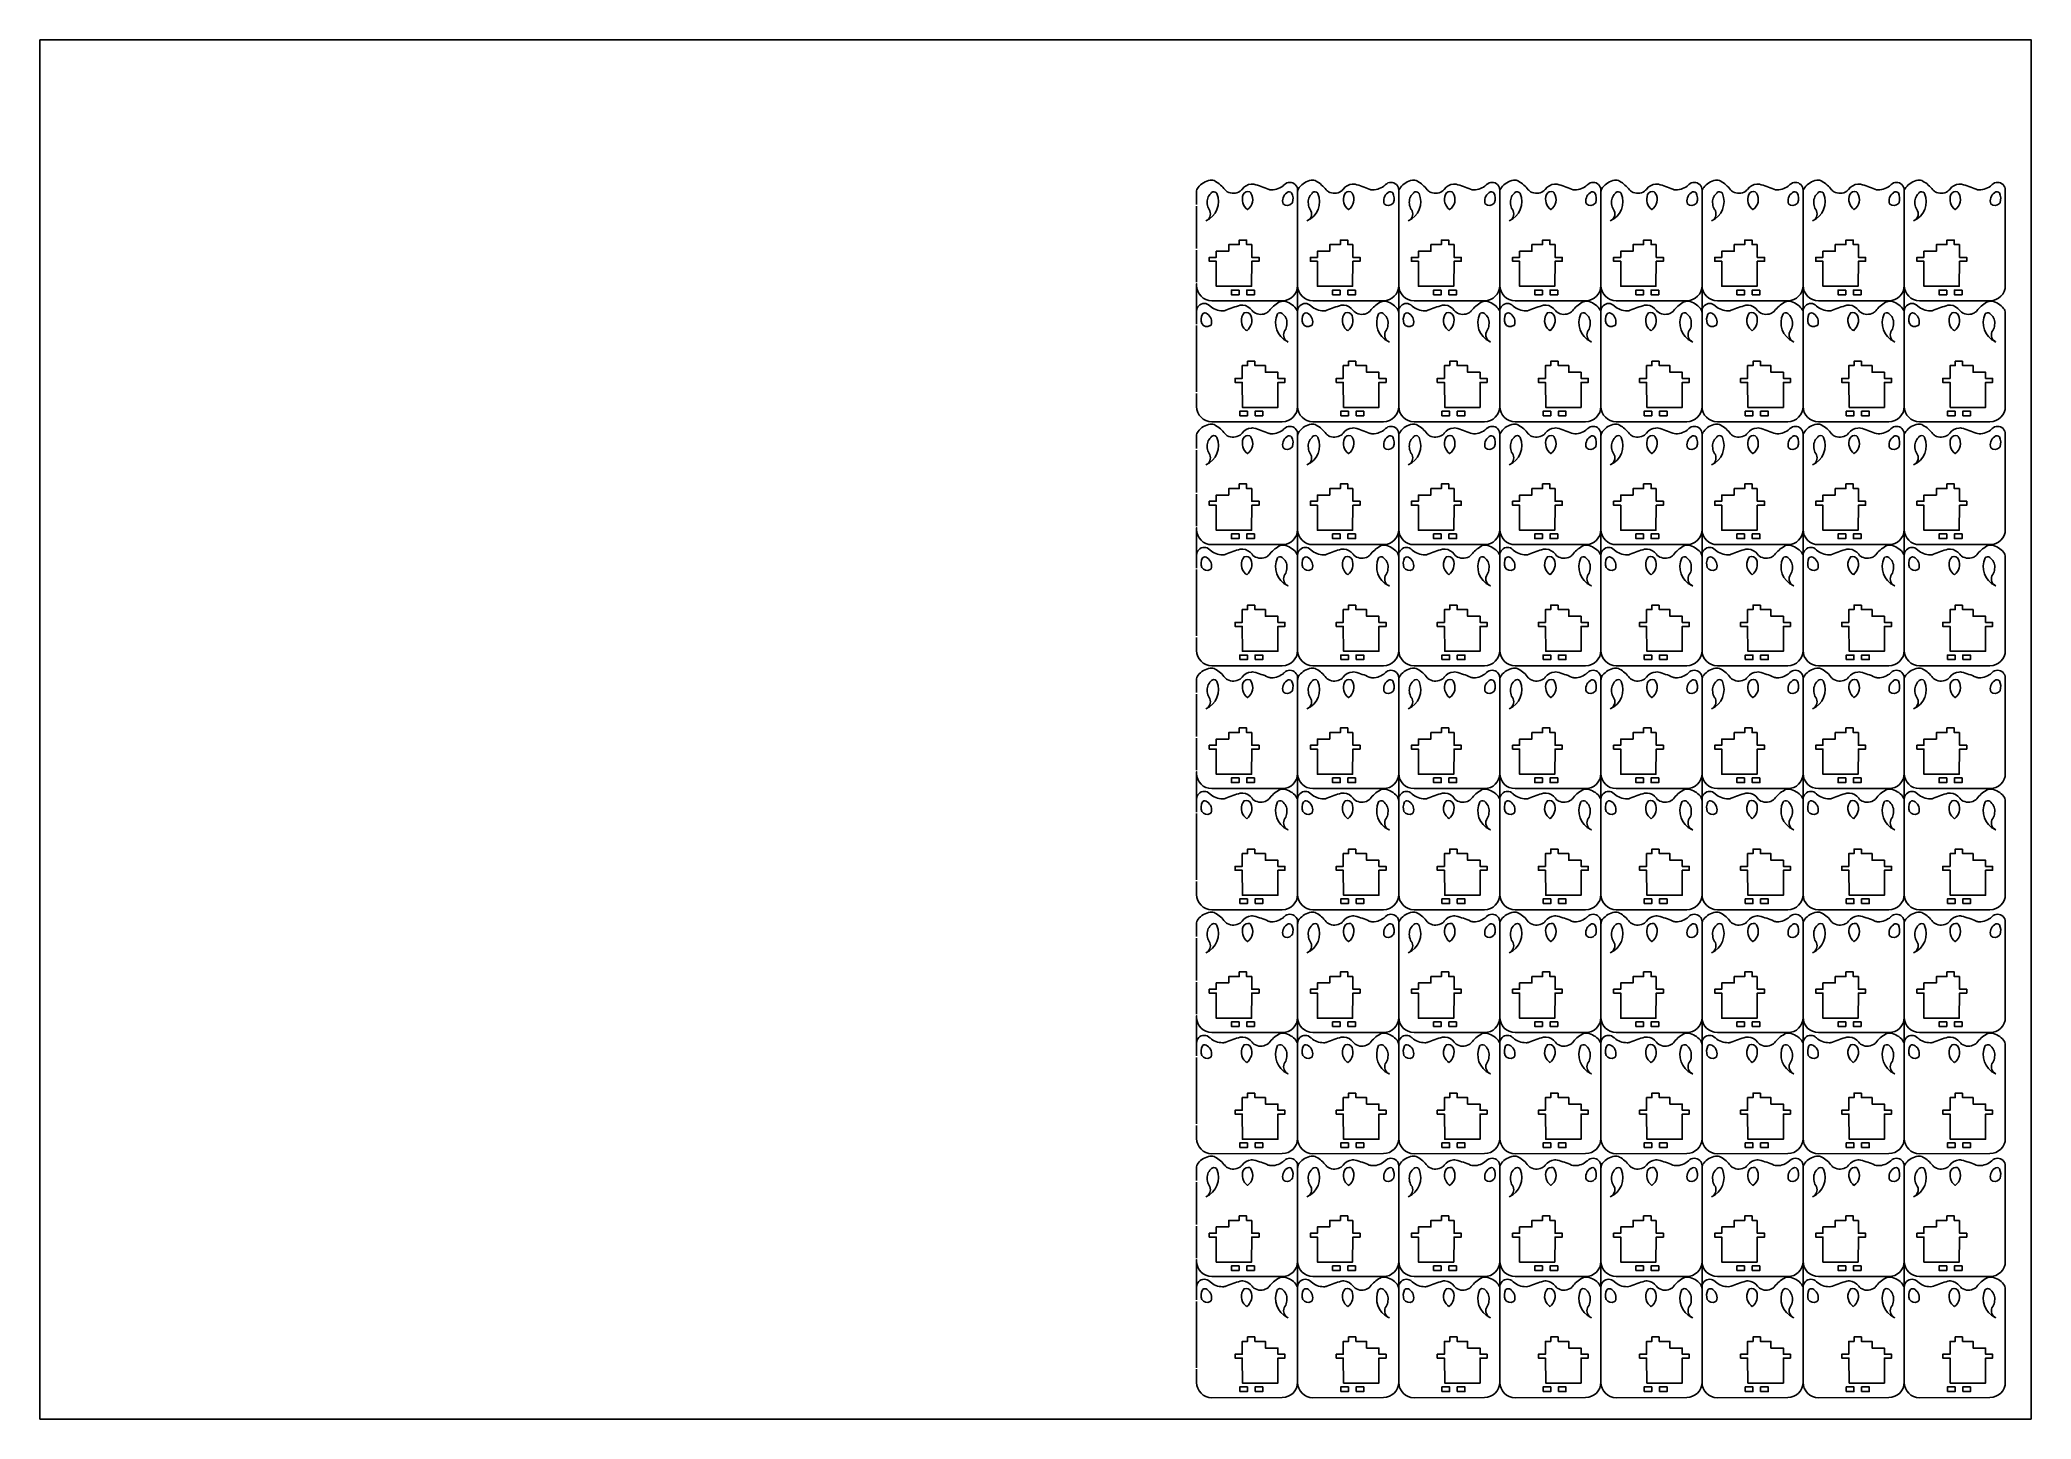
# Model space of a CAD drawing. Header units: inches. Extents: x -1166 to 134, y 1090 to 1990.
import ezdxf

# ---------------------------------------------------------------- set-up
doc = ezdxf.new("R2010")
doc.units = ezdxf.units.IN
doc.header["$MEASUREMENT"] = 0
for name, color, linetype in [('Corte exterior', 7, 'Continuous'), ('grabado linea medio', 7, 'Continuous'), ('Material', 7, 'Continuous')]:
    doc.layers.add(name, color=color, linetype=linetype)

# ---------------------------------------------------------------- blocks, each defined once
blk = doc.blocks.new('block 2')
at = {"layer": 'Corte exterior', "color": 1, "lineweight": 25}
blk.add_lwpolyline([(-410.5, 1853.7), (-410.5, 1881.4)], dxfattribs=at)
blk = doc.blocks.new('block 3')
at = {"layer": 'Corte exterior', "color": 1, "lineweight": 25}
blk.add_lwpolyline([(-410.5, 1694.5), (-410.5, 1722.2)], dxfattribs=at)
blk = doc.blocks.new('block 4')
at = {"layer": 'Corte exterior', "color": 1, "lineweight": 25}
blk.add_lwpolyline([(-410.5, 1535.3), (-410.5, 1563)], dxfattribs=at)
blk = doc.blocks.new('block 5')
at = {"layer": 'Corte exterior', "color": 1, "lineweight": 25}
blk.add_lwpolyline([(-410.5, 1376.1), (-410.5, 1403.8)], dxfattribs=at)
blk = doc.blocks.new('block 6')
at = {"layer": 'Corte exterior', "color": 1, "lineweight": 25}
blk.add_lwpolyline([(-410.5, 1216.9), (-410.5, 1244.6)], dxfattribs=at)
blk = doc.blocks.new('block 7')
at = {"layer": 'Corte exterior', "color": 1, "lineweight": 25}
blk.add_lwpolyline([(-410.5, 1812.9), (-410.5, 1804.4)], dxfattribs=at)
blk = doc.blocks.new('block 8')
at = {"layer": 'Corte exterior', "color": 1, "lineweight": 25}
blk.add_lwpolyline([(-410.5, 1653.7), (-410.5, 1645.2)], dxfattribs=at)
blk = doc.blocks.new('block 9')
at = {"layer": 'Corte exterior', "color": 1, "lineweight": 25}
blk.add_lwpolyline([(-410.5, 1494.5), (-410.5, 1486)], dxfattribs=at)
blk = doc.blocks.new('block 10')
at = {"layer": 'Corte exterior', "color": 1, "lineweight": 25}
blk.add_lwpolyline([(-410.5, 1335.3), (-410.5, 1326.9)], dxfattribs=at)
blk = doc.blocks.new('block 11')
at = {"layer": 'Corte exterior', "color": 1, "lineweight": 25}
blk.add_lwpolyline([(-410.5, 1176.1), (-410.5, 1167.7)], dxfattribs=at)
blk = doc.blocks.new('block 12')
at = {"layer": 'Corte exterior', "color": 1, "lineweight": 25}
blk.add_lwpolyline([(-410.5, 1803.4), (-410.5, 1760.2)], dxfattribs=at)
blk = doc.blocks.new('block 13')
at = {"layer": 'Corte exterior', "color": 1, "lineweight": 25}
blk.add_lwpolyline([(-410.5, 1644.2), (-410.5, 1601)], dxfattribs=at)
blk = doc.blocks.new('block 14')
at = {"layer": 'Corte exterior', "color": 1, "lineweight": 25}
blk.add_lwpolyline([(-410.5, 1485), (-410.5, 1441.8)], dxfattribs=at)
blk = doc.blocks.new('block 15')
at = {"layer": 'Corte exterior', "color": 1, "lineweight": 25}
blk.add_lwpolyline([(-410.5, 1325.9), (-410.5, 1282.6)], dxfattribs=at)
blk = doc.blocks.new('block 16')
at = {"layer": 'Corte exterior', "color": 1, "lineweight": 25}
blk.add_lwpolyline([(-410.5, 1166.7), (-410.5, 1123.4)], dxfattribs=at)
blk = doc.blocks.new('block 17')
at = {"layer": 'Corte exterior', "color": 1, "lineweight": 25}
blk.add_lwpolyline([(-410.5, 1852.7), (-410.5, 1831.7)], dxfattribs=at)
blk = doc.blocks.new('block 18')
at = {"layer": 'Corte exterior', "color": 1, "lineweight": 25}
blk.add_lwpolyline([(-410.5, 1693.5), (-410.5, 1672.5)], dxfattribs=at)
blk = doc.blocks.new('block 19')
at = {"layer": 'Corte exterior', "color": 1, "lineweight": 25}
blk.add_lwpolyline([(-410.5, 1534.3), (-410.5, 1513.3)], dxfattribs=at)
blk = doc.blocks.new('block 20')
at = {"layer": 'Corte exterior', "color": 1, "lineweight": 25}
blk.add_lwpolyline([(-410.5, 1375.1), (-410.5, 1354.2)], dxfattribs=at)
blk = doc.blocks.new('block 21')
at = {"layer": 'Corte exterior', "color": 1, "lineweight": 25}
blk.add_lwpolyline([(-410.5, 1215.9), (-410.5, 1195)], dxfattribs=at)
blk = doc.blocks.new('block 22')
at = {"layer": 'Corte exterior', "color": 1, "lineweight": 25}
blk.add_lwpolyline([(-344.5, 1757.5), (-344.5, 1752.5)], dxfattribs=at)
blk = doc.blocks.new('block 23')
at = {"layer": 'Corte exterior', "color": 1, "lineweight": 25}
blk.add_lwpolyline([(-344.5, 1598.4), (-344.5, 1593.4)], dxfattribs=at)
blk = doc.blocks.new('block 24')
at = {"layer": 'Corte exterior', "color": 1, "lineweight": 25}
blk.add_lwpolyline([(-344.5, 1439.2), (-344.5, 1434.2)], dxfattribs=at)
blk = doc.blocks.new('block 25')
at = {"layer": 'Corte exterior', "color": 1, "lineweight": 25}
blk.add_lwpolyline([(-344.5, 1280), (-344.5, 1275)], dxfattribs=at)
blk = doc.blocks.new('block 26')
at = {"layer": 'Corte exterior', "color": 1, "lineweight": 25}
blk.add_lwpolyline([(-344.5, 1120.8), (-344.5, 1115.8)], dxfattribs=at)
blk = doc.blocks.new('block 27')
at = {"layer": 'Corte exterior', "color": 1, "lineweight": 25}
blk.add_open_spline([(-410.5, 1750.7), (-410.5, 1745.1), (-406, 1740.7), (-400.5, 1740.7), (-400.5, 1740.7), (-400.5, 1740.7), (-400.5, 1740.7), (-400.5, 1740.7), (-354.5, 1740.7), (-354.5, 1740.7), (-349, 1740.7), (-344.5, 1745.2), (-344.5, 1750.7), (-344.5, 1750.7), (-344.5, 1811.5), (-344.5, 1811.5), (-344.5, 1812.7), (-344.9, 1813.8), (-345.6, 1814.6), (-347.5, 1817.1), (-350.3, 1818.8), (-353.4, 1819.3), (-354.5, 1819.5), (-355.7, 1819.2), (-356.7, 1818.7), (-359.2, 1817.2), (-361.4, 1815.3), (-363.1, 1813.1), (-363.5, 1812.6), (-364, 1812.2), (-364.6, 1811.8), (-367.2, 1810.3), (-370.5, 1810.5), (-373, 1812.1), (-373.5, 1812.5), (-373.9, 1812.9), (-374.2, 1813.3), (-375.7, 1815.3), (-377.9, 1816.6), (-380.3, 1816.8), (-380.9, 1816.8), (-381.5, 1816.8), (-382, 1816.7), (-385.2, 1815.8), (-388.4, 1814.8), (-391.4, 1813.4), (-392, 1813.1), (-392.7, 1813), (-393.5, 1813), (-396.5, 1813), (-399.4, 1814.2), (-401.7, 1816.2), (-401.8, 1816.3), (-401.8, 1816.3), (-401.9, 1816.4), (-403.9, 1818.4), (-407.1, 1818.4), (-409, 1816.4), (-410, 1815.5), (-410.5, 1814.2), (-410.5, 1812.9), (-410.5, 1812.9), (-410.5, 1830.7), (-410.5, 1830.7), (-410.5, 1830.7), (-410.5, 1829.7), (-410.5, 1829.7), (-410.5, 1824.2), (-406, 1819.7), (-400.5, 1819.7), (-400.5, 1819.7), (-354.5, 1819.7), (-354.5, 1819.7), (-349, 1819.7), (-344.5, 1824.1), (-344.5, 1829.6), (-344.5, 1829.6), (-344.5, 1829.7), (-344.5, 1829.7), (-344.5, 1829.7), (-344.5, 1891.9), (-344.5, 1891.9), (-344.5, 1894.6), (-346.8, 1896.9), (-349.6, 1896.9), (-350.9, 1896.9), (-352.2, 1896.3), (-353.1, 1895.4), (-353.2, 1895.3), (-353.3, 1895.2), (-353.4, 1895.2), (-355.6, 1893.2), (-358.5, 1892), (-361.6, 1892), (-362.3, 1892), (-363, 1892.1), (-363.7, 1892.4), (-366.7, 1893.8), (-369.8, 1894.8), (-373, 1895.7), (-373.6, 1895.8), (-374.1, 1895.8), (-374.7, 1895.8), (-377.1, 1895.6), (-379.4, 1894.3), (-380.8, 1892.3), (-381.2, 1891.9), (-381.6, 1891.5), (-382.1, 1891.1), (-384.6, 1889.5), (-387.8, 1889.3), (-390.4, 1890.8), (-391, 1891.1), (-391.5, 1891.6), (-391.9, 1892.1), (-393.7, 1894.3), (-395.8, 1896.2), (-398.3, 1897.7), (-399.3, 1898.2), (-400.5, 1898.4), (-401.6, 1898.3), (-404.7, 1897.7), (-407.5, 1896.1), (-409.5, 1893.6), (-410.1, 1892.7), (-410.5, 1891.7), (-410.5, 1890.5), (-410.5, 1890.5), (-410.5, 1882.4), (-410.5, 1882.4)], degree=3, knots=[0, 0, 0, 0, 1, 1, 1, 2, 2, 2, 3, 3, 3, 4, 4, 4, 5, 5, 5, 6, 6, 6, 7, 7, 7, 8, 8, 8, 9, 9, 9, 10, 10, 10, 11, 11, 11, 12, 12, 12, 13, 13, 13, 14, 14, 14, 15, 15, 15, 16, 16, 16, 17, 17, 17, 18, 18, 18, 19, 19, 19, 20, 20, 20, 21, 21, 21, 22, 22, 22, 23, 23, 23, 24, 24, 24, 25, 25, 25, 26, 26, 26, 27, 27, 27, 28, 28, 28, 29, 29, 29, 30, 30, 30, 31, 31, 31, 32, 32, 32, 33, 33, 33, 34, 34, 34, 35, 35, 35, 36, 36, 36, 37, 37, 37, 38, 38, 38, 39, 39, 39, 40, 40, 40, 41, 41, 41, 42, 42, 42, 43, 43, 43, 43], dxfattribs=at)
blk = doc.blocks.new('block 28')
at = {"layer": 'Corte exterior', "color": 1, "lineweight": 25}
blk.add_open_spline([(-410.5, 1113.9), (-410.5, 1108.4), (-406, 1103.9), (-400.5, 1103.9), (-400.5, 1103.9), (-400.5, 1103.9), (-400.5, 1103.9), (-400.5, 1103.9), (-354.5, 1104), (-354.5, 1104), (-349, 1104), (-344.5, 1108.5), (-344.5, 1114), (-344.5, 1114), (-344.5, 1174.8), (-344.5, 1174.8), (-344.5, 1175.9), (-344.9, 1177), (-345.6, 1177.9), (-347.5, 1180.4), (-350.3, 1182), (-353.4, 1182.5), (-354.5, 1182.7), (-355.7, 1182.5), (-356.7, 1181.9), (-359.2, 1180.5), (-361.4, 1178.6), (-363.1, 1176.4), (-363.5, 1175.8), (-364, 1175.4), (-364.6, 1175.1), (-367.2, 1173.6), (-370.5, 1173.7), (-373, 1175.4), (-373.5, 1175.7), (-373.9, 1176.1), (-374.2, 1176.6), (-375.7, 1178.6), (-377.9, 1179.8), (-380.3, 1180.1), (-380.9, 1180.1), (-381.5, 1180.1), (-382, 1179.9), (-385.2, 1179.1), (-388.4, 1178), (-391.4, 1176.7), (-392, 1176.4), (-392.7, 1176.3), (-393.5, 1176.3), (-396.5, 1176.3), (-399.4, 1177.4), (-401.7, 1179.5), (-401.8, 1179.5), (-401.8, 1179.6), (-401.9, 1179.7), (-403.9, 1181.6), (-407.1, 1181.6), (-409, 1179.7), (-410, 1178.7), (-410.5, 1177.5), (-410.5, 1176.1), (-410.5, 1176.1), (-410.5, 1194), (-410.5, 1194), (-410.5, 1194), (-410.5, 1193), (-410.5, 1193), (-410.5, 1187.4), (-406, 1183), (-400.5, 1183), (-400.5, 1183), (-354.5, 1182.9), (-354.5, 1182.9), (-349, 1182.9), (-344.5, 1187.4), (-344.5, 1192.9), (-344.5, 1192.9), (-344.5, 1192.9), (-344.5, 1192.9), (-344.5, 1192.9), (-344.5, 1255.1), (-344.5, 1255.1), (-344.5, 1257.9), (-346.8, 1260.2), (-349.6, 1260.1), (-350.9, 1260.1), (-352.2, 1259.6), (-353.1, 1258.6), (-353.2, 1258.6), (-353.3, 1258.5), (-353.4, 1258.4), (-355.6, 1256.4), (-358.5, 1255.3), (-361.6, 1255.3), (-362.3, 1255.3), (-363, 1255.4), (-363.7, 1255.7), (-366.7, 1257), (-369.8, 1258.1), (-373, 1258.9), (-373.6, 1259.1), (-374.1, 1259.1), (-374.7, 1259.1), (-377.1, 1258.8), (-379.4, 1257.6), (-380.8, 1255.6), (-381.2, 1255.1), (-381.6, 1254.7), (-382.1, 1254.4), (-384.6, 1252.7), (-387.8, 1252.6), (-390.4, 1254.1), (-391, 1254.4), (-391.5, 1254.8), (-391.9, 1255.3), (-393.7, 1257.6), (-395.8, 1259.5), (-398.3, 1260.9), (-399.3, 1261.5), (-400.5, 1261.7), (-401.6, 1261.5), (-404.7, 1261), (-407.5, 1259.4), (-409.5, 1256.9), (-410.1, 1256), (-410.5, 1254.9), (-410.5, 1253.8), (-410.5, 1253.8), (-410.5, 1245.6), (-410.5, 1245.6)], degree=3, knots=[0, 0, 0, 0, 1, 1, 1, 2, 2, 2, 3, 3, 3, 4, 4, 4, 5, 5, 5, 6, 6, 6, 7, 7, 7, 8, 8, 8, 9, 9, 9, 10, 10, 10, 11, 11, 11, 12, 12, 12, 13, 13, 13, 14, 14, 14, 15, 15, 15, 16, 16, 16, 17, 17, 17, 18, 18, 18, 19, 19, 19, 20, 20, 20, 21, 21, 21, 22, 22, 22, 23, 23, 23, 24, 24, 24, 25, 25, 25, 26, 26, 26, 27, 27, 27, 28, 28, 28, 29, 29, 29, 30, 30, 30, 31, 31, 31, 32, 32, 32, 33, 33, 33, 34, 34, 34, 35, 35, 35, 36, 36, 36, 37, 37, 37, 38, 38, 38, 39, 39, 39, 40, 40, 40, 41, 41, 41, 42, 42, 42, 43, 43, 43, 43], dxfattribs=at)
blk = doc.blocks.new('block 29')
at = {"layer": 'Corte exterior', "color": 1, "lineweight": 25}
blk.add_open_spline([(-410.5, 1273.1), (-410.5, 1267.6), (-406, 1263.1), (-400.5, 1263.1), (-400.5, 1263.1), (-400.5, 1263.1), (-400.5, 1263.1), (-400.5, 1263.1), (-354.5, 1263.2), (-354.5, 1263.2), (-349, 1263.2), (-344.5, 1267.6), (-344.5, 1273.2), (-344.5, 1273.2), (-344.5, 1334), (-344.5, 1334), (-344.5, 1335.1), (-344.9, 1336.2), (-345.6, 1337.1), (-347.5, 1339.5), (-350.3, 1341.2), (-353.4, 1341.7), (-354.5, 1341.9), (-355.7, 1341.7), (-356.7, 1341.1), (-359.2, 1339.7), (-361.4, 1337.8), (-363.1, 1335.5), (-363.5, 1335), (-364, 1334.6), (-364.6, 1334.3), (-367.2, 1332.8), (-370.5, 1332.9), (-373, 1334.6), (-373.5, 1334.9), (-373.9, 1335.3), (-374.2, 1335.8), (-375.7, 1337.8), (-377.9, 1339), (-380.3, 1339.2), (-380.9, 1339.3), (-381.5, 1339.2), (-382, 1339.1), (-385.2, 1338.3), (-388.4, 1337.2), (-391.4, 1335.9), (-392, 1335.6), (-392.7, 1335.4), (-393.5, 1335.5), (-396.5, 1335.5), (-399.4, 1336.6), (-401.7, 1338.6), (-401.8, 1338.7), (-401.8, 1338.8), (-401.9, 1338.8), (-403.9, 1340.8), (-407.1, 1340.8), (-409, 1338.9), (-410, 1337.9), (-410.5, 1336.6), (-410.5, 1335.3), (-410.5, 1335.3), (-410.5, 1353.1), (-410.5, 1353.1), (-410.5, 1353.1), (-410.5, 1352.2), (-410.5, 1352.2), (-410.5, 1346.6), (-406, 1342.2), (-400.5, 1342.2), (-400.5, 1342.2), (-354.5, 1342.1), (-354.5, 1342.1), (-349, 1342.1), (-344.5, 1346.6), (-344.5, 1352.1), (-344.5, 1352.1), (-344.5, 1352.1), (-344.5, 1352.1), (-344.5, 1352.1), (-344.5, 1414.3), (-344.5, 1414.3), (-344.5, 1417.1), (-346.8, 1419.3), (-349.6, 1419.3), (-350.9, 1419.3), (-352.2, 1418.8), (-353.1, 1417.8), (-353.2, 1417.8), (-353.3, 1417.7), (-353.4, 1417.6), (-355.6, 1415.6), (-358.5, 1414.5), (-361.6, 1414.4), (-362.3, 1414.4), (-363, 1414.6), (-363.7, 1414.9), (-366.7, 1416.2), (-369.8, 1417.3), (-373, 1418.1), (-373.6, 1418.2), (-374.1, 1418.3), (-374.7, 1418.2), (-377.1, 1418), (-379.4, 1416.8), (-380.8, 1414.8), (-381.2, 1414.3), (-381.6, 1413.9), (-382.1, 1413.6), (-384.6, 1411.9), (-387.8, 1411.8), (-390.4, 1413.3), (-391, 1413.6), (-391.5, 1414), (-391.9, 1414.5), (-393.7, 1416.8), (-395.8, 1418.7), (-398.3, 1420.1), (-399.3, 1420.7), (-400.5, 1420.9), (-401.6, 1420.7), (-404.7, 1420.2), (-407.5, 1418.5), (-409.5, 1416.1), (-410.1, 1415.2), (-410.5, 1414.1), (-410.5, 1413), (-410.5, 1413), (-410.5, 1404.8), (-410.5, 1404.8)], degree=3, knots=[0, 0, 0, 0, 1, 1, 1, 2, 2, 2, 3, 3, 3, 4, 4, 4, 5, 5, 5, 6, 6, 6, 7, 7, 7, 8, 8, 8, 9, 9, 9, 10, 10, 10, 11, 11, 11, 12, 12, 12, 13, 13, 13, 14, 14, 14, 15, 15, 15, 16, 16, 16, 17, 17, 17, 18, 18, 18, 19, 19, 19, 20, 20, 20, 21, 21, 21, 22, 22, 22, 23, 23, 23, 24, 24, 24, 25, 25, 25, 26, 26, 26, 27, 27, 27, 28, 28, 28, 29, 29, 29, 30, 30, 30, 31, 31, 31, 32, 32, 32, 33, 33, 33, 34, 34, 34, 35, 35, 35, 36, 36, 36, 37, 37, 37, 38, 38, 38, 39, 39, 39, 40, 40, 40, 41, 41, 41, 42, 42, 42, 43, 43, 43, 43], dxfattribs=at)
blk = doc.blocks.new('block 30')
at = {"layer": 'Corte exterior', "color": 1, "lineweight": 25}
blk.add_open_spline([(-410.5, 1432.3), (-410.5, 1426.8), (-406, 1422.3), (-400.5, 1422.3), (-400.5, 1422.3), (-400.5, 1422.3), (-400.5, 1422.3), (-400.5, 1422.3), (-354.5, 1422.3), (-354.5, 1422.3), (-349, 1422.3), (-344.5, 1426.8), (-344.5, 1432.3), (-344.5, 1432.3), (-344.5, 1493.2), (-344.5, 1493.2), (-344.5, 1494.3), (-344.9, 1495.4), (-345.6, 1496.3), (-347.5, 1498.7), (-350.3, 1500.4), (-353.4, 1500.9), (-354.5, 1501.1), (-355.7, 1500.9), (-356.7, 1500.3), (-359.2, 1498.9), (-361.4, 1497), (-363.1, 1494.7), (-363.5, 1494.2), (-364, 1493.8), (-364.6, 1493.5), (-367.2, 1492), (-370.5, 1492.1), (-373, 1493.8), (-373.5, 1494.1), (-373.9, 1494.5), (-374.2, 1495), (-375.7, 1497), (-377.9, 1498.2), (-380.3, 1498.4), (-380.9, 1498.5), (-381.5, 1498.4), (-382, 1498.3), (-385.2, 1497.5), (-388.4, 1496.4), (-391.4, 1495.1), (-392, 1494.8), (-392.7, 1494.6), (-393.5, 1494.6), (-396.5, 1494.7), (-399.4, 1495.8), (-401.7, 1497.8), (-401.8, 1497.9), (-401.8, 1498), (-401.9, 1498), (-403.9, 1500), (-407.1, 1500), (-409, 1498), (-410, 1497.1), (-410.5, 1495.8), (-410.5, 1494.5), (-410.5, 1494.5), (-410.5, 1512.3), (-410.5, 1512.3), (-410.5, 1512.3), (-410.5, 1511.3), (-410.5, 1511.3), (-410.5, 1505.8), (-406, 1501.3), (-400.5, 1501.3), (-400.5, 1501.3), (-354.5, 1501.3), (-354.5, 1501.3), (-349, 1501.3), (-344.5, 1505.8), (-344.5, 1511.3), (-344.5, 1511.3), (-344.5, 1511.3), (-344.5, 1511.3), (-344.5, 1511.3), (-344.5, 1573.5), (-344.5, 1573.5), (-344.5, 1576.3), (-346.8, 1578.5), (-349.6, 1578.5), (-350.9, 1578.5), (-352.2, 1578), (-353.1, 1577), (-353.2, 1576.9), (-353.3, 1576.9), (-353.4, 1576.8), (-355.6, 1574.8), (-358.5, 1573.7), (-361.6, 1573.6), (-362.3, 1573.6), (-363, 1573.8), (-363.7, 1574.1), (-366.7, 1575.4), (-369.8, 1576.5), (-373, 1577.3), (-373.6, 1577.4), (-374.1, 1577.5), (-374.7, 1577.4), (-377.1, 1577.2), (-379.4, 1575.9), (-380.8, 1574), (-381.2, 1573.5), (-381.6, 1573.1), (-382.1, 1572.8), (-384.6, 1571.1), (-387.8, 1571), (-390.4, 1572.5), (-391, 1572.8), (-391.5, 1573.2), (-391.9, 1573.7), (-393.7, 1576), (-395.8, 1577.9), (-398.3, 1579.3), (-399.3, 1579.9), (-400.5, 1580.1), (-401.6, 1579.9), (-404.7, 1579.4), (-407.5, 1577.7), (-409.5, 1575.3), (-410.1, 1574.4), (-410.5, 1573.3), (-410.5, 1572.2), (-410.5, 1572.2), (-410.5, 1564), (-410.5, 1564)], degree=3, knots=[0, 0, 0, 0, 1, 1, 1, 2, 2, 2, 3, 3, 3, 4, 4, 4, 5, 5, 5, 6, 6, 6, 7, 7, 7, 8, 8, 8, 9, 9, 9, 10, 10, 10, 11, 11, 11, 12, 12, 12, 13, 13, 13, 14, 14, 14, 15, 15, 15, 16, 16, 16, 17, 17, 17, 18, 18, 18, 19, 19, 19, 20, 20, 20, 21, 21, 21, 22, 22, 22, 23, 23, 23, 24, 24, 24, 25, 25, 25, 26, 26, 26, 27, 27, 27, 28, 28, 28, 29, 29, 29, 30, 30, 30, 31, 31, 31, 32, 32, 32, 33, 33, 33, 34, 34, 34, 35, 35, 35, 36, 36, 36, 37, 37, 37, 38, 38, 38, 39, 39, 39, 40, 40, 40, 41, 41, 41, 42, 42, 42, 43, 43, 43, 43], dxfattribs=at)
blk = doc.blocks.new('block 31')
at = {"layer": 'Corte exterior', "color": 1, "lineweight": 25}
blk.add_open_spline([(-410.5, 1591.5), (-410.5, 1586), (-406, 1581.5), (-400.5, 1581.5), (-400.5, 1581.5), (-400.5, 1581.5), (-400.5, 1581.5), (-400.5, 1581.5), (-354.5, 1581.5), (-354.5, 1581.5), (-349, 1581.5), (-344.5, 1586), (-344.5, 1591.5), (-344.5, 1591.5), (-344.5, 1652.4), (-344.5, 1652.4), (-344.5, 1653.5), (-344.9, 1654.6), (-345.6, 1655.5), (-347.5, 1657.9), (-350.3, 1659.6), (-353.4, 1660.1), (-354.5, 1660.3), (-355.7, 1660.1), (-356.7, 1659.5), (-359.2, 1658), (-361.4, 1656.2), (-363.1, 1653.9), (-363.5, 1653.4), (-364, 1653), (-364.6, 1652.6), (-367.2, 1651.2), (-370.5, 1651.3), (-373, 1653), (-373.5, 1653.3), (-373.9, 1653.7), (-374.2, 1654.2), (-375.7, 1656.1), (-377.9, 1657.4), (-380.3, 1657.6), (-380.9, 1657.7), (-381.5, 1657.6), (-382, 1657.5), (-385.2, 1656.7), (-388.4, 1655.6), (-391.4, 1654.2), (-392, 1654), (-392.7, 1653.8), (-393.5, 1653.8), (-396.5, 1653.9), (-399.4, 1655), (-401.7, 1657), (-401.8, 1657.1), (-401.8, 1657.1), (-401.9, 1657.2), (-403.9, 1659.2), (-407.1, 1659.2), (-409, 1657.2), (-410, 1656.3), (-410.5, 1655), (-410.5, 1653.7), (-410.5, 1653.7), (-410.5, 1671.5), (-410.5, 1671.5), (-410.5, 1671.5), (-410.5, 1670.5), (-410.5, 1670.5), (-410.5, 1665), (-406, 1660.5), (-400.5, 1660.5), (-400.5, 1660.5), (-354.5, 1660.5), (-354.5, 1660.5), (-349, 1660.5), (-344.5, 1664.9), (-344.5, 1670.5), (-344.5, 1670.5), (-344.5, 1670.5), (-344.5, 1670.5), (-344.5, 1670.5), (-344.5, 1732.7), (-344.5, 1732.7), (-344.5, 1735.5), (-346.8, 1737.7), (-349.6, 1737.7), (-350.9, 1737.7), (-352.2, 1737.1), (-353.1, 1736.2), (-353.2, 1736.1), (-353.3, 1736.1), (-353.4, 1736), (-355.6, 1734), (-358.5, 1732.8), (-361.6, 1732.8), (-362.3, 1732.8), (-363, 1733), (-363.7, 1733.2), (-366.7, 1734.6), (-369.8, 1735.7), (-373, 1736.5), (-373.6, 1736.6), (-374.1, 1736.7), (-374.7, 1736.6), (-377.1, 1736.4), (-379.4, 1735.1), (-380.8, 1733.2), (-381.2, 1732.7), (-381.6, 1732.3), (-382.1, 1732), (-384.6, 1730.3), (-387.8, 1730.2), (-390.4, 1731.6), (-391, 1732), (-391.5, 1732.4), (-391.9, 1732.9), (-393.7, 1735.2), (-395.8, 1737), (-398.3, 1738.5), (-399.3, 1739.1), (-400.5, 1739.3), (-401.6, 1739.1), (-404.7, 1738.6), (-407.5, 1736.9), (-409.5, 1734.4), (-410.1, 1733.6), (-410.5, 1732.5), (-410.5, 1731.4), (-410.5, 1731.4), (-410.5, 1723.2), (-410.5, 1723.2)], degree=3, knots=[0, 0, 0, 0, 1, 1, 1, 2, 2, 2, 3, 3, 3, 4, 4, 4, 5, 5, 5, 6, 6, 6, 7, 7, 7, 8, 8, 8, 9, 9, 9, 10, 10, 10, 11, 11, 11, 12, 12, 12, 13, 13, 13, 14, 14, 14, 15, 15, 15, 16, 16, 16, 17, 17, 17, 18, 18, 18, 19, 19, 19, 20, 20, 20, 21, 21, 21, 22, 22, 22, 23, 23, 23, 24, 24, 24, 25, 25, 25, 26, 26, 26, 27, 27, 27, 28, 28, 28, 29, 29, 29, 30, 30, 30, 31, 31, 31, 32, 32, 32, 33, 33, 33, 34, 34, 34, 35, 35, 35, 36, 36, 36, 37, 37, 37, 38, 38, 38, 39, 39, 39, 40, 40, 40, 41, 41, 41, 42, 42, 42, 43, 43, 43, 43], dxfattribs=at)
blk = doc.blocks.new('block 32')
at = {"layer": 'Corte exterior', "color": 1, "lineweight": 25}
blk.add_lwpolyline([(-410.5, 1750.7), (-410.5, 1759.2)], dxfattribs=at)
blk = doc.blocks.new('block 33')
at = {"layer": 'Corte exterior', "color": 1, "lineweight": 25}
blk.add_lwpolyline([(-410.5, 1113.9), (-410.5, 1122.4)], dxfattribs=at)
blk = doc.blocks.new('block 34')
at = {"layer": 'Corte exterior', "color": 1, "lineweight": 25}
blk.add_lwpolyline([(-410.5, 1273.1), (-410.5, 1281.6)], dxfattribs=at)
blk = doc.blocks.new('block 35')
at = {"layer": 'Corte exterior', "color": 1, "lineweight": 25}
blk.add_lwpolyline([(-410.5, 1432.3), (-410.5, 1440.8)], dxfattribs=at)
blk = doc.blocks.new('block 36')
at = {"layer": 'Corte exterior', "color": 1, "lineweight": 25}
blk.add_lwpolyline([(-410.5, 1591.5), (-410.5, 1600)], dxfattribs=at)
blk = doc.blocks.new('block 37')
at = {"layer": 'Corte exterior', "color": 1, "lineweight": 25}
blk.add_lwpolyline([(-382.3, 1744.6), (-377.3, 1744.6), (-377.3, 1747.6), (-382.3, 1747.6), (-382.3, 1744.6)], dxfattribs=at)
blk = doc.blocks.new('block 38')
at = {"layer": 'Corte exterior', "color": 1, "lineweight": 25}
blk.add_lwpolyline([(-382.3, 1107.9), (-377.3, 1107.9), (-377.3, 1110.9), (-382.3, 1110.9), (-382.3, 1107.9)], dxfattribs=at)
blk = doc.blocks.new('block 39')
at = {"layer": 'Corte exterior', "color": 1, "lineweight": 25}
blk.add_lwpolyline([(-382.3, 1267.1), (-377.3, 1267.1), (-377.3, 1270.1), (-382.3, 1270.1), (-382.3, 1267.1)], dxfattribs=at)
blk = doc.blocks.new('block 40')
at = {"layer": 'Corte exterior', "color": 1, "lineweight": 25}
blk.add_lwpolyline([(-382.3, 1426.3), (-377.3, 1426.3), (-377.3, 1429.3), (-382.3, 1429.3), (-382.3, 1426.3)], dxfattribs=at)
blk = doc.blocks.new('block 41')
at = {"layer": 'Corte exterior', "color": 1, "lineweight": 25}
blk.add_lwpolyline([(-382.3, 1585.5), (-377.3, 1585.5), (-377.3, 1588.5), (-382.3, 1588.5), (-382.3, 1585.5)], dxfattribs=at)
blk = doc.blocks.new('block 42')
at = {"layer": 'Corte exterior', "color": 1, "lineweight": 25}
blk.add_lwpolyline([(-372.3, 1744.6), (-367.3, 1744.6), (-367.3, 1747.6), (-372.3, 1747.6), (-372.3, 1744.6)], dxfattribs=at)
blk = doc.blocks.new('block 43')
at = {"layer": 'Corte exterior', "color": 1, "lineweight": 25}
blk.add_lwpolyline([(-372.3, 1107.9), (-367.3, 1107.9), (-367.3, 1110.9), (-372.3, 1110.9), (-372.3, 1107.9)], dxfattribs=at)
blk = doc.blocks.new('block 44')
at = {"layer": 'Corte exterior', "color": 1, "lineweight": 25}
blk.add_lwpolyline([(-372.3, 1267.1), (-367.3, 1267.1), (-367.3, 1270.1), (-372.3, 1270.1), (-372.3, 1267.1)], dxfattribs=at)
blk = doc.blocks.new('block 45')
at = {"layer": 'Corte exterior', "color": 1, "lineweight": 25}
blk.add_lwpolyline([(-372.3, 1426.3), (-367.3, 1426.3), (-367.3, 1429.3), (-372.3, 1429.3), (-372.3, 1426.3)], dxfattribs=at)
blk = doc.blocks.new('block 46')
at = {"layer": 'Corte exterior', "color": 1, "lineweight": 25}
blk.add_lwpolyline([(-372.3, 1585.5), (-367.3, 1585.5), (-367.3, 1588.5), (-372.3, 1588.5), (-372.3, 1585.5)], dxfattribs=at)
blk = doc.blocks.new('block 47')
at = {"layer": 'Corte exterior', "color": 1, "lineweight": 25}
blk.add_open_spline([(-407.1, 1804.7), (-406, 1802.8), (-403.5, 1802.2), (-401.6, 1803.4), (-401.4, 1803.5), (-401.2, 1803.7), (-401, 1803.8), (-400.1, 1806.5), (-401.1, 1809.5), (-403.5, 1811.1), (-404.3, 1812), (-405.7, 1812), (-406.5, 1811.1), (-406.6, 1811.1), (-406.6, 1811), (-406.7, 1811), (-407.6, 1809), (-407.8, 1806.8), (-407.1, 1804.7)], degree=3, knots=[0, 0, 0, 0, 1, 1, 1, 2, 2, 2, 3, 3, 3, 4, 4, 4, 5, 5, 5, 6, 6, 6, 6], dxfattribs=at)
blk = doc.blocks.new('block 48')
at = {"layer": 'Corte exterior', "color": 1, "lineweight": 25}
blk.add_open_spline([(-407.1, 1168), (-406, 1166.1), (-403.5, 1165.5), (-401.6, 1166.6), (-401.4, 1166.8), (-401.2, 1166.9), (-401, 1167.1), (-400.1, 1169.8), (-401.1, 1172.7), (-403.5, 1174.4), (-404.3, 1175.2), (-405.7, 1175.2), (-406.5, 1174.4), (-406.6, 1174.3), (-406.6, 1174.3), (-406.7, 1174.2), (-407.6, 1172.3), (-407.8, 1170.1), (-407.1, 1168)], degree=3, knots=[0, 0, 0, 0, 1, 1, 1, 2, 2, 2, 3, 3, 3, 4, 4, 4, 5, 5, 5, 6, 6, 6, 6], dxfattribs=at)
blk = doc.blocks.new('block 49')
at = {"layer": 'Corte exterior', "color": 1, "lineweight": 25}
blk.add_open_spline([(-407.1, 1327.2), (-406, 1325.3), (-403.5, 1324.7), (-401.6, 1325.8), (-401.4, 1326), (-401.2, 1326.1), (-401, 1326.3), (-400.1, 1329), (-401.1, 1331.9), (-403.5, 1333.5), (-404.3, 1334.4), (-405.7, 1334.4), (-406.5, 1333.6), (-406.6, 1333.5), (-406.6, 1333.5), (-406.7, 1333.4), (-407.6, 1331.5), (-407.8, 1329.2), (-407.1, 1327.2)], degree=3, knots=[0, 0, 0, 0, 1, 1, 1, 2, 2, 2, 3, 3, 3, 4, 4, 4, 5, 5, 5, 6, 6, 6, 6], dxfattribs=at)
blk = doc.blocks.new('block 50')
at = {"layer": 'Corte exterior', "color": 1, "lineweight": 25}
blk.add_open_spline([(-407.1, 1486.4), (-406, 1484.5), (-403.5, 1483.9), (-401.6, 1485), (-401.4, 1485.1), (-401.2, 1485.3), (-401, 1485.5), (-400.1, 1488.2), (-401.1, 1491.1), (-403.5, 1492.7), (-404.3, 1493.6), (-405.7, 1493.6), (-406.5, 1492.8), (-406.6, 1492.7), (-406.6, 1492.7), (-406.7, 1492.6), (-407.6, 1490.7), (-407.8, 1488.4), (-407.1, 1486.4)], degree=3, knots=[0, 0, 0, 0, 1, 1, 1, 2, 2, 2, 3, 3, 3, 4, 4, 4, 5, 5, 5, 6, 6, 6, 6], dxfattribs=at)
blk = doc.blocks.new('block 51')
at = {"layer": 'Corte exterior', "color": 1, "lineweight": 25}
blk.add_open_spline([(-407.1, 1645.6), (-406, 1643.7), (-403.5, 1643.1), (-401.6, 1644.2), (-401.4, 1644.3), (-401.2, 1644.5), (-401, 1644.7), (-400.1, 1647.3), (-401.1, 1650.3), (-403.5, 1651.9), (-404.3, 1652.8), (-405.7, 1652.8), (-406.5, 1651.9), (-406.6, 1651.9), (-406.6, 1651.8), (-406.7, 1651.8), (-407.6, 1649.9), (-407.8, 1647.6), (-407.1, 1645.6)], degree=3, knots=[0, 0, 0, 0, 1, 1, 1, 2, 2, 2, 3, 3, 3, 4, 4, 4, 5, 5, 5, 6, 6, 6, 6], dxfattribs=at)
blk = doc.blocks.new('block 52')
at = {"layer": 'Corte exterior', "color": 1, "lineweight": 25}
blk.add_open_spline([(-377.7, 1800.1), (-374.7, 1802.4), (-373.6, 1806.4), (-375, 1810), (-375.8, 1811.6), (-377.7, 1812.3), (-379.4, 1811.8), (-382.2, 1808.5), (-381.8, 1803.5), (-378.5, 1800.7), (-378.3, 1800.5), (-378, 1800.3), (-377.7, 1800.1)], degree=3, knots=[0, 0, 0, 0, 1, 1, 1, 2, 2, 2, 3, 3, 3, 4, 4, 4, 4], dxfattribs=at)
blk = doc.blocks.new('block 53')
at = {"layer": 'Corte exterior', "color": 1, "lineweight": 25}
blk.add_open_spline([(-377.7, 1163.4), (-374.7, 1165.7), (-373.6, 1169.7), (-375, 1173.2), (-375.8, 1174.8), (-377.7, 1175.6), (-379.4, 1175), (-382.2, 1171.8), (-381.8, 1166.8), (-378.5, 1164), (-378.3, 1163.8), (-378, 1163.6), (-377.7, 1163.4)], degree=3, knots=[0, 0, 0, 0, 1, 1, 1, 2, 2, 2, 3, 3, 3, 4, 4, 4, 4], dxfattribs=at)
blk = doc.blocks.new('block 54')
at = {"layer": 'Corte exterior', "color": 1, "lineweight": 25}
blk.add_open_spline([(-377.7, 1322.5), (-374.7, 1324.9), (-373.6, 1328.9), (-375, 1332.4), (-375.8, 1334), (-377.7, 1334.8), (-379.4, 1334.2), (-382.2, 1330.9), (-381.8, 1326), (-378.5, 1323.2), (-378.3, 1322.9), (-378, 1322.7), (-377.7, 1322.5)], degree=3, knots=[0, 0, 0, 0, 1, 1, 1, 2, 2, 2, 3, 3, 3, 4, 4, 4, 4], dxfattribs=at)
blk = doc.blocks.new('block 55')
at = {"layer": 'Corte exterior', "color": 1, "lineweight": 25}
blk.add_open_spline([(-377.7, 1481.7), (-374.7, 1484.1), (-373.6, 1488.1), (-375, 1491.6), (-375.8, 1493.2), (-377.7, 1494), (-379.4, 1493.4), (-382.2, 1490.1), (-381.8, 1485.2), (-378.5, 1482.4), (-378.3, 1482.1), (-378, 1481.9), (-377.7, 1481.7)], degree=3, knots=[0, 0, 0, 0, 1, 1, 1, 2, 2, 2, 3, 3, 3, 4, 4, 4, 4], dxfattribs=at)
blk = doc.blocks.new('block 56')
at = {"layer": 'Corte exterior', "color": 1, "lineweight": 25}
blk.add_open_spline([(-377.7, 1640.9), (-374.7, 1643.3), (-373.6, 1647.3), (-375, 1650.8), (-375.8, 1652.4), (-377.7, 1653.2), (-379.4, 1652.6), (-382.2, 1649.3), (-381.8, 1644.4), (-378.5, 1641.5), (-378.3, 1641.3), (-378, 1641.1), (-377.7, 1640.9)], degree=3, knots=[0, 0, 0, 0, 1, 1, 1, 2, 2, 2, 3, 3, 3, 4, 4, 4, 4], dxfattribs=at)
blk = doc.blocks.new('block 57')
at = {"layer": 'Corte exterior', "color": 1, "lineweight": 25}
blk.add_open_spline([(-350.6, 1792.7), (-350.9, 1792.9), (-351.2, 1793), (-351.5, 1793.2), (-353.7, 1794.8), (-354.3, 1797.9), (-352.8, 1800.2), (-352, 1801.3), (-351.6, 1802.5), (-351.6, 1803.9), (-351.1, 1806.4), (-352, 1809), (-354, 1810.7), (-354.6, 1811.8), (-356.1, 1812.1), (-357.1, 1811.5), (-357.3, 1811.4), (-357.4, 1811.2), (-357.6, 1811.1), (-360.8, 1804.3), (-357.9, 1796.2), (-351.1, 1793), (-350.9, 1792.9), (-350.8, 1792.8), (-350.6, 1792.7)], degree=3, knots=[0, 0, 0, 0, 1, 1, 1, 2, 2, 2, 3, 3, 3, 4, 4, 4, 5, 5, 5, 6, 6, 6, 7, 7, 7, 8, 8, 8, 8], dxfattribs=at)
blk = doc.blocks.new('block 58')
at = {"layer": 'Corte exterior', "color": 1, "lineweight": 25}
blk.add_open_spline([(-350.6, 1156), (-350.9, 1156.1), (-351.2, 1156.3), (-351.5, 1156.5), (-353.7, 1158), (-354.3, 1161.1), (-352.8, 1163.4), (-352, 1164.5), (-351.6, 1165.8), (-351.6, 1167.1), (-351.1, 1169.7), (-352, 1172.3), (-354, 1174), (-354.6, 1175.1), (-356.1, 1175.4), (-357.1, 1174.7), (-357.3, 1174.6), (-357.4, 1174.5), (-357.6, 1174.4), (-360.8, 1167.6), (-357.9, 1159.5), (-351.1, 1156.2), (-350.9, 1156.2), (-350.8, 1156.1), (-350.6, 1156)], degree=3, knots=[0, 0, 0, 0, 1, 1, 1, 2, 2, 2, 3, 3, 3, 4, 4, 4, 5, 5, 5, 6, 6, 6, 7, 7, 7, 8, 8, 8, 8], dxfattribs=at)
blk = doc.blocks.new('block 59')
at = {"layer": 'Corte exterior', "color": 1, "lineweight": 25}
blk.add_open_spline([(-350.6, 1315.2), (-350.9, 1315.3), (-351.2, 1315.5), (-351.5, 1315.7), (-353.7, 1317.2), (-354.3, 1320.3), (-352.8, 1322.6), (-352, 1323.7), (-351.6, 1325), (-351.6, 1326.3), (-351.1, 1328.9), (-352, 1331.5), (-354, 1333.2), (-354.6, 1334.3), (-356.1, 1334.6), (-357.1, 1333.9), (-357.3, 1333.8), (-357.4, 1333.7), (-357.6, 1333.6), (-360.8, 1326.8), (-357.9, 1318.6), (-351.1, 1315.4), (-350.9, 1315.3), (-350.8, 1315.3), (-350.6, 1315.2)], degree=3, knots=[0, 0, 0, 0, 1, 1, 1, 2, 2, 2, 3, 3, 3, 4, 4, 4, 5, 5, 5, 6, 6, 6, 7, 7, 7, 8, 8, 8, 8], dxfattribs=at)
blk = doc.blocks.new('block 60')
at = {"layer": 'Corte exterior', "color": 1, "lineweight": 25}
blk.add_open_spline([(-350.6, 1474.4), (-350.9, 1474.5), (-351.2, 1474.7), (-351.5, 1474.8), (-353.7, 1476.4), (-354.3, 1479.5), (-352.8, 1481.8), (-352, 1482.9), (-351.6, 1484.2), (-351.6, 1485.5), (-351.1, 1488), (-352, 1490.6), (-354, 1492.4), (-354.6, 1493.4), (-356.1, 1493.8), (-357.1, 1493.1), (-357.3, 1493), (-357.4, 1492.9), (-357.6, 1492.7), (-360.8, 1485.9), (-357.9, 1477.8), (-351.1, 1474.6), (-350.9, 1474.5), (-350.8, 1474.4), (-350.6, 1474.4)], degree=3, knots=[0, 0, 0, 0, 1, 1, 1, 2, 2, 2, 3, 3, 3, 4, 4, 4, 5, 5, 5, 6, 6, 6, 7, 7, 7, 8, 8, 8, 8], dxfattribs=at)
blk = doc.blocks.new('block 61')
at = {"layer": 'Corte exterior', "color": 1, "lineweight": 25}
blk.add_open_spline([(-350.6, 1633.6), (-350.9, 1633.7), (-351.2, 1633.8), (-351.5, 1634), (-353.7, 1635.6), (-354.3, 1638.7), (-352.8, 1641), (-352, 1642.1), (-351.6, 1643.4), (-351.6, 1644.7), (-351.1, 1647.2), (-352, 1649.8), (-354, 1651.5), (-354.6, 1652.6), (-356.1, 1653), (-357.1, 1652.3), (-357.3, 1652.2), (-357.4, 1652.1), (-357.6, 1651.9), (-360.8, 1645.1), (-357.9, 1637), (-351.1, 1633.8), (-350.9, 1633.7), (-350.8, 1633.6), (-350.6, 1633.6)], degree=3, knots=[0, 0, 0, 0, 1, 1, 1, 2, 2, 2, 3, 3, 3, 4, 4, 4, 5, 5, 5, 6, 6, 6, 7, 7, 7, 8, 8, 8, 8], dxfattribs=at)
blk = doc.blocks.new('block 62')
at = {"layer": 'Corte exterior', "color": 1, "lineweight": 25}
blk.add_lwpolyline([(-382.7, 1826.6), (-382.7, 1823.6), (-387.7, 1823.6), (-387.7, 1826.6), (-382.7, 1826.6)], dxfattribs=at)
blk = doc.blocks.new('block 63')
at = {"layer": 'Corte exterior', "color": 1, "lineweight": 25}
blk.add_lwpolyline([(-382.7, 1189.9), (-382.7, 1186.9), (-387.7, 1186.9), (-387.7, 1189.9), (-382.7, 1189.9)], dxfattribs=at)
blk = doc.blocks.new('block 64')
at = {"layer": 'Corte exterior', "color": 1, "lineweight": 25}
blk.add_lwpolyline([(-382.7, 1349.1), (-382.7, 1346.1), (-387.7, 1346.1), (-387.7, 1349.1), (-382.7, 1349.1)], dxfattribs=at)
blk = doc.blocks.new('block 65')
at = {"layer": 'Corte exterior', "color": 1, "lineweight": 25}
blk.add_lwpolyline([(-382.7, 1508.3), (-382.7, 1505.3), (-387.7, 1505.3), (-387.7, 1508.3), (-382.7, 1508.3)], dxfattribs=at)
blk = doc.blocks.new('block 66')
at = {"layer": 'Corte exterior', "color": 1, "lineweight": 25}
blk.add_lwpolyline([(-382.7, 1667.5), (-382.7, 1664.5), (-387.7, 1664.5), (-387.7, 1667.5), (-382.7, 1667.5)], dxfattribs=at)
blk = doc.blocks.new('block 67')
at = {"layer": 'Corte exterior', "color": 1, "lineweight": 25}
blk.add_lwpolyline([(-372.7, 1826.6), (-372.7, 1823.6), (-377.7, 1823.6), (-377.7, 1826.6), (-372.7, 1826.6)], dxfattribs=at)
blk = doc.blocks.new('block 68')
at = {"layer": 'Corte exterior', "color": 1, "lineweight": 25}
blk.add_lwpolyline([(-372.7, 1189.9), (-372.7, 1186.9), (-377.7, 1186.9), (-377.7, 1189.9), (-372.7, 1189.9)], dxfattribs=at)
blk = doc.blocks.new('block 69')
at = {"layer": 'Corte exterior', "color": 1, "lineweight": 25}
blk.add_lwpolyline([(-372.7, 1349.1), (-372.7, 1346.1), (-377.7, 1346.1), (-377.7, 1349.1), (-372.7, 1349.1)], dxfattribs=at)
blk = doc.blocks.new('block 70')
at = {"layer": 'Corte exterior', "color": 1, "lineweight": 25}
blk.add_lwpolyline([(-372.7, 1508.3), (-372.7, 1505.3), (-377.7, 1505.3), (-377.7, 1508.3), (-372.7, 1508.3)], dxfattribs=at)
blk = doc.blocks.new('block 71')
at = {"layer": 'Corte exterior', "color": 1, "lineweight": 25}
blk.add_lwpolyline([(-372.7, 1667.5), (-372.7, 1664.5), (-377.7, 1664.5), (-377.7, 1667.5), (-372.7, 1667.5)], dxfattribs=at)
blk = doc.blocks.new('block 72')
at = {"layer": 'Corte exterior', "color": 1, "lineweight": 25}
blk.add_open_spline([(-404.5, 1871.7), (-401.9, 1872.8), (-400.7, 1875.7), (-401.8, 1878.3), (-401.9, 1878.6), (-402.1, 1878.9), (-402.3, 1879.2), (-403, 1880.2), (-403.4, 1881.5), (-403.5, 1882.9), (-403.9, 1885.4), (-403, 1888), (-401.1, 1889.7), (-401, 1889.9), (-400.9, 1890), (-400.7, 1890.2), (-399.8, 1891), (-398.4, 1891), (-397.5, 1890.1), (-397.4, 1889.9), (-397.3, 1889.8), (-397.2, 1889.6), (-394.3, 1882.7), (-397.5, 1874.7), (-404.5, 1871.7)], degree=3, knots=[0, 0, 0, 0, 1, 1, 1, 2, 2, 2, 3, 3, 3, 4, 4, 4, 5, 5, 5, 6, 6, 6, 7, 7, 7, 8, 8, 8, 8], dxfattribs=at)
blk = doc.blocks.new('block 73')
at = {"layer": 'Corte exterior', "color": 1, "lineweight": 25}
blk.add_open_spline([(-404.5, 1235), (-401.9, 1236.1), (-400.7, 1239), (-401.8, 1241.6), (-401.9, 1241.9), (-402.1, 1242.1), (-402.3, 1242.4), (-403, 1243.5), (-403.4, 1244.8), (-403.5, 1246.1), (-403.9, 1248.7), (-403, 1251.3), (-401.1, 1253), (-401, 1253.1), (-400.9, 1253.3), (-400.7, 1253.4), (-399.8, 1254.3), (-398.4, 1254.3), (-397.5, 1253.4), (-397.4, 1253.2), (-397.3, 1253), (-397.2, 1252.9), (-394.3, 1245.9), (-397.5, 1237.9), (-404.5, 1235)], degree=3, knots=[0, 0, 0, 0, 1, 1, 1, 2, 2, 2, 3, 3, 3, 4, 4, 4, 5, 5, 5, 6, 6, 6, 7, 7, 7, 8, 8, 8, 8], dxfattribs=at)
blk = doc.blocks.new('block 74')
at = {"layer": 'Corte exterior', "color": 1, "lineweight": 25}
blk.add_open_spline([(-404.5, 1394.2), (-401.9, 1395.3), (-400.7, 1398.2), (-401.8, 1400.7), (-401.9, 1401), (-402.1, 1401.3), (-402.3, 1401.6), (-403, 1402.7), (-403.4, 1404), (-403.5, 1405.3), (-403.9, 1407.9), (-403, 1410.5), (-401.1, 1412.2), (-401, 1412.3), (-400.9, 1412.5), (-400.7, 1412.6), (-399.8, 1413.5), (-398.4, 1413.5), (-397.5, 1412.6), (-397.4, 1412.4), (-397.3, 1412.2), (-397.2, 1412), (-394.3, 1405.1), (-397.5, 1397.1), (-404.5, 1394.2)], degree=3, knots=[0, 0, 0, 0, 1, 1, 1, 2, 2, 2, 3, 3, 3, 4, 4, 4, 5, 5, 5, 6, 6, 6, 7, 7, 7, 8, 8, 8, 8], dxfattribs=at)
blk = doc.blocks.new('block 75')
at = {"layer": 'Corte exterior', "color": 1, "lineweight": 25}
blk.add_open_spline([(-404.5, 1553.4), (-401.9, 1554.4), (-400.7, 1557.4), (-401.8, 1559.9), (-401.9, 1560.2), (-402.1, 1560.5), (-402.3, 1560.8), (-403, 1561.9), (-403.4, 1563.2), (-403.5, 1564.5), (-403.9, 1567), (-403, 1569.6), (-401.1, 1571.4), (-401, 1571.5), (-400.9, 1571.7), (-400.7, 1571.8), (-399.8, 1572.7), (-398.4, 1572.7), (-397.5, 1571.7), (-397.4, 1571.6), (-397.3, 1571.4), (-397.2, 1571.2), (-394.3, 1564.3), (-397.5, 1556.3), (-404.5, 1553.4)], degree=3, knots=[0, 0, 0, 0, 1, 1, 1, 2, 2, 2, 3, 3, 3, 4, 4, 4, 5, 5, 5, 6, 6, 6, 7, 7, 7, 8, 8, 8, 8], dxfattribs=at)
blk = doc.blocks.new('block 76')
at = {"layer": 'Corte exterior', "color": 1, "lineweight": 25}
blk.add_open_spline([(-404.5, 1712.5), (-401.9, 1713.6), (-400.7, 1716.6), (-401.8, 1719.1), (-401.9, 1719.4), (-402.1, 1719.7), (-402.3, 1720), (-403, 1721.1), (-403.4, 1722.3), (-403.5, 1723.7), (-403.9, 1726.2), (-403, 1728.8), (-401.1, 1730.5), (-401, 1730.7), (-400.9, 1730.8), (-400.7, 1731), (-399.8, 1731.9), (-398.4, 1731.8), (-397.5, 1730.9), (-397.4, 1730.8), (-397.3, 1730.6), (-397.2, 1730.4), (-394.3, 1723.5), (-397.5, 1715.5), (-404.5, 1712.5)], degree=3, knots=[0, 0, 0, 0, 1, 1, 1, 2, 2, 2, 3, 3, 3, 4, 4, 4, 5, 5, 5, 6, 6, 6, 7, 7, 7, 8, 8, 8, 8], dxfattribs=at)
blk = doc.blocks.new('block 77')
at = {"layer": 'Corte exterior', "color": 1, "lineweight": 25}
blk.add_open_spline([(-375.7, 1890.8), (-377.4, 1891.3), (-379.2, 1890.6), (-380, 1889), (-381.4, 1885.4), (-380.3, 1881.4), (-377.3, 1879.1), (-373.7, 1881.5), (-372.7, 1886.3), (-375, 1889.9), (-375.2, 1890.2), (-375.4, 1890.5), (-375.7, 1890.8)], degree=3, knots=[0, 0, 0, 0, 1, 1, 1, 2, 2, 2, 3, 3, 3, 4, 4, 4, 4], dxfattribs=at)
blk = doc.blocks.new('block 78')
at = {"layer": 'Corte exterior', "color": 1, "lineweight": 25}
blk.add_open_spline([(-375.7, 1254), (-377.4, 1254.6), (-379.2, 1253.8), (-380, 1252.2), (-381.4, 1248.7), (-380.3, 1244.7), (-377.3, 1242.4), (-373.7, 1244.7), (-372.7, 1249.6), (-375, 1253.2), (-375.2, 1253.5), (-375.4, 1253.8), (-375.7, 1254)], degree=3, knots=[0, 0, 0, 0, 1, 1, 1, 2, 2, 2, 3, 3, 3, 4, 4, 4, 4], dxfattribs=at)
blk = doc.blocks.new('block 79')
at = {"layer": 'Corte exterior', "color": 1, "lineweight": 25}
blk.add_open_spline([(-375.7, 1413.2), (-377.4, 1413.8), (-379.2, 1413), (-380, 1411.4), (-381.4, 1407.9), (-380.3, 1403.9), (-377.3, 1401.5), (-373.7, 1403.9), (-372.7, 1408.8), (-375, 1412.4), (-375.2, 1412.7), (-375.4, 1412.9), (-375.7, 1413.2)], degree=3, knots=[0, 0, 0, 0, 1, 1, 1, 2, 2, 2, 3, 3, 3, 4, 4, 4, 4], dxfattribs=at)
blk = doc.blocks.new('block 80')
at = {"layer": 'Corte exterior', "color": 1, "lineweight": 25}
blk.add_open_spline([(-375.7, 1572.4), (-377.4, 1573), (-379.2, 1572.2), (-380, 1570.6), (-381.4, 1567.1), (-380.3, 1563.1), (-377.3, 1560.7), (-373.7, 1563.1), (-372.7, 1567.9), (-375, 1571.6), (-375.2, 1571.9), (-375.4, 1572.1), (-375.7, 1572.4)], degree=3, knots=[0, 0, 0, 0, 1, 1, 1, 2, 2, 2, 3, 3, 3, 4, 4, 4, 4], dxfattribs=at)
blk = doc.blocks.new('block 81')
at = {"layer": 'Corte exterior', "color": 1, "lineweight": 25}
blk.add_open_spline([(-375.7, 1731.6), (-377.4, 1732.2), (-379.2, 1731.4), (-380, 1729.8), (-381.4, 1726.3), (-380.3, 1722.2), (-377.3, 1719.9), (-373.7, 1722.3), (-372.7, 1727.1), (-375, 1730.7), (-375.2, 1731), (-375.4, 1731.3), (-375.7, 1731.6)], degree=3, knots=[0, 0, 0, 0, 1, 1, 1, 2, 2, 2, 3, 3, 3, 4, 4, 4, 4], dxfattribs=at)
blk = doc.blocks.new('block 82')
at = {"layer": 'Corte exterior', "color": 1, "lineweight": 25}
blk.add_open_spline([(-348.4, 1890), (-349.1, 1890.9), (-350.5, 1891), (-351.4, 1890.2), (-351.5, 1890.2), (-351.5, 1890.1), (-351.6, 1890.1), (-353.9, 1888.5), (-354.9, 1885.5), (-354, 1882.8), (-352.4, 1881.4), (-349.8, 1881.5), (-348.4, 1883.1), (-348.2, 1883.3), (-348, 1883.5), (-347.9, 1883.7), (-347.2, 1885.8), (-347.4, 1888), (-348.4, 1890)], degree=3, knots=[0, 0, 0, 0, 1, 1, 1, 2, 2, 2, 3, 3, 3, 4, 4, 4, 5, 5, 5, 6, 6, 6, 6], dxfattribs=at)
blk = doc.blocks.new('block 83')
at = {"layer": 'Corte exterior', "color": 1, "lineweight": 25}
blk.add_open_spline([(-348.4, 1253.2), (-349.1, 1254.2), (-350.5, 1254.3), (-351.4, 1253.5), (-351.5, 1253.4), (-351.5, 1253.4), (-351.6, 1253.4), (-353.9, 1251.7), (-354.9, 1248.8), (-354, 1246.1), (-352.4, 1244.6), (-349.8, 1244.7), (-348.4, 1246.4), (-348.2, 1246.6), (-348, 1246.8), (-347.9, 1247), (-347.2, 1249.1), (-347.4, 1251.3), (-348.4, 1253.2)], degree=3, knots=[0, 0, 0, 0, 1, 1, 1, 2, 2, 2, 3, 3, 3, 4, 4, 4, 5, 5, 5, 6, 6, 6, 6], dxfattribs=at)
blk = doc.blocks.new('block 84')
at = {"layer": 'Corte exterior', "color": 1, "lineweight": 25}
blk.add_open_spline([(-348.4, 1412.4), (-349.1, 1413.3), (-350.5, 1413.5), (-351.4, 1412.7), (-351.5, 1412.6), (-351.5, 1412.6), (-351.6, 1412.5), (-353.9, 1410.9), (-354.9, 1408), (-354, 1405.3), (-352.4, 1403.8), (-349.8, 1403.9), (-348.4, 1405.6), (-348.2, 1405.8), (-348, 1406), (-347.9, 1406.2), (-347.2, 1408.2), (-347.4, 1410.5), (-348.4, 1412.4)], degree=3, knots=[0, 0, 0, 0, 1, 1, 1, 2, 2, 2, 3, 3, 3, 4, 4, 4, 5, 5, 5, 6, 6, 6, 6], dxfattribs=at)
blk = doc.blocks.new('block 85')
at = {"layer": 'Corte exterior', "color": 1, "lineweight": 25}
blk.add_open_spline([(-348.4, 1571.6), (-349.1, 1572.5), (-350.5, 1572.6), (-351.4, 1571.9), (-351.5, 1571.8), (-351.5, 1571.8), (-351.6, 1571.7), (-353.9, 1570.1), (-354.9, 1567.2), (-354, 1564.5), (-352.4, 1563), (-349.8, 1563.1), (-348.4, 1564.7), (-348.2, 1564.9), (-348, 1565.1), (-347.9, 1565.4), (-347.2, 1567.4), (-347.4, 1569.7), (-348.4, 1571.6)], degree=3, knots=[0, 0, 0, 0, 1, 1, 1, 2, 2, 2, 3, 3, 3, 4, 4, 4, 5, 5, 5, 6, 6, 6, 6], dxfattribs=at)
blk = doc.blocks.new('block 86')
at = {"layer": 'Corte exterior', "color": 1, "lineweight": 25}
blk.add_open_spline([(-348.4, 1730.8), (-349.1, 1731.7), (-350.5, 1731.8), (-351.4, 1731), (-351.5, 1731), (-351.5, 1731), (-351.6, 1730.9), (-353.9, 1729.3), (-354.9, 1726.3), (-354, 1723.7), (-352.4, 1722.2), (-349.8, 1722.3), (-348.4, 1723.9), (-348.2, 1724.1), (-348, 1724.3), (-347.9, 1724.6), (-347.2, 1726.6), (-347.4, 1728.8), (-348.4, 1730.8)], degree=3, knots=[0, 0, 0, 0, 1, 1, 1, 2, 2, 2, 3, 3, 3, 4, 4, 4, 5, 5, 5, 6, 6, 6, 6], dxfattribs=at)
blk = doc.blocks.new('block 87')
at = {"layer": 'Corte exterior', "color": 1, "lineweight": 25}
blk.add_lwpolyline([(-344.5, 1853.7), (-344.5, 1881.4)], dxfattribs=at)
blk = doc.blocks.new('block 88')
at = {"layer": 'Corte exterior', "color": 1, "lineweight": 25}
blk.add_lwpolyline([(-344.5, 1694.5), (-344.5, 1722.2)], dxfattribs=at)
blk = doc.blocks.new('block 89')
at = {"layer": 'Corte exterior', "color": 1, "lineweight": 25}
blk.add_lwpolyline([(-344.5, 1535.3), (-344.5, 1563)], dxfattribs=at)
blk = doc.blocks.new('block 90')
at = {"layer": 'Corte exterior', "color": 1, "lineweight": 25}
blk.add_lwpolyline([(-344.5, 1376.1), (-344.5, 1403.8)], dxfattribs=at)
blk = doc.blocks.new('block 91')
at = {"layer": 'Corte exterior', "color": 1, "lineweight": 25}
blk.add_lwpolyline([(-344.5, 1216.9), (-344.5, 1244.6)], dxfattribs=at)
blk = doc.blocks.new('block 92')
at = {"layer": 'Corte exterior', "color": 1, "lineweight": 25}
blk.add_lwpolyline([(-344.5, 1812.9), (-344.5, 1804.4)], dxfattribs=at)
blk = doc.blocks.new('block 93')
at = {"layer": 'Corte exterior', "color": 1, "lineweight": 25}
blk.add_lwpolyline([(-344.5, 1653.7), (-344.5, 1645.2)], dxfattribs=at)
blk = doc.blocks.new('block 94')
at = {"layer": 'Corte exterior', "color": 1, "lineweight": 25}
blk.add_lwpolyline([(-344.5, 1494.5), (-344.5, 1486)], dxfattribs=at)
blk = doc.blocks.new('block 95')
at = {"layer": 'Corte exterior', "color": 1, "lineweight": 25}
blk.add_lwpolyline([(-344.5, 1335.3), (-344.5, 1326.9)], dxfattribs=at)
blk = doc.blocks.new('block 96')
at = {"layer": 'Corte exterior', "color": 1, "lineweight": 25}
blk.add_lwpolyline([(-344.5, 1176.1), (-344.5, 1167.7)], dxfattribs=at)
blk = doc.blocks.new('block 97')
at = {"layer": 'Corte exterior', "color": 1, "lineweight": 25}
blk.add_lwpolyline([(-344.5, 1803.4), (-344.5, 1760.2)], dxfattribs=at)
blk = doc.blocks.new('block 98')
at = {"layer": 'Corte exterior', "color": 1, "lineweight": 25}
blk.add_lwpolyline([(-344.5, 1644.2), (-344.5, 1601)], dxfattribs=at)
blk = doc.blocks.new('block 99')
at = {"layer": 'Corte exterior', "color": 1, "lineweight": 25}
blk.add_lwpolyline([(-344.5, 1485), (-344.5, 1441.8)], dxfattribs=at)
blk = doc.blocks.new('block 100')
at = {"layer": 'Corte exterior', "color": 1, "lineweight": 25}
blk.add_lwpolyline([(-344.5, 1325.9), (-344.5, 1282.6)], dxfattribs=at)
blk = doc.blocks.new('block 101')
at = {"layer": 'Corte exterior', "color": 1, "lineweight": 25}
blk.add_lwpolyline([(-344.5, 1166.7), (-344.5, 1123.4)], dxfattribs=at)
blk = doc.blocks.new('block 102')
at = {"layer": 'Corte exterior', "color": 1, "lineweight": 25}
blk.add_lwpolyline([(-344.5, 1852.7), (-344.5, 1831.7)], dxfattribs=at)
blk = doc.blocks.new('block 103')
at = {"layer": 'Corte exterior', "color": 1, "lineweight": 25}
blk.add_lwpolyline([(-344.5, 1693.5), (-344.5, 1672.5)], dxfattribs=at)
blk = doc.blocks.new('block 104')
at = {"layer": 'Corte exterior', "color": 1, "lineweight": 25}
blk.add_lwpolyline([(-344.5, 1534.3), (-344.5, 1513.3)], dxfattribs=at)
blk = doc.blocks.new('block 105')
at = {"layer": 'Corte exterior', "color": 1, "lineweight": 25}
blk.add_lwpolyline([(-344.5, 1375.1), (-344.5, 1354.2)], dxfattribs=at)
blk = doc.blocks.new('block 106')
at = {"layer": 'Corte exterior', "color": 1, "lineweight": 25}
blk.add_lwpolyline([(-344.5, 1215.9), (-344.5, 1195)], dxfattribs=at)
blk = doc.blocks.new('block 107')
at = {"layer": 'Corte exterior', "color": 1, "lineweight": 25}
blk.add_lwpolyline([(-278.5, 1757.5), (-278.5, 1752.5)], dxfattribs=at)
blk = doc.blocks.new('block 108')
at = {"layer": 'Corte exterior', "color": 1, "lineweight": 25}
blk.add_lwpolyline([(-278.5, 1598.4), (-278.5, 1593.4)], dxfattribs=at)
blk = doc.blocks.new('block 109')
at = {"layer": 'Corte exterior', "color": 1, "lineweight": 25}
blk.add_lwpolyline([(-278.5, 1439.2), (-278.5, 1434.2)], dxfattribs=at)
blk = doc.blocks.new('block 110')
at = {"layer": 'Corte exterior', "color": 1, "lineweight": 25}
blk.add_lwpolyline([(-278.5, 1280), (-278.5, 1275)], dxfattribs=at)
blk = doc.blocks.new('block 111')
at = {"layer": 'Corte exterior', "color": 1, "lineweight": 25}
blk.add_lwpolyline([(-278.5, 1120.8), (-278.5, 1115.8)], dxfattribs=at)
blk = doc.blocks.new('block 112')
at = {"layer": 'Corte exterior', "color": 1, "lineweight": 25}
blk.add_open_spline([(-344.5, 1750.7), (-344.5, 1745.1), (-340, 1740.7), (-334.5, 1740.7), (-334.5, 1740.7), (-334.5, 1740.7), (-334.5, 1740.7), (-334.5, 1740.7), (-288.5, 1740.7), (-288.5, 1740.7), (-283, 1740.7), (-278.5, 1745.2), (-278.5, 1750.7), (-278.5, 1750.7), (-278.5, 1811.5), (-278.5, 1811.5), (-278.5, 1812.7), (-278.9, 1813.8), (-279.6, 1814.6), (-281.5, 1817.1), (-284.3, 1818.8), (-287.4, 1819.3), (-288.5, 1819.5), (-289.7, 1819.2), (-290.7, 1818.7), (-293.2, 1817.2), (-295.4, 1815.3), (-297.1, 1813.1), (-297.5, 1812.6), (-298, 1812.2), (-298.6, 1811.8), (-301.2, 1810.3), (-304.5, 1810.5), (-307, 1812.1), (-307.5, 1812.5), (-307.9, 1812.9), (-308.2, 1813.3), (-309.7, 1815.3), (-311.9, 1816.6), (-314.3, 1816.8), (-314.9, 1816.8), (-315.5, 1816.8), (-316, 1816.7), (-319.2, 1815.8), (-322.4, 1814.8), (-325.4, 1813.4), (-326, 1813.1), (-326.7, 1813), (-327.5, 1813), (-330.5, 1813), (-333.4, 1814.2), (-335.7, 1816.2), (-335.8, 1816.3), (-335.8, 1816.3), (-335.9, 1816.4), (-337.9, 1818.4), (-341.1, 1818.4), (-343, 1816.4), (-344, 1815.5), (-344.5, 1814.2), (-344.5, 1812.9), (-344.5, 1812.9), (-344.5, 1830.7), (-344.5, 1830.7), (-344.5, 1830.7), (-344.5, 1829.7), (-344.5, 1829.7), (-344.5, 1824.2), (-340, 1819.7), (-334.5, 1819.7), (-334.5, 1819.7), (-288.5, 1819.7), (-288.5, 1819.7), (-283, 1819.7), (-278.5, 1824.1), (-278.5, 1829.6), (-278.5, 1829.6), (-278.5, 1829.7), (-278.5, 1829.7), (-278.5, 1829.7), (-278.5, 1891.9), (-278.5, 1891.9), (-278.5, 1894.6), (-280.8, 1896.9), (-283.6, 1896.9), (-284.9, 1896.9), (-286.2, 1896.3), (-287.1, 1895.4), (-287.2, 1895.3), (-287.3, 1895.2), (-287.4, 1895.2), (-289.6, 1893.2), (-292.5, 1892), (-295.6, 1892), (-296.3, 1892), (-297, 1892.1), (-297.7, 1892.4), (-300.7, 1893.8), (-303.8, 1894.8), (-307, 1895.7), (-307.6, 1895.8), (-308.1, 1895.8), (-308.7, 1895.8), (-311.1, 1895.6), (-313.4, 1894.3), (-314.8, 1892.3), (-315.2, 1891.9), (-315.6, 1891.5), (-316.1, 1891.1), (-318.6, 1889.5), (-321.8, 1889.3), (-324.4, 1890.8), (-325, 1891.1), (-325.5, 1891.6), (-325.9, 1892.1), (-327.7, 1894.3), (-329.8, 1896.2), (-332.3, 1897.7), (-333.3, 1898.2), (-334.5, 1898.4), (-335.6, 1898.3), (-338.7, 1897.7), (-341.5, 1896.1), (-343.4, 1893.6), (-344.1, 1892.7), (-344.5, 1891.7), (-344.5, 1890.5), (-344.5, 1890.5), (-344.5, 1882.4), (-344.5, 1882.4)], degree=3, knots=[0, 0, 0, 0, 1, 1, 1, 2, 2, 2, 3, 3, 3, 4, 4, 4, 5, 5, 5, 6, 6, 6, 7, 7, 7, 8, 8, 8, 9, 9, 9, 10, 10, 10, 11, 11, 11, 12, 12, 12, 13, 13, 13, 14, 14, 14, 15, 15, 15, 16, 16, 16, 17, 17, 17, 18, 18, 18, 19, 19, 19, 20, 20, 20, 21, 21, 21, 22, 22, 22, 23, 23, 23, 24, 24, 24, 25, 25, 25, 26, 26, 26, 27, 27, 27, 28, 28, 28, 29, 29, 29, 30, 30, 30, 31, 31, 31, 32, 32, 32, 33, 33, 33, 34, 34, 34, 35, 35, 35, 36, 36, 36, 37, 37, 37, 38, 38, 38, 39, 39, 39, 40, 40, 40, 41, 41, 41, 42, 42, 42, 43, 43, 43, 43], dxfattribs=at)
blk = doc.blocks.new('block 113')
at = {"layer": 'Corte exterior', "color": 1, "lineweight": 25}
blk.add_open_spline([(-344.5, 1113.9), (-344.5, 1108.4), (-340, 1103.9), (-334.5, 1103.9), (-334.5, 1103.9), (-334.5, 1103.9), (-334.5, 1103.9), (-334.5, 1103.9), (-288.5, 1104), (-288.5, 1104), (-283, 1104), (-278.5, 1108.5), (-278.5, 1114), (-278.5, 1114), (-278.5, 1174.8), (-278.5, 1174.8), (-278.5, 1175.9), (-278.9, 1177), (-279.6, 1177.9), (-281.5, 1180.4), (-284.3, 1182), (-287.4, 1182.5), (-288.5, 1182.7), (-289.7, 1182.5), (-290.7, 1181.9), (-293.2, 1180.5), (-295.4, 1178.6), (-297.1, 1176.4), (-297.5, 1175.8), (-298, 1175.4), (-298.6, 1175.1), (-301.2, 1173.6), (-304.5, 1173.7), (-307, 1175.4), (-307.5, 1175.7), (-307.9, 1176.1), (-308.2, 1176.6), (-309.7, 1178.6), (-311.9, 1179.8), (-314.3, 1180.1), (-314.9, 1180.1), (-315.5, 1180.1), (-316, 1179.9), (-319.2, 1179.1), (-322.4, 1178), (-325.4, 1176.7), (-326, 1176.4), (-326.7, 1176.3), (-327.5, 1176.3), (-330.5, 1176.3), (-333.4, 1177.4), (-335.7, 1179.5), (-335.8, 1179.5), (-335.8, 1179.6), (-335.9, 1179.7), (-337.9, 1181.6), (-341.1, 1181.6), (-343, 1179.7), (-344, 1178.7), (-344.5, 1177.5), (-344.5, 1176.1), (-344.5, 1176.1), (-344.5, 1194), (-344.5, 1194), (-344.5, 1194), (-344.5, 1193), (-344.5, 1193), (-344.5, 1187.4), (-340, 1183), (-334.5, 1183), (-334.5, 1183), (-288.5, 1182.9), (-288.5, 1182.9), (-283, 1182.9), (-278.5, 1187.4), (-278.5, 1192.9), (-278.5, 1192.9), (-278.5, 1192.9), (-278.5, 1192.9), (-278.5, 1192.9), (-278.5, 1255.1), (-278.5, 1255.1), (-278.5, 1257.9), (-280.8, 1260.2), (-283.6, 1260.1), (-284.9, 1260.1), (-286.2, 1259.6), (-287.1, 1258.6), (-287.2, 1258.6), (-287.3, 1258.5), (-287.4, 1258.4), (-289.6, 1256.4), (-292.5, 1255.3), (-295.6, 1255.3), (-296.3, 1255.3), (-297, 1255.4), (-297.7, 1255.7), (-300.7, 1257), (-303.8, 1258.1), (-307, 1258.9), (-307.6, 1259.1), (-308.1, 1259.1), (-308.7, 1259.1), (-311.1, 1258.8), (-313.4, 1257.6), (-314.8, 1255.6), (-315.2, 1255.1), (-315.6, 1254.7), (-316.1, 1254.4), (-318.6, 1252.7), (-321.8, 1252.6), (-324.4, 1254.1), (-325, 1254.4), (-325.5, 1254.8), (-325.9, 1255.3), (-327.7, 1257.6), (-329.8, 1259.5), (-332.3, 1260.9), (-333.3, 1261.5), (-334.5, 1261.7), (-335.6, 1261.5), (-338.7, 1261), (-341.5, 1259.4), (-343.4, 1256.9), (-344.1, 1256), (-344.5, 1254.9), (-344.5, 1253.8), (-344.5, 1253.8), (-344.5, 1245.6), (-344.5, 1245.6)], degree=3, knots=[0, 0, 0, 0, 1, 1, 1, 2, 2, 2, 3, 3, 3, 4, 4, 4, 5, 5, 5, 6, 6, 6, 7, 7, 7, 8, 8, 8, 9, 9, 9, 10, 10, 10, 11, 11, 11, 12, 12, 12, 13, 13, 13, 14, 14, 14, 15, 15, 15, 16, 16, 16, 17, 17, 17, 18, 18, 18, 19, 19, 19, 20, 20, 20, 21, 21, 21, 22, 22, 22, 23, 23, 23, 24, 24, 24, 25, 25, 25, 26, 26, 26, 27, 27, 27, 28, 28, 28, 29, 29, 29, 30, 30, 30, 31, 31, 31, 32, 32, 32, 33, 33, 33, 34, 34, 34, 35, 35, 35, 36, 36, 36, 37, 37, 37, 38, 38, 38, 39, 39, 39, 40, 40, 40, 41, 41, 41, 42, 42, 42, 43, 43, 43, 43], dxfattribs=at)
blk = doc.blocks.new('block 114')
at = {"layer": 'Corte exterior', "color": 1, "lineweight": 25}
blk.add_open_spline([(-344.5, 1273.1), (-344.5, 1267.6), (-340, 1263.1), (-334.5, 1263.1), (-334.5, 1263.1), (-334.5, 1263.1), (-334.5, 1263.1), (-334.5, 1263.1), (-288.5, 1263.2), (-288.5, 1263.2), (-283, 1263.2), (-278.5, 1267.6), (-278.5, 1273.2), (-278.5, 1273.2), (-278.5, 1334), (-278.5, 1334), (-278.5, 1335.1), (-278.9, 1336.2), (-279.6, 1337.1), (-281.5, 1339.5), (-284.3, 1341.2), (-287.4, 1341.7), (-288.5, 1341.9), (-289.7, 1341.7), (-290.7, 1341.1), (-293.2, 1339.7), (-295.4, 1337.8), (-297.1, 1335.5), (-297.5, 1335), (-298, 1334.6), (-298.6, 1334.3), (-301.2, 1332.8), (-304.5, 1332.9), (-307, 1334.6), (-307.5, 1334.9), (-307.9, 1335.3), (-308.2, 1335.8), (-309.7, 1337.8), (-311.9, 1339), (-314.3, 1339.2), (-314.9, 1339.3), (-315.5, 1339.2), (-316, 1339.1), (-319.2, 1338.3), (-322.4, 1337.2), (-325.4, 1335.9), (-326, 1335.6), (-326.7, 1335.4), (-327.5, 1335.5), (-330.5, 1335.5), (-333.4, 1336.6), (-335.7, 1338.6), (-335.8, 1338.7), (-335.8, 1338.8), (-335.9, 1338.8), (-337.9, 1340.8), (-341.1, 1340.8), (-343, 1338.9), (-344, 1337.9), (-344.5, 1336.6), (-344.5, 1335.3), (-344.5, 1335.3), (-344.5, 1353.1), (-344.5, 1353.1), (-344.5, 1353.1), (-344.5, 1352.2), (-344.5, 1352.2), (-344.5, 1346.6), (-340, 1342.2), (-334.5, 1342.2), (-334.5, 1342.2), (-288.5, 1342.1), (-288.5, 1342.1), (-283, 1342.1), (-278.5, 1346.6), (-278.5, 1352.1), (-278.5, 1352.1), (-278.5, 1352.1), (-278.5, 1352.1), (-278.5, 1352.1), (-278.5, 1414.3), (-278.5, 1414.3), (-278.5, 1417.1), (-280.8, 1419.3), (-283.6, 1419.3), (-284.9, 1419.3), (-286.2, 1418.8), (-287.1, 1417.8), (-287.2, 1417.8), (-287.3, 1417.7), (-287.4, 1417.6), (-289.6, 1415.6), (-292.5, 1414.5), (-295.6, 1414.4), (-296.3, 1414.4), (-297, 1414.6), (-297.7, 1414.9), (-300.7, 1416.2), (-303.8, 1417.3), (-307, 1418.1), (-307.6, 1418.2), (-308.1, 1418.3), (-308.7, 1418.2), (-311.1, 1418), (-313.4, 1416.8), (-314.8, 1414.8), (-315.2, 1414.3), (-315.6, 1413.9), (-316.1, 1413.6), (-318.6, 1411.9), (-321.8, 1411.8), (-324.4, 1413.3), (-325, 1413.6), (-325.5, 1414), (-325.9, 1414.5), (-327.7, 1416.8), (-329.8, 1418.7), (-332.3, 1420.1), (-333.3, 1420.7), (-334.5, 1420.9), (-335.6, 1420.7), (-338.7, 1420.2), (-341.5, 1418.5), (-343.4, 1416.1), (-344.1, 1415.2), (-344.5, 1414.1), (-344.5, 1413), (-344.5, 1413), (-344.5, 1404.8), (-344.5, 1404.8)], degree=3, knots=[0, 0, 0, 0, 1, 1, 1, 2, 2, 2, 3, 3, 3, 4, 4, 4, 5, 5, 5, 6, 6, 6, 7, 7, 7, 8, 8, 8, 9, 9, 9, 10, 10, 10, 11, 11, 11, 12, 12, 12, 13, 13, 13, 14, 14, 14, 15, 15, 15, 16, 16, 16, 17, 17, 17, 18, 18, 18, 19, 19, 19, 20, 20, 20, 21, 21, 21, 22, 22, 22, 23, 23, 23, 24, 24, 24, 25, 25, 25, 26, 26, 26, 27, 27, 27, 28, 28, 28, 29, 29, 29, 30, 30, 30, 31, 31, 31, 32, 32, 32, 33, 33, 33, 34, 34, 34, 35, 35, 35, 36, 36, 36, 37, 37, 37, 38, 38, 38, 39, 39, 39, 40, 40, 40, 41, 41, 41, 42, 42, 42, 43, 43, 43, 43], dxfattribs=at)
blk = doc.blocks.new('block 115')
at = {"layer": 'Corte exterior', "color": 1, "lineweight": 25}
blk.add_open_spline([(-344.5, 1432.3), (-344.5, 1426.8), (-340, 1422.3), (-334.5, 1422.3), (-334.5, 1422.3), (-334.5, 1422.3), (-334.5, 1422.3), (-334.5, 1422.3), (-288.5, 1422.3), (-288.5, 1422.3), (-283, 1422.3), (-278.5, 1426.8), (-278.5, 1432.3), (-278.5, 1432.3), (-278.5, 1493.2), (-278.5, 1493.2), (-278.5, 1494.3), (-278.9, 1495.4), (-279.6, 1496.3), (-281.5, 1498.7), (-284.3, 1500.4), (-287.4, 1500.9), (-288.5, 1501.1), (-289.7, 1500.9), (-290.7, 1500.3), (-293.2, 1498.9), (-295.4, 1497), (-297.1, 1494.7), (-297.5, 1494.2), (-298, 1493.8), (-298.6, 1493.5), (-301.2, 1492), (-304.5, 1492.1), (-307, 1493.8), (-307.5, 1494.1), (-307.9, 1494.5), (-308.2, 1495), (-309.7, 1497), (-311.9, 1498.2), (-314.3, 1498.4), (-314.9, 1498.5), (-315.5, 1498.4), (-316, 1498.3), (-319.2, 1497.5), (-322.4, 1496.4), (-325.4, 1495.1), (-326, 1494.8), (-326.7, 1494.6), (-327.5, 1494.6), (-330.5, 1494.7), (-333.4, 1495.8), (-335.7, 1497.8), (-335.8, 1497.9), (-335.8, 1498), (-335.9, 1498), (-337.9, 1500), (-341.1, 1500), (-343, 1498), (-344, 1497.1), (-344.5, 1495.8), (-344.5, 1494.5), (-344.5, 1494.5), (-344.5, 1512.3), (-344.5, 1512.3), (-344.5, 1512.3), (-344.5, 1511.3), (-344.5, 1511.3), (-344.5, 1505.8), (-340, 1501.3), (-334.5, 1501.3), (-334.5, 1501.3), (-288.5, 1501.3), (-288.5, 1501.3), (-283, 1501.3), (-278.5, 1505.8), (-278.5, 1511.3), (-278.5, 1511.3), (-278.5, 1511.3), (-278.5, 1511.3), (-278.5, 1511.3), (-278.5, 1573.5), (-278.5, 1573.5), (-278.5, 1576.3), (-280.8, 1578.5), (-283.6, 1578.5), (-284.9, 1578.5), (-286.2, 1578), (-287.1, 1577), (-287.2, 1576.9), (-287.3, 1576.9), (-287.4, 1576.8), (-289.6, 1574.8), (-292.5, 1573.7), (-295.6, 1573.6), (-296.3, 1573.6), (-297, 1573.8), (-297.7, 1574.1), (-300.7, 1575.4), (-303.8, 1576.5), (-307, 1577.3), (-307.6, 1577.4), (-308.1, 1577.5), (-308.7, 1577.4), (-311.1, 1577.2), (-313.4, 1575.9), (-314.8, 1574), (-315.2, 1573.5), (-315.6, 1573.1), (-316.1, 1572.8), (-318.6, 1571.1), (-321.8, 1571), (-324.4, 1572.5), (-325, 1572.8), (-325.5, 1573.2), (-325.9, 1573.7), (-327.7, 1576), (-329.8, 1577.9), (-332.3, 1579.3), (-333.3, 1579.9), (-334.5, 1580.1), (-335.6, 1579.9), (-338.7, 1579.4), (-341.5, 1577.7), (-343.4, 1575.3), (-344.1, 1574.4), (-344.5, 1573.3), (-344.5, 1572.2), (-344.5, 1572.2), (-344.5, 1564), (-344.5, 1564)], degree=3, knots=[0, 0, 0, 0, 1, 1, 1, 2, 2, 2, 3, 3, 3, 4, 4, 4, 5, 5, 5, 6, 6, 6, 7, 7, 7, 8, 8, 8, 9, 9, 9, 10, 10, 10, 11, 11, 11, 12, 12, 12, 13, 13, 13, 14, 14, 14, 15, 15, 15, 16, 16, 16, 17, 17, 17, 18, 18, 18, 19, 19, 19, 20, 20, 20, 21, 21, 21, 22, 22, 22, 23, 23, 23, 24, 24, 24, 25, 25, 25, 26, 26, 26, 27, 27, 27, 28, 28, 28, 29, 29, 29, 30, 30, 30, 31, 31, 31, 32, 32, 32, 33, 33, 33, 34, 34, 34, 35, 35, 35, 36, 36, 36, 37, 37, 37, 38, 38, 38, 39, 39, 39, 40, 40, 40, 41, 41, 41, 42, 42, 42, 43, 43, 43, 43], dxfattribs=at)
blk = doc.blocks.new('block 116')
at = {"layer": 'Corte exterior', "color": 1, "lineweight": 25}
blk.add_open_spline([(-344.5, 1591.5), (-344.5, 1586), (-340, 1581.5), (-334.5, 1581.5), (-334.5, 1581.5), (-334.5, 1581.5), (-334.5, 1581.5), (-334.5, 1581.5), (-288.5, 1581.5), (-288.5, 1581.5), (-283, 1581.5), (-278.5, 1586), (-278.5, 1591.5), (-278.5, 1591.5), (-278.5, 1652.4), (-278.5, 1652.4), (-278.5, 1653.5), (-278.9, 1654.6), (-279.6, 1655.5), (-281.5, 1657.9), (-284.3, 1659.6), (-287.4, 1660.1), (-288.5, 1660.3), (-289.7, 1660.1), (-290.7, 1659.5), (-293.2, 1658), (-295.4, 1656.2), (-297.1, 1653.9), (-297.5, 1653.4), (-298, 1653), (-298.6, 1652.6), (-301.2, 1651.2), (-304.5, 1651.3), (-307, 1653), (-307.5, 1653.3), (-307.9, 1653.7), (-308.2, 1654.2), (-309.7, 1656.1), (-311.9, 1657.4), (-314.3, 1657.6), (-314.9, 1657.7), (-315.5, 1657.6), (-316, 1657.5), (-319.2, 1656.7), (-322.4, 1655.6), (-325.4, 1654.2), (-326, 1654), (-326.7, 1653.8), (-327.5, 1653.8), (-330.5, 1653.9), (-333.4, 1655), (-335.7, 1657), (-335.8, 1657.1), (-335.8, 1657.1), (-335.9, 1657.2), (-337.9, 1659.2), (-341.1, 1659.2), (-343, 1657.2), (-344, 1656.3), (-344.5, 1655), (-344.5, 1653.7), (-344.5, 1653.7), (-344.5, 1671.5), (-344.5, 1671.5), (-344.5, 1671.5), (-344.5, 1670.5), (-344.5, 1670.5), (-344.5, 1665), (-340, 1660.5), (-334.5, 1660.5), (-334.5, 1660.5), (-288.5, 1660.5), (-288.5, 1660.5), (-283, 1660.5), (-278.5, 1664.9), (-278.5, 1670.5), (-278.5, 1670.5), (-278.5, 1670.5), (-278.5, 1670.5), (-278.5, 1670.5), (-278.5, 1732.7), (-278.5, 1732.7), (-278.5, 1735.5), (-280.8, 1737.7), (-283.6, 1737.7), (-284.9, 1737.7), (-286.2, 1737.1), (-287.1, 1736.2), (-287.2, 1736.1), (-287.3, 1736.1), (-287.4, 1736), (-289.6, 1734), (-292.5, 1732.8), (-295.6, 1732.8), (-296.3, 1732.8), (-297, 1733), (-297.7, 1733.2), (-300.7, 1734.6), (-303.8, 1735.7), (-307, 1736.5), (-307.6, 1736.6), (-308.1, 1736.7), (-308.7, 1736.6), (-311.1, 1736.4), (-313.4, 1735.1), (-314.8, 1733.2), (-315.2, 1732.7), (-315.6, 1732.3), (-316.1, 1732), (-318.6, 1730.3), (-321.8, 1730.2), (-324.4, 1731.6), (-325, 1732), (-325.5, 1732.4), (-325.9, 1732.9), (-327.7, 1735.2), (-329.8, 1737), (-332.3, 1738.5), (-333.3, 1739.1), (-334.5, 1739.3), (-335.6, 1739.1), (-338.7, 1738.6), (-341.5, 1736.9), (-343.4, 1734.4), (-344.1, 1733.6), (-344.5, 1732.5), (-344.5, 1731.4), (-344.5, 1731.4), (-344.5, 1723.2), (-344.5, 1723.2)], degree=3, knots=[0, 0, 0, 0, 1, 1, 1, 2, 2, 2, 3, 3, 3, 4, 4, 4, 5, 5, 5, 6, 6, 6, 7, 7, 7, 8, 8, 8, 9, 9, 9, 10, 10, 10, 11, 11, 11, 12, 12, 12, 13, 13, 13, 14, 14, 14, 15, 15, 15, 16, 16, 16, 17, 17, 17, 18, 18, 18, 19, 19, 19, 20, 20, 20, 21, 21, 21, 22, 22, 22, 23, 23, 23, 24, 24, 24, 25, 25, 25, 26, 26, 26, 27, 27, 27, 28, 28, 28, 29, 29, 29, 30, 30, 30, 31, 31, 31, 32, 32, 32, 33, 33, 33, 34, 34, 34, 35, 35, 35, 36, 36, 36, 37, 37, 37, 38, 38, 38, 39, 39, 39, 40, 40, 40, 41, 41, 41, 42, 42, 42, 43, 43, 43, 43], dxfattribs=at)
blk = doc.blocks.new('block 117')
at = {"layer": 'Corte exterior', "color": 1, "lineweight": 25}
blk.add_lwpolyline([(-344.5, 1750.7), (-344.5, 1759.2)], dxfattribs=at)
blk = doc.blocks.new('block 118')
at = {"layer": 'Corte exterior', "color": 1, "lineweight": 25}
blk.add_lwpolyline([(-344.5, 1113.9), (-344.5, 1122.4)], dxfattribs=at)
blk = doc.blocks.new('block 119')
at = {"layer": 'Corte exterior', "color": 1, "lineweight": 25}
blk.add_lwpolyline([(-344.5, 1273.1), (-344.5, 1281.6)], dxfattribs=at)
blk = doc.blocks.new('block 120')
at = {"layer": 'Corte exterior', "color": 1, "lineweight": 25}
blk.add_lwpolyline([(-344.5, 1432.3), (-344.5, 1440.8)], dxfattribs=at)
blk = doc.blocks.new('block 121')
at = {"layer": 'Corte exterior', "color": 1, "lineweight": 25}
blk.add_lwpolyline([(-344.5, 1591.5), (-344.5, 1600)], dxfattribs=at)
blk = doc.blocks.new('block 122')
at = {"layer": 'Corte exterior', "color": 1, "lineweight": 25}
blk.add_lwpolyline([(-316.3, 1744.6), (-311.3, 1744.6), (-311.3, 1747.6), (-316.3, 1747.6), (-316.3, 1744.6)], dxfattribs=at)
blk = doc.blocks.new('block 123')
at = {"layer": 'Corte exterior', "color": 1, "lineweight": 25}
blk.add_lwpolyline([(-316.3, 1107.9), (-311.3, 1107.9), (-311.3, 1110.9), (-316.3, 1110.9), (-316.3, 1107.9)], dxfattribs=at)
blk = doc.blocks.new('block 124')
at = {"layer": 'Corte exterior', "color": 1, "lineweight": 25}
blk.add_lwpolyline([(-316.3, 1267.1), (-311.3, 1267.1), (-311.3, 1270.1), (-316.3, 1270.1), (-316.3, 1267.1)], dxfattribs=at)
blk = doc.blocks.new('block 125')
at = {"layer": 'Corte exterior', "color": 1, "lineweight": 25}
blk.add_lwpolyline([(-316.3, 1426.3), (-311.3, 1426.3), (-311.3, 1429.3), (-316.3, 1429.3), (-316.3, 1426.3)], dxfattribs=at)
blk = doc.blocks.new('block 126')
at = {"layer": 'Corte exterior', "color": 1, "lineweight": 25}
blk.add_lwpolyline([(-316.3, 1585.5), (-311.3, 1585.5), (-311.3, 1588.5), (-316.3, 1588.5), (-316.3, 1585.5)], dxfattribs=at)
blk = doc.blocks.new('block 127')
at = {"layer": 'Corte exterior', "color": 1, "lineweight": 25}
blk.add_lwpolyline([(-306.3, 1744.6), (-301.3, 1744.6), (-301.3, 1747.6), (-306.3, 1747.6), (-306.3, 1744.6)], dxfattribs=at)
blk = doc.blocks.new('block 128')
at = {"layer": 'Corte exterior', "color": 1, "lineweight": 25}
blk.add_lwpolyline([(-306.3, 1107.9), (-301.3, 1107.9), (-301.3, 1110.9), (-306.3, 1110.9), (-306.3, 1107.9)], dxfattribs=at)
blk = doc.blocks.new('block 129')
at = {"layer": 'Corte exterior', "color": 1, "lineweight": 25}
blk.add_lwpolyline([(-306.3, 1267.1), (-301.3, 1267.1), (-301.3, 1270.1), (-306.3, 1270.1), (-306.3, 1267.1)], dxfattribs=at)
blk = doc.blocks.new('block 130')
at = {"layer": 'Corte exterior', "color": 1, "lineweight": 25}
blk.add_lwpolyline([(-306.3, 1426.3), (-301.3, 1426.3), (-301.3, 1429.3), (-306.3, 1429.3), (-306.3, 1426.3)], dxfattribs=at)
blk = doc.blocks.new('block 131')
at = {"layer": 'Corte exterior', "color": 1, "lineweight": 25}
blk.add_lwpolyline([(-306.3, 1585.5), (-301.3, 1585.5), (-301.3, 1588.5), (-306.3, 1588.5), (-306.3, 1585.5)], dxfattribs=at)
blk = doc.blocks.new('block 132')
at = {"layer": 'Corte exterior', "color": 1, "lineweight": 25}
blk.add_open_spline([(-341.1, 1804.7), (-340, 1802.8), (-337.5, 1802.2), (-335.6, 1803.4), (-335.4, 1803.5), (-335.2, 1803.7), (-335, 1803.8), (-334.1, 1806.5), (-335.1, 1809.5), (-337.4, 1811.1), (-338.3, 1812), (-339.7, 1812), (-340.5, 1811.1), (-340.6, 1811.1), (-340.6, 1811), (-340.7, 1811), (-341.6, 1809), (-341.8, 1806.8), (-341.1, 1804.7)], degree=3, knots=[0, 0, 0, 0, 1, 1, 1, 2, 2, 2, 3, 3, 3, 4, 4, 4, 5, 5, 5, 6, 6, 6, 6], dxfattribs=at)
blk = doc.blocks.new('block 133')
at = {"layer": 'Corte exterior', "color": 1, "lineweight": 25}
blk.add_open_spline([(-341.1, 1168), (-340, 1166.1), (-337.5, 1165.5), (-335.6, 1166.6), (-335.4, 1166.8), (-335.2, 1166.9), (-335, 1167.1), (-334.1, 1169.8), (-335.1, 1172.7), (-337.4, 1174.4), (-338.3, 1175.2), (-339.7, 1175.2), (-340.5, 1174.4), (-340.6, 1174.3), (-340.6, 1174.3), (-340.7, 1174.2), (-341.6, 1172.3), (-341.8, 1170.1), (-341.1, 1168)], degree=3, knots=[0, 0, 0, 0, 1, 1, 1, 2, 2, 2, 3, 3, 3, 4, 4, 4, 5, 5, 5, 6, 6, 6, 6], dxfattribs=at)
blk = doc.blocks.new('block 134')
at = {"layer": 'Corte exterior', "color": 1, "lineweight": 25}
blk.add_open_spline([(-341.1, 1327.2), (-340, 1325.3), (-337.5, 1324.7), (-335.6, 1325.8), (-335.4, 1326), (-335.2, 1326.1), (-335, 1326.3), (-334.1, 1329), (-335.1, 1331.9), (-337.4, 1333.5), (-338.3, 1334.4), (-339.7, 1334.4), (-340.5, 1333.6), (-340.6, 1333.5), (-340.6, 1333.5), (-340.7, 1333.4), (-341.6, 1331.5), (-341.8, 1329.2), (-341.1, 1327.2)], degree=3, knots=[0, 0, 0, 0, 1, 1, 1, 2, 2, 2, 3, 3, 3, 4, 4, 4, 5, 5, 5, 6, 6, 6, 6], dxfattribs=at)
blk = doc.blocks.new('block 135')
at = {"layer": 'Corte exterior', "color": 1, "lineweight": 25}
blk.add_open_spline([(-341.1, 1486.4), (-340, 1484.5), (-337.5, 1483.9), (-335.6, 1485), (-335.4, 1485.1), (-335.2, 1485.3), (-335, 1485.5), (-334.1, 1488.2), (-335.1, 1491.1), (-337.4, 1492.7), (-338.3, 1493.6), (-339.7, 1493.6), (-340.5, 1492.8), (-340.6, 1492.7), (-340.6, 1492.7), (-340.7, 1492.6), (-341.6, 1490.7), (-341.8, 1488.4), (-341.1, 1486.4)], degree=3, knots=[0, 0, 0, 0, 1, 1, 1, 2, 2, 2, 3, 3, 3, 4, 4, 4, 5, 5, 5, 6, 6, 6, 6], dxfattribs=at)
blk = doc.blocks.new('block 136')
at = {"layer": 'Corte exterior', "color": 1, "lineweight": 25}
blk.add_open_spline([(-341.1, 1645.6), (-340, 1643.7), (-337.5, 1643.1), (-335.6, 1644.2), (-335.4, 1644.3), (-335.2, 1644.5), (-335, 1644.7), (-334.1, 1647.3), (-335.1, 1650.3), (-337.4, 1651.9), (-338.3, 1652.8), (-339.7, 1652.8), (-340.5, 1651.9), (-340.6, 1651.9), (-340.6, 1651.8), (-340.7, 1651.8), (-341.6, 1649.9), (-341.8, 1647.6), (-341.1, 1645.6)], degree=3, knots=[0, 0, 0, 0, 1, 1, 1, 2, 2, 2, 3, 3, 3, 4, 4, 4, 5, 5, 5, 6, 6, 6, 6], dxfattribs=at)
blk = doc.blocks.new('block 137')
at = {"layer": 'Corte exterior', "color": 1, "lineweight": 25}
blk.add_open_spline([(-311.7, 1800.1), (-308.7, 1802.4), (-307.6, 1806.4), (-309, 1810), (-309.8, 1811.6), (-311.7, 1812.3), (-313.4, 1811.8), (-316.2, 1808.5), (-315.8, 1803.5), (-312.5, 1800.7), (-312.3, 1800.5), (-312, 1800.3), (-311.7, 1800.1)], degree=3, knots=[0, 0, 0, 0, 1, 1, 1, 2, 2, 2, 3, 3, 3, 4, 4, 4, 4], dxfattribs=at)
blk = doc.blocks.new('block 138')
at = {"layer": 'Corte exterior', "color": 1, "lineweight": 25}
blk.add_open_spline([(-311.7, 1163.4), (-308.7, 1165.7), (-307.6, 1169.7), (-309, 1173.2), (-309.8, 1174.8), (-311.7, 1175.6), (-313.4, 1175), (-316.2, 1171.8), (-315.8, 1166.8), (-312.5, 1164), (-312.3, 1163.8), (-312, 1163.6), (-311.7, 1163.4)], degree=3, knots=[0, 0, 0, 0, 1, 1, 1, 2, 2, 2, 3, 3, 3, 4, 4, 4, 4], dxfattribs=at)
blk = doc.blocks.new('block 139')
at = {"layer": 'Corte exterior', "color": 1, "lineweight": 25}
blk.add_open_spline([(-311.7, 1322.5), (-308.7, 1324.9), (-307.6, 1328.9), (-309, 1332.4), (-309.8, 1334), (-311.7, 1334.8), (-313.4, 1334.2), (-316.2, 1330.9), (-315.8, 1326), (-312.5, 1323.2), (-312.3, 1322.9), (-312, 1322.7), (-311.7, 1322.5)], degree=3, knots=[0, 0, 0, 0, 1, 1, 1, 2, 2, 2, 3, 3, 3, 4, 4, 4, 4], dxfattribs=at)
blk = doc.blocks.new('block 140')
at = {"layer": 'Corte exterior', "color": 1, "lineweight": 25}
blk.add_open_spline([(-311.7, 1481.7), (-308.7, 1484.1), (-307.6, 1488.1), (-309, 1491.6), (-309.8, 1493.2), (-311.7, 1494), (-313.4, 1493.4), (-316.2, 1490.1), (-315.8, 1485.2), (-312.5, 1482.4), (-312.3, 1482.1), (-312, 1481.9), (-311.7, 1481.7)], degree=3, knots=[0, 0, 0, 0, 1, 1, 1, 2, 2, 2, 3, 3, 3, 4, 4, 4, 4], dxfattribs=at)
blk = doc.blocks.new('block 141')
at = {"layer": 'Corte exterior', "color": 1, "lineweight": 25}
blk.add_open_spline([(-311.7, 1640.9), (-308.7, 1643.3), (-307.6, 1647.3), (-309, 1650.8), (-309.8, 1652.4), (-311.7, 1653.2), (-313.4, 1652.6), (-316.2, 1649.3), (-315.8, 1644.4), (-312.5, 1641.5), (-312.3, 1641.3), (-312, 1641.1), (-311.7, 1640.9)], degree=3, knots=[0, 0, 0, 0, 1, 1, 1, 2, 2, 2, 3, 3, 3, 4, 4, 4, 4], dxfattribs=at)
blk = doc.blocks.new('block 142')
at = {"layer": 'Corte exterior', "color": 1, "lineweight": 25}
blk.add_open_spline([(-284.6, 1792.7), (-284.9, 1792.9), (-285.2, 1793), (-285.5, 1793.2), (-287.7, 1794.8), (-288.3, 1797.9), (-286.8, 1800.2), (-286, 1801.3), (-285.6, 1802.5), (-285.6, 1803.9), (-285.1, 1806.4), (-286, 1809), (-288, 1810.7), (-288.6, 1811.8), (-290.1, 1812.1), (-291.1, 1811.5), (-291.3, 1811.4), (-291.4, 1811.2), (-291.6, 1811.1), (-294.8, 1804.3), (-291.9, 1796.2), (-285.1, 1793), (-284.9, 1792.9), (-284.8, 1792.8), (-284.6, 1792.7)], degree=3, knots=[0, 0, 0, 0, 1, 1, 1, 2, 2, 2, 3, 3, 3, 4, 4, 4, 5, 5, 5, 6, 6, 6, 7, 7, 7, 8, 8, 8, 8], dxfattribs=at)
blk = doc.blocks.new('block 143')
at = {"layer": 'Corte exterior', "color": 1, "lineweight": 25}
blk.add_open_spline([(-284.6, 1156), (-284.9, 1156.1), (-285.2, 1156.3), (-285.5, 1156.5), (-287.7, 1158), (-288.3, 1161.1), (-286.8, 1163.4), (-286, 1164.5), (-285.6, 1165.8), (-285.6, 1167.1), (-285.1, 1169.7), (-286, 1172.3), (-288, 1174), (-288.6, 1175.1), (-290.1, 1175.4), (-291.1, 1174.7), (-291.3, 1174.6), (-291.4, 1174.5), (-291.6, 1174.4), (-294.8, 1167.6), (-291.9, 1159.5), (-285.1, 1156.2), (-284.9, 1156.2), (-284.8, 1156.1), (-284.6, 1156)], degree=3, knots=[0, 0, 0, 0, 1, 1, 1, 2, 2, 2, 3, 3, 3, 4, 4, 4, 5, 5, 5, 6, 6, 6, 7, 7, 7, 8, 8, 8, 8], dxfattribs=at)
blk = doc.blocks.new('block 144')
at = {"layer": 'Corte exterior', "color": 1, "lineweight": 25}
blk.add_open_spline([(-284.6, 1315.2), (-284.9, 1315.3), (-285.2, 1315.5), (-285.5, 1315.7), (-287.7, 1317.2), (-288.3, 1320.3), (-286.8, 1322.6), (-286, 1323.7), (-285.6, 1325), (-285.6, 1326.3), (-285.1, 1328.9), (-286, 1331.5), (-288, 1333.2), (-288.6, 1334.3), (-290.1, 1334.6), (-291.1, 1333.9), (-291.3, 1333.8), (-291.4, 1333.7), (-291.6, 1333.6), (-294.8, 1326.8), (-291.9, 1318.6), (-285.1, 1315.4), (-284.9, 1315.3), (-284.8, 1315.3), (-284.6, 1315.2)], degree=3, knots=[0, 0, 0, 0, 1, 1, 1, 2, 2, 2, 3, 3, 3, 4, 4, 4, 5, 5, 5, 6, 6, 6, 7, 7, 7, 8, 8, 8, 8], dxfattribs=at)
blk = doc.blocks.new('block 145')
at = {"layer": 'Corte exterior', "color": 1, "lineweight": 25}
blk.add_open_spline([(-284.6, 1474.4), (-284.9, 1474.5), (-285.2, 1474.7), (-285.5, 1474.8), (-287.7, 1476.4), (-288.3, 1479.5), (-286.8, 1481.8), (-286, 1482.9), (-285.6, 1484.2), (-285.6, 1485.5), (-285.1, 1488), (-286, 1490.6), (-288, 1492.4), (-288.6, 1493.4), (-290.1, 1493.8), (-291.1, 1493.1), (-291.3, 1493), (-291.4, 1492.9), (-291.6, 1492.7), (-294.8, 1485.9), (-291.9, 1477.8), (-285.1, 1474.6), (-284.9, 1474.5), (-284.8, 1474.4), (-284.6, 1474.4)], degree=3, knots=[0, 0, 0, 0, 1, 1, 1, 2, 2, 2, 3, 3, 3, 4, 4, 4, 5, 5, 5, 6, 6, 6, 7, 7, 7, 8, 8, 8, 8], dxfattribs=at)
blk = doc.blocks.new('block 146')
at = {"layer": 'Corte exterior', "color": 1, "lineweight": 25}
blk.add_open_spline([(-284.6, 1633.6), (-284.9, 1633.7), (-285.2, 1633.8), (-285.5, 1634), (-287.7, 1635.6), (-288.3, 1638.7), (-286.8, 1641), (-286, 1642.1), (-285.6, 1643.4), (-285.6, 1644.7), (-285.1, 1647.2), (-286, 1649.8), (-288, 1651.5), (-288.6, 1652.6), (-290.1, 1653), (-291.1, 1652.3), (-291.3, 1652.2), (-291.4, 1652.1), (-291.6, 1651.9), (-294.8, 1645.1), (-291.9, 1637), (-285.1, 1633.8), (-284.9, 1633.7), (-284.8, 1633.6), (-284.6, 1633.6)], degree=3, knots=[0, 0, 0, 0, 1, 1, 1, 2, 2, 2, 3, 3, 3, 4, 4, 4, 5, 5, 5, 6, 6, 6, 7, 7, 7, 8, 8, 8, 8], dxfattribs=at)
blk = doc.blocks.new('block 147')
at = {"layer": 'Corte exterior', "color": 1, "lineweight": 25}
blk.add_lwpolyline([(-316.7, 1826.6), (-316.7, 1823.6), (-321.7, 1823.6), (-321.7, 1826.6), (-316.7, 1826.6)], dxfattribs=at)
blk = doc.blocks.new('block 148')
at = {"layer": 'Corte exterior', "color": 1, "lineweight": 25}
blk.add_lwpolyline([(-316.7, 1189.9), (-316.7, 1186.9), (-321.7, 1186.9), (-321.7, 1189.9), (-316.7, 1189.9)], dxfattribs=at)
blk = doc.blocks.new('block 149')
at = {"layer": 'Corte exterior', "color": 1, "lineweight": 25}
blk.add_lwpolyline([(-316.7, 1349.1), (-316.7, 1346.1), (-321.7, 1346.1), (-321.7, 1349.1), (-316.7, 1349.1)], dxfattribs=at)
blk = doc.blocks.new('block 150')
at = {"layer": 'Corte exterior', "color": 1, "lineweight": 25}
blk.add_lwpolyline([(-316.7, 1508.3), (-316.7, 1505.3), (-321.7, 1505.3), (-321.7, 1508.3), (-316.7, 1508.3)], dxfattribs=at)
blk = doc.blocks.new('block 151')
at = {"layer": 'Corte exterior', "color": 1, "lineweight": 25}
blk.add_lwpolyline([(-316.7, 1667.5), (-316.7, 1664.5), (-321.7, 1664.5), (-321.7, 1667.5), (-316.7, 1667.5)], dxfattribs=at)
blk = doc.blocks.new('block 152')
at = {"layer": 'Corte exterior', "color": 1, "lineweight": 25}
blk.add_lwpolyline([(-306.7, 1826.6), (-306.7, 1823.6), (-311.7, 1823.6), (-311.7, 1826.6), (-306.7, 1826.6)], dxfattribs=at)
blk = doc.blocks.new('block 153')
at = {"layer": 'Corte exterior', "color": 1, "lineweight": 25}
blk.add_lwpolyline([(-306.7, 1189.9), (-306.7, 1186.9), (-311.7, 1186.9), (-311.7, 1189.9), (-306.7, 1189.9)], dxfattribs=at)
blk = doc.blocks.new('block 154')
at = {"layer": 'Corte exterior', "color": 1, "lineweight": 25}
blk.add_lwpolyline([(-306.7, 1349.1), (-306.7, 1346.1), (-311.7, 1346.1), (-311.7, 1349.1), (-306.7, 1349.1)], dxfattribs=at)
blk = doc.blocks.new('block 155')
at = {"layer": 'Corte exterior', "color": 1, "lineweight": 25}
blk.add_lwpolyline([(-306.7, 1508.3), (-306.7, 1505.3), (-311.7, 1505.3), (-311.7, 1508.3), (-306.7, 1508.3)], dxfattribs=at)
blk = doc.blocks.new('block 156')
at = {"layer": 'Corte exterior', "color": 1, "lineweight": 25}
blk.add_lwpolyline([(-306.7, 1667.5), (-306.7, 1664.5), (-311.7, 1664.5), (-311.7, 1667.5), (-306.7, 1667.5)], dxfattribs=at)
blk = doc.blocks.new('block 157')
at = {"layer": 'Corte exterior', "color": 1, "lineweight": 25}
blk.add_open_spline([(-338.4, 1871.7), (-335.9, 1872.8), (-334.7, 1875.7), (-335.8, 1878.3), (-335.9, 1878.6), (-336.1, 1878.9), (-336.3, 1879.2), (-337, 1880.2), (-337.4, 1881.5), (-337.5, 1882.9), (-337.9, 1885.4), (-337, 1888), (-335.1, 1889.7), (-335, 1889.9), (-334.9, 1890), (-334.7, 1890.2), (-333.8, 1891), (-332.3, 1891), (-331.5, 1890.1), (-331.4, 1889.9), (-331.3, 1889.8), (-331.2, 1889.6), (-328.3, 1882.7), (-331.5, 1874.7), (-338.4, 1871.7)], degree=3, knots=[0, 0, 0, 0, 1, 1, 1, 2, 2, 2, 3, 3, 3, 4, 4, 4, 5, 5, 5, 6, 6, 6, 7, 7, 7, 8, 8, 8, 8], dxfattribs=at)
blk = doc.blocks.new('block 158')
at = {"layer": 'Corte exterior', "color": 1, "lineweight": 25}
blk.add_open_spline([(-338.4, 1235), (-335.9, 1236.1), (-334.7, 1239), (-335.8, 1241.6), (-335.9, 1241.9), (-336.1, 1242.1), (-336.3, 1242.4), (-337, 1243.5), (-337.4, 1244.8), (-337.5, 1246.1), (-337.9, 1248.7), (-337, 1251.3), (-335.1, 1253), (-335, 1253.1), (-334.9, 1253.3), (-334.7, 1253.4), (-333.8, 1254.3), (-332.3, 1254.3), (-331.5, 1253.4), (-331.4, 1253.2), (-331.3, 1253), (-331.2, 1252.9), (-328.3, 1245.9), (-331.5, 1237.9), (-338.4, 1235)], degree=3, knots=[0, 0, 0, 0, 1, 1, 1, 2, 2, 2, 3, 3, 3, 4, 4, 4, 5, 5, 5, 6, 6, 6, 7, 7, 7, 8, 8, 8, 8], dxfattribs=at)
blk = doc.blocks.new('block 159')
at = {"layer": 'Corte exterior', "color": 1, "lineweight": 25}
blk.add_open_spline([(-338.4, 1394.2), (-335.9, 1395.3), (-334.7, 1398.2), (-335.8, 1400.7), (-335.9, 1401), (-336.1, 1401.3), (-336.3, 1401.6), (-337, 1402.7), (-337.4, 1404), (-337.5, 1405.3), (-337.9, 1407.9), (-337, 1410.5), (-335.1, 1412.2), (-335, 1412.3), (-334.9, 1412.5), (-334.7, 1412.6), (-333.8, 1413.5), (-332.3, 1413.5), (-331.5, 1412.6), (-331.4, 1412.4), (-331.3, 1412.2), (-331.2, 1412), (-328.3, 1405.1), (-331.5, 1397.1), (-338.4, 1394.2)], degree=3, knots=[0, 0, 0, 0, 1, 1, 1, 2, 2, 2, 3, 3, 3, 4, 4, 4, 5, 5, 5, 6, 6, 6, 7, 7, 7, 8, 8, 8, 8], dxfattribs=at)
blk = doc.blocks.new('block 160')
at = {"layer": 'Corte exterior', "color": 1, "lineweight": 25}
blk.add_open_spline([(-338.4, 1553.4), (-335.9, 1554.4), (-334.7, 1557.4), (-335.8, 1559.9), (-335.9, 1560.2), (-336.1, 1560.5), (-336.3, 1560.8), (-337, 1561.9), (-337.4, 1563.2), (-337.5, 1564.5), (-337.9, 1567), (-337, 1569.6), (-335.1, 1571.4), (-335, 1571.5), (-334.9, 1571.7), (-334.7, 1571.8), (-333.8, 1572.7), (-332.3, 1572.7), (-331.5, 1571.7), (-331.4, 1571.6), (-331.3, 1571.4), (-331.2, 1571.2), (-328.3, 1564.3), (-331.5, 1556.3), (-338.4, 1553.4)], degree=3, knots=[0, 0, 0, 0, 1, 1, 1, 2, 2, 2, 3, 3, 3, 4, 4, 4, 5, 5, 5, 6, 6, 6, 7, 7, 7, 8, 8, 8, 8], dxfattribs=at)
blk = doc.blocks.new('block 161')
at = {"layer": 'Corte exterior', "color": 1, "lineweight": 25}
blk.add_open_spline([(-338.4, 1712.5), (-335.9, 1713.6), (-334.7, 1716.6), (-335.8, 1719.1), (-335.9, 1719.4), (-336.1, 1719.7), (-336.3, 1720), (-337, 1721.1), (-337.4, 1722.3), (-337.5, 1723.7), (-337.9, 1726.2), (-337, 1728.8), (-335.1, 1730.5), (-335, 1730.7), (-334.9, 1730.8), (-334.7, 1731), (-333.8, 1731.9), (-332.3, 1731.8), (-331.5, 1730.9), (-331.4, 1730.8), (-331.3, 1730.6), (-331.2, 1730.4), (-328.3, 1723.5), (-331.5, 1715.5), (-338.4, 1712.5)], degree=3, knots=[0, 0, 0, 0, 1, 1, 1, 2, 2, 2, 3, 3, 3, 4, 4, 4, 5, 5, 5, 6, 6, 6, 7, 7, 7, 8, 8, 8, 8], dxfattribs=at)
blk = doc.blocks.new('block 162')
at = {"layer": 'Corte exterior', "color": 1, "lineweight": 25}
blk.add_open_spline([(-309.7, 1890.8), (-311.4, 1891.3), (-313.2, 1890.6), (-314, 1889), (-315.4, 1885.4), (-314.3, 1881.4), (-311.3, 1879.1), (-307.7, 1881.5), (-306.7, 1886.3), (-309, 1889.9), (-309.2, 1890.2), (-309.4, 1890.5), (-309.7, 1890.8)], degree=3, knots=[0, 0, 0, 0, 1, 1, 1, 2, 2, 2, 3, 3, 3, 4, 4, 4, 4], dxfattribs=at)
blk = doc.blocks.new('block 163')
at = {"layer": 'Corte exterior', "color": 1, "lineweight": 25}
blk.add_open_spline([(-309.7, 1254), (-311.4, 1254.6), (-313.2, 1253.8), (-314, 1252.2), (-315.4, 1248.7), (-314.3, 1244.7), (-311.3, 1242.4), (-307.7, 1244.7), (-306.7, 1249.6), (-309, 1253.2), (-309.2, 1253.5), (-309.4, 1253.8), (-309.7, 1254)], degree=3, knots=[0, 0, 0, 0, 1, 1, 1, 2, 2, 2, 3, 3, 3, 4, 4, 4, 4], dxfattribs=at)
blk = doc.blocks.new('block 164')
at = {"layer": 'Corte exterior', "color": 1, "lineweight": 25}
blk.add_open_spline([(-309.7, 1413.2), (-311.4, 1413.8), (-313.2, 1413), (-314, 1411.4), (-315.4, 1407.9), (-314.3, 1403.9), (-311.3, 1401.5), (-307.7, 1403.9), (-306.7, 1408.8), (-309, 1412.4), (-309.2, 1412.7), (-309.4, 1412.9), (-309.7, 1413.2)], degree=3, knots=[0, 0, 0, 0, 1, 1, 1, 2, 2, 2, 3, 3, 3, 4, 4, 4, 4], dxfattribs=at)
blk = doc.blocks.new('block 165')
at = {"layer": 'Corte exterior', "color": 1, "lineweight": 25}
blk.add_open_spline([(-309.7, 1572.4), (-311.4, 1573), (-313.2, 1572.2), (-314, 1570.6), (-315.4, 1567.1), (-314.3, 1563.1), (-311.3, 1560.7), (-307.7, 1563.1), (-306.7, 1567.9), (-309, 1571.6), (-309.2, 1571.9), (-309.4, 1572.1), (-309.7, 1572.4)], degree=3, knots=[0, 0, 0, 0, 1, 1, 1, 2, 2, 2, 3, 3, 3, 4, 4, 4, 4], dxfattribs=at)
blk = doc.blocks.new('block 166')
at = {"layer": 'Corte exterior', "color": 1, "lineweight": 25}
blk.add_open_spline([(-309.7, 1731.6), (-311.4, 1732.2), (-313.2, 1731.4), (-314, 1729.8), (-315.4, 1726.3), (-314.3, 1722.2), (-311.3, 1719.9), (-307.7, 1722.3), (-306.7, 1727.1), (-309, 1730.7), (-309.2, 1731), (-309.4, 1731.3), (-309.7, 1731.6)], degree=3, knots=[0, 0, 0, 0, 1, 1, 1, 2, 2, 2, 3, 3, 3, 4, 4, 4, 4], dxfattribs=at)
blk = doc.blocks.new('block 167')
at = {"layer": 'Corte exterior', "color": 1, "lineweight": 25}
blk.add_open_spline([(-282.4, 1890), (-283.1, 1890.9), (-284.5, 1891), (-285.4, 1890.2), (-285.5, 1890.2), (-285.5, 1890.1), (-285.6, 1890.1), (-287.9, 1888.5), (-288.9, 1885.5), (-288, 1882.8), (-286.4, 1881.4), (-283.8, 1881.5), (-282.4, 1883.1), (-282.2, 1883.3), (-282, 1883.5), (-281.9, 1883.7), (-281.2, 1885.8), (-281.4, 1888), (-282.4, 1890)], degree=3, knots=[0, 0, 0, 0, 1, 1, 1, 2, 2, 2, 3, 3, 3, 4, 4, 4, 5, 5, 5, 6, 6, 6, 6], dxfattribs=at)
blk = doc.blocks.new('block 168')
at = {"layer": 'Corte exterior', "color": 1, "lineweight": 25}
blk.add_open_spline([(-282.4, 1253.2), (-283.1, 1254.2), (-284.5, 1254.3), (-285.4, 1253.5), (-285.5, 1253.4), (-285.5, 1253.4), (-285.6, 1253.4), (-287.9, 1251.7), (-288.9, 1248.8), (-288, 1246.1), (-286.4, 1244.6), (-283.8, 1244.7), (-282.4, 1246.4), (-282.2, 1246.6), (-282, 1246.8), (-281.9, 1247), (-281.2, 1249.1), (-281.4, 1251.3), (-282.4, 1253.2)], degree=3, knots=[0, 0, 0, 0, 1, 1, 1, 2, 2, 2, 3, 3, 3, 4, 4, 4, 5, 5, 5, 6, 6, 6, 6], dxfattribs=at)
blk = doc.blocks.new('block 169')
at = {"layer": 'Corte exterior', "color": 1, "lineweight": 25}
blk.add_open_spline([(-282.4, 1412.4), (-283.1, 1413.3), (-284.5, 1413.5), (-285.4, 1412.7), (-285.5, 1412.6), (-285.5, 1412.6), (-285.6, 1412.5), (-287.9, 1410.9), (-288.9, 1408), (-288, 1405.3), (-286.4, 1403.8), (-283.8, 1403.9), (-282.4, 1405.6), (-282.2, 1405.8), (-282, 1406), (-281.9, 1406.2), (-281.2, 1408.2), (-281.4, 1410.5), (-282.4, 1412.4)], degree=3, knots=[0, 0, 0, 0, 1, 1, 1, 2, 2, 2, 3, 3, 3, 4, 4, 4, 5, 5, 5, 6, 6, 6, 6], dxfattribs=at)
blk = doc.blocks.new('block 170')
at = {"layer": 'Corte exterior', "color": 1, "lineweight": 25}
blk.add_open_spline([(-282.4, 1571.6), (-283.1, 1572.5), (-284.5, 1572.6), (-285.4, 1571.9), (-285.5, 1571.8), (-285.5, 1571.8), (-285.6, 1571.7), (-287.9, 1570.1), (-288.9, 1567.2), (-288, 1564.5), (-286.4, 1563), (-283.8, 1563.1), (-282.4, 1564.7), (-282.2, 1564.9), (-282, 1565.1), (-281.9, 1565.4), (-281.2, 1567.4), (-281.4, 1569.7), (-282.4, 1571.6)], degree=3, knots=[0, 0, 0, 0, 1, 1, 1, 2, 2, 2, 3, 3, 3, 4, 4, 4, 5, 5, 5, 6, 6, 6, 6], dxfattribs=at)
blk = doc.blocks.new('block 171')
at = {"layer": 'Corte exterior', "color": 1, "lineweight": 25}
blk.add_open_spline([(-282.4, 1730.8), (-283.1, 1731.7), (-284.5, 1731.8), (-285.4, 1731), (-285.5, 1731), (-285.5, 1731), (-285.6, 1730.9), (-287.9, 1729.3), (-288.9, 1726.3), (-288, 1723.7), (-286.4, 1722.2), (-283.8, 1722.3), (-282.4, 1723.9), (-282.2, 1724.1), (-282, 1724.3), (-281.9, 1724.6), (-281.2, 1726.6), (-281.4, 1728.8), (-282.4, 1730.8)], degree=3, knots=[0, 0, 0, 0, 1, 1, 1, 2, 2, 2, 3, 3, 3, 4, 4, 4, 5, 5, 5, 6, 6, 6, 6], dxfattribs=at)
blk = doc.blocks.new('block 172')
at = {"layer": 'Corte exterior', "color": 1, "lineweight": 25}
blk.add_lwpolyline([(-278.5, 1853.7), (-278.5, 1881.4)], dxfattribs=at)
blk = doc.blocks.new('block 173')
at = {"layer": 'Corte exterior', "color": 1, "lineweight": 25}
blk.add_lwpolyline([(-278.5, 1694.5), (-278.5, 1722.2)], dxfattribs=at)
blk = doc.blocks.new('block 174')
at = {"layer": 'Corte exterior', "color": 1, "lineweight": 25}
blk.add_lwpolyline([(-278.5, 1535.3), (-278.5, 1563)], dxfattribs=at)
blk = doc.blocks.new('block 175')
at = {"layer": 'Corte exterior', "color": 1, "lineweight": 25}
blk.add_lwpolyline([(-278.5, 1376.1), (-278.5, 1403.8)], dxfattribs=at)
blk = doc.blocks.new('block 176')
at = {"layer": 'Corte exterior', "color": 1, "lineweight": 25}
blk.add_lwpolyline([(-278.5, 1216.9), (-278.5, 1244.6)], dxfattribs=at)
blk = doc.blocks.new('block 177')
at = {"layer": 'Corte exterior', "color": 1, "lineweight": 25}
blk.add_lwpolyline([(-278.5, 1812.9), (-278.5, 1804.4)], dxfattribs=at)
blk = doc.blocks.new('block 178')
at = {"layer": 'Corte exterior', "color": 1, "lineweight": 25}
blk.add_lwpolyline([(-278.5, 1653.7), (-278.5, 1645.2)], dxfattribs=at)
blk = doc.blocks.new('block 179')
at = {"layer": 'Corte exterior', "color": 1, "lineweight": 25}
blk.add_lwpolyline([(-278.5, 1494.5), (-278.5, 1486)], dxfattribs=at)
blk = doc.blocks.new('block 180')
at = {"layer": 'Corte exterior', "color": 1, "lineweight": 25}
blk.add_lwpolyline([(-278.5, 1335.3), (-278.5, 1326.9)], dxfattribs=at)
blk = doc.blocks.new('block 181')
at = {"layer": 'Corte exterior', "color": 1, "lineweight": 25}
blk.add_lwpolyline([(-278.5, 1176.1), (-278.5, 1167.7)], dxfattribs=at)
blk = doc.blocks.new('block 182')
at = {"layer": 'Corte exterior', "color": 1, "lineweight": 25}
blk.add_lwpolyline([(-278.5, 1803.4), (-278.5, 1760.2)], dxfattribs=at)
blk = doc.blocks.new('block 183')
at = {"layer": 'Corte exterior', "color": 1, "lineweight": 25}
blk.add_lwpolyline([(-278.5, 1644.2), (-278.5, 1601)], dxfattribs=at)
blk = doc.blocks.new('block 184')
at = {"layer": 'Corte exterior', "color": 1, "lineweight": 25}
blk.add_lwpolyline([(-278.5, 1485), (-278.5, 1441.8)], dxfattribs=at)
blk = doc.blocks.new('block 185')
at = {"layer": 'Corte exterior', "color": 1, "lineweight": 25}
blk.add_lwpolyline([(-278.5, 1325.9), (-278.5, 1282.6)], dxfattribs=at)
blk = doc.blocks.new('block 186')
at = {"layer": 'Corte exterior', "color": 1, "lineweight": 25}
blk.add_lwpolyline([(-278.5, 1166.7), (-278.5, 1123.4)], dxfattribs=at)
blk = doc.blocks.new('block 187')
at = {"layer": 'Corte exterior', "color": 1, "lineweight": 25}
blk.add_lwpolyline([(-278.5, 1852.7), (-278.5, 1831.7)], dxfattribs=at)
blk = doc.blocks.new('block 188')
at = {"layer": 'Corte exterior', "color": 1, "lineweight": 25}
blk.add_lwpolyline([(-278.5, 1693.5), (-278.5, 1672.5)], dxfattribs=at)
blk = doc.blocks.new('block 189')
at = {"layer": 'Corte exterior', "color": 1, "lineweight": 25}
blk.add_lwpolyline([(-278.5, 1534.3), (-278.5, 1513.3)], dxfattribs=at)
blk = doc.blocks.new('block 190')
at = {"layer": 'Corte exterior', "color": 1, "lineweight": 25}
blk.add_lwpolyline([(-278.5, 1375.1), (-278.5, 1354.2)], dxfattribs=at)
blk = doc.blocks.new('block 191')
at = {"layer": 'Corte exterior', "color": 1, "lineweight": 25}
blk.add_lwpolyline([(-278.5, 1215.9), (-278.5, 1195)], dxfattribs=at)
blk = doc.blocks.new('block 192')
at = {"layer": 'Corte exterior', "color": 1, "lineweight": 25}
blk.add_lwpolyline([(-212.5, 1757.5), (-212.5, 1752.5)], dxfattribs=at)
blk = doc.blocks.new('block 193')
at = {"layer": 'Corte exterior', "color": 1, "lineweight": 25}
blk.add_lwpolyline([(-212.5, 1598.4), (-212.5, 1593.4)], dxfattribs=at)
blk = doc.blocks.new('block 194')
at = {"layer": 'Corte exterior', "color": 1, "lineweight": 25}
blk.add_lwpolyline([(-212.5, 1439.2), (-212.5, 1434.2)], dxfattribs=at)
blk = doc.blocks.new('block 195')
at = {"layer": 'Corte exterior', "color": 1, "lineweight": 25}
blk.add_lwpolyline([(-212.5, 1280), (-212.5, 1275)], dxfattribs=at)
blk = doc.blocks.new('block 196')
at = {"layer": 'Corte exterior', "color": 1, "lineweight": 25}
blk.add_lwpolyline([(-212.5, 1120.8), (-212.5, 1115.8)], dxfattribs=at)
blk = doc.blocks.new('block 197')
at = {"layer": 'Corte exterior', "color": 1, "lineweight": 25}
blk.add_open_spline([(-278.5, 1750.7), (-278.5, 1745.1), (-274, 1740.7), (-268.5, 1740.7), (-268.5, 1740.7), (-268.5, 1740.7), (-268.5, 1740.7), (-268.5, 1740.7), (-222.5, 1740.7), (-222.5, 1740.7), (-217, 1740.7), (-212.5, 1745.2), (-212.5, 1750.7), (-212.5, 1750.7), (-212.5, 1811.5), (-212.5, 1811.5), (-212.5, 1812.7), (-212.9, 1813.8), (-213.6, 1814.6), (-215.5, 1817.1), (-218.3, 1818.8), (-221.4, 1819.3), (-222.5, 1819.5), (-223.7, 1819.2), (-224.7, 1818.7), (-227.2, 1817.2), (-229.4, 1815.3), (-231.1, 1813.1), (-231.5, 1812.6), (-232, 1812.2), (-232.6, 1811.8), (-235.2, 1810.3), (-238.5, 1810.5), (-241, 1812.1), (-241.5, 1812.5), (-241.9, 1812.9), (-242.2, 1813.3), (-243.7, 1815.3), (-245.9, 1816.6), (-248.3, 1816.8), (-248.9, 1816.8), (-249.5, 1816.8), (-250, 1816.7), (-253.2, 1815.8), (-256.4, 1814.8), (-259.4, 1813.4), (-260, 1813.1), (-260.7, 1813), (-261.5, 1813), (-264.5, 1813), (-267.4, 1814.2), (-269.7, 1816.2), (-269.8, 1816.3), (-269.8, 1816.3), (-269.9, 1816.4), (-271.9, 1818.4), (-275.1, 1818.4), (-277, 1816.4), (-278, 1815.5), (-278.5, 1814.2), (-278.5, 1812.9), (-278.5, 1812.9), (-278.5, 1830.7), (-278.5, 1830.7), (-278.5, 1830.7), (-278.5, 1829.7), (-278.5, 1829.7), (-278.5, 1824.2), (-274, 1819.7), (-268.5, 1819.7), (-268.5, 1819.7), (-222.5, 1819.7), (-222.5, 1819.7), (-217, 1819.7), (-212.5, 1824.1), (-212.5, 1829.6), (-212.5, 1829.6), (-212.5, 1829.7), (-212.5, 1829.7), (-212.5, 1829.7), (-212.5, 1891.9), (-212.5, 1891.9), (-212.5, 1894.6), (-214.8, 1896.9), (-217.6, 1896.9), (-218.9, 1896.9), (-220.2, 1896.3), (-221.1, 1895.4), (-221.2, 1895.3), (-221.3, 1895.2), (-221.4, 1895.2), (-223.6, 1893.2), (-226.5, 1892), (-229.6, 1892), (-230.3, 1892), (-231, 1892.1), (-231.6, 1892.4), (-234.7, 1893.8), (-237.8, 1894.8), (-241, 1895.7), (-241.6, 1895.8), (-242.1, 1895.8), (-242.7, 1895.8), (-245.1, 1895.6), (-247.4, 1894.3), (-248.8, 1892.3), (-249.1, 1891.9), (-249.6, 1891.5), (-250.1, 1891.1), (-252.6, 1889.5), (-255.8, 1889.3), (-258.4, 1890.8), (-259, 1891.1), (-259.5, 1891.6), (-259.9, 1892.1), (-261.7, 1894.3), (-263.8, 1896.2), (-266.3, 1897.7), (-267.3, 1898.2), (-268.5, 1898.4), (-269.6, 1898.3), (-272.7, 1897.7), (-275.5, 1896.1), (-277.4, 1893.6), (-278.1, 1892.7), (-278.5, 1891.7), (-278.5, 1890.5), (-278.5, 1890.5), (-278.5, 1882.4), (-278.5, 1882.4)], degree=3, knots=[0, 0, 0, 0, 1, 1, 1, 2, 2, 2, 3, 3, 3, 4, 4, 4, 5, 5, 5, 6, 6, 6, 7, 7, 7, 8, 8, 8, 9, 9, 9, 10, 10, 10, 11, 11, 11, 12, 12, 12, 13, 13, 13, 14, 14, 14, 15, 15, 15, 16, 16, 16, 17, 17, 17, 18, 18, 18, 19, 19, 19, 20, 20, 20, 21, 21, 21, 22, 22, 22, 23, 23, 23, 24, 24, 24, 25, 25, 25, 26, 26, 26, 27, 27, 27, 28, 28, 28, 29, 29, 29, 30, 30, 30, 31, 31, 31, 32, 32, 32, 33, 33, 33, 34, 34, 34, 35, 35, 35, 36, 36, 36, 37, 37, 37, 38, 38, 38, 39, 39, 39, 40, 40, 40, 41, 41, 41, 42, 42, 42, 43, 43, 43, 43], dxfattribs=at)
blk = doc.blocks.new('block 198')
at = {"layer": 'Corte exterior', "color": 1, "lineweight": 25}
blk.add_open_spline([(-278.5, 1113.9), (-278.5, 1108.4), (-274, 1103.9), (-268.5, 1103.9), (-268.5, 1103.9), (-268.5, 1103.9), (-268.5, 1103.9), (-268.5, 1103.9), (-222.5, 1104), (-222.5, 1104), (-217, 1104), (-212.5, 1108.5), (-212.5, 1114), (-212.5, 1114), (-212.5, 1174.8), (-212.5, 1174.8), (-212.5, 1175.9), (-212.9, 1177), (-213.6, 1177.9), (-215.5, 1180.4), (-218.3, 1182), (-221.4, 1182.5), (-222.5, 1182.7), (-223.7, 1182.5), (-224.7, 1181.9), (-227.2, 1180.5), (-229.4, 1178.6), (-231.1, 1176.4), (-231.5, 1175.8), (-232, 1175.4), (-232.6, 1175.1), (-235.2, 1173.6), (-238.5, 1173.7), (-241, 1175.4), (-241.5, 1175.7), (-241.9, 1176.1), (-242.2, 1176.6), (-243.7, 1178.6), (-245.9, 1179.8), (-248.3, 1180.1), (-248.9, 1180.1), (-249.5, 1180.1), (-250, 1179.9), (-253.2, 1179.1), (-256.4, 1178), (-259.4, 1176.7), (-260, 1176.4), (-260.7, 1176.3), (-261.5, 1176.3), (-264.5, 1176.3), (-267.4, 1177.4), (-269.7, 1179.5), (-269.8, 1179.5), (-269.8, 1179.6), (-269.9, 1179.7), (-271.9, 1181.6), (-275.1, 1181.6), (-277, 1179.7), (-278, 1178.7), (-278.5, 1177.5), (-278.5, 1176.1), (-278.5, 1176.1), (-278.5, 1194), (-278.5, 1194), (-278.5, 1194), (-278.5, 1193), (-278.5, 1193), (-278.5, 1187.4), (-274, 1183), (-268.5, 1183), (-268.5, 1183), (-222.5, 1182.9), (-222.5, 1182.9), (-217, 1182.9), (-212.5, 1187.4), (-212.5, 1192.9), (-212.5, 1192.9), (-212.5, 1192.9), (-212.5, 1192.9), (-212.5, 1192.9), (-212.5, 1255.1), (-212.5, 1255.1), (-212.5, 1257.9), (-214.8, 1260.2), (-217.6, 1260.1), (-218.9, 1260.1), (-220.2, 1259.6), (-221.1, 1258.6), (-221.2, 1258.6), (-221.3, 1258.5), (-221.4, 1258.4), (-223.6, 1256.4), (-226.5, 1255.3), (-229.6, 1255.3), (-230.3, 1255.3), (-231, 1255.4), (-231.6, 1255.7), (-234.7, 1257), (-237.8, 1258.1), (-241, 1258.9), (-241.6, 1259.1), (-242.1, 1259.1), (-242.7, 1259.1), (-245.1, 1258.8), (-247.4, 1257.6), (-248.8, 1255.6), (-249.1, 1255.1), (-249.6, 1254.7), (-250.1, 1254.4), (-252.6, 1252.7), (-255.8, 1252.6), (-258.4, 1254.1), (-259, 1254.4), (-259.5, 1254.8), (-259.9, 1255.3), (-261.7, 1257.6), (-263.8, 1259.5), (-266.3, 1260.9), (-267.3, 1261.5), (-268.5, 1261.7), (-269.6, 1261.5), (-272.7, 1261), (-275.5, 1259.4), (-277.4, 1256.9), (-278.1, 1256), (-278.5, 1254.9), (-278.5, 1253.8), (-278.5, 1253.8), (-278.5, 1245.6), (-278.5, 1245.6)], degree=3, knots=[0, 0, 0, 0, 1, 1, 1, 2, 2, 2, 3, 3, 3, 4, 4, 4, 5, 5, 5, 6, 6, 6, 7, 7, 7, 8, 8, 8, 9, 9, 9, 10, 10, 10, 11, 11, 11, 12, 12, 12, 13, 13, 13, 14, 14, 14, 15, 15, 15, 16, 16, 16, 17, 17, 17, 18, 18, 18, 19, 19, 19, 20, 20, 20, 21, 21, 21, 22, 22, 22, 23, 23, 23, 24, 24, 24, 25, 25, 25, 26, 26, 26, 27, 27, 27, 28, 28, 28, 29, 29, 29, 30, 30, 30, 31, 31, 31, 32, 32, 32, 33, 33, 33, 34, 34, 34, 35, 35, 35, 36, 36, 36, 37, 37, 37, 38, 38, 38, 39, 39, 39, 40, 40, 40, 41, 41, 41, 42, 42, 42, 43, 43, 43, 43], dxfattribs=at)
blk = doc.blocks.new('block 199')
at = {"layer": 'Corte exterior', "color": 1, "lineweight": 25}
blk.add_open_spline([(-278.5, 1273.1), (-278.5, 1267.6), (-274, 1263.1), (-268.5, 1263.1), (-268.5, 1263.1), (-268.5, 1263.1), (-268.5, 1263.1), (-268.5, 1263.1), (-222.5, 1263.2), (-222.5, 1263.2), (-217, 1263.2), (-212.5, 1267.6), (-212.5, 1273.2), (-212.5, 1273.2), (-212.5, 1334), (-212.5, 1334), (-212.5, 1335.1), (-212.9, 1336.2), (-213.6, 1337.1), (-215.5, 1339.5), (-218.3, 1341.2), (-221.4, 1341.7), (-222.5, 1341.9), (-223.7, 1341.7), (-224.7, 1341.1), (-227.2, 1339.7), (-229.4, 1337.8), (-231.1, 1335.5), (-231.5, 1335), (-232, 1334.6), (-232.6, 1334.3), (-235.2, 1332.8), (-238.5, 1332.9), (-241, 1334.6), (-241.5, 1334.9), (-241.9, 1335.3), (-242.2, 1335.8), (-243.7, 1337.8), (-245.9, 1339), (-248.3, 1339.2), (-248.9, 1339.3), (-249.5, 1339.2), (-250, 1339.1), (-253.2, 1338.3), (-256.4, 1337.2), (-259.4, 1335.9), (-260, 1335.6), (-260.7, 1335.4), (-261.5, 1335.5), (-264.5, 1335.5), (-267.4, 1336.6), (-269.7, 1338.6), (-269.8, 1338.7), (-269.8, 1338.8), (-269.9, 1338.8), (-271.9, 1340.8), (-275.1, 1340.8), (-277, 1338.9), (-278, 1337.9), (-278.5, 1336.6), (-278.5, 1335.3), (-278.5, 1335.3), (-278.5, 1353.1), (-278.5, 1353.1), (-278.5, 1353.1), (-278.5, 1352.2), (-278.5, 1352.2), (-278.5, 1346.6), (-274, 1342.2), (-268.5, 1342.2), (-268.5, 1342.2), (-222.5, 1342.1), (-222.5, 1342.1), (-217, 1342.1), (-212.5, 1346.6), (-212.5, 1352.1), (-212.5, 1352.1), (-212.5, 1352.1), (-212.5, 1352.1), (-212.5, 1352.1), (-212.5, 1414.3), (-212.5, 1414.3), (-212.5, 1417.1), (-214.8, 1419.3), (-217.6, 1419.3), (-218.9, 1419.3), (-220.2, 1418.8), (-221.1, 1417.8), (-221.2, 1417.8), (-221.3, 1417.7), (-221.4, 1417.6), (-223.6, 1415.6), (-226.5, 1414.5), (-229.6, 1414.4), (-230.3, 1414.4), (-231, 1414.6), (-231.6, 1414.9), (-234.7, 1416.2), (-237.8, 1417.3), (-241, 1418.1), (-241.6, 1418.2), (-242.1, 1418.3), (-242.7, 1418.2), (-245.1, 1418), (-247.4, 1416.8), (-248.8, 1414.8), (-249.1, 1414.3), (-249.6, 1413.9), (-250.1, 1413.6), (-252.6, 1411.9), (-255.8, 1411.8), (-258.4, 1413.3), (-259, 1413.6), (-259.5, 1414), (-259.9, 1414.5), (-261.7, 1416.8), (-263.8, 1418.7), (-266.3, 1420.1), (-267.3, 1420.7), (-268.5, 1420.9), (-269.6, 1420.7), (-272.7, 1420.2), (-275.5, 1418.5), (-277.4, 1416.1), (-278.1, 1415.2), (-278.5, 1414.1), (-278.5, 1413), (-278.5, 1413), (-278.5, 1404.8), (-278.5, 1404.8)], degree=3, knots=[0, 0, 0, 0, 1, 1, 1, 2, 2, 2, 3, 3, 3, 4, 4, 4, 5, 5, 5, 6, 6, 6, 7, 7, 7, 8, 8, 8, 9, 9, 9, 10, 10, 10, 11, 11, 11, 12, 12, 12, 13, 13, 13, 14, 14, 14, 15, 15, 15, 16, 16, 16, 17, 17, 17, 18, 18, 18, 19, 19, 19, 20, 20, 20, 21, 21, 21, 22, 22, 22, 23, 23, 23, 24, 24, 24, 25, 25, 25, 26, 26, 26, 27, 27, 27, 28, 28, 28, 29, 29, 29, 30, 30, 30, 31, 31, 31, 32, 32, 32, 33, 33, 33, 34, 34, 34, 35, 35, 35, 36, 36, 36, 37, 37, 37, 38, 38, 38, 39, 39, 39, 40, 40, 40, 41, 41, 41, 42, 42, 42, 43, 43, 43, 43], dxfattribs=at)
blk = doc.blocks.new('block 200')
at = {"layer": 'Corte exterior', "color": 1, "lineweight": 25}
blk.add_open_spline([(-278.5, 1432.3), (-278.5, 1426.8), (-274, 1422.3), (-268.5, 1422.3), (-268.5, 1422.3), (-268.5, 1422.3), (-268.5, 1422.3), (-268.5, 1422.3), (-222.5, 1422.3), (-222.5, 1422.3), (-217, 1422.3), (-212.5, 1426.8), (-212.5, 1432.3), (-212.5, 1432.3), (-212.5, 1493.2), (-212.5, 1493.2), (-212.5, 1494.3), (-212.9, 1495.4), (-213.6, 1496.3), (-215.5, 1498.7), (-218.3, 1500.4), (-221.4, 1500.9), (-222.5, 1501.1), (-223.7, 1500.9), (-224.7, 1500.3), (-227.2, 1498.9), (-229.4, 1497), (-231.1, 1494.7), (-231.5, 1494.2), (-232, 1493.8), (-232.6, 1493.5), (-235.2, 1492), (-238.5, 1492.1), (-241, 1493.8), (-241.5, 1494.1), (-241.9, 1494.5), (-242.2, 1495), (-243.7, 1497), (-245.9, 1498.2), (-248.3, 1498.4), (-248.9, 1498.5), (-249.5, 1498.4), (-250, 1498.3), (-253.2, 1497.5), (-256.4, 1496.4), (-259.4, 1495.1), (-260, 1494.8), (-260.7, 1494.6), (-261.5, 1494.6), (-264.5, 1494.7), (-267.4, 1495.8), (-269.7, 1497.8), (-269.8, 1497.9), (-269.8, 1498), (-269.9, 1498), (-271.9, 1500), (-275.1, 1500), (-277, 1498), (-278, 1497.1), (-278.5, 1495.8), (-278.5, 1494.5), (-278.5, 1494.5), (-278.5, 1512.3), (-278.5, 1512.3), (-278.5, 1512.3), (-278.5, 1511.3), (-278.5, 1511.3), (-278.5, 1505.8), (-274, 1501.3), (-268.5, 1501.3), (-268.5, 1501.3), (-222.5, 1501.3), (-222.5, 1501.3), (-217, 1501.3), (-212.5, 1505.8), (-212.5, 1511.3), (-212.5, 1511.3), (-212.5, 1511.3), (-212.5, 1511.3), (-212.5, 1511.3), (-212.5, 1573.5), (-212.5, 1573.5), (-212.5, 1576.3), (-214.8, 1578.5), (-217.6, 1578.5), (-218.9, 1578.5), (-220.2, 1578), (-221.1, 1577), (-221.2, 1576.9), (-221.3, 1576.9), (-221.4, 1576.8), (-223.6, 1574.8), (-226.5, 1573.7), (-229.6, 1573.6), (-230.3, 1573.6), (-231, 1573.8), (-231.6, 1574.1), (-234.7, 1575.4), (-237.8, 1576.5), (-241, 1577.3), (-241.6, 1577.4), (-242.1, 1577.5), (-242.7, 1577.4), (-245.1, 1577.2), (-247.4, 1575.9), (-248.8, 1574), (-249.1, 1573.5), (-249.6, 1573.1), (-250.1, 1572.8), (-252.6, 1571.1), (-255.8, 1571), (-258.4, 1572.5), (-259, 1572.8), (-259.5, 1573.2), (-259.9, 1573.7), (-261.7, 1576), (-263.8, 1577.9), (-266.3, 1579.3), (-267.3, 1579.9), (-268.5, 1580.1), (-269.6, 1579.9), (-272.7, 1579.4), (-275.5, 1577.7), (-277.4, 1575.3), (-278.1, 1574.4), (-278.5, 1573.3), (-278.5, 1572.2), (-278.5, 1572.2), (-278.5, 1564), (-278.5, 1564)], degree=3, knots=[0, 0, 0, 0, 1, 1, 1, 2, 2, 2, 3, 3, 3, 4, 4, 4, 5, 5, 5, 6, 6, 6, 7, 7, 7, 8, 8, 8, 9, 9, 9, 10, 10, 10, 11, 11, 11, 12, 12, 12, 13, 13, 13, 14, 14, 14, 15, 15, 15, 16, 16, 16, 17, 17, 17, 18, 18, 18, 19, 19, 19, 20, 20, 20, 21, 21, 21, 22, 22, 22, 23, 23, 23, 24, 24, 24, 25, 25, 25, 26, 26, 26, 27, 27, 27, 28, 28, 28, 29, 29, 29, 30, 30, 30, 31, 31, 31, 32, 32, 32, 33, 33, 33, 34, 34, 34, 35, 35, 35, 36, 36, 36, 37, 37, 37, 38, 38, 38, 39, 39, 39, 40, 40, 40, 41, 41, 41, 42, 42, 42, 43, 43, 43, 43], dxfattribs=at)
blk = doc.blocks.new('block 201')
at = {"layer": 'Corte exterior', "color": 1, "lineweight": 25}
blk.add_open_spline([(-278.5, 1591.5), (-278.5, 1586), (-274, 1581.5), (-268.5, 1581.5), (-268.5, 1581.5), (-268.5, 1581.5), (-268.5, 1581.5), (-268.5, 1581.5), (-222.5, 1581.5), (-222.5, 1581.5), (-217, 1581.5), (-212.5, 1586), (-212.5, 1591.5), (-212.5, 1591.5), (-212.5, 1652.4), (-212.5, 1652.4), (-212.5, 1653.5), (-212.9, 1654.6), (-213.6, 1655.5), (-215.5, 1657.9), (-218.3, 1659.6), (-221.4, 1660.1), (-222.5, 1660.3), (-223.7, 1660.1), (-224.7, 1659.5), (-227.2, 1658), (-229.4, 1656.2), (-231.1, 1653.9), (-231.5, 1653.4), (-232, 1653), (-232.6, 1652.6), (-235.2, 1651.2), (-238.5, 1651.3), (-241, 1653), (-241.5, 1653.3), (-241.9, 1653.7), (-242.2, 1654.2), (-243.7, 1656.1), (-245.9, 1657.4), (-248.3, 1657.6), (-248.9, 1657.7), (-249.5, 1657.6), (-250, 1657.5), (-253.2, 1656.7), (-256.4, 1655.6), (-259.4, 1654.2), (-260, 1654), (-260.7, 1653.8), (-261.5, 1653.8), (-264.5, 1653.9), (-267.4, 1655), (-269.7, 1657), (-269.8, 1657.1), (-269.8, 1657.1), (-269.9, 1657.2), (-271.9, 1659.2), (-275.1, 1659.2), (-277, 1657.2), (-278, 1656.3), (-278.5, 1655), (-278.5, 1653.7), (-278.5, 1653.7), (-278.5, 1671.5), (-278.5, 1671.5), (-278.5, 1671.5), (-278.5, 1670.5), (-278.5, 1670.5), (-278.5, 1665), (-274, 1660.5), (-268.5, 1660.5), (-268.5, 1660.5), (-222.5, 1660.5), (-222.5, 1660.5), (-217, 1660.5), (-212.5, 1664.9), (-212.5, 1670.5), (-212.5, 1670.5), (-212.5, 1670.5), (-212.5, 1670.5), (-212.5, 1670.5), (-212.5, 1732.7), (-212.5, 1732.7), (-212.5, 1735.5), (-214.8, 1737.7), (-217.6, 1737.7), (-218.9, 1737.7), (-220.2, 1737.1), (-221.1, 1736.2), (-221.2, 1736.1), (-221.3, 1736.1), (-221.4, 1736), (-223.6, 1734), (-226.5, 1732.8), (-229.6, 1732.8), (-230.3, 1732.8), (-231, 1733), (-231.6, 1733.2), (-234.7, 1734.6), (-237.8, 1735.7), (-241, 1736.5), (-241.6, 1736.6), (-242.1, 1736.7), (-242.7, 1736.6), (-245.1, 1736.4), (-247.4, 1735.1), (-248.8, 1733.2), (-249.1, 1732.7), (-249.6, 1732.3), (-250.1, 1732), (-252.6, 1730.3), (-255.8, 1730.2), (-258.4, 1731.6), (-259, 1732), (-259.5, 1732.4), (-259.9, 1732.9), (-261.7, 1735.2), (-263.8, 1737), (-266.3, 1738.5), (-267.3, 1739.1), (-268.5, 1739.3), (-269.6, 1739.1), (-272.7, 1738.6), (-275.5, 1736.9), (-277.4, 1734.4), (-278.1, 1733.6), (-278.5, 1732.5), (-278.5, 1731.4), (-278.5, 1731.4), (-278.5, 1723.2), (-278.5, 1723.2)], degree=3, knots=[0, 0, 0, 0, 1, 1, 1, 2, 2, 2, 3, 3, 3, 4, 4, 4, 5, 5, 5, 6, 6, 6, 7, 7, 7, 8, 8, 8, 9, 9, 9, 10, 10, 10, 11, 11, 11, 12, 12, 12, 13, 13, 13, 14, 14, 14, 15, 15, 15, 16, 16, 16, 17, 17, 17, 18, 18, 18, 19, 19, 19, 20, 20, 20, 21, 21, 21, 22, 22, 22, 23, 23, 23, 24, 24, 24, 25, 25, 25, 26, 26, 26, 27, 27, 27, 28, 28, 28, 29, 29, 29, 30, 30, 30, 31, 31, 31, 32, 32, 32, 33, 33, 33, 34, 34, 34, 35, 35, 35, 36, 36, 36, 37, 37, 37, 38, 38, 38, 39, 39, 39, 40, 40, 40, 41, 41, 41, 42, 42, 42, 43, 43, 43, 43], dxfattribs=at)
blk = doc.blocks.new('block 202')
at = {"layer": 'Corte exterior', "color": 1, "lineweight": 25}
blk.add_lwpolyline([(-278.5, 1750.7), (-278.5, 1759.2)], dxfattribs=at)
blk = doc.blocks.new('block 203')
at = {"layer": 'Corte exterior', "color": 1, "lineweight": 25}
blk.add_lwpolyline([(-278.5, 1113.9), (-278.5, 1122.4)], dxfattribs=at)
blk = doc.blocks.new('block 204')
at = {"layer": 'Corte exterior', "color": 1, "lineweight": 25}
blk.add_lwpolyline([(-278.5, 1273.1), (-278.5, 1281.6)], dxfattribs=at)
blk = doc.blocks.new('block 205')
at = {"layer": 'Corte exterior', "color": 1, "lineweight": 25}
blk.add_lwpolyline([(-278.5, 1432.3), (-278.5, 1440.8)], dxfattribs=at)
blk = doc.blocks.new('block 206')
at = {"layer": 'Corte exterior', "color": 1, "lineweight": 25}
blk.add_lwpolyline([(-278.5, 1591.5), (-278.5, 1600)], dxfattribs=at)
blk = doc.blocks.new('block 207')
at = {"layer": 'Corte exterior', "color": 1, "lineweight": 25}
blk.add_lwpolyline([(-250.3, 1744.6), (-245.3, 1744.6), (-245.3, 1747.6), (-250.3, 1747.6), (-250.3, 1744.6)], dxfattribs=at)
blk = doc.blocks.new('block 208')
at = {"layer": 'Corte exterior', "color": 1, "lineweight": 25}
blk.add_lwpolyline([(-250.3, 1107.9), (-245.3, 1107.9), (-245.3, 1110.9), (-250.3, 1110.9), (-250.3, 1107.9)], dxfattribs=at)
blk = doc.blocks.new('block 209')
at = {"layer": 'Corte exterior', "color": 1, "lineweight": 25}
blk.add_lwpolyline([(-250.3, 1267.1), (-245.3, 1267.1), (-245.3, 1270.1), (-250.3, 1270.1), (-250.3, 1267.1)], dxfattribs=at)
blk = doc.blocks.new('block 210')
at = {"layer": 'Corte exterior', "color": 1, "lineweight": 25}
blk.add_lwpolyline([(-250.3, 1426.3), (-245.3, 1426.3), (-245.3, 1429.3), (-250.3, 1429.3), (-250.3, 1426.3)], dxfattribs=at)
blk = doc.blocks.new('block 211')
at = {"layer": 'Corte exterior', "color": 1, "lineweight": 25}
blk.add_lwpolyline([(-250.3, 1585.5), (-245.3, 1585.5), (-245.3, 1588.5), (-250.3, 1588.5), (-250.3, 1585.5)], dxfattribs=at)
blk = doc.blocks.new('block 212')
at = {"layer": 'Corte exterior', "color": 1, "lineweight": 25}
blk.add_lwpolyline([(-240.3, 1744.6), (-235.3, 1744.6), (-235.3, 1747.6), (-240.3, 1747.6), (-240.3, 1744.6)], dxfattribs=at)
blk = doc.blocks.new('block 213')
at = {"layer": 'Corte exterior', "color": 1, "lineweight": 25}
blk.add_lwpolyline([(-240.3, 1107.9), (-235.3, 1107.9), (-235.3, 1110.9), (-240.3, 1110.9), (-240.3, 1107.9)], dxfattribs=at)
blk = doc.blocks.new('block 214')
at = {"layer": 'Corte exterior', "color": 1, "lineweight": 25}
blk.add_lwpolyline([(-240.3, 1267.1), (-235.3, 1267.1), (-235.3, 1270.1), (-240.3, 1270.1), (-240.3, 1267.1)], dxfattribs=at)
blk = doc.blocks.new('block 215')
at = {"layer": 'Corte exterior', "color": 1, "lineweight": 25}
blk.add_lwpolyline([(-240.3, 1426.3), (-235.3, 1426.3), (-235.3, 1429.3), (-240.3, 1429.3), (-240.3, 1426.3)], dxfattribs=at)
blk = doc.blocks.new('block 216')
at = {"layer": 'Corte exterior', "color": 1, "lineweight": 25}
blk.add_lwpolyline([(-240.3, 1585.5), (-235.3, 1585.5), (-235.3, 1588.5), (-240.3, 1588.5), (-240.3, 1585.5)], dxfattribs=at)
blk = doc.blocks.new('block 217')
at = {"layer": 'Corte exterior', "color": 1, "lineweight": 25}
blk.add_open_spline([(-275.1, 1804.7), (-274, 1802.8), (-271.5, 1802.2), (-269.6, 1803.4), (-269.4, 1803.5), (-269.2, 1803.7), (-269, 1803.8), (-268.1, 1806.5), (-269.1, 1809.5), (-271.4, 1811.1), (-272.3, 1812), (-273.7, 1812), (-274.5, 1811.1), (-274.6, 1811.1), (-274.6, 1811), (-274.7, 1811), (-275.6, 1809), (-275.8, 1806.8), (-275.1, 1804.7)], degree=3, knots=[0, 0, 0, 0, 1, 1, 1, 2, 2, 2, 3, 3, 3, 4, 4, 4, 5, 5, 5, 6, 6, 6, 6], dxfattribs=at)
blk = doc.blocks.new('block 218')
at = {"layer": 'Corte exterior', "color": 1, "lineweight": 25}
blk.add_open_spline([(-275.1, 1168), (-274, 1166.1), (-271.5, 1165.5), (-269.6, 1166.6), (-269.4, 1166.8), (-269.2, 1166.9), (-269, 1167.1), (-268.1, 1169.8), (-269.1, 1172.7), (-271.4, 1174.4), (-272.3, 1175.2), (-273.7, 1175.2), (-274.5, 1174.4), (-274.6, 1174.3), (-274.6, 1174.3), (-274.7, 1174.2), (-275.6, 1172.3), (-275.8, 1170.1), (-275.1, 1168)], degree=3, knots=[0, 0, 0, 0, 1, 1, 1, 2, 2, 2, 3, 3, 3, 4, 4, 4, 5, 5, 5, 6, 6, 6, 6], dxfattribs=at)
blk = doc.blocks.new('block 219')
at = {"layer": 'Corte exterior', "color": 1, "lineweight": 25}
blk.add_open_spline([(-275.1, 1327.2), (-274, 1325.3), (-271.5, 1324.7), (-269.6, 1325.8), (-269.4, 1326), (-269.2, 1326.1), (-269, 1326.3), (-268.1, 1329), (-269.1, 1331.9), (-271.4, 1333.5), (-272.3, 1334.4), (-273.7, 1334.4), (-274.5, 1333.6), (-274.6, 1333.5), (-274.6, 1333.5), (-274.7, 1333.4), (-275.6, 1331.5), (-275.8, 1329.2), (-275.1, 1327.2)], degree=3, knots=[0, 0, 0, 0, 1, 1, 1, 2, 2, 2, 3, 3, 3, 4, 4, 4, 5, 5, 5, 6, 6, 6, 6], dxfattribs=at)
blk = doc.blocks.new('block 220')
at = {"layer": 'Corte exterior', "color": 1, "lineweight": 25}
blk.add_open_spline([(-275.1, 1486.4), (-274, 1484.5), (-271.5, 1483.9), (-269.6, 1485), (-269.4, 1485.1), (-269.2, 1485.3), (-269, 1485.5), (-268.1, 1488.2), (-269.1, 1491.1), (-271.4, 1492.7), (-272.3, 1493.6), (-273.7, 1493.6), (-274.5, 1492.8), (-274.6, 1492.7), (-274.6, 1492.7), (-274.7, 1492.6), (-275.6, 1490.7), (-275.8, 1488.4), (-275.1, 1486.4)], degree=3, knots=[0, 0, 0, 0, 1, 1, 1, 2, 2, 2, 3, 3, 3, 4, 4, 4, 5, 5, 5, 6, 6, 6, 6], dxfattribs=at)
blk = doc.blocks.new('block 221')
at = {"layer": 'Corte exterior', "color": 1, "lineweight": 25}
blk.add_open_spline([(-275.1, 1645.6), (-274, 1643.7), (-271.5, 1643.1), (-269.6, 1644.2), (-269.4, 1644.3), (-269.2, 1644.5), (-269, 1644.7), (-268.1, 1647.3), (-269.1, 1650.3), (-271.4, 1651.9), (-272.3, 1652.8), (-273.7, 1652.8), (-274.5, 1651.9), (-274.6, 1651.9), (-274.6, 1651.8), (-274.7, 1651.8), (-275.6, 1649.9), (-275.8, 1647.6), (-275.1, 1645.6)], degree=3, knots=[0, 0, 0, 0, 1, 1, 1, 2, 2, 2, 3, 3, 3, 4, 4, 4, 5, 5, 5, 6, 6, 6, 6], dxfattribs=at)
blk = doc.blocks.new('block 222')
at = {"layer": 'Corte exterior', "color": 1, "lineweight": 25}
blk.add_open_spline([(-245.7, 1800.1), (-242.7, 1802.4), (-241.6, 1806.4), (-243, 1810), (-243.8, 1811.6), (-245.7, 1812.3), (-247.4, 1811.8), (-250.2, 1808.5), (-249.8, 1803.5), (-246.5, 1800.7), (-246.3, 1800.5), (-246, 1800.3), (-245.7, 1800.1)], degree=3, knots=[0, 0, 0, 0, 1, 1, 1, 2, 2, 2, 3, 3, 3, 4, 4, 4, 4], dxfattribs=at)
blk = doc.blocks.new('block 223')
at = {"layer": 'Corte exterior', "color": 1, "lineweight": 25}
blk.add_open_spline([(-245.7, 1163.4), (-242.7, 1165.7), (-241.6, 1169.7), (-243, 1173.2), (-243.8, 1174.8), (-245.7, 1175.6), (-247.4, 1175), (-250.2, 1171.8), (-249.8, 1166.8), (-246.5, 1164), (-246.3, 1163.8), (-246, 1163.6), (-245.7, 1163.4)], degree=3, knots=[0, 0, 0, 0, 1, 1, 1, 2, 2, 2, 3, 3, 3, 4, 4, 4, 4], dxfattribs=at)
blk = doc.blocks.new('block 224')
at = {"layer": 'Corte exterior', "color": 1, "lineweight": 25}
blk.add_open_spline([(-245.7, 1322.5), (-242.7, 1324.9), (-241.6, 1328.9), (-243, 1332.4), (-243.8, 1334), (-245.7, 1334.8), (-247.4, 1334.2), (-250.2, 1330.9), (-249.8, 1326), (-246.5, 1323.2), (-246.3, 1322.9), (-246, 1322.7), (-245.7, 1322.5)], degree=3, knots=[0, 0, 0, 0, 1, 1, 1, 2, 2, 2, 3, 3, 3, 4, 4, 4, 4], dxfattribs=at)
blk = doc.blocks.new('block 225')
at = {"layer": 'Corte exterior', "color": 1, "lineweight": 25}
blk.add_open_spline([(-245.7, 1481.7), (-242.7, 1484.1), (-241.6, 1488.1), (-243, 1491.6), (-243.8, 1493.2), (-245.7, 1494), (-247.4, 1493.4), (-250.2, 1490.1), (-249.8, 1485.2), (-246.5, 1482.4), (-246.3, 1482.1), (-246, 1481.9), (-245.7, 1481.7)], degree=3, knots=[0, 0, 0, 0, 1, 1, 1, 2, 2, 2, 3, 3, 3, 4, 4, 4, 4], dxfattribs=at)
blk = doc.blocks.new('block 226')
at = {"layer": 'Corte exterior', "color": 1, "lineweight": 25}
blk.add_open_spline([(-245.7, 1640.9), (-242.7, 1643.3), (-241.6, 1647.3), (-243, 1650.8), (-243.8, 1652.4), (-245.7, 1653.2), (-247.4, 1652.6), (-250.2, 1649.3), (-249.8, 1644.4), (-246.5, 1641.5), (-246.3, 1641.3), (-246, 1641.1), (-245.7, 1640.9)], degree=3, knots=[0, 0, 0, 0, 1, 1, 1, 2, 2, 2, 3, 3, 3, 4, 4, 4, 4], dxfattribs=at)
blk = doc.blocks.new('block 227')
at = {"layer": 'Corte exterior', "color": 1, "lineweight": 25}
blk.add_open_spline([(-218.6, 1792.7), (-218.9, 1792.9), (-219.2, 1793), (-219.5, 1793.2), (-221.7, 1794.8), (-222.3, 1797.9), (-220.8, 1800.2), (-220, 1801.3), (-219.6, 1802.5), (-219.6, 1803.9), (-219.1, 1806.4), (-220, 1809), (-221.9, 1810.7), (-222.6, 1811.8), (-224.1, 1812.1), (-225.1, 1811.5), (-225.3, 1811.4), (-225.4, 1811.2), (-225.6, 1811.1), (-228.8, 1804.3), (-225.9, 1796.2), (-219.1, 1793), (-218.9, 1792.9), (-218.8, 1792.8), (-218.6, 1792.7)], degree=3, knots=[0, 0, 0, 0, 1, 1, 1, 2, 2, 2, 3, 3, 3, 4, 4, 4, 5, 5, 5, 6, 6, 6, 7, 7, 7, 8, 8, 8, 8], dxfattribs=at)
blk = doc.blocks.new('block 228')
at = {"layer": 'Corte exterior', "color": 1, "lineweight": 25}
blk.add_open_spline([(-218.6, 1156), (-218.9, 1156.1), (-219.2, 1156.3), (-219.5, 1156.5), (-221.7, 1158), (-222.3, 1161.1), (-220.8, 1163.4), (-220, 1164.5), (-219.6, 1165.8), (-219.6, 1167.1), (-219.1, 1169.7), (-220, 1172.3), (-221.9, 1174), (-222.6, 1175.1), (-224.1, 1175.4), (-225.1, 1174.7), (-225.3, 1174.6), (-225.4, 1174.5), (-225.6, 1174.4), (-228.8, 1167.6), (-225.9, 1159.5), (-219.1, 1156.2), (-218.9, 1156.2), (-218.8, 1156.1), (-218.6, 1156)], degree=3, knots=[0, 0, 0, 0, 1, 1, 1, 2, 2, 2, 3, 3, 3, 4, 4, 4, 5, 5, 5, 6, 6, 6, 7, 7, 7, 8, 8, 8, 8], dxfattribs=at)
blk = doc.blocks.new('block 229')
at = {"layer": 'Corte exterior', "color": 1, "lineweight": 25}
blk.add_open_spline([(-218.6, 1315.2), (-218.9, 1315.3), (-219.2, 1315.5), (-219.5, 1315.7), (-221.7, 1317.2), (-222.3, 1320.3), (-220.8, 1322.6), (-220, 1323.7), (-219.6, 1325), (-219.6, 1326.3), (-219.1, 1328.9), (-220, 1331.5), (-221.9, 1333.2), (-222.6, 1334.3), (-224.1, 1334.6), (-225.1, 1333.9), (-225.3, 1333.8), (-225.4, 1333.7), (-225.6, 1333.6), (-228.8, 1326.8), (-225.9, 1318.6), (-219.1, 1315.4), (-218.9, 1315.3), (-218.8, 1315.3), (-218.6, 1315.2)], degree=3, knots=[0, 0, 0, 0, 1, 1, 1, 2, 2, 2, 3, 3, 3, 4, 4, 4, 5, 5, 5, 6, 6, 6, 7, 7, 7, 8, 8, 8, 8], dxfattribs=at)
blk = doc.blocks.new('block 230')
at = {"layer": 'Corte exterior', "color": 1, "lineweight": 25}
blk.add_open_spline([(-218.6, 1474.4), (-218.9, 1474.5), (-219.2, 1474.7), (-219.5, 1474.8), (-221.7, 1476.4), (-222.3, 1479.5), (-220.8, 1481.8), (-220, 1482.9), (-219.6, 1484.2), (-219.6, 1485.5), (-219.1, 1488), (-220, 1490.6), (-221.9, 1492.4), (-222.6, 1493.4), (-224.1, 1493.8), (-225.1, 1493.1), (-225.3, 1493), (-225.4, 1492.9), (-225.6, 1492.7), (-228.8, 1485.9), (-225.9, 1477.8), (-219.1, 1474.6), (-218.9, 1474.5), (-218.8, 1474.4), (-218.6, 1474.4)], degree=3, knots=[0, 0, 0, 0, 1, 1, 1, 2, 2, 2, 3, 3, 3, 4, 4, 4, 5, 5, 5, 6, 6, 6, 7, 7, 7, 8, 8, 8, 8], dxfattribs=at)
blk = doc.blocks.new('block 231')
at = {"layer": 'Corte exterior', "color": 1, "lineweight": 25}
blk.add_open_spline([(-218.6, 1633.6), (-218.9, 1633.7), (-219.2, 1633.8), (-219.5, 1634), (-221.7, 1635.6), (-222.3, 1638.7), (-220.8, 1641), (-220, 1642.1), (-219.6, 1643.4), (-219.6, 1644.7), (-219.1, 1647.2), (-220, 1649.8), (-221.9, 1651.5), (-222.6, 1652.6), (-224.1, 1653), (-225.1, 1652.3), (-225.3, 1652.2), (-225.4, 1652.1), (-225.6, 1651.9), (-228.8, 1645.1), (-225.9, 1637), (-219.1, 1633.8), (-218.9, 1633.7), (-218.8, 1633.6), (-218.6, 1633.6)], degree=3, knots=[0, 0, 0, 0, 1, 1, 1, 2, 2, 2, 3, 3, 3, 4, 4, 4, 5, 5, 5, 6, 6, 6, 7, 7, 7, 8, 8, 8, 8], dxfattribs=at)
blk = doc.blocks.new('block 232')
at = {"layer": 'Corte exterior', "color": 1, "lineweight": 25}
blk.add_lwpolyline([(-250.7, 1826.6), (-250.7, 1823.6), (-255.7, 1823.6), (-255.7, 1826.6), (-250.7, 1826.6)], dxfattribs=at)
blk = doc.blocks.new('block 233')
at = {"layer": 'Corte exterior', "color": 1, "lineweight": 25}
blk.add_lwpolyline([(-250.7, 1189.9), (-250.7, 1186.9), (-255.7, 1186.9), (-255.7, 1189.9), (-250.7, 1189.9)], dxfattribs=at)
blk = doc.blocks.new('block 234')
at = {"layer": 'Corte exterior', "color": 1, "lineweight": 25}
blk.add_lwpolyline([(-250.7, 1349.1), (-250.7, 1346.1), (-255.7, 1346.1), (-255.7, 1349.1), (-250.7, 1349.1)], dxfattribs=at)
blk = doc.blocks.new('block 235')
at = {"layer": 'Corte exterior', "color": 1, "lineweight": 25}
blk.add_lwpolyline([(-250.7, 1508.3), (-250.7, 1505.3), (-255.7, 1505.3), (-255.7, 1508.3), (-250.7, 1508.3)], dxfattribs=at)
blk = doc.blocks.new('block 236')
at = {"layer": 'Corte exterior', "color": 1, "lineweight": 25}
blk.add_lwpolyline([(-250.7, 1667.5), (-250.7, 1664.5), (-255.7, 1664.5), (-255.7, 1667.5), (-250.7, 1667.5)], dxfattribs=at)
blk = doc.blocks.new('block 237')
at = {"layer": 'Corte exterior', "color": 1, "lineweight": 25}
blk.add_lwpolyline([(-240.7, 1826.6), (-240.7, 1823.6), (-245.7, 1823.6), (-245.7, 1826.6), (-240.7, 1826.6)], dxfattribs=at)
blk = doc.blocks.new('block 238')
at = {"layer": 'Corte exterior', "color": 1, "lineweight": 25}
blk.add_lwpolyline([(-240.7, 1189.9), (-240.7, 1186.9), (-245.7, 1186.9), (-245.7, 1189.9), (-240.7, 1189.9)], dxfattribs=at)
blk = doc.blocks.new('block 239')
at = {"layer": 'Corte exterior', "color": 1, "lineweight": 25}
blk.add_lwpolyline([(-240.7, 1349.1), (-240.7, 1346.1), (-245.7, 1346.1), (-245.7, 1349.1), (-240.7, 1349.1)], dxfattribs=at)
blk = doc.blocks.new('block 240')
at = {"layer": 'Corte exterior', "color": 1, "lineweight": 25}
blk.add_lwpolyline([(-240.7, 1508.3), (-240.7, 1505.3), (-245.7, 1505.3), (-245.7, 1508.3), (-240.7, 1508.3)], dxfattribs=at)
blk = doc.blocks.new('block 241')
at = {"layer": 'Corte exterior', "color": 1, "lineweight": 25}
blk.add_lwpolyline([(-240.7, 1667.5), (-240.7, 1664.5), (-245.7, 1664.5), (-245.7, 1667.5), (-240.7, 1667.5)], dxfattribs=at)
blk = doc.blocks.new('block 242')
at = {"layer": 'Corte exterior', "color": 1, "lineweight": 25}
blk.add_open_spline([(-272.4, 1871.7), (-269.9, 1872.8), (-268.7, 1875.7), (-269.8, 1878.3), (-269.9, 1878.6), (-270.1, 1878.9), (-270.3, 1879.2), (-271, 1880.2), (-271.4, 1881.5), (-271.5, 1882.9), (-271.9, 1885.4), (-271, 1888), (-269.1, 1889.7), (-269, 1889.9), (-268.9, 1890), (-268.7, 1890.2), (-267.8, 1891), (-266.3, 1891), (-265.5, 1890.1), (-265.4, 1889.9), (-265.3, 1889.8), (-265.2, 1889.6), (-262.3, 1882.7), (-265.5, 1874.7), (-272.4, 1871.7)], degree=3, knots=[0, 0, 0, 0, 1, 1, 1, 2, 2, 2, 3, 3, 3, 4, 4, 4, 5, 5, 5, 6, 6, 6, 7, 7, 7, 8, 8, 8, 8], dxfattribs=at)
blk = doc.blocks.new('block 243')
at = {"layer": 'Corte exterior', "color": 1, "lineweight": 25}
blk.add_open_spline([(-272.4, 1235), (-269.9, 1236.1), (-268.7, 1239), (-269.8, 1241.6), (-269.9, 1241.9), (-270.1, 1242.1), (-270.3, 1242.4), (-271, 1243.5), (-271.4, 1244.8), (-271.5, 1246.1), (-271.9, 1248.7), (-271, 1251.3), (-269.1, 1253), (-269, 1253.1), (-268.9, 1253.3), (-268.7, 1253.4), (-267.8, 1254.3), (-266.3, 1254.3), (-265.5, 1253.4), (-265.4, 1253.2), (-265.3, 1253), (-265.2, 1252.9), (-262.3, 1245.9), (-265.5, 1237.9), (-272.4, 1235)], degree=3, knots=[0, 0, 0, 0, 1, 1, 1, 2, 2, 2, 3, 3, 3, 4, 4, 4, 5, 5, 5, 6, 6, 6, 7, 7, 7, 8, 8, 8, 8], dxfattribs=at)
blk = doc.blocks.new('block 244')
at = {"layer": 'Corte exterior', "color": 1, "lineweight": 25}
blk.add_open_spline([(-272.4, 1394.2), (-269.9, 1395.3), (-268.7, 1398.2), (-269.8, 1400.7), (-269.9, 1401), (-270.1, 1401.3), (-270.3, 1401.6), (-271, 1402.7), (-271.4, 1404), (-271.5, 1405.3), (-271.9, 1407.9), (-271, 1410.5), (-269.1, 1412.2), (-269, 1412.3), (-268.9, 1412.5), (-268.7, 1412.6), (-267.8, 1413.5), (-266.3, 1413.5), (-265.5, 1412.6), (-265.4, 1412.4), (-265.3, 1412.2), (-265.2, 1412), (-262.3, 1405.1), (-265.5, 1397.1), (-272.4, 1394.2)], degree=3, knots=[0, 0, 0, 0, 1, 1, 1, 2, 2, 2, 3, 3, 3, 4, 4, 4, 5, 5, 5, 6, 6, 6, 7, 7, 7, 8, 8, 8, 8], dxfattribs=at)
blk = doc.blocks.new('block 245')
at = {"layer": 'Corte exterior', "color": 1, "lineweight": 25}
blk.add_open_spline([(-272.4, 1553.4), (-269.9, 1554.4), (-268.7, 1557.4), (-269.8, 1559.9), (-269.9, 1560.2), (-270.1, 1560.5), (-270.3, 1560.8), (-271, 1561.9), (-271.4, 1563.2), (-271.5, 1564.5), (-271.9, 1567), (-271, 1569.6), (-269.1, 1571.4), (-269, 1571.5), (-268.9, 1571.7), (-268.7, 1571.8), (-267.8, 1572.7), (-266.3, 1572.7), (-265.5, 1571.7), (-265.4, 1571.6), (-265.3, 1571.4), (-265.2, 1571.2), (-262.3, 1564.3), (-265.5, 1556.3), (-272.4, 1553.4)], degree=3, knots=[0, 0, 0, 0, 1, 1, 1, 2, 2, 2, 3, 3, 3, 4, 4, 4, 5, 5, 5, 6, 6, 6, 7, 7, 7, 8, 8, 8, 8], dxfattribs=at)
blk = doc.blocks.new('block 246')
at = {"layer": 'Corte exterior', "color": 1, "lineweight": 25}
blk.add_open_spline([(-272.4, 1712.5), (-269.9, 1713.6), (-268.7, 1716.6), (-269.8, 1719.1), (-269.9, 1719.4), (-270.1, 1719.7), (-270.3, 1720), (-271, 1721.1), (-271.4, 1722.3), (-271.5, 1723.7), (-271.9, 1726.2), (-271, 1728.8), (-269.1, 1730.5), (-269, 1730.7), (-268.9, 1730.8), (-268.7, 1731), (-267.8, 1731.9), (-266.3, 1731.8), (-265.5, 1730.9), (-265.4, 1730.8), (-265.3, 1730.6), (-265.2, 1730.4), (-262.3, 1723.5), (-265.5, 1715.5), (-272.4, 1712.5)], degree=3, knots=[0, 0, 0, 0, 1, 1, 1, 2, 2, 2, 3, 3, 3, 4, 4, 4, 5, 5, 5, 6, 6, 6, 7, 7, 7, 8, 8, 8, 8], dxfattribs=at)
blk = doc.blocks.new('block 247')
at = {"layer": 'Corte exterior', "color": 1, "lineweight": 25}
blk.add_open_spline([(-243.7, 1890.8), (-245.4, 1891.3), (-247.2, 1890.6), (-248, 1889), (-249.4, 1885.4), (-248.3, 1881.4), (-245.3, 1879.1), (-241.7, 1881.5), (-240.7, 1886.3), (-243, 1889.9), (-243.2, 1890.2), (-243.4, 1890.5), (-243.7, 1890.8)], degree=3, knots=[0, 0, 0, 0, 1, 1, 1, 2, 2, 2, 3, 3, 3, 4, 4, 4, 4], dxfattribs=at)
blk = doc.blocks.new('block 248')
at = {"layer": 'Corte exterior', "color": 1, "lineweight": 25}
blk.add_open_spline([(-243.7, 1254), (-245.4, 1254.6), (-247.2, 1253.8), (-248, 1252.2), (-249.4, 1248.7), (-248.3, 1244.7), (-245.3, 1242.4), (-241.7, 1244.7), (-240.7, 1249.6), (-243, 1253.2), (-243.2, 1253.5), (-243.4, 1253.8), (-243.7, 1254)], degree=3, knots=[0, 0, 0, 0, 1, 1, 1, 2, 2, 2, 3, 3, 3, 4, 4, 4, 4], dxfattribs=at)
blk = doc.blocks.new('block 249')
at = {"layer": 'Corte exterior', "color": 1, "lineweight": 25}
blk.add_open_spline([(-243.7, 1413.2), (-245.4, 1413.8), (-247.2, 1413), (-248, 1411.4), (-249.4, 1407.9), (-248.3, 1403.9), (-245.3, 1401.5), (-241.7, 1403.9), (-240.7, 1408.8), (-243, 1412.4), (-243.2, 1412.7), (-243.4, 1412.9), (-243.7, 1413.2)], degree=3, knots=[0, 0, 0, 0, 1, 1, 1, 2, 2, 2, 3, 3, 3, 4, 4, 4, 4], dxfattribs=at)
blk = doc.blocks.new('block 250')
at = {"layer": 'Corte exterior', "color": 1, "lineweight": 25}
blk.add_open_spline([(-243.7, 1572.4), (-245.4, 1573), (-247.2, 1572.2), (-248, 1570.6), (-249.4, 1567.1), (-248.3, 1563.1), (-245.3, 1560.7), (-241.7, 1563.1), (-240.7, 1567.9), (-243, 1571.6), (-243.2, 1571.9), (-243.4, 1572.1), (-243.7, 1572.4)], degree=3, knots=[0, 0, 0, 0, 1, 1, 1, 2, 2, 2, 3, 3, 3, 4, 4, 4, 4], dxfattribs=at)
blk = doc.blocks.new('block 251')
at = {"layer": 'Corte exterior', "color": 1, "lineweight": 25}
blk.add_open_spline([(-243.7, 1731.6), (-245.4, 1732.2), (-247.2, 1731.4), (-248, 1729.8), (-249.4, 1726.3), (-248.3, 1722.2), (-245.3, 1719.9), (-241.7, 1722.3), (-240.7, 1727.1), (-243, 1730.7), (-243.2, 1731), (-243.4, 1731.3), (-243.7, 1731.6)], degree=3, knots=[0, 0, 0, 0, 1, 1, 1, 2, 2, 2, 3, 3, 3, 4, 4, 4, 4], dxfattribs=at)
blk = doc.blocks.new('block 252')
at = {"layer": 'Corte exterior', "color": 1, "lineweight": 25}
blk.add_open_spline([(-216.4, 1890), (-217.1, 1890.9), (-218.5, 1891), (-219.4, 1890.2), (-219.5, 1890.2), (-219.5, 1890.1), (-219.6, 1890.1), (-221.9, 1888.5), (-222.9, 1885.5), (-222, 1882.8), (-220.4, 1881.4), (-217.8, 1881.5), (-216.4, 1883.1), (-216.2, 1883.3), (-216, 1883.5), (-215.9, 1883.7), (-215.2, 1885.8), (-215.4, 1888), (-216.4, 1890)], degree=3, knots=[0, 0, 0, 0, 1, 1, 1, 2, 2, 2, 3, 3, 3, 4, 4, 4, 5, 5, 5, 6, 6, 6, 6], dxfattribs=at)
blk = doc.blocks.new('block 253')
at = {"layer": 'Corte exterior', "color": 1, "lineweight": 25}
blk.add_open_spline([(-216.4, 1253.2), (-217.1, 1254.2), (-218.5, 1254.3), (-219.4, 1253.5), (-219.5, 1253.4), (-219.5, 1253.4), (-219.6, 1253.4), (-221.9, 1251.7), (-222.9, 1248.8), (-222, 1246.1), (-220.4, 1244.6), (-217.8, 1244.7), (-216.4, 1246.4), (-216.2, 1246.6), (-216, 1246.8), (-215.9, 1247), (-215.2, 1249.1), (-215.4, 1251.3), (-216.4, 1253.2)], degree=3, knots=[0, 0, 0, 0, 1, 1, 1, 2, 2, 2, 3, 3, 3, 4, 4, 4, 5, 5, 5, 6, 6, 6, 6], dxfattribs=at)
blk = doc.blocks.new('block 254')
at = {"layer": 'Corte exterior', "color": 1, "lineweight": 25}
blk.add_open_spline([(-216.4, 1412.4), (-217.1, 1413.3), (-218.5, 1413.5), (-219.4, 1412.7), (-219.5, 1412.6), (-219.5, 1412.6), (-219.6, 1412.5), (-221.9, 1410.9), (-222.9, 1408), (-222, 1405.3), (-220.4, 1403.8), (-217.8, 1403.9), (-216.4, 1405.6), (-216.2, 1405.8), (-216, 1406), (-215.9, 1406.2), (-215.2, 1408.2), (-215.4, 1410.5), (-216.4, 1412.4)], degree=3, knots=[0, 0, 0, 0, 1, 1, 1, 2, 2, 2, 3, 3, 3, 4, 4, 4, 5, 5, 5, 6, 6, 6, 6], dxfattribs=at)
blk = doc.blocks.new('block 255')
at = {"layer": 'Corte exterior', "color": 1, "lineweight": 25}
blk.add_open_spline([(-216.4, 1571.6), (-217.1, 1572.5), (-218.5, 1572.6), (-219.4, 1571.9), (-219.5, 1571.8), (-219.5, 1571.8), (-219.6, 1571.7), (-221.9, 1570.1), (-222.9, 1567.2), (-222, 1564.5), (-220.4, 1563), (-217.8, 1563.1), (-216.4, 1564.7), (-216.2, 1564.9), (-216, 1565.1), (-215.9, 1565.4), (-215.2, 1567.4), (-215.4, 1569.7), (-216.4, 1571.6)], degree=3, knots=[0, 0, 0, 0, 1, 1, 1, 2, 2, 2, 3, 3, 3, 4, 4, 4, 5, 5, 5, 6, 6, 6, 6], dxfattribs=at)
blk = doc.blocks.new('block 256')
at = {"layer": 'Corte exterior', "color": 1, "lineweight": 25}
blk.add_open_spline([(-216.4, 1730.8), (-217.1, 1731.7), (-218.5, 1731.8), (-219.4, 1731), (-219.5, 1731), (-219.5, 1731), (-219.6, 1730.9), (-221.9, 1729.3), (-222.9, 1726.3), (-222, 1723.7), (-220.4, 1722.2), (-217.8, 1722.3), (-216.4, 1723.9), (-216.2, 1724.1), (-216, 1724.3), (-215.9, 1724.6), (-215.2, 1726.6), (-215.4, 1728.8), (-216.4, 1730.8)], degree=3, knots=[0, 0, 0, 0, 1, 1, 1, 2, 2, 2, 3, 3, 3, 4, 4, 4, 5, 5, 5, 6, 6, 6, 6], dxfattribs=at)
blk = doc.blocks.new('block 257')
at = {"layer": 'Corte exterior', "color": 1, "lineweight": 25}
blk.add_lwpolyline([(-212.5, 1853.7), (-212.5, 1881.4)], dxfattribs=at)
blk = doc.blocks.new('block 258')
at = {"layer": 'Corte exterior', "color": 1, "lineweight": 25}
blk.add_lwpolyline([(-212.5, 1694.5), (-212.5, 1722.2)], dxfattribs=at)
blk = doc.blocks.new('block 259')
at = {"layer": 'Corte exterior', "color": 1, "lineweight": 25}
blk.add_lwpolyline([(-212.5, 1535.3), (-212.5, 1563)], dxfattribs=at)
blk = doc.blocks.new('block 260')
at = {"layer": 'Corte exterior', "color": 1, "lineweight": 25}
blk.add_lwpolyline([(-212.5, 1376.1), (-212.5, 1403.8)], dxfattribs=at)
blk = doc.blocks.new('block 261')
at = {"layer": 'Corte exterior', "color": 1, "lineweight": 25}
blk.add_lwpolyline([(-212.5, 1216.9), (-212.5, 1244.6)], dxfattribs=at)
blk = doc.blocks.new('block 262')
at = {"layer": 'Corte exterior', "color": 1, "lineweight": 25}
blk.add_lwpolyline([(-212.5, 1812.9), (-212.5, 1804.4)], dxfattribs=at)
blk = doc.blocks.new('block 263')
at = {"layer": 'Corte exterior', "color": 1, "lineweight": 25}
blk.add_lwpolyline([(-212.5, 1653.7), (-212.5, 1645.2)], dxfattribs=at)
blk = doc.blocks.new('block 264')
at = {"layer": 'Corte exterior', "color": 1, "lineweight": 25}
blk.add_lwpolyline([(-212.5, 1494.5), (-212.5, 1486)], dxfattribs=at)
blk = doc.blocks.new('block 265')
at = {"layer": 'Corte exterior', "color": 1, "lineweight": 25}
blk.add_lwpolyline([(-212.5, 1335.3), (-212.5, 1326.9)], dxfattribs=at)
blk = doc.blocks.new('block 266')
at = {"layer": 'Corte exterior', "color": 1, "lineweight": 25}
blk.add_lwpolyline([(-212.5, 1176.1), (-212.5, 1167.7)], dxfattribs=at)
blk = doc.blocks.new('block 267')
at = {"layer": 'Corte exterior', "color": 1, "lineweight": 25}
blk.add_lwpolyline([(-212.5, 1803.4), (-212.5, 1760.2)], dxfattribs=at)
blk = doc.blocks.new('block 268')
at = {"layer": 'Corte exterior', "color": 1, "lineweight": 25}
blk.add_lwpolyline([(-212.5, 1644.2), (-212.5, 1601)], dxfattribs=at)
blk = doc.blocks.new('block 269')
at = {"layer": 'Corte exterior', "color": 1, "lineweight": 25}
blk.add_lwpolyline([(-212.5, 1485), (-212.5, 1441.8)], dxfattribs=at)
blk = doc.blocks.new('block 270')
at = {"layer": 'Corte exterior', "color": 1, "lineweight": 25}
blk.add_lwpolyline([(-212.5, 1325.9), (-212.5, 1282.6)], dxfattribs=at)
blk = doc.blocks.new('block 271')
at = {"layer": 'Corte exterior', "color": 1, "lineweight": 25}
blk.add_lwpolyline([(-212.5, 1166.7), (-212.5, 1123.4)], dxfattribs=at)
blk = doc.blocks.new('block 272')
at = {"layer": 'Corte exterior', "color": 1, "lineweight": 25}
blk.add_lwpolyline([(-212.5, 1852.7), (-212.5, 1831.7)], dxfattribs=at)
blk = doc.blocks.new('block 273')
at = {"layer": 'Corte exterior', "color": 1, "lineweight": 25}
blk.add_lwpolyline([(-212.5, 1693.5), (-212.5, 1672.5)], dxfattribs=at)
blk = doc.blocks.new('block 274')
at = {"layer": 'Corte exterior', "color": 1, "lineweight": 25}
blk.add_lwpolyline([(-212.5, 1534.3), (-212.5, 1513.3)], dxfattribs=at)
blk = doc.blocks.new('block 275')
at = {"layer": 'Corte exterior', "color": 1, "lineweight": 25}
blk.add_lwpolyline([(-212.5, 1375.1), (-212.5, 1354.2)], dxfattribs=at)
blk = doc.blocks.new('block 276')
at = {"layer": 'Corte exterior', "color": 1, "lineweight": 25}
blk.add_lwpolyline([(-212.5, 1215.9), (-212.5, 1195)], dxfattribs=at)
blk = doc.blocks.new('block 277')
at = {"layer": 'Corte exterior', "color": 1, "lineweight": 25}
blk.add_lwpolyline([(-146.5, 1757.5), (-146.5, 1752.5)], dxfattribs=at)
blk = doc.blocks.new('block 278')
at = {"layer": 'Corte exterior', "color": 1, "lineweight": 25}
blk.add_lwpolyline([(-146.5, 1598.4), (-146.5, 1593.4)], dxfattribs=at)
blk = doc.blocks.new('block 279')
at = {"layer": 'Corte exterior', "color": 1, "lineweight": 25}
blk.add_lwpolyline([(-146.5, 1439.2), (-146.5, 1434.2)], dxfattribs=at)
blk = doc.blocks.new('block 280')
at = {"layer": 'Corte exterior', "color": 1, "lineweight": 25}
blk.add_lwpolyline([(-146.5, 1280), (-146.5, 1275)], dxfattribs=at)
blk = doc.blocks.new('block 281')
at = {"layer": 'Corte exterior', "color": 1, "lineweight": 25}
blk.add_lwpolyline([(-146.5, 1120.8), (-146.5, 1115.8)], dxfattribs=at)
blk = doc.blocks.new('block 282')
at = {"layer": 'Corte exterior', "color": 1, "lineweight": 25}
blk.add_open_spline([(-212.5, 1750.7), (-212.5, 1745.1), (-208, 1740.7), (-202.5, 1740.7), (-202.5, 1740.7), (-202.5, 1740.7), (-202.5, 1740.7), (-202.5, 1740.7), (-156.5, 1740.7), (-156.5, 1740.7), (-151, 1740.7), (-146.5, 1745.2), (-146.5, 1750.7), (-146.5, 1750.7), (-146.5, 1811.5), (-146.5, 1811.5), (-146.5, 1812.7), (-146.9, 1813.8), (-147.6, 1814.6), (-149.5, 1817.1), (-152.3, 1818.8), (-155.4, 1819.3), (-156.5, 1819.5), (-157.7, 1819.2), (-158.7, 1818.7), (-161.2, 1817.2), (-163.4, 1815.3), (-165.1, 1813.1), (-165.5, 1812.6), (-166, 1812.2), (-166.6, 1811.8), (-169.2, 1810.3), (-172.5, 1810.5), (-175, 1812.1), (-175.5, 1812.5), (-175.9, 1812.9), (-176.2, 1813.3), (-177.7, 1815.3), (-179.9, 1816.6), (-182.3, 1816.8), (-182.9, 1816.8), (-183.5, 1816.8), (-184, 1816.7), (-187.2, 1815.8), (-190.3, 1814.8), (-193.4, 1813.4), (-194, 1813.1), (-194.7, 1813), (-195.4, 1813), (-198.5, 1813), (-201.4, 1814.2), (-203.7, 1816.2), (-203.7, 1816.3), (-203.8, 1816.3), (-203.9, 1816.4), (-205.9, 1818.4), (-209.1, 1818.4), (-211, 1816.4), (-212, 1815.5), (-212.5, 1814.2), (-212.5, 1812.9), (-212.5, 1812.9), (-212.5, 1830.7), (-212.5, 1830.7), (-212.5, 1830.7), (-212.5, 1829.7), (-212.5, 1829.7), (-212.5, 1824.2), (-208, 1819.7), (-202.5, 1819.7), (-202.5, 1819.7), (-156.5, 1819.7), (-156.5, 1819.7), (-151, 1819.7), (-146.5, 1824.1), (-146.5, 1829.6), (-146.5, 1829.6), (-146.5, 1829.7), (-146.5, 1829.7), (-146.5, 1829.7), (-146.5, 1891.9), (-146.5, 1891.9), (-146.5, 1894.6), (-148.8, 1896.9), (-151.6, 1896.9), (-152.9, 1896.9), (-154.2, 1896.3), (-155.1, 1895.4), (-155.2, 1895.3), (-155.3, 1895.2), (-155.4, 1895.2), (-157.6, 1893.2), (-160.5, 1892), (-163.6, 1892), (-164.3, 1892), (-165, 1892.1), (-165.6, 1892.4), (-168.7, 1893.8), (-171.8, 1894.8), (-175, 1895.7), (-175.6, 1895.8), (-176.1, 1895.8), (-176.7, 1895.8), (-179.1, 1895.6), (-181.4, 1894.3), (-182.8, 1892.3), (-183.1, 1891.9), (-183.6, 1891.5), (-184.1, 1891.1), (-186.6, 1889.5), (-189.8, 1889.3), (-192.4, 1890.8), (-193, 1891.1), (-193.5, 1891.6), (-193.9, 1892.1), (-195.7, 1894.3), (-197.8, 1896.2), (-200.3, 1897.7), (-201.3, 1898.2), (-202.5, 1898.4), (-203.6, 1898.3), (-206.7, 1897.7), (-209.5, 1896.1), (-211.4, 1893.6), (-212.1, 1892.7), (-212.5, 1891.7), (-212.5, 1890.5), (-212.5, 1890.5), (-212.5, 1882.4), (-212.5, 1882.4)], degree=3, knots=[0, 0, 0, 0, 1, 1, 1, 2, 2, 2, 3, 3, 3, 4, 4, 4, 5, 5, 5, 6, 6, 6, 7, 7, 7, 8, 8, 8, 9, 9, 9, 10, 10, 10, 11, 11, 11, 12, 12, 12, 13, 13, 13, 14, 14, 14, 15, 15, 15, 16, 16, 16, 17, 17, 17, 18, 18, 18, 19, 19, 19, 20, 20, 20, 21, 21, 21, 22, 22, 22, 23, 23, 23, 24, 24, 24, 25, 25, 25, 26, 26, 26, 27, 27, 27, 28, 28, 28, 29, 29, 29, 30, 30, 30, 31, 31, 31, 32, 32, 32, 33, 33, 33, 34, 34, 34, 35, 35, 35, 36, 36, 36, 37, 37, 37, 38, 38, 38, 39, 39, 39, 40, 40, 40, 41, 41, 41, 42, 42, 42, 43, 43, 43, 43], dxfattribs=at)
blk = doc.blocks.new('block 283')
at = {"layer": 'Corte exterior', "color": 1, "lineweight": 25}
blk.add_open_spline([(-212.5, 1113.9), (-212.5, 1108.4), (-208, 1103.9), (-202.5, 1103.9), (-202.5, 1103.9), (-202.5, 1103.9), (-202.5, 1103.9), (-202.5, 1103.9), (-156.5, 1104), (-156.5, 1104), (-151, 1104), (-146.5, 1108.5), (-146.5, 1114), (-146.5, 1114), (-146.5, 1174.8), (-146.5, 1174.8), (-146.5, 1175.9), (-146.9, 1177), (-147.6, 1177.9), (-149.5, 1180.4), (-152.3, 1182), (-155.4, 1182.5), (-156.5, 1182.7), (-157.7, 1182.5), (-158.7, 1181.9), (-161.2, 1180.5), (-163.4, 1178.6), (-165.1, 1176.4), (-165.5, 1175.8), (-166, 1175.4), (-166.6, 1175.1), (-169.2, 1173.6), (-172.5, 1173.7), (-175, 1175.4), (-175.5, 1175.7), (-175.9, 1176.1), (-176.2, 1176.6), (-177.7, 1178.6), (-179.9, 1179.8), (-182.3, 1180.1), (-182.9, 1180.1), (-183.5, 1180.1), (-184, 1179.9), (-187.2, 1179.1), (-190.3, 1178), (-193.4, 1176.7), (-194, 1176.4), (-194.7, 1176.3), (-195.4, 1176.3), (-198.5, 1176.3), (-201.4, 1177.4), (-203.7, 1179.5), (-203.7, 1179.5), (-203.8, 1179.6), (-203.9, 1179.7), (-205.9, 1181.6), (-209.1, 1181.6), (-211, 1179.7), (-212, 1178.7), (-212.5, 1177.5), (-212.5, 1176.1), (-212.5, 1176.1), (-212.5, 1194), (-212.5, 1194), (-212.5, 1194), (-212.5, 1193), (-212.5, 1193), (-212.5, 1187.4), (-208, 1183), (-202.5, 1183), (-202.5, 1183), (-156.5, 1182.9), (-156.5, 1182.9), (-151, 1182.9), (-146.5, 1187.4), (-146.5, 1192.9), (-146.5, 1192.9), (-146.5, 1192.9), (-146.5, 1192.9), (-146.5, 1192.9), (-146.5, 1255.1), (-146.5, 1255.1), (-146.5, 1257.9), (-148.8, 1260.2), (-151.6, 1260.1), (-152.9, 1260.1), (-154.2, 1259.6), (-155.1, 1258.6), (-155.2, 1258.6), (-155.3, 1258.5), (-155.4, 1258.4), (-157.6, 1256.4), (-160.5, 1255.3), (-163.6, 1255.3), (-164.3, 1255.3), (-165, 1255.4), (-165.6, 1255.7), (-168.7, 1257), (-171.8, 1258.1), (-175, 1258.9), (-175.6, 1259.1), (-176.1, 1259.1), (-176.7, 1259.1), (-179.1, 1258.8), (-181.4, 1257.6), (-182.8, 1255.6), (-183.1, 1255.1), (-183.6, 1254.7), (-184.1, 1254.4), (-186.6, 1252.7), (-189.8, 1252.6), (-192.4, 1254.1), (-193, 1254.4), (-193.5, 1254.8), (-193.9, 1255.3), (-195.7, 1257.6), (-197.8, 1259.5), (-200.3, 1260.9), (-201.3, 1261.5), (-202.5, 1261.7), (-203.6, 1261.5), (-206.7, 1261), (-209.5, 1259.4), (-211.4, 1256.9), (-212.1, 1256), (-212.5, 1254.9), (-212.5, 1253.8), (-212.5, 1253.8), (-212.5, 1245.6), (-212.5, 1245.6)], degree=3, knots=[0, 0, 0, 0, 1, 1, 1, 2, 2, 2, 3, 3, 3, 4, 4, 4, 5, 5, 5, 6, 6, 6, 7, 7, 7, 8, 8, 8, 9, 9, 9, 10, 10, 10, 11, 11, 11, 12, 12, 12, 13, 13, 13, 14, 14, 14, 15, 15, 15, 16, 16, 16, 17, 17, 17, 18, 18, 18, 19, 19, 19, 20, 20, 20, 21, 21, 21, 22, 22, 22, 23, 23, 23, 24, 24, 24, 25, 25, 25, 26, 26, 26, 27, 27, 27, 28, 28, 28, 29, 29, 29, 30, 30, 30, 31, 31, 31, 32, 32, 32, 33, 33, 33, 34, 34, 34, 35, 35, 35, 36, 36, 36, 37, 37, 37, 38, 38, 38, 39, 39, 39, 40, 40, 40, 41, 41, 41, 42, 42, 42, 43, 43, 43, 43], dxfattribs=at)
blk = doc.blocks.new('block 284')
at = {"layer": 'Corte exterior', "color": 1, "lineweight": 25}
blk.add_open_spline([(-212.5, 1273.1), (-212.5, 1267.6), (-208, 1263.1), (-202.5, 1263.1), (-202.5, 1263.1), (-202.5, 1263.1), (-202.5, 1263.1), (-202.5, 1263.1), (-156.5, 1263.2), (-156.5, 1263.2), (-151, 1263.2), (-146.5, 1267.6), (-146.5, 1273.2), (-146.5, 1273.2), (-146.5, 1334), (-146.5, 1334), (-146.5, 1335.1), (-146.9, 1336.2), (-147.6, 1337.1), (-149.5, 1339.5), (-152.3, 1341.2), (-155.4, 1341.7), (-156.5, 1341.9), (-157.7, 1341.7), (-158.7, 1341.1), (-161.2, 1339.7), (-163.4, 1337.8), (-165.1, 1335.5), (-165.5, 1335), (-166, 1334.6), (-166.6, 1334.3), (-169.2, 1332.8), (-172.5, 1332.9), (-175, 1334.6), (-175.5, 1334.9), (-175.9, 1335.3), (-176.2, 1335.8), (-177.7, 1337.8), (-179.9, 1339), (-182.3, 1339.2), (-182.9, 1339.3), (-183.5, 1339.2), (-184, 1339.1), (-187.2, 1338.3), (-190.3, 1337.2), (-193.4, 1335.9), (-194, 1335.6), (-194.7, 1335.4), (-195.4, 1335.5), (-198.5, 1335.5), (-201.4, 1336.6), (-203.7, 1338.6), (-203.7, 1338.7), (-203.8, 1338.8), (-203.9, 1338.8), (-205.9, 1340.8), (-209.1, 1340.8), (-211, 1338.9), (-212, 1337.9), (-212.5, 1336.6), (-212.5, 1335.3), (-212.5, 1335.3), (-212.5, 1353.1), (-212.5, 1353.1), (-212.5, 1353.1), (-212.5, 1352.2), (-212.5, 1352.2), (-212.5, 1346.6), (-208, 1342.2), (-202.5, 1342.2), (-202.5, 1342.2), (-156.5, 1342.1), (-156.5, 1342.1), (-151, 1342.1), (-146.5, 1346.6), (-146.5, 1352.1), (-146.5, 1352.1), (-146.5, 1352.1), (-146.5, 1352.1), (-146.5, 1352.1), (-146.5, 1414.3), (-146.5, 1414.3), (-146.5, 1417.1), (-148.8, 1419.3), (-151.6, 1419.3), (-152.9, 1419.3), (-154.2, 1418.8), (-155.1, 1417.8), (-155.2, 1417.8), (-155.3, 1417.7), (-155.4, 1417.6), (-157.6, 1415.6), (-160.5, 1414.5), (-163.6, 1414.4), (-164.3, 1414.4), (-165, 1414.6), (-165.6, 1414.9), (-168.7, 1416.2), (-171.8, 1417.3), (-175, 1418.1), (-175.6, 1418.2), (-176.1, 1418.3), (-176.7, 1418.2), (-179.1, 1418), (-181.4, 1416.8), (-182.8, 1414.8), (-183.1, 1414.3), (-183.6, 1413.9), (-184.1, 1413.6), (-186.6, 1411.9), (-189.8, 1411.8), (-192.4, 1413.3), (-193, 1413.6), (-193.5, 1414), (-193.9, 1414.5), (-195.7, 1416.8), (-197.8, 1418.7), (-200.3, 1420.1), (-201.3, 1420.7), (-202.5, 1420.9), (-203.6, 1420.7), (-206.7, 1420.2), (-209.5, 1418.5), (-211.4, 1416.1), (-212.1, 1415.2), (-212.5, 1414.1), (-212.5, 1413), (-212.5, 1413), (-212.5, 1404.8), (-212.5, 1404.8)], degree=3, knots=[0, 0, 0, 0, 1, 1, 1, 2, 2, 2, 3, 3, 3, 4, 4, 4, 5, 5, 5, 6, 6, 6, 7, 7, 7, 8, 8, 8, 9, 9, 9, 10, 10, 10, 11, 11, 11, 12, 12, 12, 13, 13, 13, 14, 14, 14, 15, 15, 15, 16, 16, 16, 17, 17, 17, 18, 18, 18, 19, 19, 19, 20, 20, 20, 21, 21, 21, 22, 22, 22, 23, 23, 23, 24, 24, 24, 25, 25, 25, 26, 26, 26, 27, 27, 27, 28, 28, 28, 29, 29, 29, 30, 30, 30, 31, 31, 31, 32, 32, 32, 33, 33, 33, 34, 34, 34, 35, 35, 35, 36, 36, 36, 37, 37, 37, 38, 38, 38, 39, 39, 39, 40, 40, 40, 41, 41, 41, 42, 42, 42, 43, 43, 43, 43], dxfattribs=at)
blk = doc.blocks.new('block 285')
at = {"layer": 'Corte exterior', "color": 1, "lineweight": 25}
blk.add_open_spline([(-212.5, 1432.3), (-212.5, 1426.8), (-208, 1422.3), (-202.5, 1422.3), (-202.5, 1422.3), (-202.5, 1422.3), (-202.5, 1422.3), (-202.5, 1422.3), (-156.5, 1422.3), (-156.5, 1422.3), (-151, 1422.3), (-146.5, 1426.8), (-146.5, 1432.3), (-146.5, 1432.3), (-146.5, 1493.2), (-146.5, 1493.2), (-146.5, 1494.3), (-146.9, 1495.4), (-147.6, 1496.3), (-149.5, 1498.7), (-152.3, 1500.4), (-155.4, 1500.9), (-156.5, 1501.1), (-157.7, 1500.9), (-158.7, 1500.3), (-161.2, 1498.9), (-163.4, 1497), (-165.1, 1494.7), (-165.5, 1494.2), (-166, 1493.8), (-166.6, 1493.5), (-169.2, 1492), (-172.5, 1492.1), (-175, 1493.8), (-175.5, 1494.1), (-175.9, 1494.5), (-176.2, 1495), (-177.7, 1497), (-179.9, 1498.2), (-182.3, 1498.4), (-182.9, 1498.5), (-183.5, 1498.4), (-184, 1498.3), (-187.2, 1497.5), (-190.3, 1496.4), (-193.4, 1495.1), (-194, 1494.8), (-194.7, 1494.6), (-195.4, 1494.6), (-198.5, 1494.7), (-201.4, 1495.8), (-203.7, 1497.8), (-203.7, 1497.9), (-203.8, 1498), (-203.9, 1498), (-205.9, 1500), (-209.1, 1500), (-211, 1498), (-212, 1497.1), (-212.5, 1495.8), (-212.5, 1494.5), (-212.5, 1494.5), (-212.5, 1512.3), (-212.5, 1512.3), (-212.5, 1512.3), (-212.5, 1511.3), (-212.5, 1511.3), (-212.5, 1505.8), (-208, 1501.3), (-202.5, 1501.3), (-202.5, 1501.3), (-156.5, 1501.3), (-156.5, 1501.3), (-151, 1501.3), (-146.5, 1505.8), (-146.5, 1511.3), (-146.5, 1511.3), (-146.5, 1511.3), (-146.5, 1511.3), (-146.5, 1511.3), (-146.5, 1573.5), (-146.5, 1573.5), (-146.5, 1576.3), (-148.8, 1578.5), (-151.6, 1578.5), (-152.9, 1578.5), (-154.2, 1578), (-155.1, 1577), (-155.2, 1576.9), (-155.3, 1576.9), (-155.4, 1576.8), (-157.6, 1574.8), (-160.5, 1573.7), (-163.6, 1573.6), (-164.3, 1573.6), (-165, 1573.8), (-165.6, 1574.1), (-168.7, 1575.4), (-171.8, 1576.5), (-175, 1577.3), (-175.6, 1577.4), (-176.1, 1577.5), (-176.7, 1577.4), (-179.1, 1577.2), (-181.4, 1575.9), (-182.8, 1574), (-183.1, 1573.5), (-183.6, 1573.1), (-184.1, 1572.8), (-186.6, 1571.1), (-189.8, 1571), (-192.4, 1572.5), (-193, 1572.8), (-193.5, 1573.2), (-193.9, 1573.7), (-195.7, 1576), (-197.8, 1577.9), (-200.3, 1579.3), (-201.3, 1579.9), (-202.5, 1580.1), (-203.6, 1579.9), (-206.7, 1579.4), (-209.5, 1577.7), (-211.4, 1575.3), (-212.1, 1574.4), (-212.5, 1573.3), (-212.5, 1572.2), (-212.5, 1572.2), (-212.5, 1564), (-212.5, 1564)], degree=3, knots=[0, 0, 0, 0, 1, 1, 1, 2, 2, 2, 3, 3, 3, 4, 4, 4, 5, 5, 5, 6, 6, 6, 7, 7, 7, 8, 8, 8, 9, 9, 9, 10, 10, 10, 11, 11, 11, 12, 12, 12, 13, 13, 13, 14, 14, 14, 15, 15, 15, 16, 16, 16, 17, 17, 17, 18, 18, 18, 19, 19, 19, 20, 20, 20, 21, 21, 21, 22, 22, 22, 23, 23, 23, 24, 24, 24, 25, 25, 25, 26, 26, 26, 27, 27, 27, 28, 28, 28, 29, 29, 29, 30, 30, 30, 31, 31, 31, 32, 32, 32, 33, 33, 33, 34, 34, 34, 35, 35, 35, 36, 36, 36, 37, 37, 37, 38, 38, 38, 39, 39, 39, 40, 40, 40, 41, 41, 41, 42, 42, 42, 43, 43, 43, 43], dxfattribs=at)
blk = doc.blocks.new('block 286')
at = {"layer": 'Corte exterior', "color": 1, "lineweight": 25}
blk.add_open_spline([(-212.5, 1591.5), (-212.5, 1586), (-208, 1581.5), (-202.5, 1581.5), (-202.5, 1581.5), (-202.5, 1581.5), (-202.5, 1581.5), (-202.5, 1581.5), (-156.5, 1581.5), (-156.5, 1581.5), (-151, 1581.5), (-146.5, 1586), (-146.5, 1591.5), (-146.5, 1591.5), (-146.5, 1652.4), (-146.5, 1652.4), (-146.5, 1653.5), (-146.9, 1654.6), (-147.6, 1655.5), (-149.5, 1657.9), (-152.3, 1659.6), (-155.4, 1660.1), (-156.5, 1660.3), (-157.7, 1660.1), (-158.7, 1659.5), (-161.2, 1658), (-163.4, 1656.2), (-165.1, 1653.9), (-165.5, 1653.4), (-166, 1653), (-166.6, 1652.6), (-169.2, 1651.2), (-172.5, 1651.3), (-175, 1653), (-175.5, 1653.3), (-175.9, 1653.7), (-176.2, 1654.2), (-177.7, 1656.1), (-179.9, 1657.4), (-182.3, 1657.6), (-182.9, 1657.7), (-183.5, 1657.6), (-184, 1657.5), (-187.2, 1656.7), (-190.3, 1655.6), (-193.4, 1654.2), (-194, 1654), (-194.7, 1653.8), (-195.4, 1653.8), (-198.5, 1653.9), (-201.4, 1655), (-203.7, 1657), (-203.7, 1657.1), (-203.8, 1657.1), (-203.9, 1657.2), (-205.9, 1659.2), (-209.1, 1659.2), (-211, 1657.2), (-212, 1656.3), (-212.5, 1655), (-212.5, 1653.7), (-212.5, 1653.7), (-212.5, 1671.5), (-212.5, 1671.5), (-212.5, 1671.5), (-212.5, 1670.5), (-212.5, 1670.5), (-212.5, 1665), (-208, 1660.5), (-202.5, 1660.5), (-202.5, 1660.5), (-156.5, 1660.5), (-156.5, 1660.5), (-151, 1660.5), (-146.5, 1664.9), (-146.5, 1670.5), (-146.5, 1670.5), (-146.5, 1670.5), (-146.5, 1670.5), (-146.5, 1670.5), (-146.5, 1732.7), (-146.5, 1732.7), (-146.5, 1735.5), (-148.8, 1737.7), (-151.6, 1737.7), (-152.9, 1737.7), (-154.2, 1737.1), (-155.1, 1736.2), (-155.2, 1736.1), (-155.3, 1736.1), (-155.4, 1736), (-157.6, 1734), (-160.5, 1732.8), (-163.6, 1732.8), (-164.3, 1732.8), (-165, 1733), (-165.6, 1733.2), (-168.7, 1734.6), (-171.8, 1735.7), (-175, 1736.5), (-175.6, 1736.6), (-176.1, 1736.7), (-176.7, 1736.6), (-179.1, 1736.4), (-181.4, 1735.1), (-182.8, 1733.2), (-183.1, 1732.7), (-183.6, 1732.3), (-184.1, 1732), (-186.6, 1730.3), (-189.8, 1730.2), (-192.4, 1731.6), (-193, 1732), (-193.5, 1732.4), (-193.9, 1732.9), (-195.7, 1735.2), (-197.8, 1737), (-200.3, 1738.5), (-201.3, 1739.1), (-202.5, 1739.3), (-203.6, 1739.1), (-206.7, 1738.6), (-209.5, 1736.9), (-211.4, 1734.4), (-212.1, 1733.6), (-212.5, 1732.5), (-212.5, 1731.4), (-212.5, 1731.4), (-212.5, 1723.2), (-212.5, 1723.2)], degree=3, knots=[0, 0, 0, 0, 1, 1, 1, 2, 2, 2, 3, 3, 3, 4, 4, 4, 5, 5, 5, 6, 6, 6, 7, 7, 7, 8, 8, 8, 9, 9, 9, 10, 10, 10, 11, 11, 11, 12, 12, 12, 13, 13, 13, 14, 14, 14, 15, 15, 15, 16, 16, 16, 17, 17, 17, 18, 18, 18, 19, 19, 19, 20, 20, 20, 21, 21, 21, 22, 22, 22, 23, 23, 23, 24, 24, 24, 25, 25, 25, 26, 26, 26, 27, 27, 27, 28, 28, 28, 29, 29, 29, 30, 30, 30, 31, 31, 31, 32, 32, 32, 33, 33, 33, 34, 34, 34, 35, 35, 35, 36, 36, 36, 37, 37, 37, 38, 38, 38, 39, 39, 39, 40, 40, 40, 41, 41, 41, 42, 42, 42, 43, 43, 43, 43], dxfattribs=at)
blk = doc.blocks.new('block 287')
at = {"layer": 'Corte exterior', "color": 1, "lineweight": 25}
blk.add_lwpolyline([(-212.5, 1750.7), (-212.5, 1759.2)], dxfattribs=at)
blk = doc.blocks.new('block 288')
at = {"layer": 'Corte exterior', "color": 1, "lineweight": 25}
blk.add_lwpolyline([(-212.5, 1113.9), (-212.5, 1122.4)], dxfattribs=at)
blk = doc.blocks.new('block 289')
at = {"layer": 'Corte exterior', "color": 1, "lineweight": 25}
blk.add_lwpolyline([(-212.5, 1273.1), (-212.5, 1281.6)], dxfattribs=at)
blk = doc.blocks.new('block 290')
at = {"layer": 'Corte exterior', "color": 1, "lineweight": 25}
blk.add_lwpolyline([(-212.5, 1432.3), (-212.5, 1440.8)], dxfattribs=at)
blk = doc.blocks.new('block 291')
at = {"layer": 'Corte exterior', "color": 1, "lineweight": 25}
blk.add_lwpolyline([(-212.5, 1591.5), (-212.5, 1600)], dxfattribs=at)
blk = doc.blocks.new('block 292')
at = {"layer": 'Corte exterior', "color": 1, "lineweight": 25}
blk.add_lwpolyline([(-184.3, 1744.6), (-179.3, 1744.6), (-179.3, 1747.6), (-184.3, 1747.6), (-184.3, 1744.6)], dxfattribs=at)
blk = doc.blocks.new('block 293')
at = {"layer": 'Corte exterior', "color": 1, "lineweight": 25}
blk.add_lwpolyline([(-184.3, 1107.9), (-179.3, 1107.9), (-179.3, 1110.9), (-184.3, 1110.9), (-184.3, 1107.9)], dxfattribs=at)
blk = doc.blocks.new('block 294')
at = {"layer": 'Corte exterior', "color": 1, "lineweight": 25}
blk.add_lwpolyline([(-184.3, 1267.1), (-179.3, 1267.1), (-179.3, 1270.1), (-184.3, 1270.1), (-184.3, 1267.1)], dxfattribs=at)
blk = doc.blocks.new('block 295')
at = {"layer": 'Corte exterior', "color": 1, "lineweight": 25}
blk.add_lwpolyline([(-184.3, 1426.3), (-179.3, 1426.3), (-179.3, 1429.3), (-184.3, 1429.3), (-184.3, 1426.3)], dxfattribs=at)
blk = doc.blocks.new('block 296')
at = {"layer": 'Corte exterior', "color": 1, "lineweight": 25}
blk.add_lwpolyline([(-184.3, 1585.5), (-179.3, 1585.5), (-179.3, 1588.5), (-184.3, 1588.5), (-184.3, 1585.5)], dxfattribs=at)
blk = doc.blocks.new('block 297')
at = {"layer": 'Corte exterior', "color": 1, "lineweight": 25}
blk.add_lwpolyline([(-174.3, 1744.6), (-169.3, 1744.6), (-169.3, 1747.6), (-174.3, 1747.6), (-174.3, 1744.6)], dxfattribs=at)
blk = doc.blocks.new('block 298')
at = {"layer": 'Corte exterior', "color": 1, "lineweight": 25}
blk.add_lwpolyline([(-174.3, 1107.9), (-169.3, 1107.9), (-169.3, 1110.9), (-174.3, 1110.9), (-174.3, 1107.9)], dxfattribs=at)
blk = doc.blocks.new('block 299')
at = {"layer": 'Corte exterior', "color": 1, "lineweight": 25}
blk.add_lwpolyline([(-174.3, 1267.1), (-169.3, 1267.1), (-169.3, 1270.1), (-174.3, 1270.1), (-174.3, 1267.1)], dxfattribs=at)
blk = doc.blocks.new('block 300')
at = {"layer": 'Corte exterior', "color": 1, "lineweight": 25}
blk.add_lwpolyline([(-174.3, 1426.3), (-169.3, 1426.3), (-169.3, 1429.3), (-174.3, 1429.3), (-174.3, 1426.3)], dxfattribs=at)
blk = doc.blocks.new('block 301')
at = {"layer": 'Corte exterior', "color": 1, "lineweight": 25}
blk.add_lwpolyline([(-174.3, 1585.5), (-169.3, 1585.5), (-169.3, 1588.5), (-174.3, 1588.5), (-174.3, 1585.5)], dxfattribs=at)
blk = doc.blocks.new('block 302')
at = {"layer": 'Corte exterior', "color": 1, "lineweight": 25}
blk.add_open_spline([(-209.1, 1804.7), (-208, 1802.8), (-205.5, 1802.2), (-203.6, 1803.4), (-203.4, 1803.5), (-203.2, 1803.7), (-203, 1803.8), (-202.1, 1806.5), (-203.1, 1809.5), (-205.4, 1811.1), (-206.3, 1812), (-207.7, 1812), (-208.5, 1811.1), (-208.6, 1811.1), (-208.6, 1811), (-208.7, 1811), (-209.6, 1809), (-209.8, 1806.8), (-209.1, 1804.7)], degree=3, knots=[0, 0, 0, 0, 1, 1, 1, 2, 2, 2, 3, 3, 3, 4, 4, 4, 5, 5, 5, 6, 6, 6, 6], dxfattribs=at)
blk = doc.blocks.new('block 303')
at = {"layer": 'Corte exterior', "color": 1, "lineweight": 25}
blk.add_open_spline([(-209.1, 1168), (-208, 1166.1), (-205.5, 1165.5), (-203.6, 1166.6), (-203.4, 1166.8), (-203.2, 1166.9), (-203, 1167.1), (-202.1, 1169.8), (-203.1, 1172.7), (-205.4, 1174.4), (-206.3, 1175.2), (-207.7, 1175.2), (-208.5, 1174.4), (-208.6, 1174.3), (-208.6, 1174.3), (-208.7, 1174.2), (-209.6, 1172.3), (-209.8, 1170.1), (-209.1, 1168)], degree=3, knots=[0, 0, 0, 0, 1, 1, 1, 2, 2, 2, 3, 3, 3, 4, 4, 4, 5, 5, 5, 6, 6, 6, 6], dxfattribs=at)
blk = doc.blocks.new('block 304')
at = {"layer": 'Corte exterior', "color": 1, "lineweight": 25}
blk.add_open_spline([(-209.1, 1327.2), (-208, 1325.3), (-205.5, 1324.7), (-203.6, 1325.8), (-203.4, 1326), (-203.2, 1326.1), (-203, 1326.3), (-202.1, 1329), (-203.1, 1331.9), (-205.4, 1333.5), (-206.3, 1334.4), (-207.7, 1334.4), (-208.5, 1333.6), (-208.6, 1333.5), (-208.6, 1333.5), (-208.7, 1333.4), (-209.6, 1331.5), (-209.8, 1329.2), (-209.1, 1327.2)], degree=3, knots=[0, 0, 0, 0, 1, 1, 1, 2, 2, 2, 3, 3, 3, 4, 4, 4, 5, 5, 5, 6, 6, 6, 6], dxfattribs=at)
blk = doc.blocks.new('block 305')
at = {"layer": 'Corte exterior', "color": 1, "lineweight": 25}
blk.add_open_spline([(-209.1, 1486.4), (-208, 1484.5), (-205.5, 1483.9), (-203.6, 1485), (-203.4, 1485.1), (-203.2, 1485.3), (-203, 1485.5), (-202.1, 1488.2), (-203.1, 1491.1), (-205.4, 1492.7), (-206.3, 1493.6), (-207.7, 1493.6), (-208.5, 1492.8), (-208.6, 1492.7), (-208.6, 1492.7), (-208.7, 1492.6), (-209.6, 1490.7), (-209.8, 1488.4), (-209.1, 1486.4)], degree=3, knots=[0, 0, 0, 0, 1, 1, 1, 2, 2, 2, 3, 3, 3, 4, 4, 4, 5, 5, 5, 6, 6, 6, 6], dxfattribs=at)
blk = doc.blocks.new('block 306')
at = {"layer": 'Corte exterior', "color": 1, "lineweight": 25}
blk.add_open_spline([(-209.1, 1645.6), (-208, 1643.7), (-205.5, 1643.1), (-203.6, 1644.2), (-203.4, 1644.3), (-203.2, 1644.5), (-203, 1644.7), (-202.1, 1647.3), (-203.1, 1650.3), (-205.4, 1651.9), (-206.3, 1652.8), (-207.7, 1652.8), (-208.5, 1651.9), (-208.6, 1651.9), (-208.6, 1651.8), (-208.7, 1651.8), (-209.6, 1649.9), (-209.8, 1647.6), (-209.1, 1645.6)], degree=3, knots=[0, 0, 0, 0, 1, 1, 1, 2, 2, 2, 3, 3, 3, 4, 4, 4, 5, 5, 5, 6, 6, 6, 6], dxfattribs=at)
blk = doc.blocks.new('block 307')
at = {"layer": 'Corte exterior', "color": 1, "lineweight": 25}
blk.add_open_spline([(-179.7, 1800.1), (-176.7, 1802.4), (-175.6, 1806.4), (-177, 1810), (-177.8, 1811.6), (-179.7, 1812.3), (-181.4, 1811.8), (-184.2, 1808.5), (-183.8, 1803.5), (-180.5, 1800.7), (-180.3, 1800.5), (-180, 1800.3), (-179.7, 1800.1)], degree=3, knots=[0, 0, 0, 0, 1, 1, 1, 2, 2, 2, 3, 3, 3, 4, 4, 4, 4], dxfattribs=at)
blk = doc.blocks.new('block 308')
at = {"layer": 'Corte exterior', "color": 1, "lineweight": 25}
blk.add_open_spline([(-179.7, 1163.4), (-176.7, 1165.7), (-175.6, 1169.7), (-177, 1173.2), (-177.8, 1174.8), (-179.7, 1175.6), (-181.4, 1175), (-184.2, 1171.8), (-183.8, 1166.8), (-180.5, 1164), (-180.3, 1163.8), (-180, 1163.6), (-179.7, 1163.4)], degree=3, knots=[0, 0, 0, 0, 1, 1, 1, 2, 2, 2, 3, 3, 3, 4, 4, 4, 4], dxfattribs=at)
blk = doc.blocks.new('block 309')
at = {"layer": 'Corte exterior', "color": 1, "lineweight": 25}
blk.add_open_spline([(-179.7, 1322.5), (-176.7, 1324.9), (-175.6, 1328.9), (-177, 1332.4), (-177.8, 1334), (-179.7, 1334.8), (-181.4, 1334.2), (-184.2, 1330.9), (-183.8, 1326), (-180.5, 1323.2), (-180.3, 1322.9), (-180, 1322.7), (-179.7, 1322.5)], degree=3, knots=[0, 0, 0, 0, 1, 1, 1, 2, 2, 2, 3, 3, 3, 4, 4, 4, 4], dxfattribs=at)
blk = doc.blocks.new('block 310')
at = {"layer": 'Corte exterior', "color": 1, "lineweight": 25}
blk.add_open_spline([(-179.7, 1481.7), (-176.7, 1484.1), (-175.6, 1488.1), (-177, 1491.6), (-177.8, 1493.2), (-179.7, 1494), (-181.4, 1493.4), (-184.2, 1490.1), (-183.8, 1485.2), (-180.5, 1482.4), (-180.3, 1482.1), (-180, 1481.9), (-179.7, 1481.7)], degree=3, knots=[0, 0, 0, 0, 1, 1, 1, 2, 2, 2, 3, 3, 3, 4, 4, 4, 4], dxfattribs=at)
blk = doc.blocks.new('block 311')
at = {"layer": 'Corte exterior', "color": 1, "lineweight": 25}
blk.add_open_spline([(-179.7, 1640.9), (-176.7, 1643.3), (-175.6, 1647.3), (-177, 1650.8), (-177.8, 1652.4), (-179.7, 1653.2), (-181.4, 1652.6), (-184.2, 1649.3), (-183.8, 1644.4), (-180.5, 1641.5), (-180.3, 1641.3), (-180, 1641.1), (-179.7, 1640.9)], degree=3, knots=[0, 0, 0, 0, 1, 1, 1, 2, 2, 2, 3, 3, 3, 4, 4, 4, 4], dxfattribs=at)
blk = doc.blocks.new('block 312')
at = {"layer": 'Corte exterior', "color": 1, "lineweight": 25}
blk.add_open_spline([(-152.6, 1792.7), (-152.9, 1792.9), (-153.2, 1793), (-153.5, 1793.2), (-155.7, 1794.8), (-156.3, 1797.9), (-154.8, 1800.2), (-154, 1801.3), (-153.6, 1802.5), (-153.6, 1803.9), (-153.1, 1806.4), (-154, 1809), (-155.9, 1810.7), (-156.6, 1811.8), (-158, 1812.1), (-159.1, 1811.5), (-159.3, 1811.4), (-159.4, 1811.2), (-159.6, 1811.1), (-162.8, 1804.3), (-159.9, 1796.2), (-153.1, 1793), (-152.9, 1792.9), (-152.8, 1792.8), (-152.6, 1792.7)], degree=3, knots=[0, 0, 0, 0, 1, 1, 1, 2, 2, 2, 3, 3, 3, 4, 4, 4, 5, 5, 5, 6, 6, 6, 7, 7, 7, 8, 8, 8, 8], dxfattribs=at)
blk = doc.blocks.new('block 313')
at = {"layer": 'Corte exterior', "color": 1, "lineweight": 25}
blk.add_open_spline([(-152.6, 1156), (-152.9, 1156.1), (-153.2, 1156.3), (-153.5, 1156.5), (-155.7, 1158), (-156.3, 1161.1), (-154.8, 1163.4), (-154, 1164.5), (-153.6, 1165.8), (-153.6, 1167.1), (-153.1, 1169.7), (-154, 1172.3), (-155.9, 1174), (-156.6, 1175.1), (-158, 1175.4), (-159.1, 1174.7), (-159.3, 1174.6), (-159.4, 1174.5), (-159.6, 1174.4), (-162.8, 1167.6), (-159.9, 1159.5), (-153.1, 1156.2), (-152.9, 1156.2), (-152.8, 1156.1), (-152.6, 1156)], degree=3, knots=[0, 0, 0, 0, 1, 1, 1, 2, 2, 2, 3, 3, 3, 4, 4, 4, 5, 5, 5, 6, 6, 6, 7, 7, 7, 8, 8, 8, 8], dxfattribs=at)
blk = doc.blocks.new('block 314')
at = {"layer": 'Corte exterior', "color": 1, "lineweight": 25}
blk.add_open_spline([(-152.6, 1315.2), (-152.9, 1315.3), (-153.2, 1315.5), (-153.5, 1315.7), (-155.7, 1317.2), (-156.3, 1320.3), (-154.8, 1322.6), (-154, 1323.7), (-153.6, 1325), (-153.6, 1326.3), (-153.1, 1328.9), (-154, 1331.5), (-155.9, 1333.2), (-156.6, 1334.3), (-158, 1334.6), (-159.1, 1333.9), (-159.3, 1333.8), (-159.4, 1333.7), (-159.6, 1333.6), (-162.8, 1326.8), (-159.9, 1318.6), (-153.1, 1315.4), (-152.9, 1315.3), (-152.8, 1315.3), (-152.6, 1315.2)], degree=3, knots=[0, 0, 0, 0, 1, 1, 1, 2, 2, 2, 3, 3, 3, 4, 4, 4, 5, 5, 5, 6, 6, 6, 7, 7, 7, 8, 8, 8, 8], dxfattribs=at)
blk = doc.blocks.new('block 315')
at = {"layer": 'Corte exterior', "color": 1, "lineweight": 25}
blk.add_open_spline([(-152.6, 1474.4), (-152.9, 1474.5), (-153.2, 1474.7), (-153.5, 1474.8), (-155.7, 1476.4), (-156.3, 1479.5), (-154.8, 1481.8), (-154, 1482.9), (-153.6, 1484.2), (-153.6, 1485.5), (-153.1, 1488), (-154, 1490.6), (-155.9, 1492.4), (-156.6, 1493.4), (-158, 1493.8), (-159.1, 1493.1), (-159.3, 1493), (-159.4, 1492.9), (-159.6, 1492.7), (-162.8, 1485.9), (-159.9, 1477.8), (-153.1, 1474.6), (-152.9, 1474.5), (-152.8, 1474.4), (-152.6, 1474.4)], degree=3, knots=[0, 0, 0, 0, 1, 1, 1, 2, 2, 2, 3, 3, 3, 4, 4, 4, 5, 5, 5, 6, 6, 6, 7, 7, 7, 8, 8, 8, 8], dxfattribs=at)
blk = doc.blocks.new('block 316')
at = {"layer": 'Corte exterior', "color": 1, "lineweight": 25}
blk.add_open_spline([(-152.6, 1633.6), (-152.9, 1633.7), (-153.2, 1633.8), (-153.5, 1634), (-155.7, 1635.6), (-156.3, 1638.7), (-154.8, 1641), (-154, 1642.1), (-153.6, 1643.4), (-153.6, 1644.7), (-153.1, 1647.2), (-154, 1649.8), (-155.9, 1651.5), (-156.6, 1652.6), (-158, 1653), (-159.1, 1652.3), (-159.3, 1652.2), (-159.4, 1652.1), (-159.6, 1651.9), (-162.8, 1645.1), (-159.9, 1637), (-153.1, 1633.8), (-152.9, 1633.7), (-152.8, 1633.6), (-152.6, 1633.6)], degree=3, knots=[0, 0, 0, 0, 1, 1, 1, 2, 2, 2, 3, 3, 3, 4, 4, 4, 5, 5, 5, 6, 6, 6, 7, 7, 7, 8, 8, 8, 8], dxfattribs=at)
blk = doc.blocks.new('block 317')
at = {"layer": 'Corte exterior', "color": 1, "lineweight": 25}
blk.add_lwpolyline([(-184.7, 1826.6), (-184.7, 1823.6), (-189.7, 1823.6), (-189.7, 1826.6), (-184.7, 1826.6)], dxfattribs=at)
blk = doc.blocks.new('block 318')
at = {"layer": 'Corte exterior', "color": 1, "lineweight": 25}
blk.add_lwpolyline([(-184.7, 1189.9), (-184.7, 1186.9), (-189.7, 1186.9), (-189.7, 1189.9), (-184.7, 1189.9)], dxfattribs=at)
blk = doc.blocks.new('block 319')
at = {"layer": 'Corte exterior', "color": 1, "lineweight": 25}
blk.add_lwpolyline([(-184.7, 1349.1), (-184.7, 1346.1), (-189.7, 1346.1), (-189.7, 1349.1), (-184.7, 1349.1)], dxfattribs=at)
blk = doc.blocks.new('block 320')
at = {"layer": 'Corte exterior', "color": 1, "lineweight": 25}
blk.add_lwpolyline([(-184.7, 1508.3), (-184.7, 1505.3), (-189.7, 1505.3), (-189.7, 1508.3), (-184.7, 1508.3)], dxfattribs=at)
blk = doc.blocks.new('block 321')
at = {"layer": 'Corte exterior', "color": 1, "lineweight": 25}
blk.add_lwpolyline([(-184.7, 1667.5), (-184.7, 1664.5), (-189.7, 1664.5), (-189.7, 1667.5), (-184.7, 1667.5)], dxfattribs=at)
blk = doc.blocks.new('block 322')
at = {"layer": 'Corte exterior', "color": 1, "lineweight": 25}
blk.add_lwpolyline([(-174.7, 1826.6), (-174.7, 1823.6), (-179.7, 1823.6), (-179.7, 1826.6), (-174.7, 1826.6)], dxfattribs=at)
blk = doc.blocks.new('block 323')
at = {"layer": 'Corte exterior', "color": 1, "lineweight": 25}
blk.add_lwpolyline([(-174.7, 1189.9), (-174.7, 1186.9), (-179.7, 1186.9), (-179.7, 1189.9), (-174.7, 1189.9)], dxfattribs=at)
blk = doc.blocks.new('block 324')
at = {"layer": 'Corte exterior', "color": 1, "lineweight": 25}
blk.add_lwpolyline([(-174.7, 1349.1), (-174.7, 1346.1), (-179.7, 1346.1), (-179.7, 1349.1), (-174.7, 1349.1)], dxfattribs=at)
blk = doc.blocks.new('block 325')
at = {"layer": 'Corte exterior', "color": 1, "lineweight": 25}
blk.add_lwpolyline([(-174.7, 1508.3), (-174.7, 1505.3), (-179.7, 1505.3), (-179.7, 1508.3), (-174.7, 1508.3)], dxfattribs=at)
blk = doc.blocks.new('block 326')
at = {"layer": 'Corte exterior', "color": 1, "lineweight": 25}
blk.add_lwpolyline([(-174.7, 1667.5), (-174.7, 1664.5), (-179.7, 1664.5), (-179.7, 1667.5), (-174.7, 1667.5)], dxfattribs=at)
blk = doc.blocks.new('block 327')
at = {"layer": 'Corte exterior', "color": 1, "lineweight": 25}
blk.add_open_spline([(-206.4, 1871.7), (-203.9, 1872.8), (-202.7, 1875.7), (-203.8, 1878.3), (-203.9, 1878.6), (-204.1, 1878.9), (-204.3, 1879.2), (-205, 1880.2), (-205.4, 1881.5), (-205.5, 1882.9), (-205.9, 1885.4), (-205, 1888), (-203.1, 1889.7), (-203, 1889.9), (-202.9, 1890), (-202.7, 1890.2), (-201.8, 1891), (-200.3, 1891), (-199.5, 1890.1), (-199.4, 1889.9), (-199.3, 1889.8), (-199.2, 1889.6), (-196.3, 1882.7), (-199.5, 1874.7), (-206.4, 1871.7)], degree=3, knots=[0, 0, 0, 0, 1, 1, 1, 2, 2, 2, 3, 3, 3, 4, 4, 4, 5, 5, 5, 6, 6, 6, 7, 7, 7, 8, 8, 8, 8], dxfattribs=at)
blk = doc.blocks.new('block 328')
at = {"layer": 'Corte exterior', "color": 1, "lineweight": 25}
blk.add_open_spline([(-206.4, 1235), (-203.9, 1236.1), (-202.7, 1239), (-203.8, 1241.6), (-203.9, 1241.9), (-204.1, 1242.1), (-204.3, 1242.4), (-205, 1243.5), (-205.4, 1244.8), (-205.5, 1246.1), (-205.9, 1248.7), (-205, 1251.3), (-203.1, 1253), (-203, 1253.1), (-202.9, 1253.3), (-202.7, 1253.4), (-201.8, 1254.3), (-200.3, 1254.3), (-199.5, 1253.4), (-199.4, 1253.2), (-199.3, 1253), (-199.2, 1252.9), (-196.3, 1245.9), (-199.5, 1237.9), (-206.4, 1235)], degree=3, knots=[0, 0, 0, 0, 1, 1, 1, 2, 2, 2, 3, 3, 3, 4, 4, 4, 5, 5, 5, 6, 6, 6, 7, 7, 7, 8, 8, 8, 8], dxfattribs=at)
blk = doc.blocks.new('block 329')
at = {"layer": 'Corte exterior', "color": 1, "lineweight": 25}
blk.add_open_spline([(-206.4, 1394.2), (-203.9, 1395.3), (-202.7, 1398.2), (-203.8, 1400.7), (-203.9, 1401), (-204.1, 1401.3), (-204.3, 1401.6), (-205, 1402.7), (-205.4, 1404), (-205.5, 1405.3), (-205.9, 1407.9), (-205, 1410.5), (-203.1, 1412.2), (-203, 1412.3), (-202.9, 1412.5), (-202.7, 1412.6), (-201.8, 1413.5), (-200.3, 1413.5), (-199.5, 1412.6), (-199.4, 1412.4), (-199.3, 1412.2), (-199.2, 1412), (-196.3, 1405.1), (-199.5, 1397.1), (-206.4, 1394.2)], degree=3, knots=[0, 0, 0, 0, 1, 1, 1, 2, 2, 2, 3, 3, 3, 4, 4, 4, 5, 5, 5, 6, 6, 6, 7, 7, 7, 8, 8, 8, 8], dxfattribs=at)
blk = doc.blocks.new('block 330')
at = {"layer": 'Corte exterior', "color": 1, "lineweight": 25}
blk.add_open_spline([(-206.4, 1553.4), (-203.9, 1554.4), (-202.7, 1557.4), (-203.8, 1559.9), (-203.9, 1560.2), (-204.1, 1560.5), (-204.3, 1560.8), (-205, 1561.9), (-205.4, 1563.2), (-205.5, 1564.5), (-205.9, 1567), (-205, 1569.6), (-203.1, 1571.4), (-203, 1571.5), (-202.9, 1571.7), (-202.7, 1571.8), (-201.8, 1572.7), (-200.3, 1572.7), (-199.5, 1571.7), (-199.4, 1571.6), (-199.3, 1571.4), (-199.2, 1571.2), (-196.3, 1564.3), (-199.5, 1556.3), (-206.4, 1553.4)], degree=3, knots=[0, 0, 0, 0, 1, 1, 1, 2, 2, 2, 3, 3, 3, 4, 4, 4, 5, 5, 5, 6, 6, 6, 7, 7, 7, 8, 8, 8, 8], dxfattribs=at)
blk = doc.blocks.new('block 331')
at = {"layer": 'Corte exterior', "color": 1, "lineweight": 25}
blk.add_open_spline([(-206.4, 1712.5), (-203.9, 1713.6), (-202.7, 1716.6), (-203.8, 1719.1), (-203.9, 1719.4), (-204.1, 1719.7), (-204.3, 1720), (-205, 1721.1), (-205.4, 1722.3), (-205.5, 1723.7), (-205.9, 1726.2), (-205, 1728.8), (-203.1, 1730.5), (-203, 1730.7), (-202.9, 1730.8), (-202.7, 1731), (-201.8, 1731.9), (-200.3, 1731.8), (-199.5, 1730.9), (-199.4, 1730.8), (-199.3, 1730.6), (-199.2, 1730.4), (-196.3, 1723.5), (-199.5, 1715.5), (-206.4, 1712.5)], degree=3, knots=[0, 0, 0, 0, 1, 1, 1, 2, 2, 2, 3, 3, 3, 4, 4, 4, 5, 5, 5, 6, 6, 6, 7, 7, 7, 8, 8, 8, 8], dxfattribs=at)
blk = doc.blocks.new('block 332')
at = {"layer": 'Corte exterior', "color": 1, "lineweight": 25}
blk.add_open_spline([(-177.7, 1890.8), (-179.4, 1891.3), (-181.2, 1890.6), (-182, 1889), (-183.4, 1885.4), (-182.3, 1881.4), (-179.3, 1879.1), (-175.7, 1881.5), (-174.7, 1886.3), (-177, 1889.9), (-177.2, 1890.2), (-177.4, 1890.5), (-177.7, 1890.8)], degree=3, knots=[0, 0, 0, 0, 1, 1, 1, 2, 2, 2, 3, 3, 3, 4, 4, 4, 4], dxfattribs=at)
blk = doc.blocks.new('block 333')
at = {"layer": 'Corte exterior', "color": 1, "lineweight": 25}
blk.add_open_spline([(-177.7, 1254), (-179.4, 1254.6), (-181.2, 1253.8), (-182, 1252.2), (-183.4, 1248.7), (-182.3, 1244.7), (-179.3, 1242.4), (-175.7, 1244.7), (-174.7, 1249.6), (-177, 1253.2), (-177.2, 1253.5), (-177.4, 1253.8), (-177.7, 1254)], degree=3, knots=[0, 0, 0, 0, 1, 1, 1, 2, 2, 2, 3, 3, 3, 4, 4, 4, 4], dxfattribs=at)
blk = doc.blocks.new('block 334')
at = {"layer": 'Corte exterior', "color": 1, "lineweight": 25}
blk.add_open_spline([(-177.7, 1413.2), (-179.4, 1413.8), (-181.2, 1413), (-182, 1411.4), (-183.4, 1407.9), (-182.3, 1403.9), (-179.3, 1401.5), (-175.7, 1403.9), (-174.7, 1408.8), (-177, 1412.4), (-177.2, 1412.7), (-177.4, 1412.9), (-177.7, 1413.2)], degree=3, knots=[0, 0, 0, 0, 1, 1, 1, 2, 2, 2, 3, 3, 3, 4, 4, 4, 4], dxfattribs=at)
blk = doc.blocks.new('block 335')
at = {"layer": 'Corte exterior', "color": 1, "lineweight": 25}
blk.add_open_spline([(-177.7, 1572.4), (-179.4, 1573), (-181.2, 1572.2), (-182, 1570.6), (-183.4, 1567.1), (-182.3, 1563.1), (-179.3, 1560.7), (-175.7, 1563.1), (-174.7, 1567.9), (-177, 1571.6), (-177.2, 1571.9), (-177.4, 1572.1), (-177.7, 1572.4)], degree=3, knots=[0, 0, 0, 0, 1, 1, 1, 2, 2, 2, 3, 3, 3, 4, 4, 4, 4], dxfattribs=at)
blk = doc.blocks.new('block 336')
at = {"layer": 'Corte exterior', "color": 1, "lineweight": 25}
blk.add_open_spline([(-177.7, 1731.6), (-179.4, 1732.2), (-181.2, 1731.4), (-182, 1729.8), (-183.4, 1726.3), (-182.3, 1722.2), (-179.3, 1719.9), (-175.7, 1722.3), (-174.7, 1727.1), (-177, 1730.7), (-177.2, 1731), (-177.4, 1731.3), (-177.7, 1731.6)], degree=3, knots=[0, 0, 0, 0, 1, 1, 1, 2, 2, 2, 3, 3, 3, 4, 4, 4, 4], dxfattribs=at)
blk = doc.blocks.new('block 337')
at = {"layer": 'Corte exterior', "color": 1, "lineweight": 25}
blk.add_open_spline([(-150.4, 1890), (-151.1, 1890.9), (-152.5, 1891), (-153.4, 1890.2), (-153.5, 1890.2), (-153.5, 1890.1), (-153.6, 1890.1), (-155.9, 1888.5), (-156.9, 1885.5), (-156, 1882.8), (-154.4, 1881.4), (-151.8, 1881.5), (-150.4, 1883.1), (-150.2, 1883.3), (-150, 1883.5), (-149.9, 1883.7), (-149.2, 1885.8), (-149.4, 1888), (-150.4, 1890)], degree=3, knots=[0, 0, 0, 0, 1, 1, 1, 2, 2, 2, 3, 3, 3, 4, 4, 4, 5, 5, 5, 6, 6, 6, 6], dxfattribs=at)
blk = doc.blocks.new('block 338')
at = {"layer": 'Corte exterior', "color": 1, "lineweight": 25}
blk.add_open_spline([(-150.4, 1253.2), (-151.1, 1254.2), (-152.5, 1254.3), (-153.4, 1253.5), (-153.5, 1253.4), (-153.5, 1253.4), (-153.6, 1253.4), (-155.9, 1251.7), (-156.9, 1248.8), (-156, 1246.1), (-154.4, 1244.6), (-151.8, 1244.7), (-150.4, 1246.4), (-150.2, 1246.6), (-150, 1246.8), (-149.9, 1247), (-149.2, 1249.1), (-149.4, 1251.3), (-150.4, 1253.2)], degree=3, knots=[0, 0, 0, 0, 1, 1, 1, 2, 2, 2, 3, 3, 3, 4, 4, 4, 5, 5, 5, 6, 6, 6, 6], dxfattribs=at)
blk = doc.blocks.new('block 339')
at = {"layer": 'Corte exterior', "color": 1, "lineweight": 25}
blk.add_open_spline([(-150.4, 1412.4), (-151.1, 1413.3), (-152.5, 1413.5), (-153.4, 1412.7), (-153.5, 1412.6), (-153.5, 1412.6), (-153.6, 1412.5), (-155.9, 1410.9), (-156.9, 1408), (-156, 1405.3), (-154.4, 1403.8), (-151.8, 1403.9), (-150.4, 1405.6), (-150.2, 1405.8), (-150, 1406), (-149.9, 1406.2), (-149.2, 1408.2), (-149.4, 1410.5), (-150.4, 1412.4)], degree=3, knots=[0, 0, 0, 0, 1, 1, 1, 2, 2, 2, 3, 3, 3, 4, 4, 4, 5, 5, 5, 6, 6, 6, 6], dxfattribs=at)
blk = doc.blocks.new('block 340')
at = {"layer": 'Corte exterior', "color": 1, "lineweight": 25}
blk.add_open_spline([(-150.4, 1571.6), (-151.1, 1572.5), (-152.5, 1572.6), (-153.4, 1571.9), (-153.5, 1571.8), (-153.5, 1571.8), (-153.6, 1571.7), (-155.9, 1570.1), (-156.9, 1567.2), (-156, 1564.5), (-154.4, 1563), (-151.8, 1563.1), (-150.4, 1564.7), (-150.2, 1564.9), (-150, 1565.1), (-149.9, 1565.4), (-149.2, 1567.4), (-149.4, 1569.7), (-150.4, 1571.6)], degree=3, knots=[0, 0, 0, 0, 1, 1, 1, 2, 2, 2, 3, 3, 3, 4, 4, 4, 5, 5, 5, 6, 6, 6, 6], dxfattribs=at)
blk = doc.blocks.new('block 341')
at = {"layer": 'Corte exterior', "color": 1, "lineweight": 25}
blk.add_open_spline([(-150.4, 1730.8), (-151.1, 1731.7), (-152.5, 1731.8), (-153.4, 1731), (-153.5, 1731), (-153.5, 1731), (-153.6, 1730.9), (-155.9, 1729.3), (-156.9, 1726.3), (-156, 1723.7), (-154.4, 1722.2), (-151.8, 1722.3), (-150.4, 1723.9), (-150.2, 1724.1), (-150, 1724.3), (-149.9, 1724.6), (-149.2, 1726.6), (-149.4, 1728.8), (-150.4, 1730.8)], degree=3, knots=[0, 0, 0, 0, 1, 1, 1, 2, 2, 2, 3, 3, 3, 4, 4, 4, 5, 5, 5, 6, 6, 6, 6], dxfattribs=at)
blk = doc.blocks.new('block 342')
at = {"layer": 'Corte exterior', "color": 1, "lineweight": 25}
blk.add_lwpolyline([(-146.5, 1853.7), (-146.5, 1881.4)], dxfattribs=at)
blk = doc.blocks.new('block 343')
at = {"layer": 'Corte exterior', "color": 1, "lineweight": 25}
blk.add_lwpolyline([(-146.5, 1694.5), (-146.5, 1722.2)], dxfattribs=at)
blk = doc.blocks.new('block 344')
at = {"layer": 'Corte exterior', "color": 1, "lineweight": 25}
blk.add_lwpolyline([(-146.5, 1535.3), (-146.5, 1563)], dxfattribs=at)
blk = doc.blocks.new('block 345')
at = {"layer": 'Corte exterior', "color": 1, "lineweight": 25}
blk.add_lwpolyline([(-146.5, 1376.1), (-146.5, 1403.8)], dxfattribs=at)
blk = doc.blocks.new('block 346')
at = {"layer": 'Corte exterior', "color": 1, "lineweight": 25}
blk.add_lwpolyline([(-146.5, 1216.9), (-146.5, 1244.6)], dxfattribs=at)
blk = doc.blocks.new('block 347')
at = {"layer": 'Corte exterior', "color": 1, "lineweight": 25}
blk.add_lwpolyline([(-146.5, 1812.9), (-146.5, 1804.4)], dxfattribs=at)
blk = doc.blocks.new('block 348')
at = {"layer": 'Corte exterior', "color": 1, "lineweight": 25}
blk.add_lwpolyline([(-146.5, 1653.7), (-146.5, 1645.2)], dxfattribs=at)
blk = doc.blocks.new('block 349')
at = {"layer": 'Corte exterior', "color": 1, "lineweight": 25}
blk.add_lwpolyline([(-146.5, 1494.5), (-146.5, 1486)], dxfattribs=at)
blk = doc.blocks.new('block 350')
at = {"layer": 'Corte exterior', "color": 1, "lineweight": 25}
blk.add_lwpolyline([(-146.5, 1335.3), (-146.5, 1326.9)], dxfattribs=at)
blk = doc.blocks.new('block 351')
at = {"layer": 'Corte exterior', "color": 1, "lineweight": 25}
blk.add_lwpolyline([(-146.5, 1176.1), (-146.5, 1167.7)], dxfattribs=at)
blk = doc.blocks.new('block 352')
at = {"layer": 'Corte exterior', "color": 1, "lineweight": 25}
blk.add_lwpolyline([(-146.5, 1803.4), (-146.5, 1760.2)], dxfattribs=at)
blk = doc.blocks.new('block 353')
at = {"layer": 'Corte exterior', "color": 1, "lineweight": 25}
blk.add_lwpolyline([(-146.5, 1644.2), (-146.5, 1601)], dxfattribs=at)
blk = doc.blocks.new('block 354')
at = {"layer": 'Corte exterior', "color": 1, "lineweight": 25}
blk.add_lwpolyline([(-146.5, 1485), (-146.5, 1441.8)], dxfattribs=at)
blk = doc.blocks.new('block 355')
at = {"layer": 'Corte exterior', "color": 1, "lineweight": 25}
blk.add_lwpolyline([(-146.5, 1325.9), (-146.5, 1282.6)], dxfattribs=at)
blk = doc.blocks.new('block 356')
at = {"layer": 'Corte exterior', "color": 1, "lineweight": 25}
blk.add_lwpolyline([(-146.5, 1166.7), (-146.5, 1123.4)], dxfattribs=at)
blk = doc.blocks.new('block 357')
at = {"layer": 'Corte exterior', "color": 1, "lineweight": 25}
blk.add_lwpolyline([(-146.5, 1852.7), (-146.5, 1831.7)], dxfattribs=at)
blk = doc.blocks.new('block 358')
at = {"layer": 'Corte exterior', "color": 1, "lineweight": 25}
blk.add_lwpolyline([(-146.5, 1693.5), (-146.5, 1672.5)], dxfattribs=at)
blk = doc.blocks.new('block 359')
at = {"layer": 'Corte exterior', "color": 1, "lineweight": 25}
blk.add_lwpolyline([(-146.5, 1534.3), (-146.5, 1513.3)], dxfattribs=at)
blk = doc.blocks.new('block 360')
at = {"layer": 'Corte exterior', "color": 1, "lineweight": 25}
blk.add_lwpolyline([(-146.5, 1375.1), (-146.5, 1354.2)], dxfattribs=at)
blk = doc.blocks.new('block 361')
at = {"layer": 'Corte exterior', "color": 1, "lineweight": 25}
blk.add_lwpolyline([(-146.5, 1215.9), (-146.5, 1195)], dxfattribs=at)
blk = doc.blocks.new('block 362')
at = {"layer": 'Corte exterior', "color": 1, "lineweight": 25}
blk.add_lwpolyline([(-80.5, 1757.5), (-80.5, 1752.5)], dxfattribs=at)
blk = doc.blocks.new('block 363')
at = {"layer": 'Corte exterior', "color": 1, "lineweight": 25}
blk.add_lwpolyline([(-80.5, 1598.4), (-80.5, 1593.4)], dxfattribs=at)
blk = doc.blocks.new('block 364')
at = {"layer": 'Corte exterior', "color": 1, "lineweight": 25}
blk.add_lwpolyline([(-80.5, 1439.2), (-80.5, 1434.2)], dxfattribs=at)
blk = doc.blocks.new('block 365')
at = {"layer": 'Corte exterior', "color": 1, "lineweight": 25}
blk.add_lwpolyline([(-80.5, 1280), (-80.5, 1275)], dxfattribs=at)
blk = doc.blocks.new('block 366')
at = {"layer": 'Corte exterior', "color": 1, "lineweight": 25}
blk.add_lwpolyline([(-80.5, 1120.8), (-80.5, 1115.8)], dxfattribs=at)
blk = doc.blocks.new('block 367')
at = {"layer": 'Corte exterior', "color": 1, "lineweight": 25}
blk.add_open_spline([(-146.5, 1750.7), (-146.5, 1745.1), (-142, 1740.7), (-136.5, 1740.7), (-136.5, 1740.7), (-136.5, 1740.7), (-136.5, 1740.7), (-136.5, 1740.7), (-90.5, 1740.7), (-90.5, 1740.7), (-85, 1740.7), (-80.5, 1745.2), (-80.5, 1750.7), (-80.5, 1750.7), (-80.5, 1811.5), (-80.5, 1811.5), (-80.5, 1812.7), (-80.9, 1813.8), (-81.6, 1814.6), (-83.5, 1817.1), (-86.3, 1818.8), (-89.4, 1819.3), (-90.5, 1819.5), (-91.7, 1819.2), (-92.7, 1818.7), (-95.2, 1817.2), (-97.4, 1815.3), (-99.1, 1813.1), (-99.5, 1812.6), (-100, 1812.2), (-100.6, 1811.8), (-103.2, 1810.3), (-106.5, 1810.5), (-109, 1812.1), (-109.5, 1812.5), (-109.9, 1812.9), (-110.2, 1813.3), (-111.7, 1815.3), (-113.9, 1816.6), (-116.3, 1816.8), (-116.9, 1816.8), (-117.5, 1816.8), (-118, 1816.7), (-121.2, 1815.8), (-124.3, 1814.8), (-127.4, 1813.4), (-128, 1813.1), (-128.7, 1813), (-129.4, 1813), (-132.5, 1813), (-135.4, 1814.2), (-137.7, 1816.2), (-137.7, 1816.3), (-137.8, 1816.3), (-137.9, 1816.4), (-139.9, 1818.4), (-143.1, 1818.4), (-145, 1816.4), (-146, 1815.5), (-146.5, 1814.2), (-146.5, 1812.9), (-146.5, 1812.9), (-146.5, 1830.7), (-146.5, 1830.7), (-146.5, 1830.7), (-146.5, 1829.7), (-146.5, 1829.7), (-146.5, 1824.2), (-142, 1819.7), (-136.5, 1819.7), (-136.5, 1819.7), (-90.5, 1819.7), (-90.5, 1819.7), (-85, 1819.7), (-80.5, 1824.1), (-80.5, 1829.6), (-80.5, 1829.6), (-80.5, 1829.7), (-80.5, 1829.7), (-80.5, 1829.7), (-80.5, 1891.9), (-80.5, 1891.9), (-80.5, 1894.6), (-82.8, 1896.9), (-85.6, 1896.9), (-86.9, 1896.9), (-88.2, 1896.3), (-89.1, 1895.4), (-89.2, 1895.3), (-89.3, 1895.2), (-89.3, 1895.2), (-91.6, 1893.2), (-94.5, 1892), (-97.6, 1892), (-98.3, 1892), (-99, 1892.1), (-99.6, 1892.4), (-102.7, 1893.8), (-105.8, 1894.8), (-109, 1895.7), (-109.6, 1895.8), (-110.1, 1895.8), (-110.7, 1895.8), (-113.1, 1895.6), (-115.4, 1894.3), (-116.8, 1892.3), (-117.1, 1891.9), (-117.6, 1891.5), (-118, 1891.1), (-120.6, 1889.5), (-123.8, 1889.3), (-126.4, 1890.8), (-127, 1891.1), (-127.5, 1891.6), (-127.9, 1892.1), (-129.7, 1894.3), (-131.8, 1896.2), (-134.3, 1897.7), (-135.3, 1898.2), (-136.5, 1898.4), (-137.6, 1898.3), (-140.7, 1897.7), (-143.5, 1896.1), (-145.4, 1893.6), (-146.1, 1892.7), (-146.5, 1891.7), (-146.5, 1890.5), (-146.5, 1890.5), (-146.5, 1882.4), (-146.5, 1882.4)], degree=3, knots=[0, 0, 0, 0, 1, 1, 1, 2, 2, 2, 3, 3, 3, 4, 4, 4, 5, 5, 5, 6, 6, 6, 7, 7, 7, 8, 8, 8, 9, 9, 9, 10, 10, 10, 11, 11, 11, 12, 12, 12, 13, 13, 13, 14, 14, 14, 15, 15, 15, 16, 16, 16, 17, 17, 17, 18, 18, 18, 19, 19, 19, 20, 20, 20, 21, 21, 21, 22, 22, 22, 23, 23, 23, 24, 24, 24, 25, 25, 25, 26, 26, 26, 27, 27, 27, 28, 28, 28, 29, 29, 29, 30, 30, 30, 31, 31, 31, 32, 32, 32, 33, 33, 33, 34, 34, 34, 35, 35, 35, 36, 36, 36, 37, 37, 37, 38, 38, 38, 39, 39, 39, 40, 40, 40, 41, 41, 41, 42, 42, 42, 43, 43, 43, 43], dxfattribs=at)
blk = doc.blocks.new('block 368')
at = {"layer": 'Corte exterior', "color": 1, "lineweight": 25}
blk.add_open_spline([(-146.5, 1113.9), (-146.5, 1108.4), (-142, 1103.9), (-136.5, 1103.9), (-136.5, 1103.9), (-136.5, 1103.9), (-136.5, 1103.9), (-136.5, 1103.9), (-90.5, 1104), (-90.5, 1104), (-85, 1104), (-80.5, 1108.5), (-80.5, 1114), (-80.5, 1114), (-80.5, 1174.8), (-80.5, 1174.8), (-80.5, 1175.9), (-80.9, 1177), (-81.6, 1177.9), (-83.5, 1180.4), (-86.3, 1182), (-89.4, 1182.5), (-90.5, 1182.7), (-91.7, 1182.5), (-92.7, 1181.9), (-95.2, 1180.5), (-97.4, 1178.6), (-99.1, 1176.4), (-99.5, 1175.8), (-100, 1175.4), (-100.6, 1175.1), (-103.2, 1173.6), (-106.5, 1173.7), (-109, 1175.4), (-109.5, 1175.7), (-109.9, 1176.1), (-110.2, 1176.6), (-111.7, 1178.6), (-113.9, 1179.8), (-116.3, 1180.1), (-116.9, 1180.1), (-117.5, 1180.1), (-118, 1179.9), (-121.2, 1179.1), (-124.3, 1178), (-127.4, 1176.7), (-128, 1176.4), (-128.7, 1176.3), (-129.4, 1176.3), (-132.5, 1176.3), (-135.4, 1177.4), (-137.7, 1179.5), (-137.7, 1179.5), (-137.8, 1179.6), (-137.9, 1179.7), (-139.9, 1181.6), (-143.1, 1181.6), (-145, 1179.7), (-146, 1178.7), (-146.5, 1177.5), (-146.5, 1176.1), (-146.5, 1176.1), (-146.5, 1194), (-146.5, 1194), (-146.5, 1194), (-146.5, 1193), (-146.5, 1193), (-146.5, 1187.4), (-142, 1183), (-136.5, 1183), (-136.5, 1183), (-90.5, 1182.9), (-90.5, 1182.9), (-85, 1182.9), (-80.5, 1187.4), (-80.5, 1192.9), (-80.5, 1192.9), (-80.5, 1192.9), (-80.5, 1192.9), (-80.5, 1192.9), (-80.5, 1255.1), (-80.5, 1255.1), (-80.5, 1257.9), (-82.8, 1260.2), (-85.6, 1260.1), (-86.9, 1260.1), (-88.2, 1259.6), (-89.1, 1258.6), (-89.2, 1258.6), (-89.3, 1258.5), (-89.3, 1258.4), (-91.6, 1256.4), (-94.5, 1255.3), (-97.6, 1255.3), (-98.3, 1255.3), (-99, 1255.4), (-99.6, 1255.7), (-102.7, 1257), (-105.8, 1258.1), (-109, 1258.9), (-109.6, 1259.1), (-110.1, 1259.1), (-110.7, 1259.1), (-113.1, 1258.8), (-115.4, 1257.6), (-116.8, 1255.6), (-117.1, 1255.1), (-117.6, 1254.7), (-118, 1254.4), (-120.6, 1252.7), (-123.8, 1252.6), (-126.4, 1254.1), (-127, 1254.4), (-127.5, 1254.8), (-127.9, 1255.3), (-129.7, 1257.6), (-131.8, 1259.5), (-134.3, 1260.9), (-135.3, 1261.5), (-136.5, 1261.7), (-137.6, 1261.5), (-140.7, 1261), (-143.5, 1259.4), (-145.4, 1256.9), (-146.1, 1256), (-146.5, 1254.9), (-146.5, 1253.8), (-146.5, 1253.8), (-146.5, 1245.6), (-146.5, 1245.6)], degree=3, knots=[0, 0, 0, 0, 1, 1, 1, 2, 2, 2, 3, 3, 3, 4, 4, 4, 5, 5, 5, 6, 6, 6, 7, 7, 7, 8, 8, 8, 9, 9, 9, 10, 10, 10, 11, 11, 11, 12, 12, 12, 13, 13, 13, 14, 14, 14, 15, 15, 15, 16, 16, 16, 17, 17, 17, 18, 18, 18, 19, 19, 19, 20, 20, 20, 21, 21, 21, 22, 22, 22, 23, 23, 23, 24, 24, 24, 25, 25, 25, 26, 26, 26, 27, 27, 27, 28, 28, 28, 29, 29, 29, 30, 30, 30, 31, 31, 31, 32, 32, 32, 33, 33, 33, 34, 34, 34, 35, 35, 35, 36, 36, 36, 37, 37, 37, 38, 38, 38, 39, 39, 39, 40, 40, 40, 41, 41, 41, 42, 42, 42, 43, 43, 43, 43], dxfattribs=at)
blk = doc.blocks.new('block 369')
at = {"layer": 'Corte exterior', "color": 1, "lineweight": 25}
blk.add_open_spline([(-146.5, 1273.1), (-146.5, 1267.6), (-142, 1263.1), (-136.5, 1263.1), (-136.5, 1263.1), (-136.5, 1263.1), (-136.5, 1263.1), (-136.5, 1263.1), (-90.5, 1263.2), (-90.5, 1263.2), (-85, 1263.2), (-80.5, 1267.6), (-80.5, 1273.2), (-80.5, 1273.2), (-80.5, 1334), (-80.5, 1334), (-80.5, 1335.1), (-80.9, 1336.2), (-81.6, 1337.1), (-83.5, 1339.5), (-86.3, 1341.2), (-89.4, 1341.7), (-90.5, 1341.9), (-91.7, 1341.7), (-92.7, 1341.1), (-95.2, 1339.7), (-97.4, 1337.8), (-99.1, 1335.5), (-99.5, 1335), (-100, 1334.6), (-100.6, 1334.3), (-103.2, 1332.8), (-106.5, 1332.9), (-109, 1334.6), (-109.5, 1334.9), (-109.9, 1335.3), (-110.2, 1335.8), (-111.7, 1337.8), (-113.9, 1339), (-116.3, 1339.2), (-116.9, 1339.3), (-117.5, 1339.2), (-118, 1339.1), (-121.2, 1338.3), (-124.3, 1337.2), (-127.4, 1335.9), (-128, 1335.6), (-128.7, 1335.4), (-129.4, 1335.5), (-132.5, 1335.5), (-135.4, 1336.6), (-137.7, 1338.6), (-137.7, 1338.7), (-137.8, 1338.8), (-137.9, 1338.8), (-139.9, 1340.8), (-143.1, 1340.8), (-145, 1338.9), (-146, 1337.9), (-146.5, 1336.6), (-146.5, 1335.3), (-146.5, 1335.3), (-146.5, 1353.1), (-146.5, 1353.1), (-146.5, 1353.1), (-146.5, 1352.2), (-146.5, 1352.2), (-146.5, 1346.6), (-142, 1342.2), (-136.5, 1342.2), (-136.5, 1342.2), (-90.5, 1342.1), (-90.5, 1342.1), (-85, 1342.1), (-80.5, 1346.6), (-80.5, 1352.1), (-80.5, 1352.1), (-80.5, 1352.1), (-80.5, 1352.1), (-80.5, 1352.1), (-80.5, 1414.3), (-80.5, 1414.3), (-80.5, 1417.1), (-82.8, 1419.3), (-85.6, 1419.3), (-86.9, 1419.3), (-88.2, 1418.8), (-89.1, 1417.8), (-89.2, 1417.8), (-89.3, 1417.7), (-89.3, 1417.6), (-91.6, 1415.6), (-94.5, 1414.5), (-97.6, 1414.4), (-98.3, 1414.4), (-99, 1414.6), (-99.6, 1414.9), (-102.7, 1416.2), (-105.8, 1417.3), (-109, 1418.1), (-109.6, 1418.2), (-110.1, 1418.3), (-110.7, 1418.2), (-113.1, 1418), (-115.4, 1416.8), (-116.8, 1414.8), (-117.1, 1414.3), (-117.6, 1413.9), (-118, 1413.6), (-120.6, 1411.9), (-123.8, 1411.8), (-126.4, 1413.3), (-127, 1413.6), (-127.5, 1414), (-127.9, 1414.5), (-129.7, 1416.8), (-131.8, 1418.7), (-134.3, 1420.1), (-135.3, 1420.7), (-136.5, 1420.9), (-137.6, 1420.7), (-140.7, 1420.2), (-143.5, 1418.5), (-145.4, 1416.1), (-146.1, 1415.2), (-146.5, 1414.1), (-146.5, 1413), (-146.5, 1413), (-146.5, 1404.8), (-146.5, 1404.8)], degree=3, knots=[0, 0, 0, 0, 1, 1, 1, 2, 2, 2, 3, 3, 3, 4, 4, 4, 5, 5, 5, 6, 6, 6, 7, 7, 7, 8, 8, 8, 9, 9, 9, 10, 10, 10, 11, 11, 11, 12, 12, 12, 13, 13, 13, 14, 14, 14, 15, 15, 15, 16, 16, 16, 17, 17, 17, 18, 18, 18, 19, 19, 19, 20, 20, 20, 21, 21, 21, 22, 22, 22, 23, 23, 23, 24, 24, 24, 25, 25, 25, 26, 26, 26, 27, 27, 27, 28, 28, 28, 29, 29, 29, 30, 30, 30, 31, 31, 31, 32, 32, 32, 33, 33, 33, 34, 34, 34, 35, 35, 35, 36, 36, 36, 37, 37, 37, 38, 38, 38, 39, 39, 39, 40, 40, 40, 41, 41, 41, 42, 42, 42, 43, 43, 43, 43], dxfattribs=at)
blk = doc.blocks.new('block 370')
at = {"layer": 'Corte exterior', "color": 1, "lineweight": 25}
blk.add_open_spline([(-146.5, 1432.3), (-146.5, 1426.8), (-142, 1422.3), (-136.5, 1422.3), (-136.5, 1422.3), (-136.5, 1422.3), (-136.5, 1422.3), (-136.5, 1422.3), (-90.5, 1422.3), (-90.5, 1422.3), (-85, 1422.3), (-80.5, 1426.8), (-80.5, 1432.3), (-80.5, 1432.3), (-80.5, 1493.2), (-80.5, 1493.2), (-80.5, 1494.3), (-80.9, 1495.4), (-81.6, 1496.3), (-83.5, 1498.7), (-86.3, 1500.4), (-89.4, 1500.9), (-90.5, 1501.1), (-91.7, 1500.9), (-92.7, 1500.3), (-95.2, 1498.9), (-97.4, 1497), (-99.1, 1494.7), (-99.5, 1494.2), (-100, 1493.8), (-100.6, 1493.5), (-103.2, 1492), (-106.5, 1492.1), (-109, 1493.8), (-109.5, 1494.1), (-109.9, 1494.5), (-110.2, 1495), (-111.7, 1497), (-113.9, 1498.2), (-116.3, 1498.4), (-116.9, 1498.5), (-117.5, 1498.4), (-118, 1498.3), (-121.2, 1497.5), (-124.3, 1496.4), (-127.4, 1495.1), (-128, 1494.8), (-128.7, 1494.6), (-129.4, 1494.6), (-132.5, 1494.7), (-135.4, 1495.8), (-137.7, 1497.8), (-137.7, 1497.9), (-137.8, 1498), (-137.9, 1498), (-139.9, 1500), (-143.1, 1500), (-145, 1498), (-146, 1497.1), (-146.5, 1495.8), (-146.5, 1494.5), (-146.5, 1494.5), (-146.5, 1512.3), (-146.5, 1512.3), (-146.5, 1512.3), (-146.5, 1511.3), (-146.5, 1511.3), (-146.5, 1505.8), (-142, 1501.3), (-136.5, 1501.3), (-136.5, 1501.3), (-90.5, 1501.3), (-90.5, 1501.3), (-85, 1501.3), (-80.5, 1505.8), (-80.5, 1511.3), (-80.5, 1511.3), (-80.5, 1511.3), (-80.5, 1511.3), (-80.5, 1511.3), (-80.5, 1573.5), (-80.5, 1573.5), (-80.5, 1576.3), (-82.8, 1578.5), (-85.6, 1578.5), (-86.9, 1578.5), (-88.2, 1578), (-89.1, 1577), (-89.2, 1576.9), (-89.3, 1576.9), (-89.3, 1576.8), (-91.6, 1574.8), (-94.5, 1573.7), (-97.6, 1573.6), (-98.3, 1573.6), (-99, 1573.8), (-99.6, 1574.1), (-102.7, 1575.4), (-105.8, 1576.5), (-109, 1577.3), (-109.6, 1577.4), (-110.1, 1577.5), (-110.7, 1577.4), (-113.1, 1577.2), (-115.4, 1575.9), (-116.8, 1574), (-117.1, 1573.5), (-117.6, 1573.1), (-118, 1572.8), (-120.6, 1571.1), (-123.8, 1571), (-126.4, 1572.5), (-127, 1572.8), (-127.5, 1573.2), (-127.9, 1573.7), (-129.7, 1576), (-131.8, 1577.9), (-134.3, 1579.3), (-135.3, 1579.9), (-136.5, 1580.1), (-137.6, 1579.9), (-140.7, 1579.4), (-143.5, 1577.7), (-145.4, 1575.3), (-146.1, 1574.4), (-146.5, 1573.3), (-146.5, 1572.2), (-146.5, 1572.2), (-146.5, 1564), (-146.5, 1564)], degree=3, knots=[0, 0, 0, 0, 1, 1, 1, 2, 2, 2, 3, 3, 3, 4, 4, 4, 5, 5, 5, 6, 6, 6, 7, 7, 7, 8, 8, 8, 9, 9, 9, 10, 10, 10, 11, 11, 11, 12, 12, 12, 13, 13, 13, 14, 14, 14, 15, 15, 15, 16, 16, 16, 17, 17, 17, 18, 18, 18, 19, 19, 19, 20, 20, 20, 21, 21, 21, 22, 22, 22, 23, 23, 23, 24, 24, 24, 25, 25, 25, 26, 26, 26, 27, 27, 27, 28, 28, 28, 29, 29, 29, 30, 30, 30, 31, 31, 31, 32, 32, 32, 33, 33, 33, 34, 34, 34, 35, 35, 35, 36, 36, 36, 37, 37, 37, 38, 38, 38, 39, 39, 39, 40, 40, 40, 41, 41, 41, 42, 42, 42, 43, 43, 43, 43], dxfattribs=at)
blk = doc.blocks.new('block 371')
at = {"layer": 'Corte exterior', "color": 1, "lineweight": 25}
blk.add_open_spline([(-146.5, 1591.5), (-146.5, 1586), (-142, 1581.5), (-136.5, 1581.5), (-136.5, 1581.5), (-136.5, 1581.5), (-136.5, 1581.5), (-136.5, 1581.5), (-90.5, 1581.5), (-90.5, 1581.5), (-85, 1581.5), (-80.5, 1586), (-80.5, 1591.5), (-80.5, 1591.5), (-80.5, 1652.4), (-80.5, 1652.4), (-80.5, 1653.5), (-80.9, 1654.6), (-81.6, 1655.5), (-83.5, 1657.9), (-86.3, 1659.6), (-89.4, 1660.1), (-90.5, 1660.3), (-91.7, 1660.1), (-92.7, 1659.5), (-95.2, 1658), (-97.4, 1656.2), (-99.1, 1653.9), (-99.5, 1653.4), (-100, 1653), (-100.6, 1652.6), (-103.2, 1651.2), (-106.5, 1651.3), (-109, 1653), (-109.5, 1653.3), (-109.9, 1653.7), (-110.2, 1654.2), (-111.7, 1656.1), (-113.9, 1657.4), (-116.3, 1657.6), (-116.9, 1657.7), (-117.5, 1657.6), (-118, 1657.5), (-121.2, 1656.7), (-124.3, 1655.6), (-127.4, 1654.2), (-128, 1654), (-128.7, 1653.8), (-129.4, 1653.8), (-132.5, 1653.9), (-135.4, 1655), (-137.7, 1657), (-137.7, 1657.1), (-137.8, 1657.1), (-137.9, 1657.2), (-139.9, 1659.2), (-143.1, 1659.2), (-145, 1657.2), (-146, 1656.3), (-146.5, 1655), (-146.5, 1653.7), (-146.5, 1653.7), (-146.5, 1671.5), (-146.5, 1671.5), (-146.5, 1671.5), (-146.5, 1670.5), (-146.5, 1670.5), (-146.5, 1665), (-142, 1660.5), (-136.5, 1660.5), (-136.5, 1660.5), (-90.5, 1660.5), (-90.5, 1660.5), (-85, 1660.5), (-80.5, 1664.9), (-80.5, 1670.5), (-80.5, 1670.5), (-80.5, 1670.5), (-80.5, 1670.5), (-80.5, 1670.5), (-80.5, 1732.7), (-80.5, 1732.7), (-80.5, 1735.5), (-82.8, 1737.7), (-85.6, 1737.7), (-86.9, 1737.7), (-88.2, 1737.1), (-89.1, 1736.2), (-89.2, 1736.1), (-89.3, 1736.1), (-89.3, 1736), (-91.6, 1734), (-94.5, 1732.8), (-97.6, 1732.8), (-98.3, 1732.8), (-99, 1733), (-99.6, 1733.2), (-102.7, 1734.6), (-105.8, 1735.7), (-109, 1736.5), (-109.6, 1736.6), (-110.1, 1736.7), (-110.7, 1736.6), (-113.1, 1736.4), (-115.4, 1735.1), (-116.8, 1733.2), (-117.1, 1732.7), (-117.6, 1732.3), (-118, 1732), (-120.6, 1730.3), (-123.8, 1730.2), (-126.4, 1731.6), (-127, 1732), (-127.5, 1732.4), (-127.9, 1732.9), (-129.7, 1735.2), (-131.8, 1737), (-134.3, 1738.5), (-135.3, 1739.1), (-136.5, 1739.3), (-137.6, 1739.1), (-140.7, 1738.6), (-143.5, 1736.9), (-145.4, 1734.4), (-146.1, 1733.6), (-146.5, 1732.5), (-146.5, 1731.4), (-146.5, 1731.4), (-146.5, 1723.2), (-146.5, 1723.2)], degree=3, knots=[0, 0, 0, 0, 1, 1, 1, 2, 2, 2, 3, 3, 3, 4, 4, 4, 5, 5, 5, 6, 6, 6, 7, 7, 7, 8, 8, 8, 9, 9, 9, 10, 10, 10, 11, 11, 11, 12, 12, 12, 13, 13, 13, 14, 14, 14, 15, 15, 15, 16, 16, 16, 17, 17, 17, 18, 18, 18, 19, 19, 19, 20, 20, 20, 21, 21, 21, 22, 22, 22, 23, 23, 23, 24, 24, 24, 25, 25, 25, 26, 26, 26, 27, 27, 27, 28, 28, 28, 29, 29, 29, 30, 30, 30, 31, 31, 31, 32, 32, 32, 33, 33, 33, 34, 34, 34, 35, 35, 35, 36, 36, 36, 37, 37, 37, 38, 38, 38, 39, 39, 39, 40, 40, 40, 41, 41, 41, 42, 42, 42, 43, 43, 43, 43], dxfattribs=at)
blk = doc.blocks.new('block 372')
at = {"layer": 'Corte exterior', "color": 1, "lineweight": 25}
blk.add_lwpolyline([(-146.5, 1750.7), (-146.5, 1759.2)], dxfattribs=at)
blk = doc.blocks.new('block 373')
at = {"layer": 'Corte exterior', "color": 1, "lineweight": 25}
blk.add_lwpolyline([(-146.5, 1113.9), (-146.5, 1122.4)], dxfattribs=at)
blk = doc.blocks.new('block 374')
at = {"layer": 'Corte exterior', "color": 1, "lineweight": 25}
blk.add_lwpolyline([(-146.5, 1273.1), (-146.5, 1281.6)], dxfattribs=at)
blk = doc.blocks.new('block 375')
at = {"layer": 'Corte exterior', "color": 1, "lineweight": 25}
blk.add_lwpolyline([(-146.5, 1432.3), (-146.5, 1440.8)], dxfattribs=at)
blk = doc.blocks.new('block 376')
at = {"layer": 'Corte exterior', "color": 1, "lineweight": 25}
blk.add_lwpolyline([(-146.5, 1591.5), (-146.5, 1600)], dxfattribs=at)
blk = doc.blocks.new('block 377')
at = {"layer": 'Corte exterior', "color": 1, "lineweight": 25}
blk.add_lwpolyline([(-118.3, 1744.6), (-113.3, 1744.6), (-113.3, 1747.6), (-118.3, 1747.6), (-118.3, 1744.6)], dxfattribs=at)
blk = doc.blocks.new('block 378')
at = {"layer": 'Corte exterior', "color": 1, "lineweight": 25}
blk.add_lwpolyline([(-118.3, 1107.9), (-113.3, 1107.9), (-113.3, 1110.9), (-118.3, 1110.9), (-118.3, 1107.9)], dxfattribs=at)
blk = doc.blocks.new('block 379')
at = {"layer": 'Corte exterior', "color": 1, "lineweight": 25}
blk.add_lwpolyline([(-118.3, 1267.1), (-113.3, 1267.1), (-113.3, 1270.1), (-118.3, 1270.1), (-118.3, 1267.1)], dxfattribs=at)
blk = doc.blocks.new('block 380')
at = {"layer": 'Corte exterior', "color": 1, "lineweight": 25}
blk.add_lwpolyline([(-118.3, 1426.3), (-113.3, 1426.3), (-113.3, 1429.3), (-118.3, 1429.3), (-118.3, 1426.3)], dxfattribs=at)
blk = doc.blocks.new('block 381')
at = {"layer": 'Corte exterior', "color": 1, "lineweight": 25}
blk.add_lwpolyline([(-118.3, 1585.5), (-113.3, 1585.5), (-113.3, 1588.5), (-118.3, 1588.5), (-118.3, 1585.5)], dxfattribs=at)
blk = doc.blocks.new('block 382')
at = {"layer": 'Corte exterior', "color": 1, "lineweight": 25}
blk.add_lwpolyline([(-108.3, 1744.6), (-103.3, 1744.6), (-103.3, 1747.6), (-108.3, 1747.6), (-108.3, 1744.6)], dxfattribs=at)
blk = doc.blocks.new('block 383')
at = {"layer": 'Corte exterior', "color": 1, "lineweight": 25}
blk.add_lwpolyline([(-108.3, 1107.9), (-103.3, 1107.9), (-103.3, 1110.9), (-108.3, 1110.9), (-108.3, 1107.9)], dxfattribs=at)
blk = doc.blocks.new('block 384')
at = {"layer": 'Corte exterior', "color": 1, "lineweight": 25}
blk.add_lwpolyline([(-108.3, 1267.1), (-103.3, 1267.1), (-103.3, 1270.1), (-108.3, 1270.1), (-108.3, 1267.1)], dxfattribs=at)
blk = doc.blocks.new('block 385')
at = {"layer": 'Corte exterior', "color": 1, "lineweight": 25}
blk.add_lwpolyline([(-108.3, 1426.3), (-103.3, 1426.3), (-103.3, 1429.3), (-108.3, 1429.3), (-108.3, 1426.3)], dxfattribs=at)
blk = doc.blocks.new('block 386')
at = {"layer": 'Corte exterior', "color": 1, "lineweight": 25}
blk.add_lwpolyline([(-108.3, 1585.5), (-103.3, 1585.5), (-103.3, 1588.5), (-108.3, 1588.5), (-108.3, 1585.5)], dxfattribs=at)
blk = doc.blocks.new('block 387')
at = {"layer": 'Corte exterior', "color": 1, "lineweight": 25}
blk.add_open_spline([(-143.1, 1804.7), (-142, 1802.8), (-139.5, 1802.2), (-137.6, 1803.4), (-137.4, 1803.5), (-137.2, 1803.7), (-137, 1803.8), (-136.1, 1806.5), (-137.1, 1809.5), (-139.4, 1811.1), (-140.3, 1812), (-141.7, 1812), (-142.5, 1811.1), (-142.6, 1811.1), (-142.6, 1811), (-142.7, 1811), (-143.6, 1809), (-143.8, 1806.8), (-143.1, 1804.7)], degree=3, knots=[0, 0, 0, 0, 1, 1, 1, 2, 2, 2, 3, 3, 3, 4, 4, 4, 5, 5, 5, 6, 6, 6, 6], dxfattribs=at)
blk = doc.blocks.new('block 388')
at = {"layer": 'Corte exterior', "color": 1, "lineweight": 25}
blk.add_open_spline([(-143.1, 1168), (-142, 1166.1), (-139.5, 1165.5), (-137.6, 1166.6), (-137.4, 1166.8), (-137.2, 1166.9), (-137, 1167.1), (-136.1, 1169.8), (-137.1, 1172.7), (-139.4, 1174.4), (-140.3, 1175.2), (-141.7, 1175.2), (-142.5, 1174.4), (-142.6, 1174.3), (-142.6, 1174.3), (-142.7, 1174.2), (-143.6, 1172.3), (-143.8, 1170.1), (-143.1, 1168)], degree=3, knots=[0, 0, 0, 0, 1, 1, 1, 2, 2, 2, 3, 3, 3, 4, 4, 4, 5, 5, 5, 6, 6, 6, 6], dxfattribs=at)
blk = doc.blocks.new('block 389')
at = {"layer": 'Corte exterior', "color": 1, "lineweight": 25}
blk.add_open_spline([(-143.1, 1327.2), (-142, 1325.3), (-139.5, 1324.7), (-137.6, 1325.8), (-137.4, 1326), (-137.2, 1326.1), (-137, 1326.3), (-136.1, 1329), (-137.1, 1331.9), (-139.4, 1333.5), (-140.3, 1334.4), (-141.7, 1334.4), (-142.5, 1333.6), (-142.6, 1333.5), (-142.6, 1333.5), (-142.7, 1333.4), (-143.6, 1331.5), (-143.8, 1329.2), (-143.1, 1327.2)], degree=3, knots=[0, 0, 0, 0, 1, 1, 1, 2, 2, 2, 3, 3, 3, 4, 4, 4, 5, 5, 5, 6, 6, 6, 6], dxfattribs=at)
blk = doc.blocks.new('block 390')
at = {"layer": 'Corte exterior', "color": 1, "lineweight": 25}
blk.add_open_spline([(-143.1, 1486.4), (-142, 1484.5), (-139.5, 1483.9), (-137.6, 1485), (-137.4, 1485.1), (-137.2, 1485.3), (-137, 1485.5), (-136.1, 1488.2), (-137.1, 1491.1), (-139.4, 1492.7), (-140.3, 1493.6), (-141.7, 1493.6), (-142.5, 1492.8), (-142.6, 1492.7), (-142.6, 1492.7), (-142.7, 1492.6), (-143.6, 1490.7), (-143.8, 1488.4), (-143.1, 1486.4)], degree=3, knots=[0, 0, 0, 0, 1, 1, 1, 2, 2, 2, 3, 3, 3, 4, 4, 4, 5, 5, 5, 6, 6, 6, 6], dxfattribs=at)
blk = doc.blocks.new('block 391')
at = {"layer": 'Corte exterior', "color": 1, "lineweight": 25}
blk.add_open_spline([(-143.1, 1645.6), (-142, 1643.7), (-139.5, 1643.1), (-137.6, 1644.2), (-137.4, 1644.3), (-137.2, 1644.5), (-137, 1644.7), (-136.1, 1647.3), (-137.1, 1650.3), (-139.4, 1651.9), (-140.3, 1652.8), (-141.7, 1652.8), (-142.5, 1651.9), (-142.6, 1651.9), (-142.6, 1651.8), (-142.7, 1651.8), (-143.6, 1649.9), (-143.8, 1647.6), (-143.1, 1645.6)], degree=3, knots=[0, 0, 0, 0, 1, 1, 1, 2, 2, 2, 3, 3, 3, 4, 4, 4, 5, 5, 5, 6, 6, 6, 6], dxfattribs=at)
blk = doc.blocks.new('block 392')
at = {"layer": 'Corte exterior', "color": 1, "lineweight": 25}
blk.add_open_spline([(-113.7, 1800.1), (-110.7, 1802.4), (-109.6, 1806.4), (-111, 1810), (-111.8, 1811.6), (-113.7, 1812.3), (-115.4, 1811.8), (-118.2, 1808.5), (-117.8, 1803.5), (-114.5, 1800.7), (-114.3, 1800.5), (-114, 1800.3), (-113.7, 1800.1)], degree=3, knots=[0, 0, 0, 0, 1, 1, 1, 2, 2, 2, 3, 3, 3, 4, 4, 4, 4], dxfattribs=at)
blk = doc.blocks.new('block 393')
at = {"layer": 'Corte exterior', "color": 1, "lineweight": 25}
blk.add_open_spline([(-113.7, 1163.4), (-110.7, 1165.7), (-109.6, 1169.7), (-111, 1173.2), (-111.8, 1174.8), (-113.7, 1175.6), (-115.4, 1175), (-118.2, 1171.8), (-117.8, 1166.8), (-114.5, 1164), (-114.3, 1163.8), (-114, 1163.6), (-113.7, 1163.4)], degree=3, knots=[0, 0, 0, 0, 1, 1, 1, 2, 2, 2, 3, 3, 3, 4, 4, 4, 4], dxfattribs=at)
blk = doc.blocks.new('block 394')
at = {"layer": 'Corte exterior', "color": 1, "lineweight": 25}
blk.add_open_spline([(-113.7, 1322.5), (-110.7, 1324.9), (-109.6, 1328.9), (-111, 1332.4), (-111.8, 1334), (-113.7, 1334.8), (-115.4, 1334.2), (-118.2, 1330.9), (-117.8, 1326), (-114.5, 1323.2), (-114.3, 1322.9), (-114, 1322.7), (-113.7, 1322.5)], degree=3, knots=[0, 0, 0, 0, 1, 1, 1, 2, 2, 2, 3, 3, 3, 4, 4, 4, 4], dxfattribs=at)
blk = doc.blocks.new('block 395')
at = {"layer": 'Corte exterior', "color": 1, "lineweight": 25}
blk.add_open_spline([(-113.7, 1481.7), (-110.7, 1484.1), (-109.6, 1488.1), (-111, 1491.6), (-111.8, 1493.2), (-113.7, 1494), (-115.4, 1493.4), (-118.2, 1490.1), (-117.8, 1485.2), (-114.5, 1482.4), (-114.3, 1482.1), (-114, 1481.9), (-113.7, 1481.7)], degree=3, knots=[0, 0, 0, 0, 1, 1, 1, 2, 2, 2, 3, 3, 3, 4, 4, 4, 4], dxfattribs=at)
blk = doc.blocks.new('block 396')
at = {"layer": 'Corte exterior', "color": 1, "lineweight": 25}
blk.add_open_spline([(-113.7, 1640.9), (-110.7, 1643.3), (-109.6, 1647.3), (-111, 1650.8), (-111.8, 1652.4), (-113.7, 1653.2), (-115.4, 1652.6), (-118.2, 1649.3), (-117.8, 1644.4), (-114.5, 1641.5), (-114.3, 1641.3), (-114, 1641.1), (-113.7, 1640.9)], degree=3, knots=[0, 0, 0, 0, 1, 1, 1, 2, 2, 2, 3, 3, 3, 4, 4, 4, 4], dxfattribs=at)
blk = doc.blocks.new('block 397')
at = {"layer": 'Corte exterior', "color": 1, "lineweight": 25}
blk.add_open_spline([(-86.6, 1792.7), (-86.9, 1792.9), (-87.2, 1793), (-87.4, 1793.2), (-89.7, 1794.8), (-90.3, 1797.9), (-88.8, 1800.2), (-88, 1801.3), (-87.6, 1802.5), (-87.6, 1803.9), (-87.1, 1806.4), (-88, 1809), (-89.9, 1810.7), (-90.6, 1811.8), (-92, 1812.1), (-93.1, 1811.5), (-93.3, 1811.4), (-93.4, 1811.2), (-93.6, 1811.1), (-96.8, 1804.3), (-93.9, 1796.2), (-87.1, 1793), (-86.9, 1792.9), (-86.8, 1792.8), (-86.6, 1792.7)], degree=3, knots=[0, 0, 0, 0, 1, 1, 1, 2, 2, 2, 3, 3, 3, 4, 4, 4, 5, 5, 5, 6, 6, 6, 7, 7, 7, 8, 8, 8, 8], dxfattribs=at)
blk = doc.blocks.new('block 398')
at = {"layer": 'Corte exterior', "color": 1, "lineweight": 25}
blk.add_open_spline([(-86.6, 1156), (-86.9, 1156.1), (-87.2, 1156.3), (-87.4, 1156.5), (-89.7, 1158), (-90.3, 1161.1), (-88.8, 1163.4), (-88, 1164.5), (-87.6, 1165.8), (-87.6, 1167.1), (-87.1, 1169.7), (-88, 1172.3), (-89.9, 1174), (-90.6, 1175.1), (-92, 1175.4), (-93.1, 1174.7), (-93.3, 1174.6), (-93.4, 1174.5), (-93.6, 1174.4), (-96.8, 1167.6), (-93.9, 1159.5), (-87.1, 1156.2), (-86.9, 1156.2), (-86.8, 1156.1), (-86.6, 1156)], degree=3, knots=[0, 0, 0, 0, 1, 1, 1, 2, 2, 2, 3, 3, 3, 4, 4, 4, 5, 5, 5, 6, 6, 6, 7, 7, 7, 8, 8, 8, 8], dxfattribs=at)
blk = doc.blocks.new('block 399')
at = {"layer": 'Corte exterior', "color": 1, "lineweight": 25}
blk.add_open_spline([(-86.6, 1315.2), (-86.9, 1315.3), (-87.2, 1315.5), (-87.4, 1315.7), (-89.7, 1317.2), (-90.3, 1320.3), (-88.8, 1322.6), (-88, 1323.7), (-87.6, 1325), (-87.6, 1326.3), (-87.1, 1328.9), (-88, 1331.5), (-89.9, 1333.2), (-90.6, 1334.3), (-92, 1334.6), (-93.1, 1333.9), (-93.3, 1333.8), (-93.4, 1333.7), (-93.6, 1333.6), (-96.8, 1326.8), (-93.9, 1318.6), (-87.1, 1315.4), (-86.9, 1315.3), (-86.8, 1315.3), (-86.6, 1315.2)], degree=3, knots=[0, 0, 0, 0, 1, 1, 1, 2, 2, 2, 3, 3, 3, 4, 4, 4, 5, 5, 5, 6, 6, 6, 7, 7, 7, 8, 8, 8, 8], dxfattribs=at)
blk = doc.blocks.new('block 400')
at = {"layer": 'Corte exterior', "color": 1, "lineweight": 25}
blk.add_open_spline([(-86.6, 1474.4), (-86.9, 1474.5), (-87.2, 1474.7), (-87.4, 1474.8), (-89.7, 1476.4), (-90.3, 1479.5), (-88.8, 1481.8), (-88, 1482.9), (-87.6, 1484.2), (-87.6, 1485.5), (-87.1, 1488), (-88, 1490.6), (-89.9, 1492.4), (-90.6, 1493.4), (-92, 1493.8), (-93.1, 1493.1), (-93.3, 1493), (-93.4, 1492.9), (-93.6, 1492.7), (-96.8, 1485.9), (-93.9, 1477.8), (-87.1, 1474.6), (-86.9, 1474.5), (-86.8, 1474.4), (-86.6, 1474.4)], degree=3, knots=[0, 0, 0, 0, 1, 1, 1, 2, 2, 2, 3, 3, 3, 4, 4, 4, 5, 5, 5, 6, 6, 6, 7, 7, 7, 8, 8, 8, 8], dxfattribs=at)
blk = doc.blocks.new('block 401')
at = {"layer": 'Corte exterior', "color": 1, "lineweight": 25}
blk.add_open_spline([(-86.6, 1633.6), (-86.9, 1633.7), (-87.2, 1633.8), (-87.4, 1634), (-89.7, 1635.6), (-90.3, 1638.7), (-88.8, 1641), (-88, 1642.1), (-87.6, 1643.4), (-87.6, 1644.7), (-87.1, 1647.2), (-88, 1649.8), (-89.9, 1651.5), (-90.6, 1652.6), (-92, 1653), (-93.1, 1652.3), (-93.3, 1652.2), (-93.4, 1652.1), (-93.6, 1651.9), (-96.8, 1645.1), (-93.9, 1637), (-87.1, 1633.8), (-86.9, 1633.7), (-86.8, 1633.6), (-86.6, 1633.6)], degree=3, knots=[0, 0, 0, 0, 1, 1, 1, 2, 2, 2, 3, 3, 3, 4, 4, 4, 5, 5, 5, 6, 6, 6, 7, 7, 7, 8, 8, 8, 8], dxfattribs=at)
blk = doc.blocks.new('block 402')
at = {"layer": 'Corte exterior', "color": 1, "lineweight": 25}
blk.add_lwpolyline([(-118.7, 1826.6), (-118.7, 1823.6), (-123.7, 1823.6), (-123.7, 1826.6), (-118.7, 1826.6)], dxfattribs=at)
blk = doc.blocks.new('block 403')
at = {"layer": 'Corte exterior', "color": 1, "lineweight": 25}
blk.add_lwpolyline([(-118.7, 1189.9), (-118.7, 1186.9), (-123.7, 1186.9), (-123.7, 1189.9), (-118.7, 1189.9)], dxfattribs=at)
blk = doc.blocks.new('block 404')
at = {"layer": 'Corte exterior', "color": 1, "lineweight": 25}
blk.add_lwpolyline([(-118.7, 1349.1), (-118.7, 1346.1), (-123.7, 1346.1), (-123.7, 1349.1), (-118.7, 1349.1)], dxfattribs=at)
blk = doc.blocks.new('block 405')
at = {"layer": 'Corte exterior', "color": 1, "lineweight": 25}
blk.add_lwpolyline([(-118.7, 1508.3), (-118.7, 1505.3), (-123.7, 1505.3), (-123.7, 1508.3), (-118.7, 1508.3)], dxfattribs=at)
blk = doc.blocks.new('block 406')
at = {"layer": 'Corte exterior', "color": 1, "lineweight": 25}
blk.add_lwpolyline([(-118.7, 1667.5), (-118.7, 1664.5), (-123.7, 1664.5), (-123.7, 1667.5), (-118.7, 1667.5)], dxfattribs=at)
blk = doc.blocks.new('block 407')
at = {"layer": 'Corte exterior', "color": 1, "lineweight": 25}
blk.add_lwpolyline([(-108.7, 1826.6), (-108.7, 1823.6), (-113.7, 1823.6), (-113.7, 1826.6), (-108.7, 1826.6)], dxfattribs=at)
blk = doc.blocks.new('block 408')
at = {"layer": 'Corte exterior', "color": 1, "lineweight": 25}
blk.add_lwpolyline([(-108.7, 1189.9), (-108.7, 1186.9), (-113.7, 1186.9), (-113.7, 1189.9), (-108.7, 1189.9)], dxfattribs=at)
blk = doc.blocks.new('block 409')
at = {"layer": 'Corte exterior', "color": 1, "lineweight": 25}
blk.add_lwpolyline([(-108.7, 1349.1), (-108.7, 1346.1), (-113.7, 1346.1), (-113.7, 1349.1), (-108.7, 1349.1)], dxfattribs=at)
blk = doc.blocks.new('block 410')
at = {"layer": 'Corte exterior', "color": 1, "lineweight": 25}
blk.add_lwpolyline([(-108.7, 1508.3), (-108.7, 1505.3), (-113.7, 1505.3), (-113.7, 1508.3), (-108.7, 1508.3)], dxfattribs=at)
blk = doc.blocks.new('block 411')
at = {"layer": 'Corte exterior', "color": 1, "lineweight": 25}
blk.add_lwpolyline([(-108.7, 1667.5), (-108.7, 1664.5), (-113.7, 1664.5), (-113.7, 1667.5), (-108.7, 1667.5)], dxfattribs=at)
blk = doc.blocks.new('block 412')
at = {"layer": 'Corte exterior', "color": 1, "lineweight": 25}
blk.add_open_spline([(-140.4, 1871.7), (-137.9, 1872.8), (-136.7, 1875.7), (-137.8, 1878.3), (-137.9, 1878.6), (-138.1, 1878.9), (-138.3, 1879.2), (-139, 1880.2), (-139.4, 1881.5), (-139.5, 1882.9), (-139.9, 1885.4), (-139, 1888), (-137.1, 1889.7), (-137, 1889.9), (-136.9, 1890), (-136.7, 1890.2), (-135.8, 1891), (-134.3, 1891), (-133.5, 1890.1), (-133.4, 1889.9), (-133.3, 1889.8), (-133.2, 1889.6), (-130.3, 1882.7), (-133.5, 1874.7), (-140.4, 1871.7)], degree=3, knots=[0, 0, 0, 0, 1, 1, 1, 2, 2, 2, 3, 3, 3, 4, 4, 4, 5, 5, 5, 6, 6, 6, 7, 7, 7, 8, 8, 8, 8], dxfattribs=at)
blk = doc.blocks.new('block 413')
at = {"layer": 'Corte exterior', "color": 1, "lineweight": 25}
blk.add_open_spline([(-140.4, 1235), (-137.9, 1236.1), (-136.7, 1239), (-137.8, 1241.6), (-137.9, 1241.9), (-138.1, 1242.1), (-138.3, 1242.4), (-139, 1243.5), (-139.4, 1244.8), (-139.5, 1246.1), (-139.9, 1248.7), (-139, 1251.3), (-137.1, 1253), (-137, 1253.1), (-136.9, 1253.3), (-136.7, 1253.4), (-135.8, 1254.3), (-134.3, 1254.3), (-133.5, 1253.4), (-133.4, 1253.2), (-133.3, 1253), (-133.2, 1252.9), (-130.3, 1245.9), (-133.5, 1237.9), (-140.4, 1235)], degree=3, knots=[0, 0, 0, 0, 1, 1, 1, 2, 2, 2, 3, 3, 3, 4, 4, 4, 5, 5, 5, 6, 6, 6, 7, 7, 7, 8, 8, 8, 8], dxfattribs=at)
blk = doc.blocks.new('block 414')
at = {"layer": 'Corte exterior', "color": 1, "lineweight": 25}
blk.add_open_spline([(-140.4, 1394.2), (-137.9, 1395.3), (-136.7, 1398.2), (-137.8, 1400.7), (-137.9, 1401), (-138.1, 1401.3), (-138.3, 1401.6), (-139, 1402.7), (-139.4, 1404), (-139.5, 1405.3), (-139.9, 1407.9), (-139, 1410.5), (-137.1, 1412.2), (-137, 1412.3), (-136.9, 1412.5), (-136.7, 1412.6), (-135.8, 1413.5), (-134.3, 1413.5), (-133.5, 1412.6), (-133.4, 1412.4), (-133.3, 1412.2), (-133.2, 1412), (-130.3, 1405.1), (-133.5, 1397.1), (-140.4, 1394.2)], degree=3, knots=[0, 0, 0, 0, 1, 1, 1, 2, 2, 2, 3, 3, 3, 4, 4, 4, 5, 5, 5, 6, 6, 6, 7, 7, 7, 8, 8, 8, 8], dxfattribs=at)
blk = doc.blocks.new('block 415')
at = {"layer": 'Corte exterior', "color": 1, "lineweight": 25}
blk.add_open_spline([(-140.4, 1553.4), (-137.9, 1554.4), (-136.7, 1557.4), (-137.8, 1559.9), (-137.9, 1560.2), (-138.1, 1560.5), (-138.3, 1560.8), (-139, 1561.9), (-139.4, 1563.2), (-139.5, 1564.5), (-139.9, 1567), (-139, 1569.6), (-137.1, 1571.4), (-137, 1571.5), (-136.9, 1571.7), (-136.7, 1571.8), (-135.8, 1572.7), (-134.3, 1572.7), (-133.5, 1571.7), (-133.4, 1571.6), (-133.3, 1571.4), (-133.2, 1571.2), (-130.3, 1564.3), (-133.5, 1556.3), (-140.4, 1553.4)], degree=3, knots=[0, 0, 0, 0, 1, 1, 1, 2, 2, 2, 3, 3, 3, 4, 4, 4, 5, 5, 5, 6, 6, 6, 7, 7, 7, 8, 8, 8, 8], dxfattribs=at)
blk = doc.blocks.new('block 416')
at = {"layer": 'Corte exterior', "color": 1, "lineweight": 25}
blk.add_open_spline([(-140.4, 1712.5), (-137.9, 1713.6), (-136.7, 1716.6), (-137.8, 1719.1), (-137.9, 1719.4), (-138.1, 1719.7), (-138.3, 1720), (-139, 1721.1), (-139.4, 1722.3), (-139.5, 1723.7), (-139.9, 1726.2), (-139, 1728.8), (-137.1, 1730.5), (-137, 1730.7), (-136.9, 1730.8), (-136.7, 1731), (-135.8, 1731.9), (-134.3, 1731.8), (-133.5, 1730.9), (-133.4, 1730.8), (-133.3, 1730.6), (-133.2, 1730.4), (-130.3, 1723.5), (-133.5, 1715.5), (-140.4, 1712.5)], degree=3, knots=[0, 0, 0, 0, 1, 1, 1, 2, 2, 2, 3, 3, 3, 4, 4, 4, 5, 5, 5, 6, 6, 6, 7, 7, 7, 8, 8, 8, 8], dxfattribs=at)
blk = doc.blocks.new('block 417')
at = {"layer": 'Corte exterior', "color": 1, "lineweight": 25}
blk.add_open_spline([(-111.7, 1890.8), (-113.4, 1891.3), (-115.2, 1890.6), (-116, 1889), (-117.4, 1885.4), (-116.3, 1881.4), (-113.3, 1879.1), (-109.7, 1881.5), (-108.7, 1886.3), (-111, 1889.9), (-111.2, 1890.2), (-111.4, 1890.5), (-111.7, 1890.8)], degree=3, knots=[0, 0, 0, 0, 1, 1, 1, 2, 2, 2, 3, 3, 3, 4, 4, 4, 4], dxfattribs=at)
blk = doc.blocks.new('block 418')
at = {"layer": 'Corte exterior', "color": 1, "lineweight": 25}
blk.add_open_spline([(-111.7, 1254), (-113.4, 1254.6), (-115.2, 1253.8), (-116, 1252.2), (-117.4, 1248.7), (-116.3, 1244.7), (-113.3, 1242.4), (-109.7, 1244.7), (-108.7, 1249.6), (-111, 1253.2), (-111.2, 1253.5), (-111.4, 1253.8), (-111.7, 1254)], degree=3, knots=[0, 0, 0, 0, 1, 1, 1, 2, 2, 2, 3, 3, 3, 4, 4, 4, 4], dxfattribs=at)
blk = doc.blocks.new('block 419')
at = {"layer": 'Corte exterior', "color": 1, "lineweight": 25}
blk.add_open_spline([(-111.7, 1413.2), (-113.4, 1413.8), (-115.2, 1413), (-116, 1411.4), (-117.4, 1407.9), (-116.3, 1403.9), (-113.3, 1401.5), (-109.7, 1403.9), (-108.7, 1408.8), (-111, 1412.4), (-111.2, 1412.7), (-111.4, 1412.9), (-111.7, 1413.2)], degree=3, knots=[0, 0, 0, 0, 1, 1, 1, 2, 2, 2, 3, 3, 3, 4, 4, 4, 4], dxfattribs=at)
blk = doc.blocks.new('block 420')
at = {"layer": 'Corte exterior', "color": 1, "lineweight": 25}
blk.add_open_spline([(-111.7, 1572.4), (-113.4, 1573), (-115.2, 1572.2), (-116, 1570.6), (-117.4, 1567.1), (-116.3, 1563.1), (-113.3, 1560.7), (-109.7, 1563.1), (-108.7, 1567.9), (-111, 1571.6), (-111.2, 1571.9), (-111.4, 1572.1), (-111.7, 1572.4)], degree=3, knots=[0, 0, 0, 0, 1, 1, 1, 2, 2, 2, 3, 3, 3, 4, 4, 4, 4], dxfattribs=at)
blk = doc.blocks.new('block 421')
at = {"layer": 'Corte exterior', "color": 1, "lineweight": 25}
blk.add_open_spline([(-111.7, 1731.6), (-113.4, 1732.2), (-115.2, 1731.4), (-116, 1729.8), (-117.4, 1726.3), (-116.3, 1722.2), (-113.3, 1719.9), (-109.7, 1722.3), (-108.7, 1727.1), (-111, 1730.7), (-111.2, 1731), (-111.4, 1731.3), (-111.7, 1731.6)], degree=3, knots=[0, 0, 0, 0, 1, 1, 1, 2, 2, 2, 3, 3, 3, 4, 4, 4, 4], dxfattribs=at)
blk = doc.blocks.new('block 422')
at = {"layer": 'Corte exterior', "color": 1, "lineweight": 25}
blk.add_open_spline([(-84.4, 1890), (-85.1, 1890.9), (-86.5, 1891), (-87.4, 1890.2), (-87.5, 1890.2), (-87.5, 1890.1), (-87.6, 1890.1), (-89.9, 1888.5), (-90.9, 1885.5), (-90, 1882.8), (-88.4, 1881.4), (-85.8, 1881.5), (-84.3, 1883.1), (-84.2, 1883.3), (-84, 1883.5), (-83.9, 1883.7), (-83.2, 1885.8), (-83.4, 1888), (-84.4, 1890)], degree=3, knots=[0, 0, 0, 0, 1, 1, 1, 2, 2, 2, 3, 3, 3, 4, 4, 4, 5, 5, 5, 6, 6, 6, 6], dxfattribs=at)
blk = doc.blocks.new('block 423')
at = {"layer": 'Corte exterior', "color": 1, "lineweight": 25}
blk.add_open_spline([(-84.4, 1253.2), (-85.1, 1254.2), (-86.5, 1254.3), (-87.4, 1253.5), (-87.5, 1253.4), (-87.5, 1253.4), (-87.6, 1253.4), (-89.9, 1251.7), (-90.9, 1248.8), (-90, 1246.1), (-88.4, 1244.6), (-85.8, 1244.7), (-84.3, 1246.4), (-84.2, 1246.6), (-84, 1246.8), (-83.9, 1247), (-83.2, 1249.1), (-83.4, 1251.3), (-84.4, 1253.2)], degree=3, knots=[0, 0, 0, 0, 1, 1, 1, 2, 2, 2, 3, 3, 3, 4, 4, 4, 5, 5, 5, 6, 6, 6, 6], dxfattribs=at)
blk = doc.blocks.new('block 424')
at = {"layer": 'Corte exterior', "color": 1, "lineweight": 25}
blk.add_open_spline([(-84.4, 1412.4), (-85.1, 1413.3), (-86.5, 1413.5), (-87.4, 1412.7), (-87.5, 1412.6), (-87.5, 1412.6), (-87.6, 1412.5), (-89.9, 1410.9), (-90.9, 1408), (-90, 1405.3), (-88.4, 1403.8), (-85.8, 1403.9), (-84.3, 1405.6), (-84.2, 1405.8), (-84, 1406), (-83.9, 1406.2), (-83.2, 1408.2), (-83.4, 1410.5), (-84.4, 1412.4)], degree=3, knots=[0, 0, 0, 0, 1, 1, 1, 2, 2, 2, 3, 3, 3, 4, 4, 4, 5, 5, 5, 6, 6, 6, 6], dxfattribs=at)
blk = doc.blocks.new('block 425')
at = {"layer": 'Corte exterior', "color": 1, "lineweight": 25}
blk.add_open_spline([(-84.4, 1571.6), (-85.1, 1572.5), (-86.5, 1572.6), (-87.4, 1571.9), (-87.5, 1571.8), (-87.5, 1571.8), (-87.6, 1571.7), (-89.9, 1570.1), (-90.9, 1567.2), (-90, 1564.5), (-88.4, 1563), (-85.8, 1563.1), (-84.3, 1564.7), (-84.2, 1564.9), (-84, 1565.1), (-83.9, 1565.4), (-83.2, 1567.4), (-83.4, 1569.7), (-84.4, 1571.6)], degree=3, knots=[0, 0, 0, 0, 1, 1, 1, 2, 2, 2, 3, 3, 3, 4, 4, 4, 5, 5, 5, 6, 6, 6, 6], dxfattribs=at)
blk = doc.blocks.new('block 426')
at = {"layer": 'Corte exterior', "color": 1, "lineweight": 25}
blk.add_open_spline([(-84.4, 1730.8), (-85.1, 1731.7), (-86.5, 1731.8), (-87.4, 1731), (-87.5, 1731), (-87.5, 1731), (-87.6, 1730.9), (-89.9, 1729.3), (-90.9, 1726.3), (-90, 1723.7), (-88.4, 1722.2), (-85.8, 1722.3), (-84.3, 1723.9), (-84.2, 1724.1), (-84, 1724.3), (-83.9, 1724.6), (-83.2, 1726.6), (-83.4, 1728.8), (-84.4, 1730.8)], degree=3, knots=[0, 0, 0, 0, 1, 1, 1, 2, 2, 2, 3, 3, 3, 4, 4, 4, 5, 5, 5, 6, 6, 6, 6], dxfattribs=at)
blk = doc.blocks.new('block 427')
at = {"layer": 'Corte exterior', "color": 1, "lineweight": 25}
blk.add_lwpolyline([(-80.5, 1853.7), (-80.5, 1881.4)], dxfattribs=at)
blk = doc.blocks.new('block 428')
at = {"layer": 'Corte exterior', "color": 1, "lineweight": 25}
blk.add_lwpolyline([(-80.5, 1694.5), (-80.5, 1722.2)], dxfattribs=at)
blk = doc.blocks.new('block 429')
at = {"layer": 'Corte exterior', "color": 1, "lineweight": 25}
blk.add_lwpolyline([(-80.5, 1535.3), (-80.5, 1563)], dxfattribs=at)
blk = doc.blocks.new('block 430')
at = {"layer": 'Corte exterior', "color": 1, "lineweight": 25}
blk.add_lwpolyline([(-80.5, 1376.1), (-80.5, 1403.8)], dxfattribs=at)
blk = doc.blocks.new('block 431')
at = {"layer": 'Corte exterior', "color": 1, "lineweight": 25}
blk.add_lwpolyline([(-80.5, 1216.9), (-80.5, 1244.6)], dxfattribs=at)
blk = doc.blocks.new('block 432')
at = {"layer": 'Corte exterior', "color": 1, "lineweight": 25}
blk.add_lwpolyline([(-80.5, 1812.9), (-80.5, 1804.4)], dxfattribs=at)
blk = doc.blocks.new('block 433')
at = {"layer": 'Corte exterior', "color": 1, "lineweight": 25}
blk.add_lwpolyline([(-80.5, 1653.7), (-80.5, 1645.2)], dxfattribs=at)
blk = doc.blocks.new('block 434')
at = {"layer": 'Corte exterior', "color": 1, "lineweight": 25}
blk.add_lwpolyline([(-80.5, 1494.5), (-80.5, 1486)], dxfattribs=at)
blk = doc.blocks.new('block 435')
at = {"layer": 'Corte exterior', "color": 1, "lineweight": 25}
blk.add_lwpolyline([(-80.5, 1335.3), (-80.5, 1326.9)], dxfattribs=at)
blk = doc.blocks.new('block 436')
at = {"layer": 'Corte exterior', "color": 1, "lineweight": 25}
blk.add_lwpolyline([(-80.5, 1176.1), (-80.5, 1167.7)], dxfattribs=at)
blk = doc.blocks.new('block 437')
at = {"layer": 'Corte exterior', "color": 1, "lineweight": 25}
blk.add_lwpolyline([(-80.5, 1803.4), (-80.5, 1760.2)], dxfattribs=at)
blk = doc.blocks.new('block 438')
at = {"layer": 'Corte exterior', "color": 1, "lineweight": 25}
blk.add_lwpolyline([(-80.5, 1644.2), (-80.5, 1601)], dxfattribs=at)
blk = doc.blocks.new('block 439')
at = {"layer": 'Corte exterior', "color": 1, "lineweight": 25}
blk.add_lwpolyline([(-80.5, 1485), (-80.5, 1441.8)], dxfattribs=at)
blk = doc.blocks.new('block 440')
at = {"layer": 'Corte exterior', "color": 1, "lineweight": 25}
blk.add_lwpolyline([(-80.5, 1325.9), (-80.5, 1282.6)], dxfattribs=at)
blk = doc.blocks.new('block 441')
at = {"layer": 'Corte exterior', "color": 1, "lineweight": 25}
blk.add_lwpolyline([(-80.5, 1166.7), (-80.5, 1123.4)], dxfattribs=at)
blk = doc.blocks.new('block 442')
at = {"layer": 'Corte exterior', "color": 1, "lineweight": 25}
blk.add_lwpolyline([(-80.5, 1852.7), (-80.5, 1831.7)], dxfattribs=at)
blk = doc.blocks.new('block 443')
at = {"layer": 'Corte exterior', "color": 1, "lineweight": 25}
blk.add_lwpolyline([(-80.5, 1693.5), (-80.5, 1672.5)], dxfattribs=at)
blk = doc.blocks.new('block 444')
at = {"layer": 'Corte exterior', "color": 1, "lineweight": 25}
blk.add_lwpolyline([(-80.5, 1534.3), (-80.5, 1513.3)], dxfattribs=at)
blk = doc.blocks.new('block 445')
at = {"layer": 'Corte exterior', "color": 1, "lineweight": 25}
blk.add_lwpolyline([(-80.5, 1375.1), (-80.5, 1354.2)], dxfattribs=at)
blk = doc.blocks.new('block 446')
at = {"layer": 'Corte exterior', "color": 1, "lineweight": 25}
blk.add_lwpolyline([(-80.5, 1215.9), (-80.5, 1195)], dxfattribs=at)
blk = doc.blocks.new('block 447')
at = {"layer": 'Corte exterior', "color": 1, "lineweight": 25}
blk.add_lwpolyline([(-14.5, 1757.5), (-14.5, 1752.5)], dxfattribs=at)
blk = doc.blocks.new('block 448')
at = {"layer": 'Corte exterior', "color": 1, "lineweight": 25}
blk.add_lwpolyline([(-14.5, 1598.4), (-14.5, 1593.4)], dxfattribs=at)
blk = doc.blocks.new('block 449')
at = {"layer": 'Corte exterior', "color": 1, "lineweight": 25}
blk.add_lwpolyline([(-14.5, 1439.2), (-14.5, 1434.2)], dxfattribs=at)
blk = doc.blocks.new('block 450')
at = {"layer": 'Corte exterior', "color": 1, "lineweight": 25}
blk.add_lwpolyline([(-14.5, 1280), (-14.5, 1275)], dxfattribs=at)
blk = doc.blocks.new('block 451')
at = {"layer": 'Corte exterior', "color": 1, "lineweight": 25}
blk.add_lwpolyline([(-14.5, 1120.8), (-14.5, 1115.8)], dxfattribs=at)
blk = doc.blocks.new('block 452')
at = {"layer": 'Corte exterior', "color": 1, "lineweight": 25}
blk.add_open_spline([(-80.5, 1750.7), (-80.5, 1745.1), (-76, 1740.7), (-70.5, 1740.7), (-70.5, 1740.7), (-70.5, 1740.7), (-70.5, 1740.7), (-70.5, 1740.7), (-24.5, 1740.7), (-24.5, 1740.7), (-19, 1740.7), (-14.5, 1745.2), (-14.5, 1750.7), (-14.5, 1750.7), (-14.5, 1811.5), (-14.5, 1811.5), (-14.5, 1812.7), (-14.9, 1813.8), (-15.6, 1814.6), (-17.5, 1817.1), (-20.3, 1818.8), (-23.4, 1819.3), (-24.5, 1819.5), (-25.7, 1819.2), (-26.7, 1818.7), (-29.2, 1817.2), (-31.4, 1815.3), (-33.1, 1813.1), (-33.5, 1812.6), (-34, 1812.2), (-34.6, 1811.8), (-37.2, 1810.3), (-40.5, 1810.5), (-43, 1812.1), (-43.4, 1812.5), (-43.9, 1812.9), (-44.2, 1813.3), (-45.7, 1815.3), (-47.9, 1816.6), (-50.3, 1816.8), (-50.9, 1816.8), (-51.5, 1816.8), (-52, 1816.7), (-55.2, 1815.8), (-58.3, 1814.8), (-61.4, 1813.4), (-62, 1813.1), (-62.7, 1813), (-63.4, 1813), (-66.5, 1813), (-69.4, 1814.2), (-71.7, 1816.2), (-71.7, 1816.3), (-71.8, 1816.3), (-71.9, 1816.4), (-73.9, 1818.4), (-77, 1818.4), (-79, 1816.4), (-80, 1815.5), (-80.5, 1814.2), (-80.5, 1812.9), (-80.5, 1812.9), (-80.5, 1830.7), (-80.5, 1830.7), (-80.5, 1830.7), (-80.5, 1829.7), (-80.5, 1829.7), (-80.5, 1824.2), (-76, 1819.7), (-70.5, 1819.7), (-70.5, 1819.7), (-24.5, 1819.7), (-24.5, 1819.7), (-19, 1819.7), (-14.5, 1824.1), (-14.5, 1829.6), (-14.5, 1829.6), (-14.5, 1829.7), (-14.5, 1829.7), (-14.5, 1829.7), (-14.5, 1891.9), (-14.5, 1891.9), (-14.5, 1894.6), (-16.8, 1896.9), (-19.6, 1896.9), (-20.9, 1896.9), (-22.2, 1896.3), (-23.1, 1895.4), (-23.2, 1895.3), (-23.3, 1895.2), (-23.3, 1895.2), (-25.6, 1893.2), (-28.5, 1892), (-31.6, 1892), (-32.3, 1892), (-33, 1892.1), (-33.6, 1892.4), (-36.7, 1893.8), (-39.8, 1894.8), (-43, 1895.7), (-43.6, 1895.8), (-44.1, 1895.8), (-44.7, 1895.8), (-47.1, 1895.6), (-49.4, 1894.3), (-50.8, 1892.3), (-51.1, 1891.9), (-51.6, 1891.5), (-52, 1891.1), (-54.6, 1889.5), (-57.8, 1889.3), (-60.4, 1890.8), (-61, 1891.1), (-61.5, 1891.6), (-61.9, 1892.1), (-63.6, 1894.3), (-65.8, 1896.2), (-68.3, 1897.7), (-69.3, 1898.2), (-70.5, 1898.4), (-71.6, 1898.3), (-74.7, 1897.7), (-77.5, 1896.1), (-79.4, 1893.6), (-80.1, 1892.7), (-80.5, 1891.7), (-80.5, 1890.5), (-80.5, 1890.5), (-80.5, 1882.4), (-80.5, 1882.4)], degree=3, knots=[0, 0, 0, 0, 1, 1, 1, 2, 2, 2, 3, 3, 3, 4, 4, 4, 5, 5, 5, 6, 6, 6, 7, 7, 7, 8, 8, 8, 9, 9, 9, 10, 10, 10, 11, 11, 11, 12, 12, 12, 13, 13, 13, 14, 14, 14, 15, 15, 15, 16, 16, 16, 17, 17, 17, 18, 18, 18, 19, 19, 19, 20, 20, 20, 21, 21, 21, 22, 22, 22, 23, 23, 23, 24, 24, 24, 25, 25, 25, 26, 26, 26, 27, 27, 27, 28, 28, 28, 29, 29, 29, 30, 30, 30, 31, 31, 31, 32, 32, 32, 33, 33, 33, 34, 34, 34, 35, 35, 35, 36, 36, 36, 37, 37, 37, 38, 38, 38, 39, 39, 39, 40, 40, 40, 41, 41, 41, 42, 42, 42, 43, 43, 43, 43], dxfattribs=at)
blk = doc.blocks.new('block 453')
at = {"layer": 'Corte exterior', "color": 1, "lineweight": 25}
blk.add_open_spline([(-80.5, 1113.9), (-80.5, 1108.4), (-76, 1103.9), (-70.5, 1103.9), (-70.5, 1103.9), (-70.5, 1103.9), (-70.5, 1103.9), (-70.5, 1103.9), (-24.5, 1104), (-24.5, 1104), (-19, 1104), (-14.5, 1108.5), (-14.5, 1114), (-14.5, 1114), (-14.5, 1174.8), (-14.5, 1174.8), (-14.5, 1175.9), (-14.9, 1177), (-15.6, 1177.9), (-17.5, 1180.4), (-20.3, 1182), (-23.4, 1182.5), (-24.5, 1182.7), (-25.7, 1182.5), (-26.7, 1181.9), (-29.2, 1180.5), (-31.4, 1178.6), (-33.1, 1176.4), (-33.5, 1175.8), (-34, 1175.4), (-34.6, 1175.1), (-37.2, 1173.6), (-40.5, 1173.7), (-43, 1175.4), (-43.4, 1175.7), (-43.9, 1176.1), (-44.2, 1176.6), (-45.7, 1178.6), (-47.9, 1179.8), (-50.3, 1180.1), (-50.9, 1180.1), (-51.5, 1180.1), (-52, 1179.9), (-55.2, 1179.1), (-58.3, 1178), (-61.4, 1176.7), (-62, 1176.4), (-62.7, 1176.3), (-63.4, 1176.3), (-66.5, 1176.3), (-69.4, 1177.4), (-71.7, 1179.5), (-71.7, 1179.5), (-71.8, 1179.6), (-71.9, 1179.7), (-73.9, 1181.6), (-77, 1181.6), (-79, 1179.7), (-80, 1178.7), (-80.5, 1177.5), (-80.5, 1176.1), (-80.5, 1176.1), (-80.5, 1194), (-80.5, 1194), (-80.5, 1194), (-80.5, 1193), (-80.5, 1193), (-80.5, 1187.4), (-76, 1183), (-70.5, 1183), (-70.5, 1183), (-24.5, 1182.9), (-24.5, 1182.9), (-19, 1182.9), (-14.5, 1187.4), (-14.5, 1192.9), (-14.5, 1192.9), (-14.5, 1192.9), (-14.5, 1192.9), (-14.5, 1192.9), (-14.5, 1255.1), (-14.5, 1255.1), (-14.5, 1257.9), (-16.8, 1260.2), (-19.6, 1260.1), (-20.9, 1260.1), (-22.2, 1259.6), (-23.1, 1258.6), (-23.2, 1258.6), (-23.3, 1258.5), (-23.3, 1258.4), (-25.6, 1256.4), (-28.5, 1255.3), (-31.6, 1255.3), (-32.3, 1255.3), (-33, 1255.4), (-33.6, 1255.7), (-36.7, 1257), (-39.8, 1258.1), (-43, 1258.9), (-43.6, 1259.1), (-44.1, 1259.1), (-44.7, 1259.1), (-47.1, 1258.8), (-49.4, 1257.6), (-50.8, 1255.6), (-51.1, 1255.1), (-51.6, 1254.7), (-52, 1254.4), (-54.6, 1252.7), (-57.8, 1252.6), (-60.4, 1254.1), (-61, 1254.4), (-61.5, 1254.8), (-61.9, 1255.3), (-63.6, 1257.6), (-65.8, 1259.5), (-68.3, 1260.9), (-69.3, 1261.5), (-70.5, 1261.7), (-71.6, 1261.5), (-74.7, 1261), (-77.5, 1259.4), (-79.4, 1256.9), (-80.1, 1256), (-80.5, 1254.9), (-80.5, 1253.8), (-80.5, 1253.8), (-80.5, 1245.6), (-80.5, 1245.6)], degree=3, knots=[0, 0, 0, 0, 1, 1, 1, 2, 2, 2, 3, 3, 3, 4, 4, 4, 5, 5, 5, 6, 6, 6, 7, 7, 7, 8, 8, 8, 9, 9, 9, 10, 10, 10, 11, 11, 11, 12, 12, 12, 13, 13, 13, 14, 14, 14, 15, 15, 15, 16, 16, 16, 17, 17, 17, 18, 18, 18, 19, 19, 19, 20, 20, 20, 21, 21, 21, 22, 22, 22, 23, 23, 23, 24, 24, 24, 25, 25, 25, 26, 26, 26, 27, 27, 27, 28, 28, 28, 29, 29, 29, 30, 30, 30, 31, 31, 31, 32, 32, 32, 33, 33, 33, 34, 34, 34, 35, 35, 35, 36, 36, 36, 37, 37, 37, 38, 38, 38, 39, 39, 39, 40, 40, 40, 41, 41, 41, 42, 42, 42, 43, 43, 43, 43], dxfattribs=at)
blk = doc.blocks.new('block 454')
at = {"layer": 'Corte exterior', "color": 1, "lineweight": 25}
blk.add_open_spline([(-80.5, 1273.1), (-80.5, 1267.6), (-76, 1263.1), (-70.5, 1263.1), (-70.5, 1263.1), (-70.5, 1263.1), (-70.5, 1263.1), (-70.5, 1263.1), (-24.5, 1263.2), (-24.5, 1263.2), (-19, 1263.2), (-14.5, 1267.6), (-14.5, 1273.2), (-14.5, 1273.2), (-14.5, 1334), (-14.5, 1334), (-14.5, 1335.1), (-14.9, 1336.2), (-15.6, 1337.1), (-17.5, 1339.5), (-20.3, 1341.2), (-23.4, 1341.7), (-24.5, 1341.9), (-25.7, 1341.7), (-26.7, 1341.1), (-29.2, 1339.7), (-31.4, 1337.8), (-33.1, 1335.5), (-33.5, 1335), (-34, 1334.6), (-34.6, 1334.3), (-37.2, 1332.8), (-40.5, 1332.9), (-43, 1334.6), (-43.4, 1334.9), (-43.9, 1335.3), (-44.2, 1335.8), (-45.7, 1337.8), (-47.9, 1339), (-50.3, 1339.2), (-50.9, 1339.3), (-51.5, 1339.2), (-52, 1339.1), (-55.2, 1338.3), (-58.3, 1337.2), (-61.4, 1335.9), (-62, 1335.6), (-62.7, 1335.4), (-63.4, 1335.5), (-66.5, 1335.5), (-69.4, 1336.6), (-71.7, 1338.6), (-71.7, 1338.7), (-71.8, 1338.8), (-71.9, 1338.8), (-73.9, 1340.8), (-77, 1340.8), (-79, 1338.9), (-80, 1337.9), (-80.5, 1336.6), (-80.5, 1335.3), (-80.5, 1335.3), (-80.5, 1353.1), (-80.5, 1353.1), (-80.5, 1353.1), (-80.5, 1352.2), (-80.5, 1352.2), (-80.5, 1346.6), (-76, 1342.2), (-70.5, 1342.2), (-70.5, 1342.2), (-24.5, 1342.1), (-24.5, 1342.1), (-19, 1342.1), (-14.5, 1346.6), (-14.5, 1352.1), (-14.5, 1352.1), (-14.5, 1352.1), (-14.5, 1352.1), (-14.5, 1352.1), (-14.5, 1414.3), (-14.5, 1414.3), (-14.5, 1417.1), (-16.8, 1419.3), (-19.6, 1419.3), (-20.9, 1419.3), (-22.2, 1418.8), (-23.1, 1417.8), (-23.2, 1417.8), (-23.3, 1417.7), (-23.3, 1417.6), (-25.6, 1415.6), (-28.5, 1414.5), (-31.6, 1414.4), (-32.3, 1414.4), (-33, 1414.6), (-33.6, 1414.9), (-36.7, 1416.2), (-39.8, 1417.3), (-43, 1418.1), (-43.6, 1418.2), (-44.1, 1418.3), (-44.7, 1418.2), (-47.1, 1418), (-49.4, 1416.8), (-50.8, 1414.8), (-51.1, 1414.3), (-51.6, 1413.9), (-52, 1413.6), (-54.6, 1411.9), (-57.8, 1411.8), (-60.4, 1413.3), (-61, 1413.6), (-61.5, 1414), (-61.9, 1414.5), (-63.6, 1416.8), (-65.8, 1418.7), (-68.3, 1420.1), (-69.3, 1420.7), (-70.5, 1420.9), (-71.6, 1420.7), (-74.7, 1420.2), (-77.5, 1418.5), (-79.4, 1416.1), (-80.1, 1415.2), (-80.5, 1414.1), (-80.5, 1413), (-80.5, 1413), (-80.5, 1404.8), (-80.5, 1404.8)], degree=3, knots=[0, 0, 0, 0, 1, 1, 1, 2, 2, 2, 3, 3, 3, 4, 4, 4, 5, 5, 5, 6, 6, 6, 7, 7, 7, 8, 8, 8, 9, 9, 9, 10, 10, 10, 11, 11, 11, 12, 12, 12, 13, 13, 13, 14, 14, 14, 15, 15, 15, 16, 16, 16, 17, 17, 17, 18, 18, 18, 19, 19, 19, 20, 20, 20, 21, 21, 21, 22, 22, 22, 23, 23, 23, 24, 24, 24, 25, 25, 25, 26, 26, 26, 27, 27, 27, 28, 28, 28, 29, 29, 29, 30, 30, 30, 31, 31, 31, 32, 32, 32, 33, 33, 33, 34, 34, 34, 35, 35, 35, 36, 36, 36, 37, 37, 37, 38, 38, 38, 39, 39, 39, 40, 40, 40, 41, 41, 41, 42, 42, 42, 43, 43, 43, 43], dxfattribs=at)
blk = doc.blocks.new('block 455')
at = {"layer": 'Corte exterior', "color": 1, "lineweight": 25}
blk.add_open_spline([(-80.5, 1432.3), (-80.5, 1426.8), (-76, 1422.3), (-70.5, 1422.3), (-70.5, 1422.3), (-70.5, 1422.3), (-70.5, 1422.3), (-70.5, 1422.3), (-24.5, 1422.3), (-24.5, 1422.3), (-19, 1422.3), (-14.5, 1426.8), (-14.5, 1432.3), (-14.5, 1432.3), (-14.5, 1493.2), (-14.5, 1493.2), (-14.5, 1494.3), (-14.9, 1495.4), (-15.6, 1496.3), (-17.5, 1498.7), (-20.3, 1500.4), (-23.4, 1500.9), (-24.5, 1501.1), (-25.7, 1500.9), (-26.7, 1500.3), (-29.2, 1498.9), (-31.4, 1497), (-33.1, 1494.7), (-33.5, 1494.2), (-34, 1493.8), (-34.6, 1493.5), (-37.2, 1492), (-40.5, 1492.1), (-43, 1493.8), (-43.4, 1494.1), (-43.9, 1494.5), (-44.2, 1495), (-45.7, 1497), (-47.9, 1498.2), (-50.3, 1498.4), (-50.9, 1498.5), (-51.5, 1498.4), (-52, 1498.3), (-55.2, 1497.5), (-58.3, 1496.4), (-61.4, 1495.1), (-62, 1494.8), (-62.7, 1494.6), (-63.4, 1494.6), (-66.5, 1494.7), (-69.4, 1495.8), (-71.7, 1497.8), (-71.7, 1497.9), (-71.8, 1498), (-71.9, 1498), (-73.9, 1500), (-77, 1500), (-79, 1498), (-80, 1497.1), (-80.5, 1495.8), (-80.5, 1494.5), (-80.5, 1494.5), (-80.5, 1512.3), (-80.5, 1512.3), (-80.5, 1512.3), (-80.5, 1511.3), (-80.5, 1511.3), (-80.5, 1505.8), (-76, 1501.3), (-70.5, 1501.3), (-70.5, 1501.3), (-24.5, 1501.3), (-24.5, 1501.3), (-19, 1501.3), (-14.5, 1505.8), (-14.5, 1511.3), (-14.5, 1511.3), (-14.5, 1511.3), (-14.5, 1511.3), (-14.5, 1511.3), (-14.5, 1573.5), (-14.5, 1573.5), (-14.5, 1576.3), (-16.8, 1578.5), (-19.6, 1578.5), (-20.9, 1578.5), (-22.2, 1578), (-23.1, 1577), (-23.2, 1576.9), (-23.3, 1576.9), (-23.3, 1576.8), (-25.6, 1574.8), (-28.5, 1573.7), (-31.6, 1573.6), (-32.3, 1573.6), (-33, 1573.8), (-33.6, 1574.1), (-36.7, 1575.4), (-39.8, 1576.5), (-43, 1577.3), (-43.6, 1577.4), (-44.1, 1577.5), (-44.7, 1577.4), (-47.1, 1577.2), (-49.4, 1575.9), (-50.8, 1574), (-51.1, 1573.5), (-51.6, 1573.1), (-52, 1572.8), (-54.6, 1571.1), (-57.8, 1571), (-60.4, 1572.5), (-61, 1572.8), (-61.5, 1573.2), (-61.9, 1573.7), (-63.6, 1576), (-65.8, 1577.9), (-68.3, 1579.3), (-69.3, 1579.9), (-70.5, 1580.1), (-71.6, 1579.9), (-74.7, 1579.4), (-77.5, 1577.7), (-79.4, 1575.3), (-80.1, 1574.4), (-80.5, 1573.3), (-80.5, 1572.2), (-80.5, 1572.2), (-80.5, 1564), (-80.5, 1564)], degree=3, knots=[0, 0, 0, 0, 1, 1, 1, 2, 2, 2, 3, 3, 3, 4, 4, 4, 5, 5, 5, 6, 6, 6, 7, 7, 7, 8, 8, 8, 9, 9, 9, 10, 10, 10, 11, 11, 11, 12, 12, 12, 13, 13, 13, 14, 14, 14, 15, 15, 15, 16, 16, 16, 17, 17, 17, 18, 18, 18, 19, 19, 19, 20, 20, 20, 21, 21, 21, 22, 22, 22, 23, 23, 23, 24, 24, 24, 25, 25, 25, 26, 26, 26, 27, 27, 27, 28, 28, 28, 29, 29, 29, 30, 30, 30, 31, 31, 31, 32, 32, 32, 33, 33, 33, 34, 34, 34, 35, 35, 35, 36, 36, 36, 37, 37, 37, 38, 38, 38, 39, 39, 39, 40, 40, 40, 41, 41, 41, 42, 42, 42, 43, 43, 43, 43], dxfattribs=at)
blk = doc.blocks.new('block 456')
at = {"layer": 'Corte exterior', "color": 1, "lineweight": 25}
blk.add_open_spline([(-80.5, 1591.5), (-80.5, 1586), (-76, 1581.5), (-70.5, 1581.5), (-70.5, 1581.5), (-70.5, 1581.5), (-70.5, 1581.5), (-70.5, 1581.5), (-24.5, 1581.5), (-24.5, 1581.5), (-19, 1581.5), (-14.5, 1586), (-14.5, 1591.5), (-14.5, 1591.5), (-14.5, 1652.4), (-14.5, 1652.4), (-14.5, 1653.5), (-14.9, 1654.6), (-15.6, 1655.5), (-17.5, 1657.9), (-20.3, 1659.6), (-23.4, 1660.1), (-24.5, 1660.3), (-25.7, 1660.1), (-26.7, 1659.5), (-29.2, 1658), (-31.4, 1656.2), (-33.1, 1653.9), (-33.5, 1653.4), (-34, 1653), (-34.6, 1652.6), (-37.2, 1651.2), (-40.5, 1651.3), (-43, 1653), (-43.4, 1653.3), (-43.9, 1653.7), (-44.2, 1654.2), (-45.7, 1656.1), (-47.9, 1657.4), (-50.3, 1657.6), (-50.9, 1657.7), (-51.5, 1657.6), (-52, 1657.5), (-55.2, 1656.7), (-58.3, 1655.6), (-61.4, 1654.2), (-62, 1654), (-62.7, 1653.8), (-63.4, 1653.8), (-66.5, 1653.9), (-69.4, 1655), (-71.7, 1657), (-71.7, 1657.1), (-71.8, 1657.1), (-71.9, 1657.2), (-73.9, 1659.2), (-77, 1659.2), (-79, 1657.2), (-80, 1656.3), (-80.5, 1655), (-80.5, 1653.7), (-80.5, 1653.7), (-80.5, 1671.5), (-80.5, 1671.5), (-80.5, 1671.5), (-80.5, 1670.5), (-80.5, 1670.5), (-80.5, 1665), (-76, 1660.5), (-70.5, 1660.5), (-70.5, 1660.5), (-24.5, 1660.5), (-24.5, 1660.5), (-19, 1660.5), (-14.5, 1664.9), (-14.5, 1670.5), (-14.5, 1670.5), (-14.5, 1670.5), (-14.5, 1670.5), (-14.5, 1670.5), (-14.5, 1732.7), (-14.5, 1732.7), (-14.5, 1735.5), (-16.8, 1737.7), (-19.6, 1737.7), (-20.9, 1737.7), (-22.2, 1737.1), (-23.1, 1736.2), (-23.2, 1736.1), (-23.3, 1736.1), (-23.3, 1736), (-25.6, 1734), (-28.5, 1732.8), (-31.6, 1732.8), (-32.3, 1732.8), (-33, 1733), (-33.6, 1733.2), (-36.7, 1734.6), (-39.8, 1735.7), (-43, 1736.5), (-43.6, 1736.6), (-44.1, 1736.7), (-44.7, 1736.6), (-47.1, 1736.4), (-49.4, 1735.1), (-50.8, 1733.2), (-51.1, 1732.7), (-51.6, 1732.3), (-52, 1732), (-54.6, 1730.3), (-57.8, 1730.2), (-60.4, 1731.6), (-61, 1732), (-61.5, 1732.4), (-61.9, 1732.9), (-63.6, 1735.2), (-65.8, 1737), (-68.3, 1738.5), (-69.3, 1739.1), (-70.5, 1739.3), (-71.6, 1739.1), (-74.7, 1738.6), (-77.5, 1736.9), (-79.4, 1734.4), (-80.1, 1733.6), (-80.5, 1732.5), (-80.5, 1731.4), (-80.5, 1731.4), (-80.5, 1723.2), (-80.5, 1723.2)], degree=3, knots=[0, 0, 0, 0, 1, 1, 1, 2, 2, 2, 3, 3, 3, 4, 4, 4, 5, 5, 5, 6, 6, 6, 7, 7, 7, 8, 8, 8, 9, 9, 9, 10, 10, 10, 11, 11, 11, 12, 12, 12, 13, 13, 13, 14, 14, 14, 15, 15, 15, 16, 16, 16, 17, 17, 17, 18, 18, 18, 19, 19, 19, 20, 20, 20, 21, 21, 21, 22, 22, 22, 23, 23, 23, 24, 24, 24, 25, 25, 25, 26, 26, 26, 27, 27, 27, 28, 28, 28, 29, 29, 29, 30, 30, 30, 31, 31, 31, 32, 32, 32, 33, 33, 33, 34, 34, 34, 35, 35, 35, 36, 36, 36, 37, 37, 37, 38, 38, 38, 39, 39, 39, 40, 40, 40, 41, 41, 41, 42, 42, 42, 43, 43, 43, 43], dxfattribs=at)
blk = doc.blocks.new('block 457')
at = {"layer": 'Corte exterior', "color": 1, "lineweight": 25}
blk.add_lwpolyline([(-80.5, 1750.7), (-80.5, 1759.2)], dxfattribs=at)
blk = doc.blocks.new('block 458')
at = {"layer": 'Corte exterior', "color": 1, "lineweight": 25}
blk.add_lwpolyline([(-80.5, 1113.9), (-80.5, 1122.4)], dxfattribs=at)
blk = doc.blocks.new('block 459')
at = {"layer": 'Corte exterior', "color": 1, "lineweight": 25}
blk.add_lwpolyline([(-80.5, 1273.1), (-80.5, 1281.6)], dxfattribs=at)
blk = doc.blocks.new('block 460')
at = {"layer": 'Corte exterior', "color": 1, "lineweight": 25}
blk.add_lwpolyline([(-80.5, 1432.3), (-80.5, 1440.8)], dxfattribs=at)
blk = doc.blocks.new('block 461')
at = {"layer": 'Corte exterior', "color": 1, "lineweight": 25}
blk.add_lwpolyline([(-80.5, 1591.5), (-80.5, 1600)], dxfattribs=at)
blk = doc.blocks.new('block 462')
at = {"layer": 'Corte exterior', "color": 1, "lineweight": 25}
blk.add_lwpolyline([(-52.3, 1744.6), (-47.3, 1744.6), (-47.3, 1747.6), (-52.3, 1747.6), (-52.3, 1744.6)], dxfattribs=at)
blk = doc.blocks.new('block 463')
at = {"layer": 'Corte exterior', "color": 1, "lineweight": 25}
blk.add_lwpolyline([(-52.3, 1107.9), (-47.3, 1107.9), (-47.3, 1110.9), (-52.3, 1110.9), (-52.3, 1107.9)], dxfattribs=at)
blk = doc.blocks.new('block 464')
at = {"layer": 'Corte exterior', "color": 1, "lineweight": 25}
blk.add_lwpolyline([(-52.3, 1267.1), (-47.3, 1267.1), (-47.3, 1270.1), (-52.3, 1270.1), (-52.3, 1267.1)], dxfattribs=at)
blk = doc.blocks.new('block 465')
at = {"layer": 'Corte exterior', "color": 1, "lineweight": 25}
blk.add_lwpolyline([(-52.3, 1426.3), (-47.3, 1426.3), (-47.3, 1429.3), (-52.3, 1429.3), (-52.3, 1426.3)], dxfattribs=at)
blk = doc.blocks.new('block 466')
at = {"layer": 'Corte exterior', "color": 1, "lineweight": 25}
blk.add_lwpolyline([(-52.3, 1585.5), (-47.3, 1585.5), (-47.3, 1588.5), (-52.3, 1588.5), (-52.3, 1585.5)], dxfattribs=at)
blk = doc.blocks.new('block 467')
at = {"layer": 'Corte exterior', "color": 1, "lineweight": 25}
blk.add_lwpolyline([(-42.3, 1744.6), (-37.3, 1744.6), (-37.3, 1747.6), (-42.3, 1747.6), (-42.3, 1744.6)], dxfattribs=at)
blk = doc.blocks.new('block 468')
at = {"layer": 'Corte exterior', "color": 1, "lineweight": 25}
blk.add_lwpolyline([(-42.3, 1107.9), (-37.3, 1107.9), (-37.3, 1110.9), (-42.3, 1110.9), (-42.3, 1107.9)], dxfattribs=at)
blk = doc.blocks.new('block 469')
at = {"layer": 'Corte exterior', "color": 1, "lineweight": 25}
blk.add_lwpolyline([(-42.3, 1267.1), (-37.3, 1267.1), (-37.3, 1270.1), (-42.3, 1270.1), (-42.3, 1267.1)], dxfattribs=at)
blk = doc.blocks.new('block 470')
at = {"layer": 'Corte exterior', "color": 1, "lineweight": 25}
blk.add_lwpolyline([(-42.3, 1426.3), (-37.3, 1426.3), (-37.3, 1429.3), (-42.3, 1429.3), (-42.3, 1426.3)], dxfattribs=at)
blk = doc.blocks.new('block 471')
at = {"layer": 'Corte exterior', "color": 1, "lineweight": 25}
blk.add_lwpolyline([(-42.3, 1585.5), (-37.3, 1585.5), (-37.3, 1588.5), (-42.3, 1588.5), (-42.3, 1585.5)], dxfattribs=at)
blk = doc.blocks.new('block 472')
at = {"layer": 'Corte exterior', "color": 1, "lineweight": 25}
blk.add_open_spline([(-77.1, 1804.7), (-76, 1802.8), (-73.5, 1802.2), (-71.6, 1803.4), (-71.4, 1803.5), (-71.2, 1803.7), (-71, 1803.8), (-70.1, 1806.5), (-71.1, 1809.5), (-73.4, 1811.1), (-74.3, 1812), (-75.7, 1812), (-76.5, 1811.1), (-76.6, 1811.1), (-76.6, 1811), (-76.7, 1811), (-77.6, 1809), (-77.8, 1806.8), (-77.1, 1804.7)], degree=3, knots=[0, 0, 0, 0, 1, 1, 1, 2, 2, 2, 3, 3, 3, 4, 4, 4, 5, 5, 5, 6, 6, 6, 6], dxfattribs=at)
blk = doc.blocks.new('block 473')
at = {"layer": 'Corte exterior', "color": 1, "lineweight": 25}
blk.add_open_spline([(-77.1, 1168), (-76, 1166.1), (-73.5, 1165.5), (-71.6, 1166.6), (-71.4, 1166.8), (-71.2, 1166.9), (-71, 1167.1), (-70.1, 1169.8), (-71.1, 1172.7), (-73.4, 1174.4), (-74.3, 1175.2), (-75.7, 1175.2), (-76.5, 1174.4), (-76.6, 1174.3), (-76.6, 1174.3), (-76.7, 1174.2), (-77.6, 1172.3), (-77.8, 1170.1), (-77.1, 1168)], degree=3, knots=[0, 0, 0, 0, 1, 1, 1, 2, 2, 2, 3, 3, 3, 4, 4, 4, 5, 5, 5, 6, 6, 6, 6], dxfattribs=at)
blk = doc.blocks.new('block 474')
at = {"layer": 'Corte exterior', "color": 1, "lineweight": 25}
blk.add_open_spline([(-77.1, 1327.2), (-76, 1325.3), (-73.5, 1324.7), (-71.6, 1325.8), (-71.4, 1326), (-71.2, 1326.1), (-71, 1326.3), (-70.1, 1329), (-71.1, 1331.9), (-73.4, 1333.5), (-74.3, 1334.4), (-75.7, 1334.4), (-76.5, 1333.6), (-76.6, 1333.5), (-76.6, 1333.5), (-76.7, 1333.4), (-77.6, 1331.5), (-77.8, 1329.2), (-77.1, 1327.2)], degree=3, knots=[0, 0, 0, 0, 1, 1, 1, 2, 2, 2, 3, 3, 3, 4, 4, 4, 5, 5, 5, 6, 6, 6, 6], dxfattribs=at)
blk = doc.blocks.new('block 475')
at = {"layer": 'Corte exterior', "color": 1, "lineweight": 25}
blk.add_open_spline([(-77.1, 1486.4), (-76, 1484.5), (-73.5, 1483.9), (-71.6, 1485), (-71.4, 1485.1), (-71.2, 1485.3), (-71, 1485.5), (-70.1, 1488.2), (-71.1, 1491.1), (-73.4, 1492.7), (-74.3, 1493.6), (-75.7, 1493.6), (-76.5, 1492.8), (-76.6, 1492.7), (-76.6, 1492.7), (-76.7, 1492.6), (-77.6, 1490.7), (-77.8, 1488.4), (-77.1, 1486.4)], degree=3, knots=[0, 0, 0, 0, 1, 1, 1, 2, 2, 2, 3, 3, 3, 4, 4, 4, 5, 5, 5, 6, 6, 6, 6], dxfattribs=at)
blk = doc.blocks.new('block 476')
at = {"layer": 'Corte exterior', "color": 1, "lineweight": 25}
blk.add_open_spline([(-77.1, 1645.6), (-76, 1643.7), (-73.5, 1643.1), (-71.6, 1644.2), (-71.4, 1644.3), (-71.2, 1644.5), (-71, 1644.7), (-70.1, 1647.3), (-71.1, 1650.3), (-73.4, 1651.9), (-74.3, 1652.8), (-75.7, 1652.8), (-76.5, 1651.9), (-76.6, 1651.9), (-76.6, 1651.8), (-76.7, 1651.8), (-77.6, 1649.9), (-77.8, 1647.6), (-77.1, 1645.6)], degree=3, knots=[0, 0, 0, 0, 1, 1, 1, 2, 2, 2, 3, 3, 3, 4, 4, 4, 5, 5, 5, 6, 6, 6, 6], dxfattribs=at)
blk = doc.blocks.new('block 477')
at = {"layer": 'Corte exterior', "color": 1, "lineweight": 25}
blk.add_open_spline([(-47.7, 1800.1), (-44.7, 1802.4), (-43.6, 1806.4), (-45, 1810), (-45.8, 1811.6), (-47.7, 1812.3), (-49.4, 1811.8), (-52.2, 1808.5), (-51.8, 1803.5), (-48.5, 1800.7), (-48.3, 1800.5), (-48, 1800.3), (-47.7, 1800.1)], degree=3, knots=[0, 0, 0, 0, 1, 1, 1, 2, 2, 2, 3, 3, 3, 4, 4, 4, 4], dxfattribs=at)
blk = doc.blocks.new('block 478')
at = {"layer": 'Corte exterior', "color": 1, "lineweight": 25}
blk.add_open_spline([(-47.7, 1163.4), (-44.7, 1165.7), (-43.6, 1169.7), (-45, 1173.2), (-45.8, 1174.8), (-47.7, 1175.6), (-49.4, 1175), (-52.2, 1171.8), (-51.8, 1166.8), (-48.5, 1164), (-48.3, 1163.8), (-48, 1163.6), (-47.7, 1163.4)], degree=3, knots=[0, 0, 0, 0, 1, 1, 1, 2, 2, 2, 3, 3, 3, 4, 4, 4, 4], dxfattribs=at)
blk = doc.blocks.new('block 479')
at = {"layer": 'Corte exterior', "color": 1, "lineweight": 25}
blk.add_open_spline([(-47.7, 1322.5), (-44.7, 1324.9), (-43.6, 1328.9), (-45, 1332.4), (-45.8, 1334), (-47.7, 1334.8), (-49.4, 1334.2), (-52.2, 1330.9), (-51.8, 1326), (-48.5, 1323.2), (-48.3, 1322.9), (-48, 1322.7), (-47.7, 1322.5)], degree=3, knots=[0, 0, 0, 0, 1, 1, 1, 2, 2, 2, 3, 3, 3, 4, 4, 4, 4], dxfattribs=at)
blk = doc.blocks.new('block 480')
at = {"layer": 'Corte exterior', "color": 1, "lineweight": 25}
blk.add_open_spline([(-47.7, 1481.7), (-44.7, 1484.1), (-43.6, 1488.1), (-45, 1491.6), (-45.8, 1493.2), (-47.7, 1494), (-49.4, 1493.4), (-52.2, 1490.1), (-51.8, 1485.2), (-48.5, 1482.4), (-48.3, 1482.1), (-48, 1481.9), (-47.7, 1481.7)], degree=3, knots=[0, 0, 0, 0, 1, 1, 1, 2, 2, 2, 3, 3, 3, 4, 4, 4, 4], dxfattribs=at)
blk = doc.blocks.new('block 481')
at = {"layer": 'Corte exterior', "color": 1, "lineweight": 25}
blk.add_open_spline([(-47.7, 1640.9), (-44.7, 1643.3), (-43.6, 1647.3), (-45, 1650.8), (-45.8, 1652.4), (-47.7, 1653.2), (-49.4, 1652.6), (-52.2, 1649.3), (-51.8, 1644.4), (-48.5, 1641.5), (-48.3, 1641.3), (-48, 1641.1), (-47.7, 1640.9)], degree=3, knots=[0, 0, 0, 0, 1, 1, 1, 2, 2, 2, 3, 3, 3, 4, 4, 4, 4], dxfattribs=at)
blk = doc.blocks.new('block 482')
at = {"layer": 'Corte exterior', "color": 1, "lineweight": 25}
blk.add_open_spline([(-20.6, 1792.7), (-20.9, 1792.9), (-21.2, 1793), (-21.4, 1793.2), (-23.7, 1794.8), (-24.3, 1797.9), (-22.8, 1800.2), (-22, 1801.3), (-21.6, 1802.5), (-21.5, 1803.9), (-21.1, 1806.4), (-22, 1809), (-23.9, 1810.7), (-24.6, 1811.8), (-26, 1812.1), (-27.1, 1811.5), (-27.3, 1811.4), (-27.4, 1811.2), (-27.6, 1811.1), (-30.8, 1804.3), (-27.9, 1796.2), (-21.1, 1793), (-20.9, 1792.9), (-20.7, 1792.8), (-20.6, 1792.7)], degree=3, knots=[0, 0, 0, 0, 1, 1, 1, 2, 2, 2, 3, 3, 3, 4, 4, 4, 5, 5, 5, 6, 6, 6, 7, 7, 7, 8, 8, 8, 8], dxfattribs=at)
blk = doc.blocks.new('block 483')
at = {"layer": 'Corte exterior', "color": 1, "lineweight": 25}
blk.add_open_spline([(-20.6, 1156), (-20.9, 1156.1), (-21.2, 1156.3), (-21.4, 1156.5), (-23.7, 1158), (-24.3, 1161.1), (-22.8, 1163.4), (-22, 1164.5), (-21.6, 1165.8), (-21.5, 1167.1), (-21.1, 1169.7), (-22, 1172.3), (-23.9, 1174), (-24.6, 1175.1), (-26, 1175.4), (-27.1, 1174.7), (-27.3, 1174.6), (-27.4, 1174.5), (-27.6, 1174.4), (-30.8, 1167.6), (-27.9, 1159.5), (-21.1, 1156.2), (-20.9, 1156.2), (-20.7, 1156.1), (-20.6, 1156)], degree=3, knots=[0, 0, 0, 0, 1, 1, 1, 2, 2, 2, 3, 3, 3, 4, 4, 4, 5, 5, 5, 6, 6, 6, 7, 7, 7, 8, 8, 8, 8], dxfattribs=at)
blk = doc.blocks.new('block 484')
at = {"layer": 'Corte exterior', "color": 1, "lineweight": 25}
blk.add_open_spline([(-20.6, 1315.2), (-20.9, 1315.3), (-21.2, 1315.5), (-21.4, 1315.7), (-23.7, 1317.2), (-24.3, 1320.3), (-22.8, 1322.6), (-22, 1323.7), (-21.6, 1325), (-21.5, 1326.3), (-21.1, 1328.9), (-22, 1331.5), (-23.9, 1333.2), (-24.6, 1334.3), (-26, 1334.6), (-27.1, 1333.9), (-27.3, 1333.8), (-27.4, 1333.7), (-27.6, 1333.6), (-30.8, 1326.8), (-27.9, 1318.6), (-21.1, 1315.4), (-20.9, 1315.3), (-20.7, 1315.3), (-20.6, 1315.2)], degree=3, knots=[0, 0, 0, 0, 1, 1, 1, 2, 2, 2, 3, 3, 3, 4, 4, 4, 5, 5, 5, 6, 6, 6, 7, 7, 7, 8, 8, 8, 8], dxfattribs=at)
blk = doc.blocks.new('block 485')
at = {"layer": 'Corte exterior', "color": 1, "lineweight": 25}
blk.add_open_spline([(-20.6, 1474.4), (-20.9, 1474.5), (-21.2, 1474.7), (-21.4, 1474.8), (-23.7, 1476.4), (-24.3, 1479.5), (-22.8, 1481.8), (-22, 1482.9), (-21.6, 1484.2), (-21.5, 1485.5), (-21.1, 1488), (-22, 1490.6), (-23.9, 1492.4), (-24.6, 1493.4), (-26, 1493.8), (-27.1, 1493.1), (-27.3, 1493), (-27.4, 1492.9), (-27.6, 1492.7), (-30.8, 1485.9), (-27.9, 1477.8), (-21.1, 1474.6), (-20.9, 1474.5), (-20.7, 1474.4), (-20.6, 1474.4)], degree=3, knots=[0, 0, 0, 0, 1, 1, 1, 2, 2, 2, 3, 3, 3, 4, 4, 4, 5, 5, 5, 6, 6, 6, 7, 7, 7, 8, 8, 8, 8], dxfattribs=at)
blk = doc.blocks.new('block 486')
at = {"layer": 'Corte exterior', "color": 1, "lineweight": 25}
blk.add_open_spline([(-20.6, 1633.6), (-20.9, 1633.7), (-21.2, 1633.8), (-21.4, 1634), (-23.7, 1635.6), (-24.3, 1638.7), (-22.8, 1641), (-22, 1642.1), (-21.6, 1643.4), (-21.5, 1644.7), (-21.1, 1647.2), (-22, 1649.8), (-23.9, 1651.5), (-24.6, 1652.6), (-26, 1653), (-27.1, 1652.3), (-27.3, 1652.2), (-27.4, 1652.1), (-27.6, 1651.9), (-30.8, 1645.1), (-27.9, 1637), (-21.1, 1633.8), (-20.9, 1633.7), (-20.7, 1633.6), (-20.6, 1633.6)], degree=3, knots=[0, 0, 0, 0, 1, 1, 1, 2, 2, 2, 3, 3, 3, 4, 4, 4, 5, 5, 5, 6, 6, 6, 7, 7, 7, 8, 8, 8, 8], dxfattribs=at)
blk = doc.blocks.new('block 487')
at = {"layer": 'Corte exterior', "color": 1, "lineweight": 25}
blk.add_lwpolyline([(-52.7, 1826.6), (-52.7, 1823.6), (-57.7, 1823.6), (-57.7, 1826.6), (-52.7, 1826.6)], dxfattribs=at)
blk = doc.blocks.new('block 488')
at = {"layer": 'Corte exterior', "color": 1, "lineweight": 25}
blk.add_lwpolyline([(-52.7, 1189.9), (-52.7, 1186.9), (-57.7, 1186.9), (-57.7, 1189.9), (-52.7, 1189.9)], dxfattribs=at)
blk = doc.blocks.new('block 489')
at = {"layer": 'Corte exterior', "color": 1, "lineweight": 25}
blk.add_lwpolyline([(-52.7, 1349.1), (-52.7, 1346.1), (-57.7, 1346.1), (-57.7, 1349.1), (-52.7, 1349.1)], dxfattribs=at)
blk = doc.blocks.new('block 490')
at = {"layer": 'Corte exterior', "color": 1, "lineweight": 25}
blk.add_lwpolyline([(-52.7, 1508.3), (-52.7, 1505.3), (-57.7, 1505.3), (-57.7, 1508.3), (-52.7, 1508.3)], dxfattribs=at)
blk = doc.blocks.new('block 491')
at = {"layer": 'Corte exterior', "color": 1, "lineweight": 25}
blk.add_lwpolyline([(-52.7, 1667.5), (-52.7, 1664.5), (-57.7, 1664.5), (-57.7, 1667.5), (-52.7, 1667.5)], dxfattribs=at)
blk = doc.blocks.new('block 492')
at = {"layer": 'Corte exterior', "color": 1, "lineweight": 25}
blk.add_lwpolyline([(-42.7, 1826.6), (-42.7, 1823.6), (-47.7, 1823.6), (-47.7, 1826.6), (-42.7, 1826.6)], dxfattribs=at)
blk = doc.blocks.new('block 493')
at = {"layer": 'Corte exterior', "color": 1, "lineweight": 25}
blk.add_lwpolyline([(-42.7, 1189.9), (-42.7, 1186.9), (-47.7, 1186.9), (-47.7, 1189.9), (-42.7, 1189.9)], dxfattribs=at)
blk = doc.blocks.new('block 494')
at = {"layer": 'Corte exterior', "color": 1, "lineweight": 25}
blk.add_lwpolyline([(-42.7, 1349.1), (-42.7, 1346.1), (-47.7, 1346.1), (-47.7, 1349.1), (-42.7, 1349.1)], dxfattribs=at)
blk = doc.blocks.new('block 495')
at = {"layer": 'Corte exterior', "color": 1, "lineweight": 25}
blk.add_lwpolyline([(-42.7, 1508.3), (-42.7, 1505.3), (-47.7, 1505.3), (-47.7, 1508.3), (-42.7, 1508.3)], dxfattribs=at)
blk = doc.blocks.new('block 496')
at = {"layer": 'Corte exterior', "color": 1, "lineweight": 25}
blk.add_lwpolyline([(-42.7, 1667.5), (-42.7, 1664.5), (-47.7, 1664.5), (-47.7, 1667.5), (-42.7, 1667.5)], dxfattribs=at)
blk = doc.blocks.new('block 497')
at = {"layer": 'Corte exterior', "color": 1, "lineweight": 25}
blk.add_open_spline([(-74.4, 1871.7), (-71.9, 1872.8), (-70.7, 1875.7), (-71.8, 1878.3), (-71.9, 1878.6), (-72.1, 1878.9), (-72.3, 1879.2), (-73, 1880.2), (-73.4, 1881.5), (-73.5, 1882.9), (-73.9, 1885.4), (-73, 1888), (-71.1, 1889.7), (-71, 1889.9), (-70.9, 1890), (-70.7, 1890.2), (-69.8, 1891), (-68.3, 1891), (-67.4, 1890.1), (-67.4, 1889.9), (-67.3, 1889.8), (-67.2, 1889.6), (-64.3, 1882.7), (-67.5, 1874.7), (-74.4, 1871.7)], degree=3, knots=[0, 0, 0, 0, 1, 1, 1, 2, 2, 2, 3, 3, 3, 4, 4, 4, 5, 5, 5, 6, 6, 6, 7, 7, 7, 8, 8, 8, 8], dxfattribs=at)
blk = doc.blocks.new('block 498')
at = {"layer": 'Corte exterior', "color": 1, "lineweight": 25}
blk.add_open_spline([(-74.4, 1235), (-71.9, 1236.1), (-70.7, 1239), (-71.8, 1241.6), (-71.9, 1241.9), (-72.1, 1242.1), (-72.3, 1242.4), (-73, 1243.5), (-73.4, 1244.8), (-73.5, 1246.1), (-73.9, 1248.7), (-73, 1251.3), (-71.1, 1253), (-71, 1253.1), (-70.9, 1253.3), (-70.7, 1253.4), (-69.8, 1254.3), (-68.3, 1254.3), (-67.4, 1253.4), (-67.4, 1253.2), (-67.3, 1253), (-67.2, 1252.9), (-64.3, 1245.9), (-67.5, 1237.9), (-74.4, 1235)], degree=3, knots=[0, 0, 0, 0, 1, 1, 1, 2, 2, 2, 3, 3, 3, 4, 4, 4, 5, 5, 5, 6, 6, 6, 7, 7, 7, 8, 8, 8, 8], dxfattribs=at)
blk = doc.blocks.new('block 499')
at = {"layer": 'Corte exterior', "color": 1, "lineweight": 25}
blk.add_open_spline([(-74.4, 1394.2), (-71.9, 1395.3), (-70.7, 1398.2), (-71.8, 1400.7), (-71.9, 1401), (-72.1, 1401.3), (-72.3, 1401.6), (-73, 1402.7), (-73.4, 1404), (-73.5, 1405.3), (-73.9, 1407.9), (-73, 1410.5), (-71.1, 1412.2), (-71, 1412.3), (-70.9, 1412.5), (-70.7, 1412.6), (-69.8, 1413.5), (-68.3, 1413.5), (-67.4, 1412.6), (-67.4, 1412.4), (-67.3, 1412.2), (-67.2, 1412), (-64.3, 1405.1), (-67.5, 1397.1), (-74.4, 1394.2)], degree=3, knots=[0, 0, 0, 0, 1, 1, 1, 2, 2, 2, 3, 3, 3, 4, 4, 4, 5, 5, 5, 6, 6, 6, 7, 7, 7, 8, 8, 8, 8], dxfattribs=at)
blk = doc.blocks.new('block 500')
at = {"layer": 'Corte exterior', "color": 1, "lineweight": 25}
blk.add_open_spline([(-74.4, 1553.4), (-71.9, 1554.4), (-70.7, 1557.4), (-71.8, 1559.9), (-71.9, 1560.2), (-72.1, 1560.5), (-72.3, 1560.8), (-73, 1561.9), (-73.4, 1563.2), (-73.5, 1564.5), (-73.9, 1567), (-73, 1569.6), (-71.1, 1571.4), (-71, 1571.5), (-70.9, 1571.7), (-70.7, 1571.8), (-69.8, 1572.7), (-68.3, 1572.7), (-67.4, 1571.7), (-67.4, 1571.6), (-67.3, 1571.4), (-67.2, 1571.2), (-64.3, 1564.3), (-67.5, 1556.3), (-74.4, 1553.4)], degree=3, knots=[0, 0, 0, 0, 1, 1, 1, 2, 2, 2, 3, 3, 3, 4, 4, 4, 5, 5, 5, 6, 6, 6, 7, 7, 7, 8, 8, 8, 8], dxfattribs=at)
blk = doc.blocks.new('block 501')
at = {"layer": 'Corte exterior', "color": 1, "lineweight": 25}
blk.add_open_spline([(-74.4, 1712.5), (-71.9, 1713.6), (-70.7, 1716.6), (-71.8, 1719.1), (-71.9, 1719.4), (-72.1, 1719.7), (-72.3, 1720), (-73, 1721.1), (-73.4, 1722.3), (-73.5, 1723.7), (-73.9, 1726.2), (-73, 1728.8), (-71.1, 1730.5), (-71, 1730.7), (-70.9, 1730.8), (-70.7, 1731), (-69.8, 1731.9), (-68.3, 1731.8), (-67.4, 1730.9), (-67.4, 1730.8), (-67.3, 1730.6), (-67.2, 1730.4), (-64.3, 1723.5), (-67.5, 1715.5), (-74.4, 1712.5)], degree=3, knots=[0, 0, 0, 0, 1, 1, 1, 2, 2, 2, 3, 3, 3, 4, 4, 4, 5, 5, 5, 6, 6, 6, 7, 7, 7, 8, 8, 8, 8], dxfattribs=at)
blk = doc.blocks.new('block 502')
at = {"layer": 'Corte exterior', "color": 1, "lineweight": 25}
blk.add_open_spline([(-45.7, 1890.8), (-47.4, 1891.3), (-49.2, 1890.6), (-50, 1889), (-51.4, 1885.4), (-50.3, 1881.4), (-47.3, 1879.1), (-43.7, 1881.5), (-42.7, 1886.3), (-45, 1889.9), (-45.2, 1890.2), (-45.4, 1890.5), (-45.7, 1890.8)], degree=3, knots=[0, 0, 0, 0, 1, 1, 1, 2, 2, 2, 3, 3, 3, 4, 4, 4, 4], dxfattribs=at)
blk = doc.blocks.new('block 503')
at = {"layer": 'Corte exterior', "color": 1, "lineweight": 25}
blk.add_open_spline([(-45.7, 1254), (-47.4, 1254.6), (-49.2, 1253.8), (-50, 1252.2), (-51.4, 1248.7), (-50.3, 1244.7), (-47.3, 1242.4), (-43.7, 1244.7), (-42.7, 1249.6), (-45, 1253.2), (-45.2, 1253.5), (-45.4, 1253.8), (-45.7, 1254)], degree=3, knots=[0, 0, 0, 0, 1, 1, 1, 2, 2, 2, 3, 3, 3, 4, 4, 4, 4], dxfattribs=at)
blk = doc.blocks.new('block 504')
at = {"layer": 'Corte exterior', "color": 1, "lineweight": 25}
blk.add_open_spline([(-45.7, 1413.2), (-47.4, 1413.8), (-49.2, 1413), (-50, 1411.4), (-51.4, 1407.9), (-50.3, 1403.9), (-47.3, 1401.5), (-43.7, 1403.9), (-42.7, 1408.8), (-45, 1412.4), (-45.2, 1412.7), (-45.4, 1412.9), (-45.7, 1413.2)], degree=3, knots=[0, 0, 0, 0, 1, 1, 1, 2, 2, 2, 3, 3, 3, 4, 4, 4, 4], dxfattribs=at)
blk = doc.blocks.new('block 505')
at = {"layer": 'Corte exterior', "color": 1, "lineweight": 25}
blk.add_open_spline([(-45.7, 1572.4), (-47.4, 1573), (-49.2, 1572.2), (-50, 1570.6), (-51.4, 1567.1), (-50.3, 1563.1), (-47.3, 1560.7), (-43.7, 1563.1), (-42.7, 1567.9), (-45, 1571.6), (-45.2, 1571.9), (-45.4, 1572.1), (-45.7, 1572.4)], degree=3, knots=[0, 0, 0, 0, 1, 1, 1, 2, 2, 2, 3, 3, 3, 4, 4, 4, 4], dxfattribs=at)
blk = doc.blocks.new('block 506')
at = {"layer": 'Corte exterior', "color": 1, "lineweight": 25}
blk.add_open_spline([(-45.7, 1731.6), (-47.4, 1732.2), (-49.2, 1731.4), (-50, 1729.8), (-51.4, 1726.3), (-50.3, 1722.2), (-47.3, 1719.9), (-43.7, 1722.3), (-42.7, 1727.1), (-45, 1730.7), (-45.2, 1731), (-45.4, 1731.3), (-45.7, 1731.6)], degree=3, knots=[0, 0, 0, 0, 1, 1, 1, 2, 2, 2, 3, 3, 3, 4, 4, 4, 4], dxfattribs=at)
blk = doc.blocks.new('block 507')
at = {"layer": 'Corte exterior', "color": 1, "lineweight": 25}
blk.add_open_spline([(-18.4, 1890), (-19.1, 1890.9), (-20.5, 1891), (-21.4, 1890.2), (-21.5, 1890.2), (-21.5, 1890.1), (-21.6, 1890.1), (-23.9, 1888.5), (-24.9, 1885.5), (-24, 1882.8), (-22.4, 1881.4), (-19.8, 1881.5), (-18.3, 1883.1), (-18.2, 1883.3), (-18, 1883.5), (-17.9, 1883.7), (-17.2, 1885.8), (-17.4, 1888), (-18.4, 1890)], degree=3, knots=[0, 0, 0, 0, 1, 1, 1, 2, 2, 2, 3, 3, 3, 4, 4, 4, 5, 5, 5, 6, 6, 6, 6], dxfattribs=at)
blk = doc.blocks.new('block 508')
at = {"layer": 'Corte exterior', "color": 1, "lineweight": 25}
blk.add_open_spline([(-18.4, 1253.2), (-19.1, 1254.2), (-20.5, 1254.3), (-21.4, 1253.5), (-21.5, 1253.4), (-21.5, 1253.4), (-21.6, 1253.4), (-23.9, 1251.7), (-24.9, 1248.8), (-24, 1246.1), (-22.4, 1244.6), (-19.8, 1244.7), (-18.3, 1246.4), (-18.2, 1246.6), (-18, 1246.8), (-17.9, 1247), (-17.2, 1249.1), (-17.4, 1251.3), (-18.4, 1253.2)], degree=3, knots=[0, 0, 0, 0, 1, 1, 1, 2, 2, 2, 3, 3, 3, 4, 4, 4, 5, 5, 5, 6, 6, 6, 6], dxfattribs=at)
blk = doc.blocks.new('block 509')
at = {"layer": 'Corte exterior', "color": 1, "lineweight": 25}
blk.add_open_spline([(-18.4, 1412.4), (-19.1, 1413.3), (-20.5, 1413.5), (-21.4, 1412.7), (-21.5, 1412.6), (-21.5, 1412.6), (-21.6, 1412.5), (-23.9, 1410.9), (-24.9, 1408), (-24, 1405.3), (-22.4, 1403.8), (-19.8, 1403.9), (-18.3, 1405.6), (-18.2, 1405.8), (-18, 1406), (-17.9, 1406.2), (-17.2, 1408.2), (-17.4, 1410.5), (-18.4, 1412.4)], degree=3, knots=[0, 0, 0, 0, 1, 1, 1, 2, 2, 2, 3, 3, 3, 4, 4, 4, 5, 5, 5, 6, 6, 6, 6], dxfattribs=at)
blk = doc.blocks.new('block 510')
at = {"layer": 'Corte exterior', "color": 1, "lineweight": 25}
blk.add_open_spline([(-18.4, 1571.6), (-19.1, 1572.5), (-20.5, 1572.6), (-21.4, 1571.9), (-21.5, 1571.8), (-21.5, 1571.8), (-21.6, 1571.7), (-23.9, 1570.1), (-24.9, 1567.2), (-24, 1564.5), (-22.4, 1563), (-19.8, 1563.1), (-18.3, 1564.7), (-18.2, 1564.9), (-18, 1565.1), (-17.9, 1565.4), (-17.2, 1567.4), (-17.4, 1569.7), (-18.4, 1571.6)], degree=3, knots=[0, 0, 0, 0, 1, 1, 1, 2, 2, 2, 3, 3, 3, 4, 4, 4, 5, 5, 5, 6, 6, 6, 6], dxfattribs=at)
blk = doc.blocks.new('block 511')
at = {"layer": 'Corte exterior', "color": 1, "lineweight": 25}
blk.add_open_spline([(-18.4, 1730.8), (-19.1, 1731.7), (-20.5, 1731.8), (-21.4, 1731), (-21.5, 1731), (-21.5, 1731), (-21.6, 1730.9), (-23.9, 1729.3), (-24.9, 1726.3), (-24, 1723.7), (-22.4, 1722.2), (-19.8, 1722.3), (-18.3, 1723.9), (-18.2, 1724.1), (-18, 1724.3), (-17.9, 1724.6), (-17.2, 1726.6), (-17.4, 1728.8), (-18.4, 1730.8)], degree=3, knots=[0, 0, 0, 0, 1, 1, 1, 2, 2, 2, 3, 3, 3, 4, 4, 4, 5, 5, 5, 6, 6, 6, 6], dxfattribs=at)
blk = doc.blocks.new('block 512')
at = {"layer": 'Corte exterior', "color": 1, "lineweight": 25}
blk.add_lwpolyline([(-14.5, 1853.7), (-14.5, 1881.4)], dxfattribs=at)
blk = doc.blocks.new('block 513')
at = {"layer": 'Corte exterior', "color": 1, "lineweight": 25}
blk.add_lwpolyline([(-14.5, 1694.5), (-14.5, 1722.2)], dxfattribs=at)
blk = doc.blocks.new('block 514')
at = {"layer": 'Corte exterior', "color": 1, "lineweight": 25}
blk.add_lwpolyline([(-14.5, 1535.3), (-14.5, 1563)], dxfattribs=at)
blk = doc.blocks.new('block 515')
at = {"layer": 'Corte exterior', "color": 1, "lineweight": 25}
blk.add_lwpolyline([(-14.5, 1376.1), (-14.5, 1403.8)], dxfattribs=at)
blk = doc.blocks.new('block 516')
at = {"layer": 'Corte exterior', "color": 1, "lineweight": 25}
blk.add_lwpolyline([(-14.5, 1216.9), (-14.5, 1244.6)], dxfattribs=at)
blk = doc.blocks.new('block 517')
at = {"layer": 'Corte exterior', "color": 1, "lineweight": 25}
blk.add_lwpolyline([(-14.5, 1812.9), (-14.5, 1804.4)], dxfattribs=at)
blk = doc.blocks.new('block 518')
at = {"layer": 'Corte exterior', "color": 1, "lineweight": 25}
blk.add_lwpolyline([(-14.5, 1653.7), (-14.5, 1645.2)], dxfattribs=at)
blk = doc.blocks.new('block 519')
at = {"layer": 'Corte exterior', "color": 1, "lineweight": 25}
blk.add_lwpolyline([(-14.5, 1494.5), (-14.5, 1486)], dxfattribs=at)
blk = doc.blocks.new('block 520')
at = {"layer": 'Corte exterior', "color": 1, "lineweight": 25}
blk.add_lwpolyline([(-14.5, 1335.3), (-14.5, 1326.9)], dxfattribs=at)
blk = doc.blocks.new('block 521')
at = {"layer": 'Corte exterior', "color": 1, "lineweight": 25}
blk.add_lwpolyline([(-14.5, 1176.1), (-14.5, 1167.7)], dxfattribs=at)
blk = doc.blocks.new('block 522')
at = {"layer": 'Corte exterior', "color": 1, "lineweight": 25}
blk.add_lwpolyline([(-14.5, 1803.4), (-14.5, 1760.2)], dxfattribs=at)
blk = doc.blocks.new('block 523')
at = {"layer": 'Corte exterior', "color": 1, "lineweight": 25}
blk.add_lwpolyline([(-14.5, 1644.2), (-14.5, 1601)], dxfattribs=at)
blk = doc.blocks.new('block 524')
at = {"layer": 'Corte exterior', "color": 1, "lineweight": 25}
blk.add_lwpolyline([(-14.5, 1485), (-14.5, 1441.8)], dxfattribs=at)
blk = doc.blocks.new('block 525')
at = {"layer": 'Corte exterior', "color": 1, "lineweight": 25}
blk.add_lwpolyline([(-14.5, 1325.9), (-14.5, 1282.6)], dxfattribs=at)
blk = doc.blocks.new('block 526')
at = {"layer": 'Corte exterior', "color": 1, "lineweight": 25}
blk.add_lwpolyline([(-14.5, 1166.7), (-14.5, 1123.4)], dxfattribs=at)
blk = doc.blocks.new('block 527')
at = {"layer": 'Corte exterior', "color": 1, "lineweight": 25}
blk.add_lwpolyline([(-14.5, 1852.7), (-14.5, 1831.7)], dxfattribs=at)
blk = doc.blocks.new('block 528')
at = {"layer": 'Corte exterior', "color": 1, "lineweight": 25}
blk.add_lwpolyline([(-14.5, 1693.5), (-14.5, 1672.5)], dxfattribs=at)
blk = doc.blocks.new('block 529')
at = {"layer": 'Corte exterior', "color": 1, "lineweight": 25}
blk.add_lwpolyline([(-14.5, 1534.3), (-14.5, 1513.3)], dxfattribs=at)
blk = doc.blocks.new('block 530')
at = {"layer": 'Corte exterior', "color": 1, "lineweight": 25}
blk.add_lwpolyline([(-14.5, 1375.1), (-14.5, 1354.2)], dxfattribs=at)
blk = doc.blocks.new('block 531')
at = {"layer": 'Corte exterior', "color": 1, "lineweight": 25}
blk.add_lwpolyline([(-14.5, 1215.9), (-14.5, 1195)], dxfattribs=at)
blk = doc.blocks.new('block 532')
at = {"layer": 'Corte exterior', "color": 1, "lineweight": 25}
blk.add_lwpolyline([(51.5, 1757.5), (51.5, 1752.5)], dxfattribs=at)
blk = doc.blocks.new('block 533')
at = {"layer": 'Corte exterior', "color": 1, "lineweight": 25}
blk.add_lwpolyline([(51.5, 1598.4), (51.5, 1593.4)], dxfattribs=at)
blk = doc.blocks.new('block 534')
at = {"layer": 'Corte exterior', "color": 1, "lineweight": 25}
blk.add_lwpolyline([(51.5, 1439.2), (51.5, 1434.2)], dxfattribs=at)
blk = doc.blocks.new('block 535')
at = {"layer": 'Corte exterior', "color": 1, "lineweight": 25}
blk.add_lwpolyline([(51.5, 1280), (51.5, 1275)], dxfattribs=at)
blk = doc.blocks.new('block 536')
at = {"layer": 'Corte exterior', "color": 1, "lineweight": 25}
blk.add_lwpolyline([(51.5, 1120.8), (51.5, 1115.8)], dxfattribs=at)
blk = doc.blocks.new('block 537')
at = {"layer": 'Corte exterior', "color": 1, "lineweight": 25}
blk.add_open_spline([(-14.5, 1750.7), (-14.5, 1745.1), (-10, 1740.7), (-4.5, 1740.7), (-4.5, 1740.7), (-4.5, 1740.7), (-4.5, 1740.7), (-4.5, 1740.7), (41.5, 1740.7), (41.5, 1740.7), (47, 1740.7), (51.5, 1745.2), (51.5, 1750.7), (51.5, 1750.7), (51.5, 1811.5), (51.5, 1811.5), (51.5, 1812.7), (51.1, 1813.8), (50.4, 1814.6), (48.5, 1817.1), (45.7, 1818.8), (42.6, 1819.3), (41.5, 1819.5), (40.3, 1819.2), (39.3, 1818.7), (36.8, 1817.2), (34.6, 1815.3), (32.9, 1813.1), (32.5, 1812.6), (32, 1812.2), (31.4, 1811.8), (28.8, 1810.3), (25.5, 1810.5), (23, 1812.1), (22.6, 1812.5), (22.1, 1812.9), (21.8, 1813.3), (20.3, 1815.3), (18.1, 1816.6), (15.7, 1816.8), (15.1, 1816.8), (14.5, 1816.8), (14, 1816.7), (10.8, 1815.8), (7.7, 1814.8), (4.6, 1813.4), (4, 1813.1), (3.3, 1813), (2.6, 1813), (-0.5, 1813), (-3.4, 1814.2), (-5.7, 1816.2), (-5.7, 1816.3), (-5.8, 1816.3), (-5.9, 1816.4), (-7.8, 1818.4), (-11, 1818.4), (-13, 1816.4), (-14, 1815.5), (-14.5, 1814.2), (-14.5, 1812.9), (-14.5, 1812.9), (-14.5, 1830.7), (-14.5, 1830.7), (-14.5, 1830.7), (-14.5, 1829.7), (-14.5, 1829.7), (-14.5, 1824.2), (-10, 1819.7), (-4.5, 1819.7), (-4.5, 1819.7), (41.5, 1819.7), (41.5, 1819.7), (47, 1819.7), (51.5, 1824.1), (51.5, 1829.6), (51.5, 1829.6), (51.5, 1829.7), (51.5, 1829.7), (51.5, 1829.7), (51.5, 1891.9), (51.5, 1891.9), (51.5, 1894.6), (49.2, 1896.9), (46.4, 1896.9), (45.1, 1896.9), (43.8, 1896.3), (42.9, 1895.4), (42.8, 1895.3), (42.7, 1895.2), (42.7, 1895.2), (40.4, 1893.2), (37.5, 1892), (34.4, 1892), (33.7, 1892), (33, 1892.1), (32.4, 1892.4), (29.3, 1893.8), (26.2, 1894.8), (23, 1895.7), (22.4, 1895.8), (21.9, 1895.8), (21.3, 1895.8), (18.9, 1895.6), (16.7, 1894.3), (15.2, 1892.3), (14.9, 1891.9), (14.4, 1891.5), (14, 1891.1), (11.5, 1889.5), (8.2, 1889.3), (5.6, 1890.8), (5, 1891.1), (4.5, 1891.6), (4.1, 1892.1), (2.4, 1894.3), (0.2, 1896.2), (-2.3, 1897.7), (-3.3, 1898.2), (-4.5, 1898.4), (-5.6, 1898.3), (-8.7, 1897.7), (-11.5, 1896.1), (-13.4, 1893.6), (-14.1, 1892.7), (-14.5, 1891.7), (-14.5, 1890.5), (-14.5, 1890.5), (-14.5, 1882.4), (-14.5, 1882.4)], degree=3, knots=[0, 0, 0, 0, 1, 1, 1, 2, 2, 2, 3, 3, 3, 4, 4, 4, 5, 5, 5, 6, 6, 6, 7, 7, 7, 8, 8, 8, 9, 9, 9, 10, 10, 10, 11, 11, 11, 12, 12, 12, 13, 13, 13, 14, 14, 14, 15, 15, 15, 16, 16, 16, 17, 17, 17, 18, 18, 18, 19, 19, 19, 20, 20, 20, 21, 21, 21, 22, 22, 22, 23, 23, 23, 24, 24, 24, 25, 25, 25, 26, 26, 26, 27, 27, 27, 28, 28, 28, 29, 29, 29, 30, 30, 30, 31, 31, 31, 32, 32, 32, 33, 33, 33, 34, 34, 34, 35, 35, 35, 36, 36, 36, 37, 37, 37, 38, 38, 38, 39, 39, 39, 40, 40, 40, 41, 41, 41, 42, 42, 42, 43, 43, 43, 43], dxfattribs=at)
blk = doc.blocks.new('block 538')
at = {"layer": 'Corte exterior', "color": 1, "lineweight": 25}
blk.add_open_spline([(-14.5, 1113.9), (-14.5, 1108.4), (-10, 1103.9), (-4.5, 1103.9), (-4.5, 1103.9), (-4.5, 1103.9), (-4.5, 1103.9), (-4.5, 1103.9), (41.5, 1104), (41.5, 1104), (47, 1104), (51.5, 1108.5), (51.5, 1114), (51.5, 1114), (51.5, 1174.8), (51.5, 1174.8), (51.5, 1175.9), (51.1, 1177), (50.4, 1177.9), (48.5, 1180.4), (45.7, 1182), (42.6, 1182.5), (41.5, 1182.7), (40.3, 1182.5), (39.3, 1181.9), (36.8, 1180.5), (34.6, 1178.6), (32.9, 1176.4), (32.5, 1175.8), (32, 1175.4), (31.4, 1175.1), (28.8, 1173.6), (25.5, 1173.7), (23, 1175.4), (22.6, 1175.7), (22.1, 1176.1), (21.8, 1176.6), (20.3, 1178.6), (18.1, 1179.8), (15.7, 1180.1), (15.1, 1180.1), (14.5, 1180.1), (14, 1179.9), (10.8, 1179.1), (7.7, 1178), (4.6, 1176.7), (4, 1176.4), (3.3, 1176.3), (2.6, 1176.3), (-0.5, 1176.3), (-3.4, 1177.4), (-5.7, 1179.5), (-5.7, 1179.5), (-5.8, 1179.6), (-5.9, 1179.7), (-7.8, 1181.6), (-11, 1181.6), (-13, 1179.7), (-14, 1178.7), (-14.5, 1177.5), (-14.5, 1176.1), (-14.5, 1176.1), (-14.5, 1194), (-14.5, 1194), (-14.5, 1194), (-14.5, 1193), (-14.5, 1193), (-14.5, 1187.4), (-10, 1183), (-4.5, 1183), (-4.5, 1183), (41.5, 1182.9), (41.5, 1182.9), (47, 1182.9), (51.5, 1187.4), (51.5, 1192.9), (51.5, 1192.9), (51.5, 1192.9), (51.5, 1192.9), (51.5, 1192.9), (51.5, 1255.1), (51.5, 1255.1), (51.5, 1257.9), (49.2, 1260.2), (46.4, 1260.1), (45.1, 1260.1), (43.8, 1259.6), (42.9, 1258.6), (42.8, 1258.6), (42.7, 1258.5), (42.7, 1258.4), (40.4, 1256.4), (37.5, 1255.3), (34.4, 1255.3), (33.7, 1255.3), (33, 1255.4), (32.4, 1255.7), (29.3, 1257), (26.2, 1258.1), (23, 1258.9), (22.4, 1259.1), (21.9, 1259.1), (21.3, 1259.1), (18.9, 1258.8), (16.7, 1257.6), (15.2, 1255.6), (14.9, 1255.1), (14.4, 1254.7), (14, 1254.4), (11.5, 1252.7), (8.2, 1252.6), (5.6, 1254.1), (5, 1254.4), (4.5, 1254.8), (4.1, 1255.3), (2.4, 1257.6), (0.2, 1259.5), (-2.3, 1260.9), (-3.3, 1261.5), (-4.5, 1261.7), (-5.6, 1261.5), (-8.7, 1261), (-11.5, 1259.4), (-13.4, 1256.9), (-14.1, 1256), (-14.5, 1254.9), (-14.5, 1253.8), (-14.5, 1253.8), (-14.5, 1245.6), (-14.5, 1245.6)], degree=3, knots=[0, 0, 0, 0, 1, 1, 1, 2, 2, 2, 3, 3, 3, 4, 4, 4, 5, 5, 5, 6, 6, 6, 7, 7, 7, 8, 8, 8, 9, 9, 9, 10, 10, 10, 11, 11, 11, 12, 12, 12, 13, 13, 13, 14, 14, 14, 15, 15, 15, 16, 16, 16, 17, 17, 17, 18, 18, 18, 19, 19, 19, 20, 20, 20, 21, 21, 21, 22, 22, 22, 23, 23, 23, 24, 24, 24, 25, 25, 25, 26, 26, 26, 27, 27, 27, 28, 28, 28, 29, 29, 29, 30, 30, 30, 31, 31, 31, 32, 32, 32, 33, 33, 33, 34, 34, 34, 35, 35, 35, 36, 36, 36, 37, 37, 37, 38, 38, 38, 39, 39, 39, 40, 40, 40, 41, 41, 41, 42, 42, 42, 43, 43, 43, 43], dxfattribs=at)
blk = doc.blocks.new('block 539')
at = {"layer": 'Corte exterior', "color": 1, "lineweight": 25}
blk.add_open_spline([(-14.5, 1273.1), (-14.5, 1267.6), (-10, 1263.1), (-4.5, 1263.1), (-4.5, 1263.1), (-4.5, 1263.1), (-4.5, 1263.1), (-4.5, 1263.1), (41.5, 1263.2), (41.5, 1263.2), (47, 1263.2), (51.5, 1267.6), (51.5, 1273.2), (51.5, 1273.2), (51.5, 1334), (51.5, 1334), (51.5, 1335.1), (51.1, 1336.2), (50.4, 1337.1), (48.5, 1339.5), (45.7, 1341.2), (42.6, 1341.7), (41.5, 1341.9), (40.3, 1341.7), (39.3, 1341.1), (36.8, 1339.7), (34.6, 1337.8), (32.9, 1335.5), (32.5, 1335), (32, 1334.6), (31.4, 1334.3), (28.8, 1332.8), (25.5, 1332.9), (23, 1334.6), (22.6, 1334.9), (22.1, 1335.3), (21.8, 1335.8), (20.3, 1337.8), (18.1, 1339), (15.7, 1339.2), (15.1, 1339.3), (14.5, 1339.2), (14, 1339.1), (10.8, 1338.3), (7.7, 1337.2), (4.6, 1335.9), (4, 1335.6), (3.3, 1335.4), (2.6, 1335.5), (-0.5, 1335.5), (-3.4, 1336.6), (-5.7, 1338.6), (-5.7, 1338.7), (-5.8, 1338.8), (-5.9, 1338.8), (-7.8, 1340.8), (-11, 1340.8), (-13, 1338.9), (-14, 1337.9), (-14.5, 1336.6), (-14.5, 1335.3), (-14.5, 1335.3), (-14.5, 1353.1), (-14.5, 1353.1), (-14.5, 1353.1), (-14.5, 1352.2), (-14.5, 1352.2), (-14.5, 1346.6), (-10, 1342.2), (-4.5, 1342.2), (-4.5, 1342.2), (41.5, 1342.1), (41.5, 1342.1), (47, 1342.1), (51.5, 1346.6), (51.5, 1352.1), (51.5, 1352.1), (51.5, 1352.1), (51.5, 1352.1), (51.5, 1352.1), (51.5, 1414.3), (51.5, 1414.3), (51.5, 1417.1), (49.2, 1419.3), (46.4, 1419.3), (45.1, 1419.3), (43.8, 1418.8), (42.9, 1417.8), (42.8, 1417.8), (42.7, 1417.7), (42.7, 1417.6), (40.4, 1415.6), (37.5, 1414.5), (34.4, 1414.4), (33.7, 1414.4), (33, 1414.6), (32.4, 1414.9), (29.3, 1416.2), (26.2, 1417.3), (23, 1418.1), (22.4, 1418.2), (21.9, 1418.3), (21.3, 1418.2), (18.9, 1418), (16.7, 1416.8), (15.2, 1414.8), (14.9, 1414.3), (14.4, 1413.9), (14, 1413.6), (11.5, 1411.9), (8.2, 1411.8), (5.6, 1413.3), (5, 1413.6), (4.5, 1414), (4.1, 1414.5), (2.4, 1416.8), (0.2, 1418.7), (-2.3, 1420.1), (-3.3, 1420.7), (-4.5, 1420.9), (-5.6, 1420.7), (-8.7, 1420.2), (-11.5, 1418.5), (-13.4, 1416.1), (-14.1, 1415.2), (-14.5, 1414.1), (-14.5, 1413), (-14.5, 1413), (-14.5, 1404.8), (-14.5, 1404.8)], degree=3, knots=[0, 0, 0, 0, 1, 1, 1, 2, 2, 2, 3, 3, 3, 4, 4, 4, 5, 5, 5, 6, 6, 6, 7, 7, 7, 8, 8, 8, 9, 9, 9, 10, 10, 10, 11, 11, 11, 12, 12, 12, 13, 13, 13, 14, 14, 14, 15, 15, 15, 16, 16, 16, 17, 17, 17, 18, 18, 18, 19, 19, 19, 20, 20, 20, 21, 21, 21, 22, 22, 22, 23, 23, 23, 24, 24, 24, 25, 25, 25, 26, 26, 26, 27, 27, 27, 28, 28, 28, 29, 29, 29, 30, 30, 30, 31, 31, 31, 32, 32, 32, 33, 33, 33, 34, 34, 34, 35, 35, 35, 36, 36, 36, 37, 37, 37, 38, 38, 38, 39, 39, 39, 40, 40, 40, 41, 41, 41, 42, 42, 42, 43, 43, 43, 43], dxfattribs=at)
blk = doc.blocks.new('block 540')
at = {"layer": 'Corte exterior', "color": 1, "lineweight": 25}
blk.add_open_spline([(-14.5, 1432.3), (-14.5, 1426.8), (-10, 1422.3), (-4.5, 1422.3), (-4.5, 1422.3), (-4.5, 1422.3), (-4.5, 1422.3), (-4.5, 1422.3), (41.5, 1422.3), (41.5, 1422.3), (47, 1422.3), (51.5, 1426.8), (51.5, 1432.3), (51.5, 1432.3), (51.5, 1493.2), (51.5, 1493.2), (51.5, 1494.3), (51.1, 1495.4), (50.4, 1496.3), (48.5, 1498.7), (45.7, 1500.4), (42.6, 1500.9), (41.5, 1501.1), (40.3, 1500.9), (39.3, 1500.3), (36.8, 1498.9), (34.6, 1497), (32.9, 1494.7), (32.5, 1494.2), (32, 1493.8), (31.4, 1493.5), (28.8, 1492), (25.5, 1492.1), (23, 1493.8), (22.6, 1494.1), (22.1, 1494.5), (21.8, 1495), (20.3, 1497), (18.1, 1498.2), (15.7, 1498.4), (15.1, 1498.5), (14.5, 1498.4), (14, 1498.3), (10.8, 1497.5), (7.7, 1496.4), (4.6, 1495.1), (4, 1494.8), (3.3, 1494.6), (2.6, 1494.6), (-0.5, 1494.7), (-3.4, 1495.8), (-5.7, 1497.8), (-5.7, 1497.9), (-5.8, 1498), (-5.9, 1498), (-7.8, 1500), (-11, 1500), (-13, 1498), (-14, 1497.1), (-14.5, 1495.8), (-14.5, 1494.5), (-14.5, 1494.5), (-14.5, 1512.3), (-14.5, 1512.3), (-14.5, 1512.3), (-14.5, 1511.3), (-14.5, 1511.3), (-14.5, 1505.8), (-10, 1501.3), (-4.5, 1501.3), (-4.5, 1501.3), (41.5, 1501.3), (41.5, 1501.3), (47, 1501.3), (51.5, 1505.8), (51.5, 1511.3), (51.5, 1511.3), (51.5, 1511.3), (51.5, 1511.3), (51.5, 1511.3), (51.5, 1573.5), (51.5, 1573.5), (51.5, 1576.3), (49.2, 1578.5), (46.4, 1578.5), (45.1, 1578.5), (43.8, 1578), (42.9, 1577), (42.8, 1576.9), (42.7, 1576.9), (42.7, 1576.8), (40.4, 1574.8), (37.5, 1573.7), (34.4, 1573.6), (33.7, 1573.6), (33, 1573.8), (32.4, 1574.1), (29.3, 1575.4), (26.2, 1576.5), (23, 1577.3), (22.4, 1577.4), (21.9, 1577.5), (21.3, 1577.4), (18.9, 1577.2), (16.7, 1575.9), (15.2, 1574), (14.9, 1573.5), (14.4, 1573.1), (14, 1572.8), (11.5, 1571.1), (8.2, 1571), (5.6, 1572.5), (5, 1572.8), (4.5, 1573.2), (4.1, 1573.7), (2.4, 1576), (0.2, 1577.9), (-2.3, 1579.3), (-3.3, 1579.9), (-4.5, 1580.1), (-5.6, 1579.9), (-8.7, 1579.4), (-11.5, 1577.7), (-13.4, 1575.3), (-14.1, 1574.4), (-14.5, 1573.3), (-14.5, 1572.2), (-14.5, 1572.2), (-14.5, 1564), (-14.5, 1564)], degree=3, knots=[0, 0, 0, 0, 1, 1, 1, 2, 2, 2, 3, 3, 3, 4, 4, 4, 5, 5, 5, 6, 6, 6, 7, 7, 7, 8, 8, 8, 9, 9, 9, 10, 10, 10, 11, 11, 11, 12, 12, 12, 13, 13, 13, 14, 14, 14, 15, 15, 15, 16, 16, 16, 17, 17, 17, 18, 18, 18, 19, 19, 19, 20, 20, 20, 21, 21, 21, 22, 22, 22, 23, 23, 23, 24, 24, 24, 25, 25, 25, 26, 26, 26, 27, 27, 27, 28, 28, 28, 29, 29, 29, 30, 30, 30, 31, 31, 31, 32, 32, 32, 33, 33, 33, 34, 34, 34, 35, 35, 35, 36, 36, 36, 37, 37, 37, 38, 38, 38, 39, 39, 39, 40, 40, 40, 41, 41, 41, 42, 42, 42, 43, 43, 43, 43], dxfattribs=at)
blk = doc.blocks.new('block 541')
at = {"layer": 'Corte exterior', "color": 1, "lineweight": 25}
blk.add_open_spline([(-14.5, 1591.5), (-14.5, 1586), (-10, 1581.5), (-4.5, 1581.5), (-4.5, 1581.5), (-4.5, 1581.5), (-4.5, 1581.5), (-4.5, 1581.5), (41.5, 1581.5), (41.5, 1581.5), (47, 1581.5), (51.5, 1586), (51.5, 1591.5), (51.5, 1591.5), (51.5, 1652.4), (51.5, 1652.4), (51.5, 1653.5), (51.1, 1654.6), (50.4, 1655.5), (48.5, 1657.9), (45.7, 1659.6), (42.6, 1660.1), (41.5, 1660.3), (40.3, 1660.1), (39.3, 1659.5), (36.8, 1658), (34.6, 1656.2), (32.9, 1653.9), (32.5, 1653.4), (32, 1653), (31.4, 1652.6), (28.8, 1651.2), (25.5, 1651.3), (23, 1653), (22.6, 1653.3), (22.1, 1653.7), (21.8, 1654.2), (20.3, 1656.1), (18.1, 1657.4), (15.7, 1657.6), (15.1, 1657.7), (14.5, 1657.6), (14, 1657.5), (10.8, 1656.7), (7.7, 1655.6), (4.6, 1654.2), (4, 1654), (3.3, 1653.8), (2.6, 1653.8), (-0.5, 1653.9), (-3.4, 1655), (-5.7, 1657), (-5.7, 1657.1), (-5.8, 1657.1), (-5.9, 1657.2), (-7.8, 1659.2), (-11, 1659.2), (-13, 1657.2), (-14, 1656.3), (-14.5, 1655), (-14.5, 1653.7), (-14.5, 1653.7), (-14.5, 1671.5), (-14.5, 1671.5), (-14.5, 1671.5), (-14.5, 1670.5), (-14.5, 1670.5), (-14.5, 1665), (-10, 1660.5), (-4.5, 1660.5), (-4.5, 1660.5), (41.5, 1660.5), (41.5, 1660.5), (47, 1660.5), (51.5, 1664.9), (51.5, 1670.5), (51.5, 1670.5), (51.5, 1670.5), (51.5, 1670.5), (51.5, 1670.5), (51.5, 1732.7), (51.5, 1732.7), (51.5, 1735.5), (49.2, 1737.7), (46.4, 1737.7), (45.1, 1737.7), (43.8, 1737.1), (42.9, 1736.2), (42.8, 1736.1), (42.7, 1736.1), (42.7, 1736), (40.4, 1734), (37.5, 1732.8), (34.4, 1732.8), (33.7, 1732.8), (33, 1733), (32.4, 1733.2), (29.3, 1734.6), (26.2, 1735.7), (23, 1736.5), (22.4, 1736.6), (21.9, 1736.7), (21.3, 1736.6), (18.9, 1736.4), (16.7, 1735.1), (15.2, 1733.2), (14.9, 1732.7), (14.4, 1732.3), (14, 1732), (11.5, 1730.3), (8.2, 1730.2), (5.6, 1731.6), (5, 1732), (4.5, 1732.4), (4.1, 1732.9), (2.4, 1735.2), (0.2, 1737), (-2.3, 1738.5), (-3.3, 1739.1), (-4.5, 1739.3), (-5.6, 1739.1), (-8.7, 1738.6), (-11.5, 1736.9), (-13.4, 1734.4), (-14.1, 1733.6), (-14.5, 1732.5), (-14.5, 1731.4), (-14.5, 1731.4), (-14.5, 1723.2), (-14.5, 1723.2)], degree=3, knots=[0, 0, 0, 0, 1, 1, 1, 2, 2, 2, 3, 3, 3, 4, 4, 4, 5, 5, 5, 6, 6, 6, 7, 7, 7, 8, 8, 8, 9, 9, 9, 10, 10, 10, 11, 11, 11, 12, 12, 12, 13, 13, 13, 14, 14, 14, 15, 15, 15, 16, 16, 16, 17, 17, 17, 18, 18, 18, 19, 19, 19, 20, 20, 20, 21, 21, 21, 22, 22, 22, 23, 23, 23, 24, 24, 24, 25, 25, 25, 26, 26, 26, 27, 27, 27, 28, 28, 28, 29, 29, 29, 30, 30, 30, 31, 31, 31, 32, 32, 32, 33, 33, 33, 34, 34, 34, 35, 35, 35, 36, 36, 36, 37, 37, 37, 38, 38, 38, 39, 39, 39, 40, 40, 40, 41, 41, 41, 42, 42, 42, 43, 43, 43, 43], dxfattribs=at)
blk = doc.blocks.new('block 542')
at = {"layer": 'Corte exterior', "color": 1, "lineweight": 25}
blk.add_lwpolyline([(-14.5, 1750.7), (-14.5, 1759.2)], dxfattribs=at)
blk = doc.blocks.new('block 543')
at = {"layer": 'Corte exterior', "color": 1, "lineweight": 25}
blk.add_lwpolyline([(-14.5, 1113.9), (-14.5, 1122.4)], dxfattribs=at)
blk = doc.blocks.new('block 544')
at = {"layer": 'Corte exterior', "color": 1, "lineweight": 25}
blk.add_lwpolyline([(-14.5, 1273.1), (-14.5, 1281.6)], dxfattribs=at)
blk = doc.blocks.new('block 545')
at = {"layer": 'Corte exterior', "color": 1, "lineweight": 25}
blk.add_lwpolyline([(-14.5, 1432.3), (-14.5, 1440.8)], dxfattribs=at)
blk = doc.blocks.new('block 546')
at = {"layer": 'Corte exterior', "color": 1, "lineweight": 25}
blk.add_lwpolyline([(-14.5, 1591.5), (-14.5, 1600)], dxfattribs=at)
blk = doc.blocks.new('block 547')
at = {"layer": 'Corte exterior', "color": 1, "lineweight": 25}
blk.add_lwpolyline([(13.7, 1744.6), (18.7, 1744.6), (18.7, 1747.6), (13.7, 1747.6), (13.7, 1744.6)], dxfattribs=at)
blk = doc.blocks.new('block 548')
at = {"layer": 'Corte exterior', "color": 1, "lineweight": 25}
blk.add_lwpolyline([(13.7, 1107.9), (18.7, 1107.9), (18.7, 1110.9), (13.7, 1110.9), (13.7, 1107.9)], dxfattribs=at)
blk = doc.blocks.new('block 549')
at = {"layer": 'Corte exterior', "color": 1, "lineweight": 25}
blk.add_lwpolyline([(13.7, 1267.1), (18.7, 1267.1), (18.7, 1270.1), (13.7, 1270.1), (13.7, 1267.1)], dxfattribs=at)
blk = doc.blocks.new('block 550')
at = {"layer": 'Corte exterior', "color": 1, "lineweight": 25}
blk.add_lwpolyline([(13.7, 1426.3), (18.7, 1426.3), (18.7, 1429.3), (13.7, 1429.3), (13.7, 1426.3)], dxfattribs=at)
blk = doc.blocks.new('block 551')
at = {"layer": 'Corte exterior', "color": 1, "lineweight": 25}
blk.add_lwpolyline([(13.7, 1585.5), (18.7, 1585.5), (18.7, 1588.5), (13.7, 1588.5), (13.7, 1585.5)], dxfattribs=at)
blk = doc.blocks.new('block 552')
at = {"layer": 'Corte exterior', "color": 1, "lineweight": 25}
blk.add_lwpolyline([(23.7, 1744.6), (28.7, 1744.6), (28.7, 1747.6), (23.7, 1747.6), (23.7, 1744.6)], dxfattribs=at)
blk = doc.blocks.new('block 553')
at = {"layer": 'Corte exterior', "color": 1, "lineweight": 25}
blk.add_lwpolyline([(23.7, 1107.9), (28.7, 1107.9), (28.7, 1110.9), (23.7, 1110.9), (23.7, 1107.9)], dxfattribs=at)
blk = doc.blocks.new('block 554')
at = {"layer": 'Corte exterior', "color": 1, "lineweight": 25}
blk.add_lwpolyline([(23.7, 1267.1), (28.7, 1267.1), (28.7, 1270.1), (23.7, 1270.1), (23.7, 1267.1)], dxfattribs=at)
blk = doc.blocks.new('block 555')
at = {"layer": 'Corte exterior', "color": 1, "lineweight": 25}
blk.add_lwpolyline([(23.7, 1426.3), (28.7, 1426.3), (28.7, 1429.3), (23.7, 1429.3), (23.7, 1426.3)], dxfattribs=at)
blk = doc.blocks.new('block 556')
at = {"layer": 'Corte exterior', "color": 1, "lineweight": 25}
blk.add_lwpolyline([(23.7, 1585.5), (28.7, 1585.5), (28.7, 1588.5), (23.7, 1588.5), (23.7, 1585.5)], dxfattribs=at)
blk = doc.blocks.new('block 557')
at = {"layer": 'Corte exterior', "color": 1, "lineweight": 25}
blk.add_open_spline([(-11.1, 1804.7), (-10, 1802.8), (-7.5, 1802.2), (-5.6, 1803.4), (-5.4, 1803.5), (-5.2, 1803.7), (-5, 1803.8), (-4.1, 1806.5), (-5.1, 1809.5), (-7.4, 1811.1), (-8.3, 1812), (-9.7, 1812), (-10.5, 1811.1), (-10.6, 1811.1), (-10.6, 1811), (-10.7, 1811), (-11.6, 1809), (-11.8, 1806.8), (-11.1, 1804.7)], degree=3, knots=[0, 0, 0, 0, 1, 1, 1, 2, 2, 2, 3, 3, 3, 4, 4, 4, 5, 5, 5, 6, 6, 6, 6], dxfattribs=at)
blk = doc.blocks.new('block 558')
at = {"layer": 'Corte exterior', "color": 1, "lineweight": 25}
blk.add_open_spline([(-11.1, 1168), (-10, 1166.1), (-7.5, 1165.5), (-5.6, 1166.6), (-5.4, 1166.8), (-5.2, 1166.9), (-5, 1167.1), (-4.1, 1169.8), (-5.1, 1172.7), (-7.4, 1174.4), (-8.3, 1175.2), (-9.7, 1175.2), (-10.5, 1174.4), (-10.6, 1174.3), (-10.6, 1174.3), (-10.7, 1174.2), (-11.6, 1172.3), (-11.8, 1170.1), (-11.1, 1168)], degree=3, knots=[0, 0, 0, 0, 1, 1, 1, 2, 2, 2, 3, 3, 3, 4, 4, 4, 5, 5, 5, 6, 6, 6, 6], dxfattribs=at)
blk = doc.blocks.new('block 559')
at = {"layer": 'Corte exterior', "color": 1, "lineweight": 25}
blk.add_open_spline([(-11.1, 1327.2), (-10, 1325.3), (-7.5, 1324.7), (-5.6, 1325.8), (-5.4, 1326), (-5.2, 1326.1), (-5, 1326.3), (-4.1, 1329), (-5.1, 1331.9), (-7.4, 1333.5), (-8.3, 1334.4), (-9.7, 1334.4), (-10.5, 1333.6), (-10.6, 1333.5), (-10.6, 1333.5), (-10.7, 1333.4), (-11.6, 1331.5), (-11.8, 1329.2), (-11.1, 1327.2)], degree=3, knots=[0, 0, 0, 0, 1, 1, 1, 2, 2, 2, 3, 3, 3, 4, 4, 4, 5, 5, 5, 6, 6, 6, 6], dxfattribs=at)
blk = doc.blocks.new('block 560')
at = {"layer": 'Corte exterior', "color": 1, "lineweight": 25}
blk.add_open_spline([(-11.1, 1486.4), (-10, 1484.5), (-7.5, 1483.9), (-5.6, 1485), (-5.4, 1485.1), (-5.2, 1485.3), (-5, 1485.5), (-4.1, 1488.2), (-5.1, 1491.1), (-7.4, 1492.7), (-8.3, 1493.6), (-9.7, 1493.6), (-10.5, 1492.8), (-10.6, 1492.7), (-10.6, 1492.7), (-10.7, 1492.6), (-11.6, 1490.7), (-11.8, 1488.4), (-11.1, 1486.4)], degree=3, knots=[0, 0, 0, 0, 1, 1, 1, 2, 2, 2, 3, 3, 3, 4, 4, 4, 5, 5, 5, 6, 6, 6, 6], dxfattribs=at)
blk = doc.blocks.new('block 561')
at = {"layer": 'Corte exterior', "color": 1, "lineweight": 25}
blk.add_open_spline([(-11.1, 1645.6), (-10, 1643.7), (-7.5, 1643.1), (-5.6, 1644.2), (-5.4, 1644.3), (-5.2, 1644.5), (-5, 1644.7), (-4.1, 1647.3), (-5.1, 1650.3), (-7.4, 1651.9), (-8.3, 1652.8), (-9.7, 1652.8), (-10.5, 1651.9), (-10.6, 1651.9), (-10.6, 1651.8), (-10.7, 1651.8), (-11.6, 1649.9), (-11.8, 1647.6), (-11.1, 1645.6)], degree=3, knots=[0, 0, 0, 0, 1, 1, 1, 2, 2, 2, 3, 3, 3, 4, 4, 4, 5, 5, 5, 6, 6, 6, 6], dxfattribs=at)
blk = doc.blocks.new('block 562')
at = {"layer": 'Corte exterior', "color": 1, "lineweight": 25}
blk.add_open_spline([(18.3, 1800.1), (21.3, 1802.4), (22.4, 1806.4), (21, 1810), (20.2, 1811.6), (18.3, 1812.3), (16.6, 1811.8), (13.8, 1808.5), (14.2, 1803.5), (17.5, 1800.7), (17.7, 1800.5), (18, 1800.3), (18.3, 1800.1)], degree=3, knots=[0, 0, 0, 0, 1, 1, 1, 2, 2, 2, 3, 3, 3, 4, 4, 4, 4], dxfattribs=at)
blk = doc.blocks.new('block 563')
at = {"layer": 'Corte exterior', "color": 1, "lineweight": 25}
blk.add_open_spline([(18.3, 1163.4), (21.3, 1165.7), (22.4, 1169.7), (21, 1173.2), (20.2, 1174.8), (18.3, 1175.6), (16.6, 1175), (13.8, 1171.8), (14.2, 1166.8), (17.5, 1164), (17.7, 1163.8), (18, 1163.6), (18.3, 1163.4)], degree=3, knots=[0, 0, 0, 0, 1, 1, 1, 2, 2, 2, 3, 3, 3, 4, 4, 4, 4], dxfattribs=at)
blk = doc.blocks.new('block 564')
at = {"layer": 'Corte exterior', "color": 1, "lineweight": 25}
blk.add_open_spline([(18.3, 1322.5), (21.3, 1324.9), (22.4, 1328.9), (21, 1332.4), (20.2, 1334), (18.3, 1334.8), (16.6, 1334.2), (13.8, 1330.9), (14.2, 1326), (17.5, 1323.2), (17.7, 1322.9), (18, 1322.7), (18.3, 1322.5)], degree=3, knots=[0, 0, 0, 0, 1, 1, 1, 2, 2, 2, 3, 3, 3, 4, 4, 4, 4], dxfattribs=at)
blk = doc.blocks.new('block 565')
at = {"layer": 'Corte exterior', "color": 1, "lineweight": 25}
blk.add_open_spline([(18.3, 1481.7), (21.3, 1484.1), (22.4, 1488.1), (21, 1491.6), (20.2, 1493.2), (18.3, 1494), (16.6, 1493.4), (13.8, 1490.1), (14.2, 1485.2), (17.5, 1482.4), (17.7, 1482.1), (18, 1481.9), (18.3, 1481.7)], degree=3, knots=[0, 0, 0, 0, 1, 1, 1, 2, 2, 2, 3, 3, 3, 4, 4, 4, 4], dxfattribs=at)
blk = doc.blocks.new('block 566')
at = {"layer": 'Corte exterior', "color": 1, "lineweight": 25}
blk.add_open_spline([(18.3, 1640.9), (21.3, 1643.3), (22.4, 1647.3), (21, 1650.8), (20.2, 1652.4), (18.3, 1653.2), (16.6, 1652.6), (13.8, 1649.3), (14.2, 1644.4), (17.5, 1641.5), (17.7, 1641.3), (18, 1641.1), (18.3, 1640.9)], degree=3, knots=[0, 0, 0, 0, 1, 1, 1, 2, 2, 2, 3, 3, 3, 4, 4, 4, 4], dxfattribs=at)
blk = doc.blocks.new('block 567')
at = {"layer": 'Corte exterior', "color": 1, "lineweight": 25}
blk.add_open_spline([(45.4, 1792.7), (45.1, 1792.9), (44.8, 1793), (44.6, 1793.2), (42.3, 1794.8), (41.7, 1797.9), (43.3, 1800.2), (44, 1801.3), (44.4, 1802.5), (44.5, 1803.9), (44.9, 1806.4), (44, 1809), (42.1, 1810.7), (41.4, 1811.8), (40, 1812.1), (38.9, 1811.5), (38.7, 1811.4), (38.6, 1811.2), (38.4, 1811.1), (35.2, 1804.3), (38.1, 1796.2), (44.9, 1793), (45.1, 1792.9), (45.3, 1792.8), (45.4, 1792.7)], degree=3, knots=[0, 0, 0, 0, 1, 1, 1, 2, 2, 2, 3, 3, 3, 4, 4, 4, 5, 5, 5, 6, 6, 6, 7, 7, 7, 8, 8, 8, 8], dxfattribs=at)
blk = doc.blocks.new('block 568')
at = {"layer": 'Corte exterior', "color": 1, "lineweight": 25}
blk.add_open_spline([(45.4, 1156), (45.1, 1156.1), (44.8, 1156.3), (44.6, 1156.5), (42.3, 1158), (41.7, 1161.1), (43.3, 1163.4), (44, 1164.5), (44.4, 1165.8), (44.5, 1167.1), (44.9, 1169.7), (44, 1172.3), (42.1, 1174), (41.4, 1175.1), (40, 1175.4), (38.9, 1174.7), (38.7, 1174.6), (38.6, 1174.5), (38.4, 1174.4), (35.2, 1167.6), (38.1, 1159.5), (44.9, 1156.2), (45.1, 1156.2), (45.3, 1156.1), (45.4, 1156)], degree=3, knots=[0, 0, 0, 0, 1, 1, 1, 2, 2, 2, 3, 3, 3, 4, 4, 4, 5, 5, 5, 6, 6, 6, 7, 7, 7, 8, 8, 8, 8], dxfattribs=at)
blk = doc.blocks.new('block 569')
at = {"layer": 'Corte exterior', "color": 1, "lineweight": 25}
blk.add_open_spline([(45.4, 1315.2), (45.1, 1315.3), (44.8, 1315.5), (44.6, 1315.7), (42.3, 1317.2), (41.7, 1320.3), (43.3, 1322.6), (44, 1323.7), (44.4, 1325), (44.5, 1326.3), (44.9, 1328.9), (44, 1331.5), (42.1, 1333.2), (41.4, 1334.3), (40, 1334.6), (38.9, 1333.9), (38.7, 1333.8), (38.6, 1333.7), (38.4, 1333.6), (35.2, 1326.8), (38.1, 1318.6), (44.9, 1315.4), (45.1, 1315.3), (45.3, 1315.3), (45.4, 1315.2)], degree=3, knots=[0, 0, 0, 0, 1, 1, 1, 2, 2, 2, 3, 3, 3, 4, 4, 4, 5, 5, 5, 6, 6, 6, 7, 7, 7, 8, 8, 8, 8], dxfattribs=at)
blk = doc.blocks.new('block 570')
at = {"layer": 'Corte exterior', "color": 1, "lineweight": 25}
blk.add_open_spline([(45.4, 1474.4), (45.1, 1474.5), (44.8, 1474.7), (44.6, 1474.8), (42.3, 1476.4), (41.7, 1479.5), (43.3, 1481.8), (44, 1482.9), (44.4, 1484.2), (44.5, 1485.5), (44.9, 1488), (44, 1490.6), (42.1, 1492.4), (41.4, 1493.4), (40, 1493.8), (38.9, 1493.1), (38.7, 1493), (38.6, 1492.9), (38.4, 1492.7), (35.2, 1485.9), (38.1, 1477.8), (44.9, 1474.6), (45.1, 1474.5), (45.3, 1474.4), (45.4, 1474.4)], degree=3, knots=[0, 0, 0, 0, 1, 1, 1, 2, 2, 2, 3, 3, 3, 4, 4, 4, 5, 5, 5, 6, 6, 6, 7, 7, 7, 8, 8, 8, 8], dxfattribs=at)
blk = doc.blocks.new('block 571')
at = {"layer": 'Corte exterior', "color": 1, "lineweight": 25}
blk.add_open_spline([(45.4, 1633.6), (45.1, 1633.7), (44.8, 1633.8), (44.6, 1634), (42.3, 1635.6), (41.7, 1638.7), (43.3, 1641), (44, 1642.1), (44.4, 1643.4), (44.5, 1644.7), (44.9, 1647.2), (44, 1649.8), (42.1, 1651.5), (41.4, 1652.6), (40, 1653), (38.9, 1652.3), (38.7, 1652.2), (38.6, 1652.1), (38.4, 1651.9), (35.2, 1645.1), (38.1, 1637), (44.9, 1633.8), (45.1, 1633.7), (45.3, 1633.6), (45.4, 1633.6)], degree=3, knots=[0, 0, 0, 0, 1, 1, 1, 2, 2, 2, 3, 3, 3, 4, 4, 4, 5, 5, 5, 6, 6, 6, 7, 7, 7, 8, 8, 8, 8], dxfattribs=at)
blk = doc.blocks.new('block 572')
at = {"layer": 'Corte exterior', "color": 1, "lineweight": 25}
blk.add_lwpolyline([(13.3, 1826.6), (13.3, 1823.6), (8.3, 1823.6), (8.3, 1826.6), (13.3, 1826.6)], dxfattribs=at)
blk = doc.blocks.new('block 573')
at = {"layer": 'Corte exterior', "color": 1, "lineweight": 25}
blk.add_lwpolyline([(13.3, 1189.9), (13.3, 1186.9), (8.3, 1186.9), (8.3, 1189.9), (13.3, 1189.9)], dxfattribs=at)
blk = doc.blocks.new('block 574')
at = {"layer": 'Corte exterior', "color": 1, "lineweight": 25}
blk.add_lwpolyline([(13.3, 1349.1), (13.3, 1346.1), (8.3, 1346.1), (8.3, 1349.1), (13.3, 1349.1)], dxfattribs=at)
blk = doc.blocks.new('block 575')
at = {"layer": 'Corte exterior', "color": 1, "lineweight": 25}
blk.add_lwpolyline([(13.3, 1508.3), (13.3, 1505.3), (8.3, 1505.3), (8.3, 1508.3), (13.3, 1508.3)], dxfattribs=at)
blk = doc.blocks.new('block 576')
at = {"layer": 'Corte exterior', "color": 1, "lineweight": 25}
blk.add_lwpolyline([(13.3, 1667.5), (13.3, 1664.5), (8.3, 1664.5), (8.3, 1667.5), (13.3, 1667.5)], dxfattribs=at)
blk = doc.blocks.new('block 577')
at = {"layer": 'Corte exterior', "color": 1, "lineweight": 25}
blk.add_lwpolyline([(23.3, 1826.6), (23.3, 1823.6), (18.3, 1823.6), (18.3, 1826.6), (23.3, 1826.6)], dxfattribs=at)
blk = doc.blocks.new('block 578')
at = {"layer": 'Corte exterior', "color": 1, "lineweight": 25}
blk.add_lwpolyline([(23.3, 1189.9), (23.3, 1186.9), (18.3, 1186.9), (18.3, 1189.9), (23.3, 1189.9)], dxfattribs=at)
blk = doc.blocks.new('block 579')
at = {"layer": 'Corte exterior', "color": 1, "lineweight": 25}
blk.add_lwpolyline([(23.3, 1349.1), (23.3, 1346.1), (18.3, 1346.1), (18.3, 1349.1), (23.3, 1349.1)], dxfattribs=at)
blk = doc.blocks.new('block 580')
at = {"layer": 'Corte exterior', "color": 1, "lineweight": 25}
blk.add_lwpolyline([(23.3, 1508.3), (23.3, 1505.3), (18.3, 1505.3), (18.3, 1508.3), (23.3, 1508.3)], dxfattribs=at)
blk = doc.blocks.new('block 581')
at = {"layer": 'Corte exterior', "color": 1, "lineweight": 25}
blk.add_lwpolyline([(23.3, 1667.5), (23.3, 1664.5), (18.3, 1664.5), (18.3, 1667.5), (23.3, 1667.5)], dxfattribs=at)
blk = doc.blocks.new('block 582')
at = {"layer": 'Corte exterior', "color": 1, "lineweight": 25}
blk.add_open_spline([(-8.4, 1871.7), (-5.9, 1872.8), (-4.7, 1875.7), (-5.8, 1878.3), (-5.9, 1878.6), (-6.1, 1878.9), (-6.3, 1879.2), (-7, 1880.2), (-7.4, 1881.5), (-7.5, 1882.9), (-7.9, 1885.4), (-7, 1888), (-5.1, 1889.7), (-5, 1889.9), (-4.9, 1890), (-4.7, 1890.2), (-3.8, 1891), (-2.3, 1891), (-1.4, 1890.1), (-1.4, 1889.9), (-1.3, 1889.8), (-1.2, 1889.6), (1.7, 1882.7), (-1.5, 1874.7), (-8.4, 1871.7)], degree=3, knots=[0, 0, 0, 0, 1, 1, 1, 2, 2, 2, 3, 3, 3, 4, 4, 4, 5, 5, 5, 6, 6, 6, 7, 7, 7, 8, 8, 8, 8], dxfattribs=at)
blk = doc.blocks.new('block 583')
at = {"layer": 'Corte exterior', "color": 1, "lineweight": 25}
blk.add_open_spline([(-8.4, 1235), (-5.9, 1236.1), (-4.7, 1239), (-5.8, 1241.6), (-5.9, 1241.9), (-6.1, 1242.1), (-6.3, 1242.4), (-7, 1243.5), (-7.4, 1244.8), (-7.5, 1246.1), (-7.9, 1248.7), (-7, 1251.3), (-5.1, 1253), (-5, 1253.1), (-4.9, 1253.3), (-4.7, 1253.4), (-3.8, 1254.3), (-2.3, 1254.3), (-1.4, 1253.4), (-1.4, 1253.2), (-1.3, 1253), (-1.2, 1252.9), (1.7, 1245.9), (-1.5, 1237.9), (-8.4, 1235)], degree=3, knots=[0, 0, 0, 0, 1, 1, 1, 2, 2, 2, 3, 3, 3, 4, 4, 4, 5, 5, 5, 6, 6, 6, 7, 7, 7, 8, 8, 8, 8], dxfattribs=at)
blk = doc.blocks.new('block 584')
at = {"layer": 'Corte exterior', "color": 1, "lineweight": 25}
blk.add_open_spline([(-8.4, 1394.2), (-5.9, 1395.3), (-4.7, 1398.2), (-5.8, 1400.7), (-5.9, 1401), (-6.1, 1401.3), (-6.3, 1401.6), (-7, 1402.7), (-7.4, 1404), (-7.5, 1405.3), (-7.9, 1407.9), (-7, 1410.5), (-5.1, 1412.2), (-5, 1412.3), (-4.9, 1412.5), (-4.7, 1412.6), (-3.8, 1413.5), (-2.3, 1413.5), (-1.4, 1412.6), (-1.4, 1412.4), (-1.3, 1412.2), (-1.2, 1412), (1.7, 1405.1), (-1.5, 1397.1), (-8.4, 1394.2)], degree=3, knots=[0, 0, 0, 0, 1, 1, 1, 2, 2, 2, 3, 3, 3, 4, 4, 4, 5, 5, 5, 6, 6, 6, 7, 7, 7, 8, 8, 8, 8], dxfattribs=at)
blk = doc.blocks.new('block 585')
at = {"layer": 'Corte exterior', "color": 1, "lineweight": 25}
blk.add_open_spline([(-8.4, 1553.4), (-5.9, 1554.4), (-4.7, 1557.4), (-5.8, 1559.9), (-5.9, 1560.2), (-6.1, 1560.5), (-6.3, 1560.8), (-7, 1561.9), (-7.4, 1563.2), (-7.5, 1564.5), (-7.9, 1567), (-7, 1569.6), (-5.1, 1571.4), (-5, 1571.5), (-4.9, 1571.7), (-4.7, 1571.8), (-3.8, 1572.7), (-2.3, 1572.7), (-1.4, 1571.7), (-1.4, 1571.6), (-1.3, 1571.4), (-1.2, 1571.2), (1.7, 1564.3), (-1.5, 1556.3), (-8.4, 1553.4)], degree=3, knots=[0, 0, 0, 0, 1, 1, 1, 2, 2, 2, 3, 3, 3, 4, 4, 4, 5, 5, 5, 6, 6, 6, 7, 7, 7, 8, 8, 8, 8], dxfattribs=at)
blk = doc.blocks.new('block 586')
at = {"layer": 'Corte exterior', "color": 1, "lineweight": 25}
blk.add_open_spline([(-8.4, 1712.5), (-5.9, 1713.6), (-4.7, 1716.6), (-5.8, 1719.1), (-5.9, 1719.4), (-6.1, 1719.7), (-6.3, 1720), (-7, 1721.1), (-7.4, 1722.3), (-7.5, 1723.7), (-7.9, 1726.2), (-7, 1728.8), (-5.1, 1730.5), (-5, 1730.7), (-4.9, 1730.8), (-4.7, 1731), (-3.8, 1731.9), (-2.3, 1731.8), (-1.4, 1730.9), (-1.4, 1730.8), (-1.3, 1730.6), (-1.2, 1730.4), (1.7, 1723.5), (-1.5, 1715.5), (-8.4, 1712.5)], degree=3, knots=[0, 0, 0, 0, 1, 1, 1, 2, 2, 2, 3, 3, 3, 4, 4, 4, 5, 5, 5, 6, 6, 6, 7, 7, 7, 8, 8, 8, 8], dxfattribs=at)
blk = doc.blocks.new('block 587')
at = {"layer": 'Corte exterior', "color": 1, "lineweight": 25}
blk.add_open_spline([(20.3, 1890.8), (18.6, 1891.3), (16.8, 1890.6), (16, 1889), (14.6, 1885.4), (15.7, 1881.4), (18.7, 1879.1), (22.3, 1881.5), (23.3, 1886.3), (21, 1889.9), (20.8, 1890.2), (20.6, 1890.5), (20.3, 1890.8)], degree=3, knots=[0, 0, 0, 0, 1, 1, 1, 2, 2, 2, 3, 3, 3, 4, 4, 4, 4], dxfattribs=at)
blk = doc.blocks.new('block 588')
at = {"layer": 'Corte exterior', "color": 1, "lineweight": 25}
blk.add_open_spline([(20.3, 1254), (18.6, 1254.6), (16.8, 1253.8), (16, 1252.2), (14.6, 1248.7), (15.7, 1244.7), (18.7, 1242.4), (22.3, 1244.7), (23.3, 1249.6), (21, 1253.2), (20.8, 1253.5), (20.6, 1253.8), (20.3, 1254)], degree=3, knots=[0, 0, 0, 0, 1, 1, 1, 2, 2, 2, 3, 3, 3, 4, 4, 4, 4], dxfattribs=at)
blk = doc.blocks.new('block 589')
at = {"layer": 'Corte exterior', "color": 1, "lineweight": 25}
blk.add_open_spline([(20.3, 1413.2), (18.6, 1413.8), (16.8, 1413), (16, 1411.4), (14.6, 1407.9), (15.7, 1403.9), (18.7, 1401.5), (22.3, 1403.9), (23.3, 1408.8), (21, 1412.4), (20.8, 1412.7), (20.6, 1412.9), (20.3, 1413.2)], degree=3, knots=[0, 0, 0, 0, 1, 1, 1, 2, 2, 2, 3, 3, 3, 4, 4, 4, 4], dxfattribs=at)
blk = doc.blocks.new('block 590')
at = {"layer": 'Corte exterior', "color": 1, "lineweight": 25}
blk.add_open_spline([(20.3, 1572.4), (18.6, 1573), (16.8, 1572.2), (16, 1570.6), (14.6, 1567.1), (15.7, 1563.1), (18.7, 1560.7), (22.3, 1563.1), (23.3, 1567.9), (21, 1571.6), (20.8, 1571.9), (20.6, 1572.1), (20.3, 1572.4)], degree=3, knots=[0, 0, 0, 0, 1, 1, 1, 2, 2, 2, 3, 3, 3, 4, 4, 4, 4], dxfattribs=at)
blk = doc.blocks.new('block 591')
at = {"layer": 'Corte exterior', "color": 1, "lineweight": 25}
blk.add_open_spline([(20.3, 1731.6), (18.6, 1732.2), (16.8, 1731.4), (16, 1729.8), (14.6, 1726.3), (15.7, 1722.2), (18.7, 1719.9), (22.3, 1722.3), (23.3, 1727.1), (21, 1730.7), (20.8, 1731), (20.6, 1731.3), (20.3, 1731.6)], degree=3, knots=[0, 0, 0, 0, 1, 1, 1, 2, 2, 2, 3, 3, 3, 4, 4, 4, 4], dxfattribs=at)
blk = doc.blocks.new('block 592')
at = {"layer": 'Corte exterior', "color": 1, "lineweight": 25}
blk.add_open_spline([(47.7, 1890), (46.9, 1890.9), (45.5, 1891), (44.6, 1890.2), (44.5, 1890.2), (44.5, 1890.1), (44.4, 1890.1), (42.1, 1888.5), (41.1, 1885.5), (42, 1882.8), (43.6, 1881.4), (46.2, 1881.5), (47.7, 1883.1), (47.8, 1883.3), (48, 1883.5), (48.1, 1883.7), (48.8, 1885.8), (48.6, 1888), (47.7, 1890)], degree=3, knots=[0, 0, 0, 0, 1, 1, 1, 2, 2, 2, 3, 3, 3, 4, 4, 4, 5, 5, 5, 6, 6, 6, 6], dxfattribs=at)
blk = doc.blocks.new('block 593')
at = {"layer": 'Corte exterior', "color": 1, "lineweight": 25}
blk.add_open_spline([(47.7, 1253.2), (46.9, 1254.2), (45.5, 1254.3), (44.6, 1253.5), (44.5, 1253.4), (44.5, 1253.4), (44.4, 1253.4), (42.1, 1251.7), (41.1, 1248.8), (42, 1246.1), (43.6, 1244.6), (46.2, 1244.7), (47.7, 1246.4), (47.8, 1246.6), (48, 1246.8), (48.1, 1247), (48.8, 1249.1), (48.6, 1251.3), (47.7, 1253.2)], degree=3, knots=[0, 0, 0, 0, 1, 1, 1, 2, 2, 2, 3, 3, 3, 4, 4, 4, 5, 5, 5, 6, 6, 6, 6], dxfattribs=at)
blk = doc.blocks.new('block 594')
at = {"layer": 'Corte exterior', "color": 1, "lineweight": 25}
blk.add_open_spline([(47.7, 1412.4), (46.9, 1413.3), (45.5, 1413.5), (44.6, 1412.7), (44.5, 1412.6), (44.5, 1412.6), (44.4, 1412.5), (42.1, 1410.9), (41.1, 1408), (42, 1405.3), (43.6, 1403.8), (46.2, 1403.9), (47.7, 1405.6), (47.8, 1405.8), (48, 1406), (48.1, 1406.2), (48.8, 1408.2), (48.6, 1410.5), (47.7, 1412.4)], degree=3, knots=[0, 0, 0, 0, 1, 1, 1, 2, 2, 2, 3, 3, 3, 4, 4, 4, 5, 5, 5, 6, 6, 6, 6], dxfattribs=at)
blk = doc.blocks.new('block 595')
at = {"layer": 'Corte exterior', "color": 1, "lineweight": 25}
blk.add_open_spline([(47.7, 1571.6), (46.9, 1572.5), (45.5, 1572.6), (44.6, 1571.9), (44.5, 1571.8), (44.5, 1571.8), (44.4, 1571.7), (42.1, 1570.1), (41.1, 1567.2), (42, 1564.5), (43.6, 1563), (46.2, 1563.1), (47.7, 1564.7), (47.8, 1564.9), (48, 1565.1), (48.1, 1565.4), (48.8, 1567.4), (48.6, 1569.7), (47.7, 1571.6)], degree=3, knots=[0, 0, 0, 0, 1, 1, 1, 2, 2, 2, 3, 3, 3, 4, 4, 4, 5, 5, 5, 6, 6, 6, 6], dxfattribs=at)
blk = doc.blocks.new('block 596')
at = {"layer": 'Corte exterior', "color": 1, "lineweight": 25}
blk.add_open_spline([(47.7, 1730.8), (46.9, 1731.7), (45.5, 1731.8), (44.6, 1731), (44.5, 1731), (44.5, 1731), (44.4, 1730.9), (42.1, 1729.3), (41.1, 1726.3), (42, 1723.7), (43.6, 1722.2), (46.2, 1722.3), (47.7, 1723.9), (47.8, 1724.1), (48, 1724.3), (48.1, 1724.6), (48.8, 1726.6), (48.6, 1728.8), (47.7, 1730.8)], degree=3, knots=[0, 0, 0, 0, 1, 1, 1, 2, 2, 2, 3, 3, 3, 4, 4, 4, 5, 5, 5, 6, 6, 6, 6], dxfattribs=at)
blk = doc.blocks.new('block 597')
at = {"layer": 'Corte exterior', "color": 1, "lineweight": 25}
blk.add_lwpolyline([(51.5, 1853.7), (51.5, 1881.4)], dxfattribs=at)
blk = doc.blocks.new('block 598')
at = {"layer": 'Corte exterior', "color": 1, "lineweight": 25}
blk.add_lwpolyline([(51.5, 1694.5), (51.5, 1722.2)], dxfattribs=at)
blk = doc.blocks.new('block 599')
at = {"layer": 'Corte exterior', "color": 1, "lineweight": 25}
blk.add_lwpolyline([(51.5, 1535.3), (51.5, 1563)], dxfattribs=at)
blk = doc.blocks.new('block 600')
at = {"layer": 'Corte exterior', "color": 1, "lineweight": 25}
blk.add_lwpolyline([(51.5, 1376.1), (51.5, 1403.8)], dxfattribs=at)
blk = doc.blocks.new('block 601')
at = {"layer": 'Corte exterior', "color": 1, "lineweight": 25}
blk.add_lwpolyline([(51.5, 1216.9), (51.5, 1244.6)], dxfattribs=at)
blk = doc.blocks.new('block 602')
at = {"layer": 'Corte exterior', "color": 1, "lineweight": 25}
blk.add_lwpolyline([(51.5, 1812.9), (51.5, 1804.4)], dxfattribs=at)
blk = doc.blocks.new('block 603')
at = {"layer": 'Corte exterior', "color": 1, "lineweight": 25}
blk.add_lwpolyline([(51.5, 1653.7), (51.5, 1645.2)], dxfattribs=at)
blk = doc.blocks.new('block 604')
at = {"layer": 'Corte exterior', "color": 1, "lineweight": 25}
blk.add_lwpolyline([(51.5, 1494.5), (51.5, 1486)], dxfattribs=at)
blk = doc.blocks.new('block 605')
at = {"layer": 'Corte exterior', "color": 1, "lineweight": 25}
blk.add_lwpolyline([(51.5, 1335.3), (51.5, 1326.9)], dxfattribs=at)
blk = doc.blocks.new('block 606')
at = {"layer": 'Corte exterior', "color": 1, "lineweight": 25}
blk.add_lwpolyline([(51.5, 1176.1), (51.5, 1167.7)], dxfattribs=at)
blk = doc.blocks.new('block 607')
at = {"layer": 'Corte exterior', "color": 1, "lineweight": 25}
blk.add_lwpolyline([(51.5, 1803.4), (51.5, 1760.2)], dxfattribs=at)
blk = doc.blocks.new('block 608')
at = {"layer": 'Corte exterior', "color": 1, "lineweight": 25}
blk.add_lwpolyline([(51.5, 1644.2), (51.5, 1601)], dxfattribs=at)
blk = doc.blocks.new('block 609')
at = {"layer": 'Corte exterior', "color": 1, "lineweight": 25}
blk.add_lwpolyline([(51.5, 1485), (51.5, 1441.8)], dxfattribs=at)
blk = doc.blocks.new('block 610')
at = {"layer": 'Corte exterior', "color": 1, "lineweight": 25}
blk.add_lwpolyline([(51.5, 1325.9), (51.5, 1282.6)], dxfattribs=at)
blk = doc.blocks.new('block 611')
at = {"layer": 'Corte exterior', "color": 1, "lineweight": 25}
blk.add_lwpolyline([(51.5, 1166.7), (51.5, 1123.4)], dxfattribs=at)
blk = doc.blocks.new('block 612')
at = {"layer": 'Corte exterior', "color": 1, "lineweight": 25}
blk.add_lwpolyline([(51.5, 1852.7), (51.5, 1831.7)], dxfattribs=at)
blk = doc.blocks.new('block 613')
at = {"layer": 'Corte exterior', "color": 1, "lineweight": 25}
blk.add_lwpolyline([(51.5, 1693.5), (51.5, 1672.5)], dxfattribs=at)
blk = doc.blocks.new('block 614')
at = {"layer": 'Corte exterior', "color": 1, "lineweight": 25}
blk.add_lwpolyline([(51.5, 1534.3), (51.5, 1513.3)], dxfattribs=at)
blk = doc.blocks.new('block 615')
at = {"layer": 'Corte exterior', "color": 1, "lineweight": 25}
blk.add_lwpolyline([(51.5, 1375.1), (51.5, 1354.2)], dxfattribs=at)
blk = doc.blocks.new('block 616')
at = {"layer": 'Corte exterior', "color": 1, "lineweight": 25}
blk.add_lwpolyline([(51.5, 1215.9), (51.5, 1195)], dxfattribs=at)
blk = doc.blocks.new('block 617')
at = {"layer": 'Corte exterior', "color": 1, "lineweight": 25}
blk.add_lwpolyline([(117.5, 1757.5), (117.5, 1752.5)], dxfattribs=at)
blk = doc.blocks.new('block 618')
at = {"layer": 'Corte exterior', "color": 1, "lineweight": 25}
blk.add_lwpolyline([(117.5, 1598.4), (117.5, 1593.4)], dxfattribs=at)
blk = doc.blocks.new('block 619')
at = {"layer": 'Corte exterior', "color": 1, "lineweight": 25}
blk.add_lwpolyline([(117.5, 1439.2), (117.5, 1434.2)], dxfattribs=at)
blk = doc.blocks.new('block 620')
at = {"layer": 'Corte exterior', "color": 1, "lineweight": 25}
blk.add_lwpolyline([(117.5, 1280), (117.5, 1275)], dxfattribs=at)
blk = doc.blocks.new('block 621')
at = {"layer": 'Corte exterior', "color": 1, "lineweight": 25}
blk.add_lwpolyline([(117.5, 1120.8), (117.5, 1115.8)], dxfattribs=at)
blk = doc.blocks.new('block 622')
at = {"layer": 'Corte exterior', "color": 1, "lineweight": 25}
blk.add_open_spline([(51.5, 1750.7), (51.5, 1745.1), (56, 1740.7), (61.5, 1740.7), (61.5, 1740.7), (61.5, 1740.7), (61.5, 1740.7), (61.5, 1740.7), (107.5, 1740.7), (107.5, 1740.7), (113, 1740.7), (117.5, 1745.2), (117.5, 1750.7), (117.5, 1750.7), (117.5, 1811.5), (117.5, 1811.5), (117.5, 1812.7), (117.1, 1813.8), (116.4, 1814.6), (114.5, 1817.1), (111.7, 1818.8), (108.6, 1819.3), (107.5, 1819.5), (106.3, 1819.2), (105.3, 1818.7), (102.8, 1817.2), (100.6, 1815.3), (98.9, 1813.1), (98.5, 1812.6), (98, 1812.2), (97.4, 1811.8), (94.8, 1810.3), (91.5, 1810.5), (89, 1812.1), (88.6, 1812.5), (88.1, 1812.9), (87.8, 1813.3), (86.3, 1815.3), (84.1, 1816.6), (81.7, 1816.8), (81.1, 1816.8), (80.6, 1816.8), (80, 1816.7), (76.8, 1815.8), (73.7, 1814.8), (70.6, 1813.4), (70, 1813.1), (69.3, 1813), (68.6, 1813), (65.5, 1813), (62.6, 1814.2), (60.3, 1816.2), (60.3, 1816.3), (60.2, 1816.3), (60.1, 1816.4), (58.2, 1818.4), (55, 1818.4), (53, 1816.4), (52, 1815.5), (51.5, 1814.2), (51.5, 1812.9), (51.5, 1812.9), (51.5, 1830.7), (51.5, 1830.7), (51.5, 1830.7), (51.5, 1829.7), (51.5, 1829.7), (51.5, 1824.2), (56, 1819.7), (61.5, 1819.7), (61.5, 1819.7), (107.5, 1819.7), (107.5, 1819.7), (113, 1819.7), (117.5, 1824.1), (117.5, 1829.6), (117.5, 1829.6), (117.5, 1829.7), (117.5, 1829.7), (117.5, 1829.7), (117.5, 1891.9), (117.5, 1891.9), (117.5, 1894.6), (115.2, 1896.9), (112.4, 1896.9), (111.1, 1896.9), (109.8, 1896.3), (108.9, 1895.4), (108.8, 1895.3), (108.7, 1895.2), (108.7, 1895.2), (106.4, 1893.2), (103.5, 1892), (100.4, 1892), (99.7, 1892), (99, 1892.1), (98.4, 1892.4), (95.3, 1893.8), (92.2, 1894.8), (89, 1895.7), (88.4, 1895.8), (87.9, 1895.8), (87.3, 1895.8), (84.9, 1895.6), (82.7, 1894.3), (81.2, 1892.3), (80.9, 1891.9), (80.4, 1891.5), (80, 1891.1), (77.5, 1889.5), (74.2, 1889.3), (71.6, 1890.8), (71, 1891.1), (70.5, 1891.6), (70.1, 1892.1), (68.4, 1894.3), (66.2, 1896.2), (63.7, 1897.7), (62.7, 1898.2), (61.5, 1898.4), (60.4, 1898.3), (57.3, 1897.7), (54.5, 1896.1), (52.6, 1893.6), (51.9, 1892.7), (51.5, 1891.7), (51.5, 1890.5), (51.5, 1890.5), (51.5, 1882.4), (51.5, 1882.4)], degree=3, knots=[0, 0, 0, 0, 1, 1, 1, 2, 2, 2, 3, 3, 3, 4, 4, 4, 5, 5, 5, 6, 6, 6, 7, 7, 7, 8, 8, 8, 9, 9, 9, 10, 10, 10, 11, 11, 11, 12, 12, 12, 13, 13, 13, 14, 14, 14, 15, 15, 15, 16, 16, 16, 17, 17, 17, 18, 18, 18, 19, 19, 19, 20, 20, 20, 21, 21, 21, 22, 22, 22, 23, 23, 23, 24, 24, 24, 25, 25, 25, 26, 26, 26, 27, 27, 27, 28, 28, 28, 29, 29, 29, 30, 30, 30, 31, 31, 31, 32, 32, 32, 33, 33, 33, 34, 34, 34, 35, 35, 35, 36, 36, 36, 37, 37, 37, 38, 38, 38, 39, 39, 39, 40, 40, 40, 41, 41, 41, 42, 42, 42, 43, 43, 43, 43], dxfattribs=at)
blk = doc.blocks.new('block 623')
at = {"layer": 'Corte exterior', "color": 1, "lineweight": 25}
blk.add_open_spline([(51.5, 1113.9), (51.5, 1108.4), (56, 1103.9), (61.5, 1103.9), (61.5, 1103.9), (61.5, 1103.9), (61.5, 1103.9), (61.5, 1103.9), (107.5, 1104), (107.5, 1104), (113, 1104), (117.5, 1108.5), (117.5, 1114), (117.5, 1114), (117.5, 1174.8), (117.5, 1174.8), (117.5, 1175.9), (117.1, 1177), (116.4, 1177.9), (114.5, 1180.4), (111.7, 1182), (108.6, 1182.5), (107.5, 1182.7), (106.3, 1182.5), (105.3, 1181.9), (102.8, 1180.5), (100.6, 1178.6), (98.9, 1176.4), (98.5, 1175.8), (98, 1175.4), (97.4, 1175.1), (94.8, 1173.6), (91.5, 1173.7), (89, 1175.4), (88.6, 1175.7), (88.1, 1176.1), (87.8, 1176.6), (86.3, 1178.6), (84.1, 1179.8), (81.7, 1180.1), (81.1, 1180.1), (80.6, 1180.1), (80, 1179.9), (76.8, 1179.1), (73.7, 1178), (70.6, 1176.7), (70, 1176.4), (69.3, 1176.3), (68.6, 1176.3), (65.5, 1176.3), (62.6, 1177.4), (60.3, 1179.5), (60.3, 1179.5), (60.2, 1179.6), (60.1, 1179.7), (58.2, 1181.6), (55, 1181.6), (53, 1179.7), (52, 1178.7), (51.5, 1177.5), (51.5, 1176.1), (51.5, 1176.1), (51.5, 1194), (51.5, 1194), (51.5, 1194), (51.5, 1193), (51.5, 1193), (51.5, 1187.4), (56, 1183), (61.5, 1183), (61.5, 1183), (107.5, 1182.9), (107.5, 1182.9), (113, 1182.9), (117.5, 1187.4), (117.5, 1192.9), (117.5, 1192.9), (117.5, 1192.9), (117.5, 1192.9), (117.5, 1192.9), (117.5, 1255.1), (117.5, 1255.1), (117.5, 1257.9), (115.2, 1260.2), (112.4, 1260.1), (111.1, 1260.1), (109.8, 1259.6), (108.9, 1258.6), (108.8, 1258.6), (108.7, 1258.5), (108.7, 1258.4), (106.4, 1256.4), (103.5, 1255.3), (100.4, 1255.3), (99.7, 1255.3), (99, 1255.4), (98.4, 1255.7), (95.3, 1257), (92.2, 1258.1), (89, 1258.9), (88.4, 1259.1), (87.9, 1259.1), (87.3, 1259.1), (84.9, 1258.8), (82.7, 1257.6), (81.2, 1255.6), (80.9, 1255.1), (80.4, 1254.7), (80, 1254.4), (77.5, 1252.7), (74.2, 1252.6), (71.6, 1254.1), (71, 1254.4), (70.5, 1254.8), (70.1, 1255.3), (68.4, 1257.6), (66.2, 1259.5), (63.7, 1260.9), (62.7, 1261.5), (61.5, 1261.7), (60.4, 1261.5), (57.3, 1261), (54.5, 1259.4), (52.6, 1256.9), (51.9, 1256), (51.5, 1254.9), (51.5, 1253.8), (51.5, 1253.8), (51.5, 1245.6), (51.5, 1245.6)], degree=3, knots=[0, 0, 0, 0, 1, 1, 1, 2, 2, 2, 3, 3, 3, 4, 4, 4, 5, 5, 5, 6, 6, 6, 7, 7, 7, 8, 8, 8, 9, 9, 9, 10, 10, 10, 11, 11, 11, 12, 12, 12, 13, 13, 13, 14, 14, 14, 15, 15, 15, 16, 16, 16, 17, 17, 17, 18, 18, 18, 19, 19, 19, 20, 20, 20, 21, 21, 21, 22, 22, 22, 23, 23, 23, 24, 24, 24, 25, 25, 25, 26, 26, 26, 27, 27, 27, 28, 28, 28, 29, 29, 29, 30, 30, 30, 31, 31, 31, 32, 32, 32, 33, 33, 33, 34, 34, 34, 35, 35, 35, 36, 36, 36, 37, 37, 37, 38, 38, 38, 39, 39, 39, 40, 40, 40, 41, 41, 41, 42, 42, 42, 43, 43, 43, 43], dxfattribs=at)
blk = doc.blocks.new('block 624')
at = {"layer": 'Corte exterior', "color": 1, "lineweight": 25}
blk.add_open_spline([(51.5, 1273.1), (51.5, 1267.6), (56, 1263.1), (61.5, 1263.1), (61.5, 1263.1), (61.5, 1263.1), (61.5, 1263.1), (61.5, 1263.1), (107.5, 1263.2), (107.5, 1263.2), (113, 1263.2), (117.5, 1267.6), (117.5, 1273.2), (117.5, 1273.2), (117.5, 1334), (117.5, 1334), (117.5, 1335.1), (117.1, 1336.2), (116.4, 1337.1), (114.5, 1339.5), (111.7, 1341.2), (108.6, 1341.7), (107.5, 1341.9), (106.3, 1341.7), (105.3, 1341.1), (102.8, 1339.7), (100.6, 1337.8), (98.9, 1335.5), (98.5, 1335), (98, 1334.6), (97.4, 1334.3), (94.8, 1332.8), (91.5, 1332.9), (89, 1334.6), (88.6, 1334.9), (88.1, 1335.3), (87.8, 1335.8), (86.3, 1337.8), (84.1, 1339), (81.7, 1339.2), (81.1, 1339.3), (80.6, 1339.2), (80, 1339.1), (76.8, 1338.3), (73.7, 1337.2), (70.6, 1335.9), (70, 1335.6), (69.3, 1335.4), (68.6, 1335.5), (65.5, 1335.5), (62.6, 1336.6), (60.3, 1338.6), (60.3, 1338.7), (60.2, 1338.8), (60.1, 1338.8), (58.2, 1340.8), (55, 1340.8), (53, 1338.9), (52, 1337.9), (51.5, 1336.6), (51.5, 1335.3), (51.5, 1335.3), (51.5, 1353.1), (51.5, 1353.1), (51.5, 1353.1), (51.5, 1352.2), (51.5, 1352.2), (51.5, 1346.6), (56, 1342.2), (61.5, 1342.2), (61.5, 1342.2), (107.5, 1342.1), (107.5, 1342.1), (113, 1342.1), (117.5, 1346.6), (117.5, 1352.1), (117.5, 1352.1), (117.5, 1352.1), (117.5, 1352.1), (117.5, 1352.1), (117.5, 1414.3), (117.5, 1414.3), (117.5, 1417.1), (115.2, 1419.3), (112.4, 1419.3), (111.1, 1419.3), (109.8, 1418.8), (108.9, 1417.8), (108.8, 1417.8), (108.7, 1417.7), (108.7, 1417.6), (106.4, 1415.6), (103.5, 1414.5), (100.4, 1414.4), (99.7, 1414.4), (99, 1414.6), (98.4, 1414.9), (95.3, 1416.2), (92.2, 1417.3), (89, 1418.1), (88.4, 1418.2), (87.9, 1418.3), (87.3, 1418.2), (84.9, 1418), (82.7, 1416.8), (81.2, 1414.8), (80.9, 1414.3), (80.4, 1413.9), (80, 1413.6), (77.5, 1411.9), (74.2, 1411.8), (71.6, 1413.3), (71, 1413.6), (70.5, 1414), (70.1, 1414.5), (68.4, 1416.8), (66.2, 1418.7), (63.7, 1420.1), (62.7, 1420.7), (61.5, 1420.9), (60.4, 1420.7), (57.3, 1420.2), (54.5, 1418.5), (52.6, 1416.1), (51.9, 1415.2), (51.5, 1414.1), (51.5, 1413), (51.5, 1413), (51.5, 1404.8), (51.5, 1404.8)], degree=3, knots=[0, 0, 0, 0, 1, 1, 1, 2, 2, 2, 3, 3, 3, 4, 4, 4, 5, 5, 5, 6, 6, 6, 7, 7, 7, 8, 8, 8, 9, 9, 9, 10, 10, 10, 11, 11, 11, 12, 12, 12, 13, 13, 13, 14, 14, 14, 15, 15, 15, 16, 16, 16, 17, 17, 17, 18, 18, 18, 19, 19, 19, 20, 20, 20, 21, 21, 21, 22, 22, 22, 23, 23, 23, 24, 24, 24, 25, 25, 25, 26, 26, 26, 27, 27, 27, 28, 28, 28, 29, 29, 29, 30, 30, 30, 31, 31, 31, 32, 32, 32, 33, 33, 33, 34, 34, 34, 35, 35, 35, 36, 36, 36, 37, 37, 37, 38, 38, 38, 39, 39, 39, 40, 40, 40, 41, 41, 41, 42, 42, 42, 43, 43, 43, 43], dxfattribs=at)
blk = doc.blocks.new('block 625')
at = {"layer": 'Corte exterior', "color": 1, "lineweight": 25}
blk.add_open_spline([(51.5, 1432.3), (51.5, 1426.8), (56, 1422.3), (61.5, 1422.3), (61.5, 1422.3), (61.5, 1422.3), (61.5, 1422.3), (61.5, 1422.3), (107.5, 1422.3), (107.5, 1422.3), (113, 1422.3), (117.5, 1426.8), (117.5, 1432.3), (117.5, 1432.3), (117.5, 1493.2), (117.5, 1493.2), (117.5, 1494.3), (117.1, 1495.4), (116.4, 1496.3), (114.5, 1498.7), (111.7, 1500.4), (108.6, 1500.9), (107.5, 1501.1), (106.3, 1500.9), (105.3, 1500.3), (102.8, 1498.9), (100.6, 1497), (98.9, 1494.7), (98.5, 1494.2), (98, 1493.8), (97.4, 1493.5), (94.8, 1492), (91.5, 1492.1), (89, 1493.8), (88.6, 1494.1), (88.1, 1494.5), (87.8, 1495), (86.3, 1497), (84.1, 1498.2), (81.7, 1498.4), (81.1, 1498.5), (80.6, 1498.4), (80, 1498.3), (76.8, 1497.5), (73.7, 1496.4), (70.6, 1495.1), (70, 1494.8), (69.3, 1494.6), (68.6, 1494.6), (65.5, 1494.7), (62.6, 1495.8), (60.3, 1497.8), (60.3, 1497.9), (60.2, 1498), (60.1, 1498), (58.2, 1500), (55, 1500), (53, 1498), (52, 1497.1), (51.5, 1495.8), (51.5, 1494.5), (51.5, 1494.5), (51.5, 1512.3), (51.5, 1512.3), (51.5, 1512.3), (51.5, 1511.3), (51.5, 1511.3), (51.5, 1505.8), (56, 1501.3), (61.5, 1501.3), (61.5, 1501.3), (107.5, 1501.3), (107.5, 1501.3), (113, 1501.3), (117.5, 1505.8), (117.5, 1511.3), (117.5, 1511.3), (117.5, 1511.3), (117.5, 1511.3), (117.5, 1511.3), (117.5, 1573.5), (117.5, 1573.5), (117.5, 1576.3), (115.2, 1578.5), (112.4, 1578.5), (111.1, 1578.5), (109.8, 1578), (108.9, 1577), (108.8, 1576.9), (108.7, 1576.9), (108.7, 1576.8), (106.4, 1574.8), (103.5, 1573.7), (100.4, 1573.6), (99.7, 1573.6), (99, 1573.8), (98.4, 1574.1), (95.3, 1575.4), (92.2, 1576.5), (89, 1577.3), (88.4, 1577.4), (87.9, 1577.5), (87.3, 1577.4), (84.9, 1577.2), (82.7, 1575.9), (81.2, 1574), (80.9, 1573.5), (80.4, 1573.1), (80, 1572.8), (77.5, 1571.1), (74.2, 1571), (71.6, 1572.5), (71, 1572.8), (70.5, 1573.2), (70.1, 1573.7), (68.4, 1576), (66.2, 1577.9), (63.7, 1579.3), (62.7, 1579.9), (61.5, 1580.1), (60.4, 1579.9), (57.3, 1579.4), (54.5, 1577.7), (52.6, 1575.3), (51.9, 1574.4), (51.5, 1573.3), (51.5, 1572.2), (51.5, 1572.2), (51.5, 1564), (51.5, 1564)], degree=3, knots=[0, 0, 0, 0, 1, 1, 1, 2, 2, 2, 3, 3, 3, 4, 4, 4, 5, 5, 5, 6, 6, 6, 7, 7, 7, 8, 8, 8, 9, 9, 9, 10, 10, 10, 11, 11, 11, 12, 12, 12, 13, 13, 13, 14, 14, 14, 15, 15, 15, 16, 16, 16, 17, 17, 17, 18, 18, 18, 19, 19, 19, 20, 20, 20, 21, 21, 21, 22, 22, 22, 23, 23, 23, 24, 24, 24, 25, 25, 25, 26, 26, 26, 27, 27, 27, 28, 28, 28, 29, 29, 29, 30, 30, 30, 31, 31, 31, 32, 32, 32, 33, 33, 33, 34, 34, 34, 35, 35, 35, 36, 36, 36, 37, 37, 37, 38, 38, 38, 39, 39, 39, 40, 40, 40, 41, 41, 41, 42, 42, 42, 43, 43, 43, 43], dxfattribs=at)
blk = doc.blocks.new('block 626')
at = {"layer": 'Corte exterior', "color": 1, "lineweight": 25}
blk.add_open_spline([(51.5, 1591.5), (51.5, 1586), (56, 1581.5), (61.5, 1581.5), (61.5, 1581.5), (61.5, 1581.5), (61.5, 1581.5), (61.5, 1581.5), (107.5, 1581.5), (107.5, 1581.5), (113, 1581.5), (117.5, 1586), (117.5, 1591.5), (117.5, 1591.5), (117.5, 1652.4), (117.5, 1652.4), (117.5, 1653.5), (117.1, 1654.6), (116.4, 1655.5), (114.5, 1657.9), (111.7, 1659.6), (108.6, 1660.1), (107.5, 1660.3), (106.3, 1660.1), (105.3, 1659.5), (102.8, 1658), (100.6, 1656.2), (98.9, 1653.9), (98.5, 1653.4), (98, 1653), (97.4, 1652.6), (94.8, 1651.2), (91.5, 1651.3), (89, 1653), (88.6, 1653.3), (88.1, 1653.7), (87.8, 1654.2), (86.3, 1656.1), (84.1, 1657.4), (81.7, 1657.6), (81.1, 1657.7), (80.6, 1657.6), (80, 1657.5), (76.8, 1656.7), (73.7, 1655.6), (70.6, 1654.2), (70, 1654), (69.3, 1653.8), (68.6, 1653.8), (65.5, 1653.9), (62.6, 1655), (60.3, 1657), (60.3, 1657.1), (60.2, 1657.1), (60.1, 1657.2), (58.2, 1659.2), (55, 1659.2), (53, 1657.2), (52, 1656.3), (51.5, 1655), (51.5, 1653.7), (51.5, 1653.7), (51.5, 1671.5), (51.5, 1671.5), (51.5, 1671.5), (51.5, 1670.5), (51.5, 1670.5), (51.5, 1665), (56, 1660.5), (61.5, 1660.5), (61.5, 1660.5), (107.5, 1660.5), (107.5, 1660.5), (113, 1660.5), (117.5, 1664.9), (117.5, 1670.5), (117.5, 1670.5), (117.5, 1670.5), (117.5, 1670.5), (117.5, 1670.5), (117.5, 1732.7), (117.5, 1732.7), (117.5, 1735.5), (115.2, 1737.7), (112.4, 1737.7), (111.1, 1737.7), (109.8, 1737.1), (108.9, 1736.2), (108.8, 1736.1), (108.7, 1736.1), (108.7, 1736), (106.4, 1734), (103.5, 1732.8), (100.4, 1732.8), (99.7, 1732.8), (99, 1733), (98.4, 1733.2), (95.3, 1734.6), (92.2, 1735.7), (89, 1736.5), (88.4, 1736.6), (87.9, 1736.7), (87.3, 1736.6), (84.9, 1736.4), (82.7, 1735.1), (81.2, 1733.2), (80.9, 1732.7), (80.4, 1732.3), (80, 1732), (77.5, 1730.3), (74.2, 1730.2), (71.6, 1731.6), (71, 1732), (70.5, 1732.4), (70.1, 1732.9), (68.4, 1735.2), (66.2, 1737), (63.7, 1738.5), (62.7, 1739.1), (61.5, 1739.3), (60.4, 1739.1), (57.3, 1738.6), (54.5, 1736.9), (52.6, 1734.4), (51.9, 1733.6), (51.5, 1732.5), (51.5, 1731.4), (51.5, 1731.4), (51.5, 1723.2), (51.5, 1723.2)], degree=3, knots=[0, 0, 0, 0, 1, 1, 1, 2, 2, 2, 3, 3, 3, 4, 4, 4, 5, 5, 5, 6, 6, 6, 7, 7, 7, 8, 8, 8, 9, 9, 9, 10, 10, 10, 11, 11, 11, 12, 12, 12, 13, 13, 13, 14, 14, 14, 15, 15, 15, 16, 16, 16, 17, 17, 17, 18, 18, 18, 19, 19, 19, 20, 20, 20, 21, 21, 21, 22, 22, 22, 23, 23, 23, 24, 24, 24, 25, 25, 25, 26, 26, 26, 27, 27, 27, 28, 28, 28, 29, 29, 29, 30, 30, 30, 31, 31, 31, 32, 32, 32, 33, 33, 33, 34, 34, 34, 35, 35, 35, 36, 36, 36, 37, 37, 37, 38, 38, 38, 39, 39, 39, 40, 40, 40, 41, 41, 41, 42, 42, 42, 43, 43, 43, 43], dxfattribs=at)
blk = doc.blocks.new('block 627')
at = {"layer": 'Corte exterior', "color": 1, "lineweight": 25}
blk.add_lwpolyline([(51.5, 1750.7), (51.5, 1759.2)], dxfattribs=at)
blk = doc.blocks.new('block 628')
at = {"layer": 'Corte exterior', "color": 1, "lineweight": 25}
blk.add_lwpolyline([(51.5, 1113.9), (51.5, 1122.4)], dxfattribs=at)
blk = doc.blocks.new('block 629')
at = {"layer": 'Corte exterior', "color": 1, "lineweight": 25}
blk.add_lwpolyline([(51.5, 1273.1), (51.5, 1281.6)], dxfattribs=at)
blk = doc.blocks.new('block 630')
at = {"layer": 'Corte exterior', "color": 1, "lineweight": 25}
blk.add_lwpolyline([(51.5, 1432.3), (51.5, 1440.8)], dxfattribs=at)
blk = doc.blocks.new('block 631')
at = {"layer": 'Corte exterior', "color": 1, "lineweight": 25}
blk.add_lwpolyline([(51.5, 1591.5), (51.5, 1600)], dxfattribs=at)
blk = doc.blocks.new('block 632')
at = {"layer": 'Corte exterior', "color": 1, "lineweight": 25}
blk.add_lwpolyline([(79.7, 1744.6), (84.7, 1744.6), (84.7, 1747.6), (79.7, 1747.6), (79.7, 1744.6)], dxfattribs=at)
blk = doc.blocks.new('block 633')
at = {"layer": 'Corte exterior', "color": 1, "lineweight": 25}
blk.add_lwpolyline([(79.7, 1107.9), (84.7, 1107.9), (84.7, 1110.9), (79.7, 1110.9), (79.7, 1107.9)], dxfattribs=at)
blk = doc.blocks.new('block 634')
at = {"layer": 'Corte exterior', "color": 1, "lineweight": 25}
blk.add_lwpolyline([(79.7, 1267.1), (84.7, 1267.1), (84.7, 1270.1), (79.7, 1270.1), (79.7, 1267.1)], dxfattribs=at)
blk = doc.blocks.new('block 635')
at = {"layer": 'Corte exterior', "color": 1, "lineweight": 25}
blk.add_lwpolyline([(79.7, 1426.3), (84.7, 1426.3), (84.7, 1429.3), (79.7, 1429.3), (79.7, 1426.3)], dxfattribs=at)
blk = doc.blocks.new('block 636')
at = {"layer": 'Corte exterior', "color": 1, "lineweight": 25}
blk.add_lwpolyline([(79.7, 1585.5), (84.7, 1585.5), (84.7, 1588.5), (79.7, 1588.5), (79.7, 1585.5)], dxfattribs=at)
blk = doc.blocks.new('block 637')
at = {"layer": 'Corte exterior', "color": 1, "lineweight": 25}
blk.add_lwpolyline([(89.7, 1744.6), (94.7, 1744.6), (94.7, 1747.6), (89.7, 1747.6), (89.7, 1744.6)], dxfattribs=at)
blk = doc.blocks.new('block 638')
at = {"layer": 'Corte exterior', "color": 1, "lineweight": 25}
blk.add_lwpolyline([(89.7, 1107.9), (94.7, 1107.9), (94.7, 1110.9), (89.7, 1110.9), (89.7, 1107.9)], dxfattribs=at)
blk = doc.blocks.new('block 639')
at = {"layer": 'Corte exterior', "color": 1, "lineweight": 25}
blk.add_lwpolyline([(89.7, 1267.1), (94.7, 1267.1), (94.7, 1270.1), (89.7, 1270.1), (89.7, 1267.1)], dxfattribs=at)
blk = doc.blocks.new('block 640')
at = {"layer": 'Corte exterior', "color": 1, "lineweight": 25}
blk.add_lwpolyline([(89.7, 1426.3), (94.7, 1426.3), (94.7, 1429.3), (89.7, 1429.3), (89.7, 1426.3)], dxfattribs=at)
blk = doc.blocks.new('block 641')
at = {"layer": 'Corte exterior', "color": 1, "lineweight": 25}
blk.add_lwpolyline([(89.7, 1585.5), (94.7, 1585.5), (94.7, 1588.5), (89.7, 1588.5), (89.7, 1585.5)], dxfattribs=at)
blk = doc.blocks.new('block 642')
at = {"layer": 'Corte exterior', "color": 1, "lineweight": 25}
blk.add_open_spline([(54.9, 1804.7), (56, 1802.8), (58.5, 1802.2), (60.4, 1803.4), (60.6, 1803.5), (60.8, 1803.7), (61, 1803.8), (61.9, 1806.5), (60.9, 1809.5), (58.6, 1811.1), (57.7, 1812), (56.3, 1812), (55.5, 1811.1), (55.4, 1811.1), (55.4, 1811), (55.3, 1811), (54.4, 1809), (54.2, 1806.8), (54.9, 1804.7)], degree=3, knots=[0, 0, 0, 0, 1, 1, 1, 2, 2, 2, 3, 3, 3, 4, 4, 4, 5, 5, 5, 6, 6, 6, 6], dxfattribs=at)
blk = doc.blocks.new('block 643')
at = {"layer": 'Corte exterior', "color": 1, "lineweight": 25}
blk.add_open_spline([(54.9, 1168), (56, 1166.1), (58.5, 1165.5), (60.4, 1166.6), (60.6, 1166.8), (60.8, 1166.9), (61, 1167.1), (61.9, 1169.8), (60.9, 1172.7), (58.6, 1174.4), (57.7, 1175.2), (56.3, 1175.2), (55.5, 1174.4), (55.4, 1174.3), (55.4, 1174.3), (55.3, 1174.2), (54.4, 1172.3), (54.2, 1170.1), (54.9, 1168)], degree=3, knots=[0, 0, 0, 0, 1, 1, 1, 2, 2, 2, 3, 3, 3, 4, 4, 4, 5, 5, 5, 6, 6, 6, 6], dxfattribs=at)
blk = doc.blocks.new('block 644')
at = {"layer": 'Corte exterior', "color": 1, "lineweight": 25}
blk.add_open_spline([(54.9, 1327.2), (56, 1325.3), (58.5, 1324.7), (60.4, 1325.8), (60.6, 1326), (60.8, 1326.1), (61, 1326.3), (61.9, 1329), (60.9, 1331.9), (58.6, 1333.5), (57.7, 1334.4), (56.3, 1334.4), (55.5, 1333.6), (55.4, 1333.5), (55.4, 1333.5), (55.3, 1333.4), (54.4, 1331.5), (54.2, 1329.2), (54.9, 1327.2)], degree=3, knots=[0, 0, 0, 0, 1, 1, 1, 2, 2, 2, 3, 3, 3, 4, 4, 4, 5, 5, 5, 6, 6, 6, 6], dxfattribs=at)
blk = doc.blocks.new('block 645')
at = {"layer": 'Corte exterior', "color": 1, "lineweight": 25}
blk.add_open_spline([(54.9, 1486.4), (56, 1484.5), (58.5, 1483.9), (60.4, 1485), (60.6, 1485.1), (60.8, 1485.3), (61, 1485.5), (61.9, 1488.2), (60.9, 1491.1), (58.6, 1492.7), (57.7, 1493.6), (56.3, 1493.6), (55.5, 1492.8), (55.4, 1492.7), (55.4, 1492.7), (55.3, 1492.6), (54.4, 1490.7), (54.2, 1488.4), (54.9, 1486.4)], degree=3, knots=[0, 0, 0, 0, 1, 1, 1, 2, 2, 2, 3, 3, 3, 4, 4, 4, 5, 5, 5, 6, 6, 6, 6], dxfattribs=at)
blk = doc.blocks.new('block 646')
at = {"layer": 'Corte exterior', "color": 1, "lineweight": 25}
blk.add_open_spline([(54.9, 1645.6), (56, 1643.7), (58.5, 1643.1), (60.4, 1644.2), (60.6, 1644.3), (60.8, 1644.5), (61, 1644.7), (61.9, 1647.3), (60.9, 1650.3), (58.6, 1651.9), (57.7, 1652.8), (56.3, 1652.8), (55.5, 1651.9), (55.4, 1651.9), (55.4, 1651.8), (55.3, 1651.8), (54.4, 1649.9), (54.2, 1647.6), (54.9, 1645.6)], degree=3, knots=[0, 0, 0, 0, 1, 1, 1, 2, 2, 2, 3, 3, 3, 4, 4, 4, 5, 5, 5, 6, 6, 6, 6], dxfattribs=at)
blk = doc.blocks.new('block 647')
at = {"layer": 'Corte exterior', "color": 1, "lineweight": 25}
blk.add_open_spline([(84.3, 1800.1), (87.3, 1802.4), (88.4, 1806.4), (87, 1810), (86.2, 1811.6), (84.3, 1812.3), (82.7, 1811.8), (79.8, 1808.5), (80.2, 1803.5), (83.5, 1800.7), (83.7, 1800.5), (84, 1800.3), (84.3, 1800.1)], degree=3, knots=[0, 0, 0, 0, 1, 1, 1, 2, 2, 2, 3, 3, 3, 4, 4, 4, 4], dxfattribs=at)
blk = doc.blocks.new('block 648')
at = {"layer": 'Corte exterior', "color": 1, "lineweight": 25}
blk.add_open_spline([(84.3, 1163.4), (87.3, 1165.7), (88.4, 1169.7), (87, 1173.2), (86.2, 1174.8), (84.3, 1175.6), (82.7, 1175), (79.8, 1171.8), (80.2, 1166.8), (83.5, 1164), (83.7, 1163.8), (84, 1163.6), (84.3, 1163.4)], degree=3, knots=[0, 0, 0, 0, 1, 1, 1, 2, 2, 2, 3, 3, 3, 4, 4, 4, 4], dxfattribs=at)
blk = doc.blocks.new('block 649')
at = {"layer": 'Corte exterior', "color": 1, "lineweight": 25}
blk.add_open_spline([(84.3, 1322.5), (87.3, 1324.9), (88.4, 1328.9), (87, 1332.4), (86.2, 1334), (84.3, 1334.8), (82.7, 1334.2), (79.8, 1330.9), (80.2, 1326), (83.5, 1323.2), (83.7, 1322.9), (84, 1322.7), (84.3, 1322.5)], degree=3, knots=[0, 0, 0, 0, 1, 1, 1, 2, 2, 2, 3, 3, 3, 4, 4, 4, 4], dxfattribs=at)
blk = doc.blocks.new('block 650')
at = {"layer": 'Corte exterior', "color": 1, "lineweight": 25}
blk.add_open_spline([(84.3, 1481.7), (87.3, 1484.1), (88.4, 1488.1), (87, 1491.6), (86.2, 1493.2), (84.3, 1494), (82.7, 1493.4), (79.8, 1490.1), (80.2, 1485.2), (83.5, 1482.4), (83.7, 1482.1), (84, 1481.9), (84.3, 1481.7)], degree=3, knots=[0, 0, 0, 0, 1, 1, 1, 2, 2, 2, 3, 3, 3, 4, 4, 4, 4], dxfattribs=at)
blk = doc.blocks.new('block 651')
at = {"layer": 'Corte exterior', "color": 1, "lineweight": 25}
blk.add_open_spline([(84.3, 1640.9), (87.3, 1643.3), (88.4, 1647.3), (87, 1650.8), (86.2, 1652.4), (84.3, 1653.2), (82.7, 1652.6), (79.8, 1649.3), (80.2, 1644.4), (83.5, 1641.5), (83.7, 1641.3), (84, 1641.1), (84.3, 1640.9)], degree=3, knots=[0, 0, 0, 0, 1, 1, 1, 2, 2, 2, 3, 3, 3, 4, 4, 4, 4], dxfattribs=at)
blk = doc.blocks.new('block 652')
at = {"layer": 'Corte exterior', "color": 1, "lineweight": 25}
blk.add_open_spline([(111.4, 1792.7), (111.1, 1792.9), (110.8, 1793), (110.6, 1793.2), (108.3, 1794.8), (107.7, 1797.9), (109.3, 1800.2), (110, 1801.3), (110.4, 1802.5), (110.5, 1803.9), (110.9, 1806.4), (110, 1809), (108.1, 1810.7), (107.4, 1811.8), (106, 1812.1), (104.9, 1811.5), (104.7, 1811.4), (104.6, 1811.2), (104.4, 1811.1), (101.2, 1804.3), (104.1, 1796.2), (110.9, 1793), (111.1, 1792.9), (111.3, 1792.8), (111.4, 1792.7)], degree=3, knots=[0, 0, 0, 0, 1, 1, 1, 2, 2, 2, 3, 3, 3, 4, 4, 4, 5, 5, 5, 6, 6, 6, 7, 7, 7, 8, 8, 8, 8], dxfattribs=at)
blk = doc.blocks.new('block 653')
at = {"layer": 'Corte exterior', "color": 1, "lineweight": 25}
blk.add_open_spline([(111.4, 1156), (111.1, 1156.1), (110.8, 1156.3), (110.6, 1156.5), (108.3, 1158), (107.7, 1161.1), (109.3, 1163.4), (110, 1164.5), (110.4, 1165.8), (110.5, 1167.1), (110.9, 1169.7), (110, 1172.3), (108.1, 1174), (107.4, 1175.1), (106, 1175.4), (104.9, 1174.7), (104.7, 1174.6), (104.6, 1174.5), (104.4, 1174.4), (101.2, 1167.6), (104.1, 1159.5), (110.9, 1156.2), (111.1, 1156.2), (111.3, 1156.1), (111.4, 1156)], degree=3, knots=[0, 0, 0, 0, 1, 1, 1, 2, 2, 2, 3, 3, 3, 4, 4, 4, 5, 5, 5, 6, 6, 6, 7, 7, 7, 8, 8, 8, 8], dxfattribs=at)
blk = doc.blocks.new('block 654')
at = {"layer": 'Corte exterior', "color": 1, "lineweight": 25}
blk.add_open_spline([(111.4, 1315.2), (111.1, 1315.3), (110.8, 1315.5), (110.6, 1315.7), (108.3, 1317.2), (107.7, 1320.3), (109.3, 1322.6), (110, 1323.7), (110.4, 1325), (110.5, 1326.3), (110.9, 1328.9), (110, 1331.5), (108.1, 1333.2), (107.4, 1334.3), (106, 1334.6), (104.9, 1333.9), (104.7, 1333.8), (104.6, 1333.7), (104.4, 1333.6), (101.2, 1326.8), (104.1, 1318.6), (110.9, 1315.4), (111.1, 1315.3), (111.3, 1315.3), (111.4, 1315.2)], degree=3, knots=[0, 0, 0, 0, 1, 1, 1, 2, 2, 2, 3, 3, 3, 4, 4, 4, 5, 5, 5, 6, 6, 6, 7, 7, 7, 8, 8, 8, 8], dxfattribs=at)
blk = doc.blocks.new('block 655')
at = {"layer": 'Corte exterior', "color": 1, "lineweight": 25}
blk.add_open_spline([(111.4, 1474.4), (111.1, 1474.5), (110.8, 1474.7), (110.6, 1474.8), (108.3, 1476.4), (107.7, 1479.5), (109.3, 1481.8), (110, 1482.9), (110.4, 1484.2), (110.5, 1485.5), (110.9, 1488), (110, 1490.6), (108.1, 1492.4), (107.4, 1493.4), (106, 1493.8), (104.9, 1493.1), (104.7, 1493), (104.6, 1492.9), (104.4, 1492.7), (101.2, 1485.9), (104.1, 1477.8), (110.9, 1474.6), (111.1, 1474.5), (111.3, 1474.4), (111.4, 1474.4)], degree=3, knots=[0, 0, 0, 0, 1, 1, 1, 2, 2, 2, 3, 3, 3, 4, 4, 4, 5, 5, 5, 6, 6, 6, 7, 7, 7, 8, 8, 8, 8], dxfattribs=at)
blk = doc.blocks.new('block 656')
at = {"layer": 'Corte exterior', "color": 1, "lineweight": 25}
blk.add_open_spline([(111.4, 1633.6), (111.1, 1633.7), (110.8, 1633.8), (110.6, 1634), (108.3, 1635.6), (107.7, 1638.7), (109.3, 1641), (110, 1642.1), (110.4, 1643.4), (110.5, 1644.7), (110.9, 1647.2), (110, 1649.8), (108.1, 1651.5), (107.4, 1652.6), (106, 1653), (104.9, 1652.3), (104.7, 1652.2), (104.6, 1652.1), (104.4, 1651.9), (101.2, 1645.1), (104.1, 1637), (110.9, 1633.8), (111.1, 1633.7), (111.3, 1633.6), (111.4, 1633.6)], degree=3, knots=[0, 0, 0, 0, 1, 1, 1, 2, 2, 2, 3, 3, 3, 4, 4, 4, 5, 5, 5, 6, 6, 6, 7, 7, 7, 8, 8, 8, 8], dxfattribs=at)
blk = doc.blocks.new('block 657')
at = {"layer": 'Corte exterior', "color": 1, "lineweight": 25}
blk.add_lwpolyline([(79.3, 1826.6), (79.3, 1823.6), (74.3, 1823.6), (74.3, 1826.6), (79.3, 1826.6)], dxfattribs=at)
blk = doc.blocks.new('block 658')
at = {"layer": 'Corte exterior', "color": 1, "lineweight": 25}
blk.add_lwpolyline([(79.3, 1189.9), (79.3, 1186.9), (74.3, 1186.9), (74.3, 1189.9), (79.3, 1189.9)], dxfattribs=at)
blk = doc.blocks.new('block 659')
at = {"layer": 'Corte exterior', "color": 1, "lineweight": 25}
blk.add_lwpolyline([(79.3, 1349.1), (79.3, 1346.1), (74.3, 1346.1), (74.3, 1349.1), (79.3, 1349.1)], dxfattribs=at)
blk = doc.blocks.new('block 660')
at = {"layer": 'Corte exterior', "color": 1, "lineweight": 25}
blk.add_lwpolyline([(79.3, 1508.3), (79.3, 1505.3), (74.3, 1505.3), (74.3, 1508.3), (79.3, 1508.3)], dxfattribs=at)
blk = doc.blocks.new('block 661')
at = {"layer": 'Corte exterior', "color": 1, "lineweight": 25}
blk.add_lwpolyline([(79.3, 1667.5), (79.3, 1664.5), (74.3, 1664.5), (74.3, 1667.5), (79.3, 1667.5)], dxfattribs=at)
blk = doc.blocks.new('block 662')
at = {"layer": 'Corte exterior', "color": 1, "lineweight": 25}
blk.add_lwpolyline([(89.3, 1826.6), (89.3, 1823.6), (84.3, 1823.6), (84.3, 1826.6), (89.3, 1826.6)], dxfattribs=at)
blk = doc.blocks.new('block 663')
at = {"layer": 'Corte exterior', "color": 1, "lineweight": 25}
blk.add_lwpolyline([(89.3, 1189.9), (89.3, 1186.9), (84.3, 1186.9), (84.3, 1189.9), (89.3, 1189.9)], dxfattribs=at)
blk = doc.blocks.new('block 664')
at = {"layer": 'Corte exterior', "color": 1, "lineweight": 25}
blk.add_lwpolyline([(89.3, 1349.1), (89.3, 1346.1), (84.3, 1346.1), (84.3, 1349.1), (89.3, 1349.1)], dxfattribs=at)
blk = doc.blocks.new('block 665')
at = {"layer": 'Corte exterior', "color": 1, "lineweight": 25}
blk.add_lwpolyline([(89.3, 1508.3), (89.3, 1505.3), (84.3, 1505.3), (84.3, 1508.3), (89.3, 1508.3)], dxfattribs=at)
blk = doc.blocks.new('block 666')
at = {"layer": 'Corte exterior', "color": 1, "lineweight": 25}
blk.add_lwpolyline([(89.3, 1667.5), (89.3, 1664.5), (84.3, 1664.5), (84.3, 1667.5), (89.3, 1667.5)], dxfattribs=at)
blk = doc.blocks.new('block 667')
at = {"layer": 'Corte exterior', "color": 1, "lineweight": 25}
blk.add_open_spline([(57.6, 1871.7), (60.1, 1872.8), (61.3, 1875.7), (60.2, 1878.3), (60.1, 1878.6), (59.9, 1878.9), (59.7, 1879.2), (59, 1880.2), (58.6, 1881.5), (58.5, 1882.9), (58.1, 1885.4), (59, 1888), (60.9, 1889.7), (61, 1889.9), (61.2, 1890), (61.3, 1890.2), (62.2, 1891), (63.7, 1891), (64.6, 1890.1), (64.6, 1889.9), (64.7, 1889.8), (64.8, 1889.6), (67.7, 1882.7), (64.5, 1874.7), (57.6, 1871.7)], degree=3, knots=[0, 0, 0, 0, 1, 1, 1, 2, 2, 2, 3, 3, 3, 4, 4, 4, 5, 5, 5, 6, 6, 6, 7, 7, 7, 8, 8, 8, 8], dxfattribs=at)
blk = doc.blocks.new('block 668')
at = {"layer": 'Corte exterior', "color": 1, "lineweight": 25}
blk.add_open_spline([(57.6, 1235), (60.1, 1236.1), (61.3, 1239), (60.2, 1241.6), (60.1, 1241.9), (59.9, 1242.1), (59.7, 1242.4), (59, 1243.5), (58.6, 1244.8), (58.5, 1246.1), (58.1, 1248.7), (59, 1251.3), (60.9, 1253), (61, 1253.1), (61.2, 1253.3), (61.3, 1253.4), (62.2, 1254.3), (63.7, 1254.3), (64.6, 1253.4), (64.6, 1253.2), (64.7, 1253), (64.8, 1252.9), (67.7, 1245.9), (64.5, 1237.9), (57.6, 1235)], degree=3, knots=[0, 0, 0, 0, 1, 1, 1, 2, 2, 2, 3, 3, 3, 4, 4, 4, 5, 5, 5, 6, 6, 6, 7, 7, 7, 8, 8, 8, 8], dxfattribs=at)
blk = doc.blocks.new('block 669')
at = {"layer": 'Corte exterior', "color": 1, "lineweight": 25}
blk.add_open_spline([(57.6, 1394.2), (60.1, 1395.3), (61.3, 1398.2), (60.2, 1400.7), (60.1, 1401), (59.9, 1401.3), (59.7, 1401.6), (59, 1402.7), (58.6, 1404), (58.5, 1405.3), (58.1, 1407.9), (59, 1410.5), (60.9, 1412.2), (61, 1412.3), (61.2, 1412.5), (61.3, 1412.6), (62.2, 1413.5), (63.7, 1413.5), (64.6, 1412.6), (64.6, 1412.4), (64.7, 1412.2), (64.8, 1412), (67.7, 1405.1), (64.5, 1397.1), (57.6, 1394.2)], degree=3, knots=[0, 0, 0, 0, 1, 1, 1, 2, 2, 2, 3, 3, 3, 4, 4, 4, 5, 5, 5, 6, 6, 6, 7, 7, 7, 8, 8, 8, 8], dxfattribs=at)
blk = doc.blocks.new('block 670')
at = {"layer": 'Corte exterior', "color": 1, "lineweight": 25}
blk.add_open_spline([(57.6, 1553.4), (60.1, 1554.4), (61.3, 1557.4), (60.2, 1559.9), (60.1, 1560.2), (59.9, 1560.5), (59.7, 1560.8), (59, 1561.9), (58.6, 1563.2), (58.5, 1564.5), (58.1, 1567), (59, 1569.6), (60.9, 1571.4), (61, 1571.5), (61.2, 1571.7), (61.3, 1571.8), (62.2, 1572.7), (63.7, 1572.7), (64.6, 1571.7), (64.6, 1571.6), (64.7, 1571.4), (64.8, 1571.2), (67.7, 1564.3), (64.5, 1556.3), (57.6, 1553.4)], degree=3, knots=[0, 0, 0, 0, 1, 1, 1, 2, 2, 2, 3, 3, 3, 4, 4, 4, 5, 5, 5, 6, 6, 6, 7, 7, 7, 8, 8, 8, 8], dxfattribs=at)
blk = doc.blocks.new('block 671')
at = {"layer": 'Corte exterior', "color": 1, "lineweight": 25}
blk.add_open_spline([(57.6, 1712.5), (60.1, 1713.6), (61.3, 1716.6), (60.2, 1719.1), (60.1, 1719.4), (59.9, 1719.7), (59.7, 1720), (59, 1721.1), (58.6, 1722.3), (58.5, 1723.7), (58.1, 1726.2), (59, 1728.8), (60.9, 1730.5), (61, 1730.7), (61.2, 1730.8), (61.3, 1731), (62.2, 1731.9), (63.7, 1731.8), (64.6, 1730.9), (64.6, 1730.8), (64.7, 1730.6), (64.8, 1730.4), (67.7, 1723.5), (64.5, 1715.5), (57.6, 1712.5)], degree=3, knots=[0, 0, 0, 0, 1, 1, 1, 2, 2, 2, 3, 3, 3, 4, 4, 4, 5, 5, 5, 6, 6, 6, 7, 7, 7, 8, 8, 8, 8], dxfattribs=at)
blk = doc.blocks.new('block 672')
at = {"layer": 'Corte exterior', "color": 1, "lineweight": 25}
blk.add_open_spline([(86.3, 1890.8), (84.7, 1891.3), (82.8, 1890.6), (82, 1889), (80.6, 1885.4), (81.7, 1881.4), (84.7, 1879.1), (88.3, 1881.5), (89.3, 1886.3), (87, 1889.9), (86.8, 1890.2), (86.6, 1890.5), (86.3, 1890.8)], degree=3, knots=[0, 0, 0, 0, 1, 1, 1, 2, 2, 2, 3, 3, 3, 4, 4, 4, 4], dxfattribs=at)
blk = doc.blocks.new('block 673')
at = {"layer": 'Corte exterior', "color": 1, "lineweight": 25}
blk.add_open_spline([(86.3, 1254), (84.7, 1254.6), (82.8, 1253.8), (82, 1252.2), (80.6, 1248.7), (81.7, 1244.7), (84.7, 1242.4), (88.3, 1244.7), (89.3, 1249.6), (87, 1253.2), (86.8, 1253.5), (86.6, 1253.8), (86.3, 1254)], degree=3, knots=[0, 0, 0, 0, 1, 1, 1, 2, 2, 2, 3, 3, 3, 4, 4, 4, 4], dxfattribs=at)
blk = doc.blocks.new('block 674')
at = {"layer": 'Corte exterior', "color": 1, "lineweight": 25}
blk.add_open_spline([(86.3, 1413.2), (84.7, 1413.8), (82.8, 1413), (82, 1411.4), (80.6, 1407.9), (81.7, 1403.9), (84.7, 1401.5), (88.3, 1403.9), (89.3, 1408.8), (87, 1412.4), (86.8, 1412.7), (86.6, 1412.9), (86.3, 1413.2)], degree=3, knots=[0, 0, 0, 0, 1, 1, 1, 2, 2, 2, 3, 3, 3, 4, 4, 4, 4], dxfattribs=at)
blk = doc.blocks.new('block 675')
at = {"layer": 'Corte exterior', "color": 1, "lineweight": 25}
blk.add_open_spline([(86.3, 1572.4), (84.7, 1573), (82.8, 1572.2), (82, 1570.6), (80.6, 1567.1), (81.7, 1563.1), (84.7, 1560.7), (88.3, 1563.1), (89.3, 1567.9), (87, 1571.6), (86.8, 1571.9), (86.6, 1572.1), (86.3, 1572.4)], degree=3, knots=[0, 0, 0, 0, 1, 1, 1, 2, 2, 2, 3, 3, 3, 4, 4, 4, 4], dxfattribs=at)
blk = doc.blocks.new('block 676')
at = {"layer": 'Corte exterior', "color": 1, "lineweight": 25}
blk.add_open_spline([(86.3, 1731.6), (84.7, 1732.2), (82.8, 1731.4), (82, 1729.8), (80.6, 1726.3), (81.7, 1722.2), (84.7, 1719.9), (88.3, 1722.3), (89.3, 1727.1), (87, 1730.7), (86.8, 1731), (86.6, 1731.3), (86.3, 1731.6)], degree=3, knots=[0, 0, 0, 0, 1, 1, 1, 2, 2, 2, 3, 3, 3, 4, 4, 4, 4], dxfattribs=at)
blk = doc.blocks.new('block 677')
at = {"layer": 'Corte exterior', "color": 1, "lineweight": 25}
blk.add_open_spline([(113.7, 1890), (112.9, 1890.9), (111.5, 1891), (110.6, 1890.2), (110.5, 1890.2), (110.5, 1890.1), (110.4, 1890.1), (108.1, 1888.5), (107.1, 1885.5), (108, 1882.8), (109.6, 1881.4), (112.2, 1881.5), (113.7, 1883.1), (113.8, 1883.3), (114, 1883.5), (114.1, 1883.7), (114.8, 1885.8), (114.6, 1888), (113.7, 1890)], degree=3, knots=[0, 0, 0, 0, 1, 1, 1, 2, 2, 2, 3, 3, 3, 4, 4, 4, 5, 5, 5, 6, 6, 6, 6], dxfattribs=at)
blk = doc.blocks.new('block 678')
at = {"layer": 'Corte exterior', "color": 1, "lineweight": 25}
blk.add_open_spline([(113.7, 1253.2), (112.9, 1254.2), (111.5, 1254.3), (110.6, 1253.5), (110.5, 1253.4), (110.5, 1253.4), (110.4, 1253.4), (108.1, 1251.7), (107.1, 1248.8), (108, 1246.1), (109.6, 1244.6), (112.2, 1244.7), (113.7, 1246.4), (113.8, 1246.6), (114, 1246.8), (114.1, 1247), (114.8, 1249.1), (114.6, 1251.3), (113.7, 1253.2)], degree=3, knots=[0, 0, 0, 0, 1, 1, 1, 2, 2, 2, 3, 3, 3, 4, 4, 4, 5, 5, 5, 6, 6, 6, 6], dxfattribs=at)
blk = doc.blocks.new('block 679')
at = {"layer": 'Corte exterior', "color": 1, "lineweight": 25}
blk.add_open_spline([(113.7, 1412.4), (112.9, 1413.3), (111.5, 1413.5), (110.6, 1412.7), (110.5, 1412.6), (110.5, 1412.6), (110.4, 1412.5), (108.1, 1410.9), (107.1, 1408), (108, 1405.3), (109.6, 1403.8), (112.2, 1403.9), (113.7, 1405.6), (113.8, 1405.8), (114, 1406), (114.1, 1406.2), (114.8, 1408.2), (114.6, 1410.5), (113.7, 1412.4)], degree=3, knots=[0, 0, 0, 0, 1, 1, 1, 2, 2, 2, 3, 3, 3, 4, 4, 4, 5, 5, 5, 6, 6, 6, 6], dxfattribs=at)
blk = doc.blocks.new('block 680')
at = {"layer": 'Corte exterior', "color": 1, "lineweight": 25}
blk.add_open_spline([(113.7, 1571.6), (112.9, 1572.5), (111.5, 1572.6), (110.6, 1571.9), (110.5, 1571.8), (110.5, 1571.8), (110.4, 1571.7), (108.1, 1570.1), (107.1, 1567.2), (108, 1564.5), (109.6, 1563), (112.2, 1563.1), (113.7, 1564.7), (113.8, 1564.9), (114, 1565.1), (114.1, 1565.4), (114.8, 1567.4), (114.6, 1569.7), (113.7, 1571.6)], degree=3, knots=[0, 0, 0, 0, 1, 1, 1, 2, 2, 2, 3, 3, 3, 4, 4, 4, 5, 5, 5, 6, 6, 6, 6], dxfattribs=at)
blk = doc.blocks.new('block 681')
at = {"layer": 'Corte exterior', "color": 1, "lineweight": 25}
blk.add_open_spline([(113.7, 1730.8), (112.9, 1731.7), (111.5, 1731.8), (110.6, 1731), (110.5, 1731), (110.5, 1731), (110.4, 1730.9), (108.1, 1729.3), (107.1, 1726.3), (108, 1723.7), (109.6, 1722.2), (112.2, 1722.3), (113.7, 1723.9), (113.8, 1724.1), (114, 1724.3), (114.1, 1724.6), (114.8, 1726.6), (114.6, 1728.8), (113.7, 1730.8)], degree=3, knots=[0, 0, 0, 0, 1, 1, 1, 2, 2, 2, 3, 3, 3, 4, 4, 4, 5, 5, 5, 6, 6, 6, 6], dxfattribs=at)
blk = doc.blocks.new('block 682')
at = {"layer": 'grabado linea medio', "color": 2, "lineweight": 25}
blk.add_lwpolyline([(-372.4, 1780.2), (-377.2, 1780.2), (-377.2, 1777.3), (-380.7, 1777.3), (-380.7, 1769), (-385.3, 1769), (-385.3, 1766.4), (-380.7, 1766.4), (-380.5, 1750.1), (-357.4, 1750.1), (-357.4, 1766.4), (-352.8, 1766.4), (-352.8, 1769), (-357.4, 1769), (-357.4, 1773), (-365.5, 1773), (-365.5, 1777.3), (-372.4, 1777.3), (-372.4, 1780.2)], dxfattribs=at)
blk = doc.blocks.new('block 683')
at = {"layer": 'grabado linea medio', "color": 2, "lineweight": 25}
blk.add_lwpolyline([(-372.4, 1143.5), (-377.2, 1143.5), (-377.2, 1140.6), (-380.7, 1140.6), (-380.7, 1132.2), (-385.3, 1132.2), (-385.3, 1129.7), (-380.7, 1129.7), (-380.5, 1113.4), (-357.4, 1113.4), (-357.4, 1129.7), (-352.8, 1129.7), (-352.8, 1132.2), (-357.4, 1132.2), (-357.4, 1136.3), (-365.5, 1136.3), (-365.5, 1140.6), (-372.4, 1140.6), (-372.4, 1143.5)], dxfattribs=at)
blk = doc.blocks.new('block 684')
at = {"layer": 'grabado linea medio', "color": 2, "lineweight": 25}
blk.add_lwpolyline([(-372.4, 1302.7), (-377.2, 1302.7), (-377.2, 1299.7), (-380.7, 1299.7), (-380.7, 1291.4), (-385.3, 1291.4), (-385.3, 1288.9), (-380.7, 1288.9), (-380.5, 1272.5), (-357.4, 1272.5), (-357.4, 1288.9), (-352.8, 1288.9), (-352.8, 1291.4), (-357.4, 1291.4), (-357.4, 1295.5), (-365.5, 1295.5), (-365.5, 1299.7), (-372.4, 1299.7), (-372.4, 1302.7)], dxfattribs=at)
blk = doc.blocks.new('block 685')
at = {"layer": 'grabado linea medio', "color": 2, "lineweight": 25}
blk.add_lwpolyline([(-372.4, 1461.9), (-377.2, 1461.9), (-377.2, 1458.9), (-380.7, 1458.9), (-380.7, 1450.6), (-385.3, 1450.6), (-385.3, 1448.1), (-380.7, 1448.1), (-380.5, 1431.7), (-357.4, 1431.7), (-357.4, 1448.1), (-352.8, 1448.1), (-352.8, 1450.6), (-357.4, 1450.6), (-357.4, 1454.6), (-365.5, 1454.6), (-365.5, 1458.9), (-372.4, 1458.9), (-372.4, 1461.9)], dxfattribs=at)
blk = doc.blocks.new('block 686')
at = {"layer": 'grabado linea medio', "color": 2, "lineweight": 25}
blk.add_lwpolyline([(-372.4, 1621.1), (-377.2, 1621.1), (-377.2, 1618.1), (-380.7, 1618.1), (-380.7, 1609.8), (-385.3, 1609.8), (-385.3, 1607.2), (-380.7, 1607.2), (-380.5, 1590.9), (-357.4, 1590.9), (-357.4, 1607.2), (-352.8, 1607.2), (-352.8, 1609.8), (-357.4, 1609.8), (-357.4, 1613.8), (-365.5, 1613.8), (-365.5, 1618.1), (-372.4, 1618.1), (-372.4, 1621.1)], dxfattribs=at)
blk = doc.blocks.new('block 687')
at = {"layer": 'grabado linea medio', "color": 2, "lineweight": 25}
blk.add_lwpolyline([(-374.4, 1856.3), (-374.4, 1847.9), (-369.7, 1847.9), (-369.7, 1845.4), (-374.4, 1845.4), (-374.6, 1829.1), (-397.6, 1829.1), (-397.6, 1845.4), (-402.2, 1845.4), (-402.2, 1847.9), (-397.6, 1847.9), (-397.6, 1852), (-389.5, 1852), (-389.5, 1856.3), (-382.6, 1856.3), (-382.6, 1859.2), (-377.8, 1859.2), (-377.8, 1856.3), (-374.4, 1856.3)], dxfattribs=at)
blk = doc.blocks.new('block 688')
at = {"layer": 'grabado linea medio', "color": 2, "lineweight": 25}
blk.add_lwpolyline([(-374.4, 1219.6), (-374.4, 1211.2), (-369.7, 1211.2), (-369.7, 1208.7), (-374.4, 1208.7), (-374.6, 1192.4), (-397.6, 1192.4), (-397.6, 1208.7), (-402.2, 1208.7), (-402.2, 1211.2), (-397.6, 1211.2), (-397.6, 1215.3), (-389.5, 1215.3), (-389.5, 1219.6), (-382.6, 1219.6), (-382.6, 1222.5), (-377.8, 1222.5), (-377.8, 1219.6), (-374.4, 1219.6)], dxfattribs=at)
blk = doc.blocks.new('block 689')
at = {"layer": 'grabado linea medio', "color": 2, "lineweight": 25}
blk.add_lwpolyline([(-374.4, 1378.7), (-374.4, 1370.4), (-369.7, 1370.4), (-369.7, 1367.9), (-374.4, 1367.9), (-374.6, 1351.5), (-397.6, 1351.5), (-397.6, 1367.9), (-402.2, 1367.9), (-402.2, 1370.4), (-397.6, 1370.4), (-397.6, 1374.5), (-389.5, 1374.5), (-389.5, 1378.7), (-382.6, 1378.7), (-382.6, 1381.7), (-377.8, 1381.7), (-377.8, 1378.7), (-374.4, 1378.7)], dxfattribs=at)
blk = doc.blocks.new('block 690')
at = {"layer": 'grabado linea medio', "color": 2, "lineweight": 25}
blk.add_lwpolyline([(-374.4, 1537.9), (-374.4, 1529.6), (-369.7, 1529.6), (-369.7, 1527.1), (-374.4, 1527.1), (-374.6, 1510.7), (-397.6, 1510.7), (-397.6, 1527.1), (-402.2, 1527.1), (-402.2, 1529.6), (-397.6, 1529.6), (-397.6, 1533.6), (-389.5, 1533.6), (-389.5, 1537.9), (-382.6, 1537.9), (-382.6, 1540.9), (-377.8, 1540.9), (-377.8, 1537.9), (-374.4, 1537.9)], dxfattribs=at)
blk = doc.blocks.new('block 691')
at = {"layer": 'grabado linea medio', "color": 2, "lineweight": 25}
blk.add_lwpolyline([(-374.4, 1697.1), (-374.4, 1688.8), (-369.7, 1688.8), (-369.7, 1686.2), (-374.4, 1686.2), (-374.6, 1669.9), (-397.6, 1669.9), (-397.6, 1686.2), (-402.2, 1686.2), (-402.2, 1688.8), (-397.6, 1688.8), (-397.6, 1692.8), (-389.5, 1692.8), (-389.5, 1697.1), (-382.6, 1697.1), (-382.6, 1700.1), (-377.8, 1700.1), (-377.8, 1697.1), (-374.4, 1697.1)], dxfattribs=at)
blk = doc.blocks.new('block 692')
at = {"layer": 'grabado linea medio', "color": 2, "lineweight": 25}
blk.add_lwpolyline([(-306.4, 1780.2), (-311.2, 1780.2), (-311.2, 1777.3), (-314.7, 1777.3), (-314.7, 1769), (-319.3, 1769), (-319.3, 1766.4), (-314.7, 1766.4), (-314.5, 1750.1), (-291.4, 1750.1), (-291.4, 1766.4), (-286.8, 1766.4), (-286.8, 1769), (-291.4, 1769), (-291.4, 1773), (-299.5, 1773), (-299.5, 1777.3), (-306.4, 1777.3), (-306.4, 1780.2)], dxfattribs=at)
blk = doc.blocks.new('block 693')
at = {"layer": 'grabado linea medio', "color": 2, "lineweight": 25}
blk.add_lwpolyline([(-306.4, 1143.5), (-311.2, 1143.5), (-311.2, 1140.6), (-314.7, 1140.6), (-314.7, 1132.2), (-319.3, 1132.2), (-319.3, 1129.7), (-314.7, 1129.7), (-314.5, 1113.4), (-291.4, 1113.4), (-291.4, 1129.7), (-286.8, 1129.7), (-286.8, 1132.2), (-291.4, 1132.2), (-291.4, 1136.3), (-299.5, 1136.3), (-299.5, 1140.6), (-306.4, 1140.6), (-306.4, 1143.5)], dxfattribs=at)
blk = doc.blocks.new('block 694')
at = {"layer": 'grabado linea medio', "color": 2, "lineweight": 25}
blk.add_lwpolyline([(-306.4, 1302.7), (-311.2, 1302.7), (-311.2, 1299.7), (-314.7, 1299.7), (-314.7, 1291.4), (-319.3, 1291.4), (-319.3, 1288.9), (-314.7, 1288.9), (-314.5, 1272.5), (-291.4, 1272.5), (-291.4, 1288.9), (-286.8, 1288.9), (-286.8, 1291.4), (-291.4, 1291.4), (-291.4, 1295.5), (-299.5, 1295.5), (-299.5, 1299.7), (-306.4, 1299.7), (-306.4, 1302.7)], dxfattribs=at)
blk = doc.blocks.new('block 695')
at = {"layer": 'grabado linea medio', "color": 2, "lineweight": 25}
blk.add_lwpolyline([(-306.4, 1461.9), (-311.2, 1461.9), (-311.2, 1458.9), (-314.7, 1458.9), (-314.7, 1450.6), (-319.3, 1450.6), (-319.3, 1448.1), (-314.7, 1448.1), (-314.5, 1431.7), (-291.4, 1431.7), (-291.4, 1448.1), (-286.8, 1448.1), (-286.8, 1450.6), (-291.4, 1450.6), (-291.4, 1454.6), (-299.5, 1454.6), (-299.5, 1458.9), (-306.4, 1458.9), (-306.4, 1461.9)], dxfattribs=at)
blk = doc.blocks.new('block 696')
at = {"layer": 'grabado linea medio', "color": 2, "lineweight": 25}
blk.add_lwpolyline([(-306.4, 1621.1), (-311.2, 1621.1), (-311.2, 1618.1), (-314.7, 1618.1), (-314.7, 1609.8), (-319.3, 1609.8), (-319.3, 1607.2), (-314.7, 1607.2), (-314.5, 1590.9), (-291.4, 1590.9), (-291.4, 1607.2), (-286.8, 1607.2), (-286.8, 1609.8), (-291.4, 1609.8), (-291.4, 1613.8), (-299.5, 1613.8), (-299.5, 1618.1), (-306.4, 1618.1), (-306.4, 1621.1)], dxfattribs=at)
blk = doc.blocks.new('block 697')
at = {"layer": 'grabado linea medio', "color": 2, "lineweight": 25}
blk.add_lwpolyline([(-308.4, 1856.3), (-308.4, 1847.9), (-303.7, 1847.9), (-303.7, 1845.4), (-308.4, 1845.4), (-308.6, 1829.1), (-331.6, 1829.1), (-331.6, 1845.4), (-336.2, 1845.4), (-336.2, 1847.9), (-331.6, 1847.9), (-331.6, 1852), (-323.5, 1852), (-323.5, 1856.3), (-316.6, 1856.3), (-316.6, 1859.2), (-311.8, 1859.2), (-311.8, 1856.3), (-308.4, 1856.3)], dxfattribs=at)
blk = doc.blocks.new('block 698')
at = {"layer": 'grabado linea medio', "color": 2, "lineweight": 25}
blk.add_lwpolyline([(-308.4, 1219.6), (-308.4, 1211.2), (-303.7, 1211.2), (-303.7, 1208.7), (-308.4, 1208.7), (-308.6, 1192.4), (-331.6, 1192.4), (-331.6, 1208.7), (-336.2, 1208.7), (-336.2, 1211.2), (-331.6, 1211.2), (-331.6, 1215.3), (-323.5, 1215.3), (-323.5, 1219.6), (-316.6, 1219.6), (-316.6, 1222.5), (-311.8, 1222.5), (-311.8, 1219.6), (-308.4, 1219.6)], dxfattribs=at)
blk = doc.blocks.new('block 699')
at = {"layer": 'grabado linea medio', "color": 2, "lineweight": 25}
blk.add_lwpolyline([(-308.4, 1378.7), (-308.4, 1370.4), (-303.7, 1370.4), (-303.7, 1367.9), (-308.4, 1367.9), (-308.6, 1351.5), (-331.6, 1351.5), (-331.6, 1367.9), (-336.2, 1367.9), (-336.2, 1370.4), (-331.6, 1370.4), (-331.6, 1374.5), (-323.5, 1374.5), (-323.5, 1378.7), (-316.6, 1378.7), (-316.6, 1381.7), (-311.8, 1381.7), (-311.8, 1378.7), (-308.4, 1378.7)], dxfattribs=at)
blk = doc.blocks.new('block 700')
at = {"layer": 'grabado linea medio', "color": 2, "lineweight": 25}
blk.add_lwpolyline([(-308.4, 1537.9), (-308.4, 1529.6), (-303.7, 1529.6), (-303.7, 1527.1), (-308.4, 1527.1), (-308.6, 1510.7), (-331.6, 1510.7), (-331.6, 1527.1), (-336.2, 1527.1), (-336.2, 1529.6), (-331.6, 1529.6), (-331.6, 1533.6), (-323.5, 1533.6), (-323.5, 1537.9), (-316.6, 1537.9), (-316.6, 1540.9), (-311.8, 1540.9), (-311.8, 1537.9), (-308.4, 1537.9)], dxfattribs=at)
blk = doc.blocks.new('block 701')
at = {"layer": 'grabado linea medio', "color": 2, "lineweight": 25}
blk.add_lwpolyline([(-308.4, 1697.1), (-308.4, 1688.8), (-303.7, 1688.8), (-303.7, 1686.2), (-308.4, 1686.2), (-308.6, 1669.9), (-331.6, 1669.9), (-331.6, 1686.2), (-336.2, 1686.2), (-336.2, 1688.8), (-331.6, 1688.8), (-331.6, 1692.8), (-323.5, 1692.8), (-323.5, 1697.1), (-316.6, 1697.1), (-316.6, 1700.1), (-311.8, 1700.1), (-311.8, 1697.1), (-308.4, 1697.1)], dxfattribs=at)
blk = doc.blocks.new('block 702')
at = {"layer": 'grabado linea medio', "color": 2, "lineweight": 25}
blk.add_lwpolyline([(-240.4, 1780.2), (-245.2, 1780.2), (-245.2, 1777.3), (-248.7, 1777.3), (-248.7, 1769), (-253.3, 1769), (-253.3, 1766.4), (-248.7, 1766.4), (-248.5, 1750.1), (-225.4, 1750.1), (-225.4, 1766.4), (-220.8, 1766.4), (-220.8, 1769), (-225.4, 1769), (-225.4, 1773), (-233.5, 1773), (-233.5, 1777.3), (-240.4, 1777.3), (-240.4, 1780.2)], dxfattribs=at)
blk = doc.blocks.new('block 703')
at = {"layer": 'grabado linea medio', "color": 2, "lineweight": 25}
blk.add_lwpolyline([(-240.4, 1143.5), (-245.2, 1143.5), (-245.2, 1140.6), (-248.7, 1140.6), (-248.7, 1132.2), (-253.3, 1132.2), (-253.3, 1129.7), (-248.7, 1129.7), (-248.5, 1113.4), (-225.4, 1113.4), (-225.4, 1129.7), (-220.8, 1129.7), (-220.8, 1132.2), (-225.4, 1132.2), (-225.4, 1136.3), (-233.5, 1136.3), (-233.5, 1140.6), (-240.4, 1140.6), (-240.4, 1143.5)], dxfattribs=at)
blk = doc.blocks.new('block 704')
at = {"layer": 'grabado linea medio', "color": 2, "lineweight": 25}
blk.add_lwpolyline([(-240.4, 1302.7), (-245.2, 1302.7), (-245.2, 1299.7), (-248.7, 1299.7), (-248.7, 1291.4), (-253.3, 1291.4), (-253.3, 1288.9), (-248.7, 1288.9), (-248.5, 1272.5), (-225.4, 1272.5), (-225.4, 1288.9), (-220.8, 1288.9), (-220.8, 1291.4), (-225.4, 1291.4), (-225.4, 1295.5), (-233.5, 1295.5), (-233.5, 1299.7), (-240.4, 1299.7), (-240.4, 1302.7)], dxfattribs=at)
blk = doc.blocks.new('block 705')
at = {"layer": 'grabado linea medio', "color": 2, "lineweight": 25}
blk.add_lwpolyline([(-240.4, 1461.9), (-245.2, 1461.9), (-245.2, 1458.9), (-248.7, 1458.9), (-248.7, 1450.6), (-253.3, 1450.6), (-253.3, 1448.1), (-248.7, 1448.1), (-248.5, 1431.7), (-225.4, 1431.7), (-225.4, 1448.1), (-220.8, 1448.1), (-220.8, 1450.6), (-225.4, 1450.6), (-225.4, 1454.6), (-233.5, 1454.6), (-233.5, 1458.9), (-240.4, 1458.9), (-240.4, 1461.9)], dxfattribs=at)
blk = doc.blocks.new('block 706')
at = {"layer": 'grabado linea medio', "color": 2, "lineweight": 25}
blk.add_lwpolyline([(-240.4, 1621.1), (-245.2, 1621.1), (-245.2, 1618.1), (-248.7, 1618.1), (-248.7, 1609.8), (-253.3, 1609.8), (-253.3, 1607.2), (-248.7, 1607.2), (-248.5, 1590.9), (-225.4, 1590.9), (-225.4, 1607.2), (-220.8, 1607.2), (-220.8, 1609.8), (-225.4, 1609.8), (-225.4, 1613.8), (-233.5, 1613.8), (-233.5, 1618.1), (-240.4, 1618.1), (-240.4, 1621.1)], dxfattribs=at)
blk = doc.blocks.new('block 707')
at = {"layer": 'grabado linea medio', "color": 2, "lineweight": 25}
blk.add_lwpolyline([(-242.4, 1856.3), (-242.4, 1847.9), (-237.7, 1847.9), (-237.7, 1845.4), (-242.4, 1845.4), (-242.6, 1829.1), (-265.6, 1829.1), (-265.6, 1845.4), (-270.2, 1845.4), (-270.2, 1847.9), (-265.6, 1847.9), (-265.6, 1852), (-257.5, 1852), (-257.5, 1856.3), (-250.6, 1856.3), (-250.6, 1859.2), (-245.8, 1859.2), (-245.8, 1856.3), (-242.4, 1856.3)], dxfattribs=at)
blk = doc.blocks.new('block 708')
at = {"layer": 'grabado linea medio', "color": 2, "lineweight": 25}
blk.add_lwpolyline([(-242.4, 1219.6), (-242.4, 1211.2), (-237.7, 1211.2), (-237.7, 1208.7), (-242.4, 1208.7), (-242.6, 1192.4), (-265.6, 1192.4), (-265.6, 1208.7), (-270.2, 1208.7), (-270.2, 1211.2), (-265.6, 1211.2), (-265.6, 1215.3), (-257.5, 1215.3), (-257.5, 1219.6), (-250.6, 1219.6), (-250.6, 1222.5), (-245.8, 1222.5), (-245.8, 1219.6), (-242.4, 1219.6)], dxfattribs=at)
blk = doc.blocks.new('block 709')
at = {"layer": 'grabado linea medio', "color": 2, "lineweight": 25}
blk.add_lwpolyline([(-242.4, 1378.7), (-242.4, 1370.4), (-237.7, 1370.4), (-237.7, 1367.9), (-242.4, 1367.9), (-242.6, 1351.5), (-265.6, 1351.5), (-265.6, 1367.9), (-270.2, 1367.9), (-270.2, 1370.4), (-265.6, 1370.4), (-265.6, 1374.5), (-257.5, 1374.5), (-257.5, 1378.7), (-250.6, 1378.7), (-250.6, 1381.7), (-245.8, 1381.7), (-245.8, 1378.7), (-242.4, 1378.7)], dxfattribs=at)
blk = doc.blocks.new('block 710')
at = {"layer": 'grabado linea medio', "color": 2, "lineweight": 25}
blk.add_lwpolyline([(-242.4, 1537.9), (-242.4, 1529.6), (-237.7, 1529.6), (-237.7, 1527.1), (-242.4, 1527.1), (-242.6, 1510.7), (-265.6, 1510.7), (-265.6, 1527.1), (-270.2, 1527.1), (-270.2, 1529.6), (-265.6, 1529.6), (-265.6, 1533.6), (-257.5, 1533.6), (-257.5, 1537.9), (-250.6, 1537.9), (-250.6, 1540.9), (-245.8, 1540.9), (-245.8, 1537.9), (-242.4, 1537.9)], dxfattribs=at)
blk = doc.blocks.new('block 711')
at = {"layer": 'grabado linea medio', "color": 2, "lineweight": 25}
blk.add_lwpolyline([(-242.4, 1697.1), (-242.4, 1688.8), (-237.7, 1688.8), (-237.7, 1686.2), (-242.4, 1686.2), (-242.6, 1669.9), (-265.6, 1669.9), (-265.6, 1686.2), (-270.2, 1686.2), (-270.2, 1688.8), (-265.6, 1688.8), (-265.6, 1692.8), (-257.5, 1692.8), (-257.5, 1697.1), (-250.6, 1697.1), (-250.6, 1700.1), (-245.8, 1700.1), (-245.8, 1697.1), (-242.4, 1697.1)], dxfattribs=at)
blk = doc.blocks.new('block 712')
at = {"layer": 'grabado linea medio', "color": 2, "lineweight": 25}
blk.add_lwpolyline([(-174.4, 1780.2), (-179.2, 1780.2), (-179.2, 1777.3), (-182.7, 1777.3), (-182.7, 1769), (-187.3, 1769), (-187.3, 1766.4), (-182.7, 1766.4), (-182.5, 1750.1), (-159.4, 1750.1), (-159.4, 1766.4), (-154.8, 1766.4), (-154.8, 1769), (-159.4, 1769), (-159.4, 1773), (-167.5, 1773), (-167.5, 1777.3), (-174.4, 1777.3), (-174.4, 1780.2)], dxfattribs=at)
blk = doc.blocks.new('block 713')
at = {"layer": 'grabado linea medio', "color": 2, "lineweight": 25}
blk.add_lwpolyline([(-174.4, 1143.5), (-179.2, 1143.5), (-179.2, 1140.6), (-182.7, 1140.6), (-182.7, 1132.2), (-187.3, 1132.2), (-187.3, 1129.7), (-182.7, 1129.7), (-182.5, 1113.4), (-159.4, 1113.4), (-159.4, 1129.7), (-154.8, 1129.7), (-154.8, 1132.2), (-159.4, 1132.2), (-159.4, 1136.3), (-167.5, 1136.3), (-167.5, 1140.6), (-174.4, 1140.6), (-174.4, 1143.5)], dxfattribs=at)
blk = doc.blocks.new('block 714')
at = {"layer": 'grabado linea medio', "color": 2, "lineweight": 25}
blk.add_lwpolyline([(-174.4, 1302.7), (-179.2, 1302.7), (-179.2, 1299.7), (-182.7, 1299.7), (-182.7, 1291.4), (-187.3, 1291.4), (-187.3, 1288.9), (-182.7, 1288.9), (-182.5, 1272.5), (-159.4, 1272.5), (-159.4, 1288.9), (-154.8, 1288.9), (-154.8, 1291.4), (-159.4, 1291.4), (-159.4, 1295.5), (-167.5, 1295.5), (-167.5, 1299.7), (-174.4, 1299.7), (-174.4, 1302.7)], dxfattribs=at)
blk = doc.blocks.new('block 715')
at = {"layer": 'grabado linea medio', "color": 2, "lineweight": 25}
blk.add_lwpolyline([(-174.4, 1461.9), (-179.2, 1461.9), (-179.2, 1458.9), (-182.7, 1458.9), (-182.7, 1450.6), (-187.3, 1450.6), (-187.3, 1448.1), (-182.7, 1448.1), (-182.5, 1431.7), (-159.4, 1431.7), (-159.4, 1448.1), (-154.8, 1448.1), (-154.8, 1450.6), (-159.4, 1450.6), (-159.4, 1454.6), (-167.5, 1454.6), (-167.5, 1458.9), (-174.4, 1458.9), (-174.4, 1461.9)], dxfattribs=at)
blk = doc.blocks.new('block 716')
at = {"layer": 'grabado linea medio', "color": 2, "lineweight": 25}
blk.add_lwpolyline([(-174.4, 1621.1), (-179.2, 1621.1), (-179.2, 1618.1), (-182.7, 1618.1), (-182.7, 1609.8), (-187.3, 1609.8), (-187.3, 1607.2), (-182.7, 1607.2), (-182.5, 1590.9), (-159.4, 1590.9), (-159.4, 1607.2), (-154.8, 1607.2), (-154.8, 1609.8), (-159.4, 1609.8), (-159.4, 1613.8), (-167.5, 1613.8), (-167.5, 1618.1), (-174.4, 1618.1), (-174.4, 1621.1)], dxfattribs=at)
blk = doc.blocks.new('block 717')
at = {"layer": 'grabado linea medio', "color": 2, "lineweight": 25}
blk.add_lwpolyline([(-176.4, 1856.3), (-176.4, 1847.9), (-171.7, 1847.9), (-171.7, 1845.4), (-176.4, 1845.4), (-176.6, 1829.1), (-199.6, 1829.1), (-199.6, 1845.4), (-204.2, 1845.4), (-204.2, 1847.9), (-199.6, 1847.9), (-199.6, 1852), (-191.5, 1852), (-191.5, 1856.3), (-184.6, 1856.3), (-184.6, 1859.2), (-179.8, 1859.2), (-179.8, 1856.3), (-176.4, 1856.3)], dxfattribs=at)
blk = doc.blocks.new('block 718')
at = {"layer": 'grabado linea medio', "color": 2, "lineweight": 25}
blk.add_lwpolyline([(-176.4, 1219.6), (-176.4, 1211.2), (-171.7, 1211.2), (-171.7, 1208.7), (-176.4, 1208.7), (-176.6, 1192.4), (-199.6, 1192.4), (-199.6, 1208.7), (-204.2, 1208.7), (-204.2, 1211.2), (-199.6, 1211.2), (-199.6, 1215.3), (-191.5, 1215.3), (-191.5, 1219.6), (-184.6, 1219.6), (-184.6, 1222.5), (-179.8, 1222.5), (-179.8, 1219.6), (-176.4, 1219.6)], dxfattribs=at)
blk = doc.blocks.new('block 719')
at = {"layer": 'grabado linea medio', "color": 2, "lineweight": 25}
blk.add_lwpolyline([(-176.4, 1378.7), (-176.4, 1370.4), (-171.7, 1370.4), (-171.7, 1367.9), (-176.4, 1367.9), (-176.6, 1351.5), (-199.6, 1351.5), (-199.6, 1367.9), (-204.2, 1367.9), (-204.2, 1370.4), (-199.6, 1370.4), (-199.6, 1374.5), (-191.5, 1374.5), (-191.5, 1378.7), (-184.6, 1378.7), (-184.6, 1381.7), (-179.8, 1381.7), (-179.8, 1378.7), (-176.4, 1378.7)], dxfattribs=at)
blk = doc.blocks.new('block 720')
at = {"layer": 'grabado linea medio', "color": 2, "lineweight": 25}
blk.add_lwpolyline([(-176.4, 1537.9), (-176.4, 1529.6), (-171.7, 1529.6), (-171.7, 1527.1), (-176.4, 1527.1), (-176.6, 1510.7), (-199.6, 1510.7), (-199.6, 1527.1), (-204.2, 1527.1), (-204.2, 1529.6), (-199.6, 1529.6), (-199.6, 1533.6), (-191.5, 1533.6), (-191.5, 1537.9), (-184.6, 1537.9), (-184.6, 1540.9), (-179.8, 1540.9), (-179.8, 1537.9), (-176.4, 1537.9)], dxfattribs=at)
blk = doc.blocks.new('block 721')
at = {"layer": 'grabado linea medio', "color": 2, "lineweight": 25}
blk.add_lwpolyline([(-176.4, 1697.1), (-176.4, 1688.8), (-171.7, 1688.8), (-171.7, 1686.2), (-176.4, 1686.2), (-176.6, 1669.9), (-199.6, 1669.9), (-199.6, 1686.2), (-204.2, 1686.2), (-204.2, 1688.8), (-199.6, 1688.8), (-199.6, 1692.8), (-191.5, 1692.8), (-191.5, 1697.1), (-184.6, 1697.1), (-184.6, 1700.1), (-179.8, 1700.1), (-179.8, 1697.1), (-176.4, 1697.1)], dxfattribs=at)
blk = doc.blocks.new('block 722')
at = {"layer": 'grabado linea medio', "color": 2, "lineweight": 25}
blk.add_lwpolyline([(-108.4, 1780.2), (-113.2, 1780.2), (-113.2, 1777.3), (-116.7, 1777.3), (-116.7, 1769), (-121.3, 1769), (-121.3, 1766.4), (-116.7, 1766.4), (-116.5, 1750.1), (-93.4, 1750.1), (-93.4, 1766.4), (-88.8, 1766.4), (-88.8, 1769), (-93.4, 1769), (-93.4, 1773), (-101.5, 1773), (-101.5, 1777.3), (-108.4, 1777.3), (-108.4, 1780.2)], dxfattribs=at)
blk = doc.blocks.new('block 723')
at = {"layer": 'grabado linea medio', "color": 2, "lineweight": 25}
blk.add_lwpolyline([(-108.4, 1143.5), (-113.2, 1143.5), (-113.2, 1140.6), (-116.7, 1140.6), (-116.7, 1132.2), (-121.3, 1132.2), (-121.3, 1129.7), (-116.7, 1129.7), (-116.5, 1113.4), (-93.4, 1113.4), (-93.4, 1129.7), (-88.8, 1129.7), (-88.8, 1132.2), (-93.4, 1132.2), (-93.4, 1136.3), (-101.5, 1136.3), (-101.5, 1140.6), (-108.4, 1140.6), (-108.4, 1143.5)], dxfattribs=at)
blk = doc.blocks.new('block 724')
at = {"layer": 'grabado linea medio', "color": 2, "lineweight": 25}
blk.add_lwpolyline([(-108.4, 1302.7), (-113.2, 1302.7), (-113.2, 1299.7), (-116.7, 1299.7), (-116.7, 1291.4), (-121.3, 1291.4), (-121.3, 1288.9), (-116.7, 1288.9), (-116.5, 1272.5), (-93.4, 1272.5), (-93.4, 1288.9), (-88.8, 1288.9), (-88.8, 1291.4), (-93.4, 1291.4), (-93.4, 1295.5), (-101.5, 1295.5), (-101.5, 1299.7), (-108.4, 1299.7), (-108.4, 1302.7)], dxfattribs=at)
blk = doc.blocks.new('block 725')
at = {"layer": 'grabado linea medio', "color": 2, "lineweight": 25}
blk.add_lwpolyline([(-108.4, 1461.9), (-113.2, 1461.9), (-113.2, 1458.9), (-116.7, 1458.9), (-116.7, 1450.6), (-121.3, 1450.6), (-121.3, 1448.1), (-116.7, 1448.1), (-116.5, 1431.7), (-93.4, 1431.7), (-93.4, 1448.1), (-88.8, 1448.1), (-88.8, 1450.6), (-93.4, 1450.6), (-93.4, 1454.6), (-101.5, 1454.6), (-101.5, 1458.9), (-108.4, 1458.9), (-108.4, 1461.9)], dxfattribs=at)
blk = doc.blocks.new('block 726')
at = {"layer": 'grabado linea medio', "color": 2, "lineweight": 25}
blk.add_lwpolyline([(-108.4, 1621.1), (-113.2, 1621.1), (-113.2, 1618.1), (-116.7, 1618.1), (-116.7, 1609.8), (-121.3, 1609.8), (-121.3, 1607.2), (-116.7, 1607.2), (-116.5, 1590.9), (-93.4, 1590.9), (-93.4, 1607.2), (-88.8, 1607.2), (-88.8, 1609.8), (-93.4, 1609.8), (-93.4, 1613.8), (-101.5, 1613.8), (-101.5, 1618.1), (-108.4, 1618.1), (-108.4, 1621.1)], dxfattribs=at)
blk = doc.blocks.new('block 727')
at = {"layer": 'grabado linea medio', "color": 2, "lineweight": 25}
blk.add_lwpolyline([(-110.4, 1856.3), (-110.4, 1847.9), (-105.7, 1847.9), (-105.7, 1845.4), (-110.4, 1845.4), (-110.6, 1829.1), (-133.6, 1829.1), (-133.6, 1845.4), (-138.2, 1845.4), (-138.2, 1847.9), (-133.6, 1847.9), (-133.6, 1852), (-125.5, 1852), (-125.5, 1856.3), (-118.6, 1856.3), (-118.6, 1859.2), (-113.8, 1859.2), (-113.8, 1856.3), (-110.4, 1856.3)], dxfattribs=at)
blk = doc.blocks.new('block 728')
at = {"layer": 'grabado linea medio', "color": 2, "lineweight": 25}
blk.add_lwpolyline([(-110.4, 1219.6), (-110.4, 1211.2), (-105.7, 1211.2), (-105.7, 1208.7), (-110.4, 1208.7), (-110.6, 1192.4), (-133.6, 1192.4), (-133.6, 1208.7), (-138.2, 1208.7), (-138.2, 1211.2), (-133.6, 1211.2), (-133.6, 1215.3), (-125.5, 1215.3), (-125.5, 1219.6), (-118.6, 1219.6), (-118.6, 1222.5), (-113.8, 1222.5), (-113.8, 1219.6), (-110.4, 1219.6)], dxfattribs=at)
blk = doc.blocks.new('block 729')
at = {"layer": 'grabado linea medio', "color": 2, "lineweight": 25}
blk.add_lwpolyline([(-110.4, 1378.7), (-110.4, 1370.4), (-105.7, 1370.4), (-105.7, 1367.9), (-110.4, 1367.9), (-110.6, 1351.5), (-133.6, 1351.5), (-133.6, 1367.9), (-138.2, 1367.9), (-138.2, 1370.4), (-133.6, 1370.4), (-133.6, 1374.5), (-125.5, 1374.5), (-125.5, 1378.7), (-118.6, 1378.7), (-118.6, 1381.7), (-113.8, 1381.7), (-113.8, 1378.7), (-110.4, 1378.7)], dxfattribs=at)
blk = doc.blocks.new('block 730')
at = {"layer": 'grabado linea medio', "color": 2, "lineweight": 25}
blk.add_lwpolyline([(-110.4, 1537.9), (-110.4, 1529.6), (-105.7, 1529.6), (-105.7, 1527.1), (-110.4, 1527.1), (-110.6, 1510.7), (-133.6, 1510.7), (-133.6, 1527.1), (-138.2, 1527.1), (-138.2, 1529.6), (-133.6, 1529.6), (-133.6, 1533.6), (-125.5, 1533.6), (-125.5, 1537.9), (-118.6, 1537.9), (-118.6, 1540.9), (-113.8, 1540.9), (-113.8, 1537.9), (-110.4, 1537.9)], dxfattribs=at)
blk = doc.blocks.new('block 731')
at = {"layer": 'grabado linea medio', "color": 2, "lineweight": 25}
blk.add_lwpolyline([(-110.4, 1697.1), (-110.4, 1688.8), (-105.7, 1688.8), (-105.7, 1686.2), (-110.4, 1686.2), (-110.6, 1669.9), (-133.6, 1669.9), (-133.6, 1686.2), (-138.2, 1686.2), (-138.2, 1688.8), (-133.6, 1688.8), (-133.6, 1692.8), (-125.5, 1692.8), (-125.5, 1697.1), (-118.6, 1697.1), (-118.6, 1700.1), (-113.8, 1700.1), (-113.8, 1697.1), (-110.4, 1697.1)], dxfattribs=at)
blk = doc.blocks.new('block 732')
at = {"layer": 'grabado linea medio', "color": 2, "lineweight": 25}
blk.add_lwpolyline([(-42.4, 1780.2), (-47.2, 1780.2), (-47.2, 1777.3), (-50.7, 1777.3), (-50.7, 1769), (-55.3, 1769), (-55.3, 1766.4), (-50.7, 1766.4), (-50.5, 1750.1), (-27.4, 1750.1), (-27.4, 1766.4), (-22.8, 1766.4), (-22.8, 1769), (-27.4, 1769), (-27.4, 1773), (-35.5, 1773), (-35.5, 1777.3), (-42.4, 1777.3), (-42.4, 1780.2)], dxfattribs=at)
blk = doc.blocks.new('block 733')
at = {"layer": 'grabado linea medio', "color": 2, "lineweight": 25}
blk.add_lwpolyline([(-42.4, 1143.5), (-47.2, 1143.5), (-47.2, 1140.6), (-50.7, 1140.6), (-50.7, 1132.2), (-55.3, 1132.2), (-55.3, 1129.7), (-50.7, 1129.7), (-50.5, 1113.4), (-27.4, 1113.4), (-27.4, 1129.7), (-22.8, 1129.7), (-22.8, 1132.2), (-27.4, 1132.2), (-27.4, 1136.3), (-35.5, 1136.3), (-35.5, 1140.6), (-42.4, 1140.6), (-42.4, 1143.5)], dxfattribs=at)
blk = doc.blocks.new('block 734')
at = {"layer": 'grabado linea medio', "color": 2, "lineweight": 25}
blk.add_lwpolyline([(-42.4, 1302.7), (-47.2, 1302.7), (-47.2, 1299.7), (-50.7, 1299.7), (-50.7, 1291.4), (-55.3, 1291.4), (-55.3, 1288.9), (-50.7, 1288.9), (-50.5, 1272.5), (-27.4, 1272.5), (-27.4, 1288.9), (-22.8, 1288.9), (-22.8, 1291.4), (-27.4, 1291.4), (-27.4, 1295.5), (-35.5, 1295.5), (-35.5, 1299.7), (-42.4, 1299.7), (-42.4, 1302.7)], dxfattribs=at)
blk = doc.blocks.new('block 735')
at = {"layer": 'grabado linea medio', "color": 2, "lineweight": 25}
blk.add_lwpolyline([(-42.4, 1461.9), (-47.2, 1461.9), (-47.2, 1458.9), (-50.7, 1458.9), (-50.7, 1450.6), (-55.3, 1450.6), (-55.3, 1448.1), (-50.7, 1448.1), (-50.5, 1431.7), (-27.4, 1431.7), (-27.4, 1448.1), (-22.8, 1448.1), (-22.8, 1450.6), (-27.4, 1450.6), (-27.4, 1454.6), (-35.5, 1454.6), (-35.5, 1458.9), (-42.4, 1458.9), (-42.4, 1461.9)], dxfattribs=at)
blk = doc.blocks.new('block 736')
at = {"layer": 'grabado linea medio', "color": 2, "lineweight": 25}
blk.add_lwpolyline([(-42.4, 1621.1), (-47.2, 1621.1), (-47.2, 1618.1), (-50.7, 1618.1), (-50.7, 1609.8), (-55.3, 1609.8), (-55.3, 1607.2), (-50.7, 1607.2), (-50.5, 1590.9), (-27.4, 1590.9), (-27.4, 1607.2), (-22.8, 1607.2), (-22.8, 1609.8), (-27.4, 1609.8), (-27.4, 1613.8), (-35.5, 1613.8), (-35.5, 1618.1), (-42.4, 1618.1), (-42.4, 1621.1)], dxfattribs=at)
blk = doc.blocks.new('block 737')
at = {"layer": 'grabado linea medio', "color": 2, "lineweight": 25}
blk.add_lwpolyline([(-44.4, 1856.3), (-44.4, 1847.9), (-39.7, 1847.9), (-39.7, 1845.4), (-44.4, 1845.4), (-44.6, 1829.1), (-67.6, 1829.1), (-67.6, 1845.4), (-72.2, 1845.4), (-72.2, 1847.9), (-67.6, 1847.9), (-67.6, 1852), (-59.5, 1852), (-59.5, 1856.3), (-52.6, 1856.3), (-52.6, 1859.2), (-47.8, 1859.2), (-47.8, 1856.3), (-44.4, 1856.3)], dxfattribs=at)
blk = doc.blocks.new('block 738')
at = {"layer": 'grabado linea medio', "color": 2, "lineweight": 25}
blk.add_lwpolyline([(-44.4, 1219.6), (-44.4, 1211.2), (-39.7, 1211.2), (-39.7, 1208.7), (-44.4, 1208.7), (-44.6, 1192.4), (-67.6, 1192.4), (-67.6, 1208.7), (-72.2, 1208.7), (-72.2, 1211.2), (-67.6, 1211.2), (-67.6, 1215.3), (-59.5, 1215.3), (-59.5, 1219.6), (-52.6, 1219.6), (-52.6, 1222.5), (-47.8, 1222.5), (-47.8, 1219.6), (-44.4, 1219.6)], dxfattribs=at)
blk = doc.blocks.new('block 739')
at = {"layer": 'grabado linea medio', "color": 2, "lineweight": 25}
blk.add_lwpolyline([(-44.4, 1378.7), (-44.4, 1370.4), (-39.7, 1370.4), (-39.7, 1367.9), (-44.4, 1367.9), (-44.6, 1351.5), (-67.6, 1351.5), (-67.6, 1367.9), (-72.2, 1367.9), (-72.2, 1370.4), (-67.6, 1370.4), (-67.6, 1374.5), (-59.5, 1374.5), (-59.5, 1378.7), (-52.6, 1378.7), (-52.6, 1381.7), (-47.8, 1381.7), (-47.8, 1378.7), (-44.4, 1378.7)], dxfattribs=at)
blk = doc.blocks.new('block 740')
at = {"layer": 'grabado linea medio', "color": 2, "lineweight": 25}
blk.add_lwpolyline([(-44.4, 1537.9), (-44.4, 1529.6), (-39.7, 1529.6), (-39.7, 1527.1), (-44.4, 1527.1), (-44.6, 1510.7), (-67.6, 1510.7), (-67.6, 1527.1), (-72.2, 1527.1), (-72.2, 1529.6), (-67.6, 1529.6), (-67.6, 1533.6), (-59.5, 1533.6), (-59.5, 1537.9), (-52.6, 1537.9), (-52.6, 1540.9), (-47.8, 1540.9), (-47.8, 1537.9), (-44.4, 1537.9)], dxfattribs=at)
blk = doc.blocks.new('block 741')
at = {"layer": 'grabado linea medio', "color": 2, "lineweight": 25}
blk.add_lwpolyline([(-44.4, 1697.1), (-44.4, 1688.8), (-39.7, 1688.8), (-39.7, 1686.2), (-44.4, 1686.2), (-44.6, 1669.9), (-67.6, 1669.9), (-67.6, 1686.2), (-72.2, 1686.2), (-72.2, 1688.8), (-67.6, 1688.8), (-67.6, 1692.8), (-59.5, 1692.8), (-59.5, 1697.1), (-52.6, 1697.1), (-52.6, 1700.1), (-47.8, 1700.1), (-47.8, 1697.1), (-44.4, 1697.1)], dxfattribs=at)
blk = doc.blocks.new('block 742')
at = {"layer": 'grabado linea medio', "color": 2, "lineweight": 25}
blk.add_lwpolyline([(23.6, 1780.2), (18.8, 1780.2), (18.8, 1777.3), (15.3, 1777.3), (15.3, 1769), (10.7, 1769), (10.7, 1766.4), (15.4, 1766.4), (15.6, 1750.1), (38.6, 1750.1), (38.6, 1766.4), (43.2, 1766.4), (43.2, 1769), (38.6, 1769), (38.6, 1773), (30.5, 1773), (30.5, 1777.3), (23.6, 1777.3), (23.6, 1780.2)], dxfattribs=at)
blk = doc.blocks.new('block 743')
at = {"layer": 'grabado linea medio', "color": 2, "lineweight": 25}
blk.add_lwpolyline([(23.6, 1143.5), (18.8, 1143.5), (18.8, 1140.6), (15.3, 1140.6), (15.3, 1132.2), (10.7, 1132.2), (10.7, 1129.7), (15.4, 1129.7), (15.6, 1113.4), (38.6, 1113.4), (38.6, 1129.7), (43.2, 1129.7), (43.2, 1132.2), (38.6, 1132.2), (38.6, 1136.3), (30.5, 1136.3), (30.5, 1140.6), (23.6, 1140.6), (23.6, 1143.5)], dxfattribs=at)
blk = doc.blocks.new('block 744')
at = {"layer": 'grabado linea medio', "color": 2, "lineweight": 25}
blk.add_lwpolyline([(23.6, 1302.7), (18.8, 1302.7), (18.8, 1299.7), (15.3, 1299.7), (15.3, 1291.4), (10.7, 1291.4), (10.7, 1288.9), (15.4, 1288.9), (15.6, 1272.5), (38.6, 1272.5), (38.6, 1288.9), (43.2, 1288.9), (43.2, 1291.4), (38.6, 1291.4), (38.6, 1295.5), (30.5, 1295.5), (30.5, 1299.7), (23.6, 1299.7), (23.6, 1302.7)], dxfattribs=at)
blk = doc.blocks.new('block 745')
at = {"layer": 'grabado linea medio', "color": 2, "lineweight": 25}
blk.add_lwpolyline([(23.6, 1461.9), (18.8, 1461.9), (18.8, 1458.9), (15.3, 1458.9), (15.3, 1450.6), (10.7, 1450.6), (10.7, 1448.1), (15.4, 1448.1), (15.6, 1431.7), (38.6, 1431.7), (38.6, 1448.1), (43.2, 1448.1), (43.2, 1450.6), (38.6, 1450.6), (38.6, 1454.6), (30.5, 1454.6), (30.5, 1458.9), (23.6, 1458.9), (23.6, 1461.9)], dxfattribs=at)
blk = doc.blocks.new('block 746')
at = {"layer": 'grabado linea medio', "color": 2, "lineweight": 25}
blk.add_lwpolyline([(23.6, 1621.1), (18.8, 1621.1), (18.8, 1618.1), (15.3, 1618.1), (15.3, 1609.8), (10.7, 1609.8), (10.7, 1607.2), (15.4, 1607.2), (15.6, 1590.9), (38.6, 1590.9), (38.6, 1607.2), (43.2, 1607.2), (43.2, 1609.8), (38.6, 1609.8), (38.6, 1613.8), (30.5, 1613.8), (30.5, 1618.1), (23.6, 1618.1), (23.6, 1621.1)], dxfattribs=at)
blk = doc.blocks.new('block 747')
at = {"layer": 'grabado linea medio', "color": 2, "lineweight": 25}
blk.add_lwpolyline([(21.6, 1856.3), (21.6, 1847.9), (26.3, 1847.9), (26.3, 1845.4), (21.6, 1845.4), (21.4, 1829.1), (-1.6, 1829.1), (-1.6, 1845.4), (-6.2, 1845.4), (-6.2, 1847.9), (-1.6, 1847.9), (-1.6, 1852), (6.5, 1852), (6.5, 1856.3), (13.4, 1856.3), (13.4, 1859.2), (18.2, 1859.2), (18.2, 1856.3), (21.6, 1856.3)], dxfattribs=at)
blk = doc.blocks.new('block 748')
at = {"layer": 'grabado linea medio', "color": 2, "lineweight": 25}
blk.add_lwpolyline([(21.6, 1219.6), (21.6, 1211.2), (26.3, 1211.2), (26.3, 1208.7), (21.6, 1208.7), (21.4, 1192.4), (-1.6, 1192.4), (-1.6, 1208.7), (-6.2, 1208.7), (-6.2, 1211.2), (-1.6, 1211.2), (-1.6, 1215.3), (6.5, 1215.3), (6.5, 1219.6), (13.4, 1219.6), (13.4, 1222.5), (18.2, 1222.5), (18.2, 1219.6), (21.6, 1219.6)], dxfattribs=at)
blk = doc.blocks.new('block 749')
at = {"layer": 'grabado linea medio', "color": 2, "lineweight": 25}
blk.add_lwpolyline([(21.6, 1378.7), (21.6, 1370.4), (26.3, 1370.4), (26.3, 1367.9), (21.6, 1367.9), (21.4, 1351.5), (-1.6, 1351.5), (-1.6, 1367.9), (-6.2, 1367.9), (-6.2, 1370.4), (-1.6, 1370.4), (-1.6, 1374.5), (6.5, 1374.5), (6.5, 1378.7), (13.4, 1378.7), (13.4, 1381.7), (18.2, 1381.7), (18.2, 1378.7), (21.6, 1378.7)], dxfattribs=at)
blk = doc.blocks.new('block 750')
at = {"layer": 'grabado linea medio', "color": 2, "lineweight": 25}
blk.add_lwpolyline([(21.6, 1537.9), (21.6, 1529.6), (26.3, 1529.6), (26.3, 1527.1), (21.6, 1527.1), (21.4, 1510.7), (-1.6, 1510.7), (-1.6, 1527.1), (-6.2, 1527.1), (-6.2, 1529.6), (-1.6, 1529.6), (-1.6, 1533.6), (6.5, 1533.6), (6.5, 1537.9), (13.4, 1537.9), (13.4, 1540.9), (18.2, 1540.9), (18.2, 1537.9), (21.6, 1537.9)], dxfattribs=at)
blk = doc.blocks.new('block 751')
at = {"layer": 'grabado linea medio', "color": 2, "lineweight": 25}
blk.add_lwpolyline([(21.6, 1697.1), (21.6, 1688.8), (26.3, 1688.8), (26.3, 1686.2), (21.6, 1686.2), (21.4, 1669.9), (-1.6, 1669.9), (-1.6, 1686.2), (-6.2, 1686.2), (-6.2, 1688.8), (-1.6, 1688.8), (-1.6, 1692.8), (6.5, 1692.8), (6.5, 1697.1), (13.4, 1697.1), (13.4, 1700.1), (18.2, 1700.1), (18.2, 1697.1), (21.6, 1697.1)], dxfattribs=at)
blk = doc.blocks.new('block 752')
at = {"layer": 'grabado linea medio', "color": 2, "lineweight": 25}
blk.add_lwpolyline([(89.6, 1780.2), (84.8, 1780.2), (84.8, 1777.3), (81.4, 1777.3), (81.4, 1769), (76.7, 1769), (76.7, 1766.4), (81.4, 1766.4), (81.6, 1750.1), (104.6, 1750.1), (104.6, 1766.4), (109.2, 1766.4), (109.2, 1769), (104.6, 1769), (104.6, 1773), (96.5, 1773), (96.5, 1777.3), (89.6, 1777.3), (89.6, 1780.2)], dxfattribs=at)
blk = doc.blocks.new('block 753')
at = {"layer": 'grabado linea medio', "color": 2, "lineweight": 25}
blk.add_lwpolyline([(89.6, 1143.5), (84.8, 1143.5), (84.8, 1140.6), (81.4, 1140.6), (81.4, 1132.2), (76.7, 1132.2), (76.7, 1129.7), (81.4, 1129.7), (81.6, 1113.4), (104.6, 1113.4), (104.6, 1129.7), (109.2, 1129.7), (109.2, 1132.2), (104.6, 1132.2), (104.6, 1136.3), (96.5, 1136.3), (96.5, 1140.6), (89.6, 1140.6), (89.6, 1143.5)], dxfattribs=at)
blk = doc.blocks.new('block 754')
at = {"layer": 'grabado linea medio', "color": 2, "lineweight": 25}
blk.add_lwpolyline([(89.6, 1302.7), (84.8, 1302.7), (84.8, 1299.7), (81.4, 1299.7), (81.4, 1291.4), (76.7, 1291.4), (76.7, 1288.9), (81.4, 1288.9), (81.6, 1272.5), (104.6, 1272.5), (104.6, 1288.9), (109.2, 1288.9), (109.2, 1291.4), (104.6, 1291.4), (104.6, 1295.5), (96.5, 1295.5), (96.5, 1299.7), (89.6, 1299.7), (89.6, 1302.7)], dxfattribs=at)
blk = doc.blocks.new('block 755')
at = {"layer": 'grabado linea medio', "color": 2, "lineweight": 25}
blk.add_lwpolyline([(89.6, 1461.9), (84.8, 1461.9), (84.8, 1458.9), (81.4, 1458.9), (81.4, 1450.6), (76.7, 1450.6), (76.7, 1448.1), (81.4, 1448.1), (81.6, 1431.7), (104.6, 1431.7), (104.6, 1448.1), (109.2, 1448.1), (109.2, 1450.6), (104.6, 1450.6), (104.6, 1454.6), (96.5, 1454.6), (96.5, 1458.9), (89.6, 1458.9), (89.6, 1461.9)], dxfattribs=at)
blk = doc.blocks.new('block 756')
at = {"layer": 'grabado linea medio', "color": 2, "lineweight": 25}
blk.add_lwpolyline([(89.6, 1621.1), (84.8, 1621.1), (84.8, 1618.1), (81.4, 1618.1), (81.4, 1609.8), (76.7, 1609.8), (76.7, 1607.2), (81.4, 1607.2), (81.6, 1590.9), (104.6, 1590.9), (104.6, 1607.2), (109.2, 1607.2), (109.2, 1609.8), (104.6, 1609.8), (104.6, 1613.8), (96.5, 1613.8), (96.5, 1618.1), (89.6, 1618.1), (89.6, 1621.1)], dxfattribs=at)
blk = doc.blocks.new('block 757')
at = {"layer": 'grabado linea medio', "color": 2, "lineweight": 25}
blk.add_lwpolyline([(87.6, 1856.3), (87.6, 1847.9), (92.3, 1847.9), (92.3, 1845.4), (87.6, 1845.4), (87.4, 1829.1), (64.4, 1829.1), (64.4, 1845.4), (59.8, 1845.4), (59.8, 1847.9), (64.4, 1847.9), (64.4, 1852), (72.5, 1852), (72.5, 1856.3), (79.4, 1856.3), (79.4, 1859.2), (84.2, 1859.2), (84.2, 1856.3), (87.6, 1856.3)], dxfattribs=at)
blk = doc.blocks.new('block 758')
at = {"layer": 'grabado linea medio', "color": 2, "lineweight": 25}
blk.add_lwpolyline([(87.6, 1219.6), (87.6, 1211.2), (92.3, 1211.2), (92.3, 1208.7), (87.6, 1208.7), (87.4, 1192.4), (64.4, 1192.4), (64.4, 1208.7), (59.8, 1208.7), (59.8, 1211.2), (64.4, 1211.2), (64.4, 1215.3), (72.5, 1215.3), (72.5, 1219.6), (79.4, 1219.6), (79.4, 1222.5), (84.2, 1222.5), (84.2, 1219.6), (87.6, 1219.6)], dxfattribs=at)
blk = doc.blocks.new('block 759')
at = {"layer": 'grabado linea medio', "color": 2, "lineweight": 25}
blk.add_lwpolyline([(87.6, 1378.7), (87.6, 1370.4), (92.3, 1370.4), (92.3, 1367.9), (87.6, 1367.9), (87.4, 1351.5), (64.4, 1351.5), (64.4, 1367.9), (59.8, 1367.9), (59.8, 1370.4), (64.4, 1370.4), (64.4, 1374.5), (72.5, 1374.5), (72.5, 1378.7), (79.4, 1378.7), (79.4, 1381.7), (84.2, 1381.7), (84.2, 1378.7), (87.6, 1378.7)], dxfattribs=at)
blk = doc.blocks.new('block 760')
at = {"layer": 'grabado linea medio', "color": 2, "lineweight": 25}
blk.add_lwpolyline([(87.6, 1537.9), (87.6, 1529.6), (92.3, 1529.6), (92.3, 1527.1), (87.6, 1527.1), (87.4, 1510.7), (64.4, 1510.7), (64.4, 1527.1), (59.8, 1527.1), (59.8, 1529.6), (64.4, 1529.6), (64.4, 1533.6), (72.5, 1533.6), (72.5, 1537.9), (79.4, 1537.9), (79.4, 1540.9), (84.2, 1540.9), (84.2, 1537.9), (87.6, 1537.9)], dxfattribs=at)
blk = doc.blocks.new('block 761')
at = {"layer": 'grabado linea medio', "color": 2, "lineweight": 25}
blk.add_lwpolyline([(87.6, 1697.1), (87.6, 1688.8), (92.3, 1688.8), (92.3, 1686.2), (87.6, 1686.2), (87.4, 1669.9), (64.4, 1669.9), (64.4, 1686.2), (59.8, 1686.2), (59.8, 1688.8), (64.4, 1688.8), (64.4, 1692.8), (72.5, 1692.8), (72.5, 1697.1), (79.4, 1697.1), (79.4, 1700.1), (84.2, 1700.1), (84.2, 1697.1), (87.6, 1697.1)], dxfattribs=at)

msp = doc.modelspace()

# ---------------------------------------------------------------- linework, layer by layer
at = {"layer": 'Material', "color": 7, "lineweight": 25}
msp.add_lwpolyline([(134.4, 1089.9), (-1165.6, 1089.9), (-1165.6, 1989.9), (134.4, 1989.9), (134.4, 1089.9)], dxfattribs=at)

# ---------------------------------------------------------------- block references
at = {"layer": 'Corte exterior'}
for name in ['block 27', 'block 112', 'block 197', 'block 282', 'block 367', 'block 452', 'block 537', 'block 622', 'block 72', 'block 77', 'block 82', 'block 157', 'block 162', 'block 167', 'block 242', 'block 247', 'block 252', 'block 327', 'block 332', 'block 337', 'block 412', 'block 417', 'block 422', 'block 497', 'block 502', 'block 507', 'block 582', 'block 587', 'block 592', 'block 667', 'block 672', 'block 677', 'block 2', 'block 87', 'block 172', 'block 257', 'block 342', 'block 427', 'block 512', 'block 597', 'block 17', 'block 102', 'block 187', 'block 272', 'block 357', 'block 442', 'block 527', 'block 612', 'block 62', 'block 67', 'block 147', 'block 152', 'block 232', 'block 237', 'block 317', 'block 322', 'block 402', 'block 407', 'block 487', 'block 492', 'block 572', 'block 577', 'block 657', 'block 662', 'block 7', 'block 47', 'block 52', 'block 57', 'block 92', 'block 132', 'block 137', 'block 142', 'block 177', 'block 217', 'block 222', 'block 227', 'block 262', 'block 302', 'block 307', 'block 312', 'block 347', 'block 387', 'block 392', 'block 397', 'block 432', 'block 472', 'block 477', 'block 482', 'block 517', 'block 557', 'block 562', 'block 567', 'block 602', 'block 642', 'block 647', 'block 652', 'block 12', 'block 97', 'block 182', 'block 267', 'block 352', 'block 437', 'block 522', 'block 607', 'block 32', 'block 117', 'block 22', 'block 202', 'block 107', 'block 287', 'block 192', 'block 372', 'block 277', 'block 457', 'block 362', 'block 542', 'block 447', 'block 627', 'block 532', 'block 617', 'block 37', 'block 42', 'block 122', 'block 127', 'block 207', 'block 212', 'block 292', 'block 297', 'block 377', 'block 382', 'block 462', 'block 467', 'block 547', 'block 552', 'block 632', 'block 637', 'block 31', 'block 76', 'block 81', 'block 86', 'block 116', 'block 161', 'block 166', 'block 171', 'block 201', 'block 246', 'block 251', 'block 256', 'block 286', 'block 331', 'block 336', 'block 341', 'block 371', 'block 416', 'block 421', 'block 426', 'block 456', 'block 501', 'block 506', 'block 511', 'block 541', 'block 586', 'block 591', 'block 596', 'block 626', 'block 671', 'block 676', 'block 681', 'block 3', 'block 88', 'block 173', 'block 258', 'block 343', 'block 428', 'block 513', 'block 598', 'block 18', 'block 103', 'block 188', 'block 273', 'block 358', 'block 443', 'block 528', 'block 613', 'block 66', 'block 71', 'block 151', 'block 156', 'block 236', 'block 241', 'block 321', 'block 326', 'block 406', 'block 411', 'block 491', 'block 496', 'block 576', 'block 581', 'block 661', 'block 666', 'block 8', 'block 51', 'block 56', 'block 61', 'block 93', 'block 136', 'block 141', 'block 146', 'block 178', 'block 221', 'block 226', 'block 231', 'block 263', 'block 306', 'block 311', 'block 316', 'block 348', 'block 391', 'block 396', 'block 401', 'block 433', 'block 476', 'block 481', 'block 486', 'block 518', 'block 561', 'block 566', 'block 571', 'block 603', 'block 646', 'block 651', 'block 656', 'block 13', 'block 98', 'block 183', 'block 268', 'block 353', 'block 438', 'block 523', 'block 608', 'block 36', 'block 121', 'block 206', 'block 291', 'block 376', 'block 461', 'block 546', 'block 631', 'block 41', 'block 46', 'block 23', 'block 126', 'block 131', 'block 108', 'block 211', 'block 216', 'block 193', 'block 296', 'block 301', 'block 278', 'block 381', 'block 386', 'block 363', 'block 466', 'block 471', 'block 448', 'block 551', 'block 556', 'block 533', 'block 636', 'block 641', 'block 618', 'block 30', 'block 115', 'block 200', 'block 285', 'block 370', 'block 455', 'block 540', 'block 625', 'block 4', 'block 75', 'block 80', 'block 85', 'block 89', 'block 160', 'block 165', 'block 170', 'block 174', 'block 245', 'block 250', 'block 255', 'block 259', 'block 330', 'block 335', 'block 340', 'block 344', 'block 415', 'block 420', 'block 425', 'block 429', 'block 500', 'block 505', 'block 510', 'block 514', 'block 585', 'block 590', 'block 595', 'block 599', 'block 670', 'block 675', 'block 680', 'block 19', 'block 104', 'block 189', 'block 274', 'block 359', 'block 444', 'block 529', 'block 614', 'block 65', 'block 70', 'block 150', 'block 155', 'block 235', 'block 240', 'block 320', 'block 325', 'block 405', 'block 410', 'block 490', 'block 495', 'block 575', 'block 580', 'block 660', 'block 665', 'block 9', 'block 14', 'block 50', 'block 55', 'block 60', 'block 94', 'block 99', 'block 135', 'block 140', 'block 145', 'block 179', 'block 184', 'block 220', 'block 225', 'block 230', 'block 264', 'block 269', 'block 305', 'block 310', 'block 315', 'block 349', 'block 354', 'block 390', 'block 395', 'block 400', 'block 434', 'block 439', 'block 475', 'block 480', 'block 485', 'block 519', 'block 524', 'block 560', 'block 565', 'block 570', 'block 604', 'block 609', 'block 645', 'block 650', 'block 655', 'block 35', 'block 120', 'block 24', 'block 205', 'block 109', 'block 290', 'block 194', 'block 375', 'block 279', 'block 460', 'block 364', 'block 545', 'block 449', 'block 630', 'block 534', 'block 619', 'block 29', 'block 40', 'block 45', 'block 114', 'block 125', 'block 130', 'block 199', 'block 210', 'block 215', 'block 284', 'block 295', 'block 300', 'block 369', 'block 380', 'block 385', 'block 454', 'block 465', 'block 470', 'block 539', 'block 550', 'block 555', 'block 624', 'block 635', 'block 640', 'block 74', 'block 79', 'block 84', 'block 159', 'block 164', 'block 169', 'block 244', 'block 249', 'block 254', 'block 329', 'block 334', 'block 339', 'block 414', 'block 419', 'block 424', 'block 499', 'block 504', 'block 509', 'block 584', 'block 589', 'block 594', 'block 669', 'block 674', 'block 679', 'block 5', 'block 90', 'block 175', 'block 260', 'block 345', 'block 430', 'block 515', 'block 600', 'block 20', 'block 105', 'block 190', 'block 275', 'block 360', 'block 445', 'block 530', 'block 615', 'block 64', 'block 69', 'block 149', 'block 154', 'block 234', 'block 239', 'block 319', 'block 324', 'block 404', 'block 409', 'block 489', 'block 494', 'block 574', 'block 579', 'block 659', 'block 664', 'block 10', 'block 49', 'block 54', 'block 59', 'block 95', 'block 134', 'block 139', 'block 144', 'block 180', 'block 219', 'block 224', 'block 229', 'block 265', 'block 304', 'block 309', 'block 314', 'block 350', 'block 389', 'block 394', 'block 399', 'block 435', 'block 474', 'block 479', 'block 484', 'block 520', 'block 559', 'block 564', 'block 569', 'block 605', 'block 644', 'block 649', 'block 654', 'block 15', 'block 100', 'block 185', 'block 270', 'block 355', 'block 440', 'block 525', 'block 610', 'block 34', 'block 119', 'block 25', 'block 204', 'block 110', 'block 289', 'block 195', 'block 374', 'block 280', 'block 459', 'block 365', 'block 544', 'block 450', 'block 629', 'block 535', 'block 620', 'block 28', 'block 39', 'block 44', 'block 113', 'block 124', 'block 129', 'block 198', 'block 209', 'block 214', 'block 283', 'block 294', 'block 299', 'block 368', 'block 379', 'block 384', 'block 453', 'block 464', 'block 469', 'block 538', 'block 549', 'block 554', 'block 623', 'block 634', 'block 639', 'block 73', 'block 78', 'block 83', 'block 158', 'block 163', 'block 168', 'block 243', 'block 248', 'block 253', 'block 328', 'block 333', 'block 338', 'block 413', 'block 418', 'block 423', 'block 498', 'block 503', 'block 508', 'block 583', 'block 588', 'block 593', 'block 668', 'block 673', 'block 678', 'block 6', 'block 91', 'block 176', 'block 261', 'block 346', 'block 431', 'block 516', 'block 601', 'block 21', 'block 106', 'block 191', 'block 276', 'block 361', 'block 446', 'block 531', 'block 616', 'block 63', 'block 68', 'block 148', 'block 153', 'block 233', 'block 238', 'block 318', 'block 323', 'block 403', 'block 408', 'block 488', 'block 493', 'block 573', 'block 578', 'block 658', 'block 663', 'block 11', 'block 48', 'block 53', 'block 58', 'block 96', 'block 133', 'block 138', 'block 143', 'block 181', 'block 218', 'block 223', 'block 228', 'block 266', 'block 303', 'block 308', 'block 313', 'block 351', 'block 388', 'block 393', 'block 398', 'block 436', 'block 473', 'block 478', 'block 483', 'block 521', 'block 558', 'block 563', 'block 568', 'block 606', 'block 643', 'block 648', 'block 653', 'block 16', 'block 101', 'block 186', 'block 271', 'block 356', 'block 441', 'block 526', 'block 611', 'block 33', 'block 118', 'block 26', 'block 203', 'block 111', 'block 288', 'block 196', 'block 373', 'block 281', 'block 458', 'block 366', 'block 543', 'block 451', 'block 628', 'block 536', 'block 621', 'block 38', 'block 43', 'block 123', 'block 128', 'block 208', 'block 213', 'block 293', 'block 298', 'block 378', 'block 383', 'block 463', 'block 468', 'block 548', 'block 553', 'block 633', 'block 638']:
    msp.add_blockref(name, (0, 0), dxfattribs=at)
at = {"layer": 'grabado linea medio'}
for name in ['block 687', 'block 697', 'block 707', 'block 717', 'block 727', 'block 737', 'block 747', 'block 757', 'block 682', 'block 692', 'block 702', 'block 712', 'block 722', 'block 732', 'block 742', 'block 752', 'block 691', 'block 701', 'block 711', 'block 721', 'block 731', 'block 741', 'block 751', 'block 761', 'block 686', 'block 696', 'block 706', 'block 716', 'block 726', 'block 736', 'block 746', 'block 756', 'block 690', 'block 700', 'block 710', 'block 720', 'block 730', 'block 740', 'block 750', 'block 760', 'block 685', 'block 695', 'block 705', 'block 715', 'block 725', 'block 735', 'block 745', 'block 755', 'block 689', 'block 699', 'block 709', 'block 719', 'block 729', 'block 739', 'block 749', 'block 759', 'block 684', 'block 694', 'block 704', 'block 714', 'block 724', 'block 734', 'block 744', 'block 754', 'block 688', 'block 698', 'block 708', 'block 718', 'block 728', 'block 738', 'block 748', 'block 758', 'block 683', 'block 693', 'block 703', 'block 713', 'block 723', 'block 733', 'block 743', 'block 753']:
    msp.add_blockref(name, (0, 0), dxfattribs=at)

doc.saveas('drawing.dxf')
